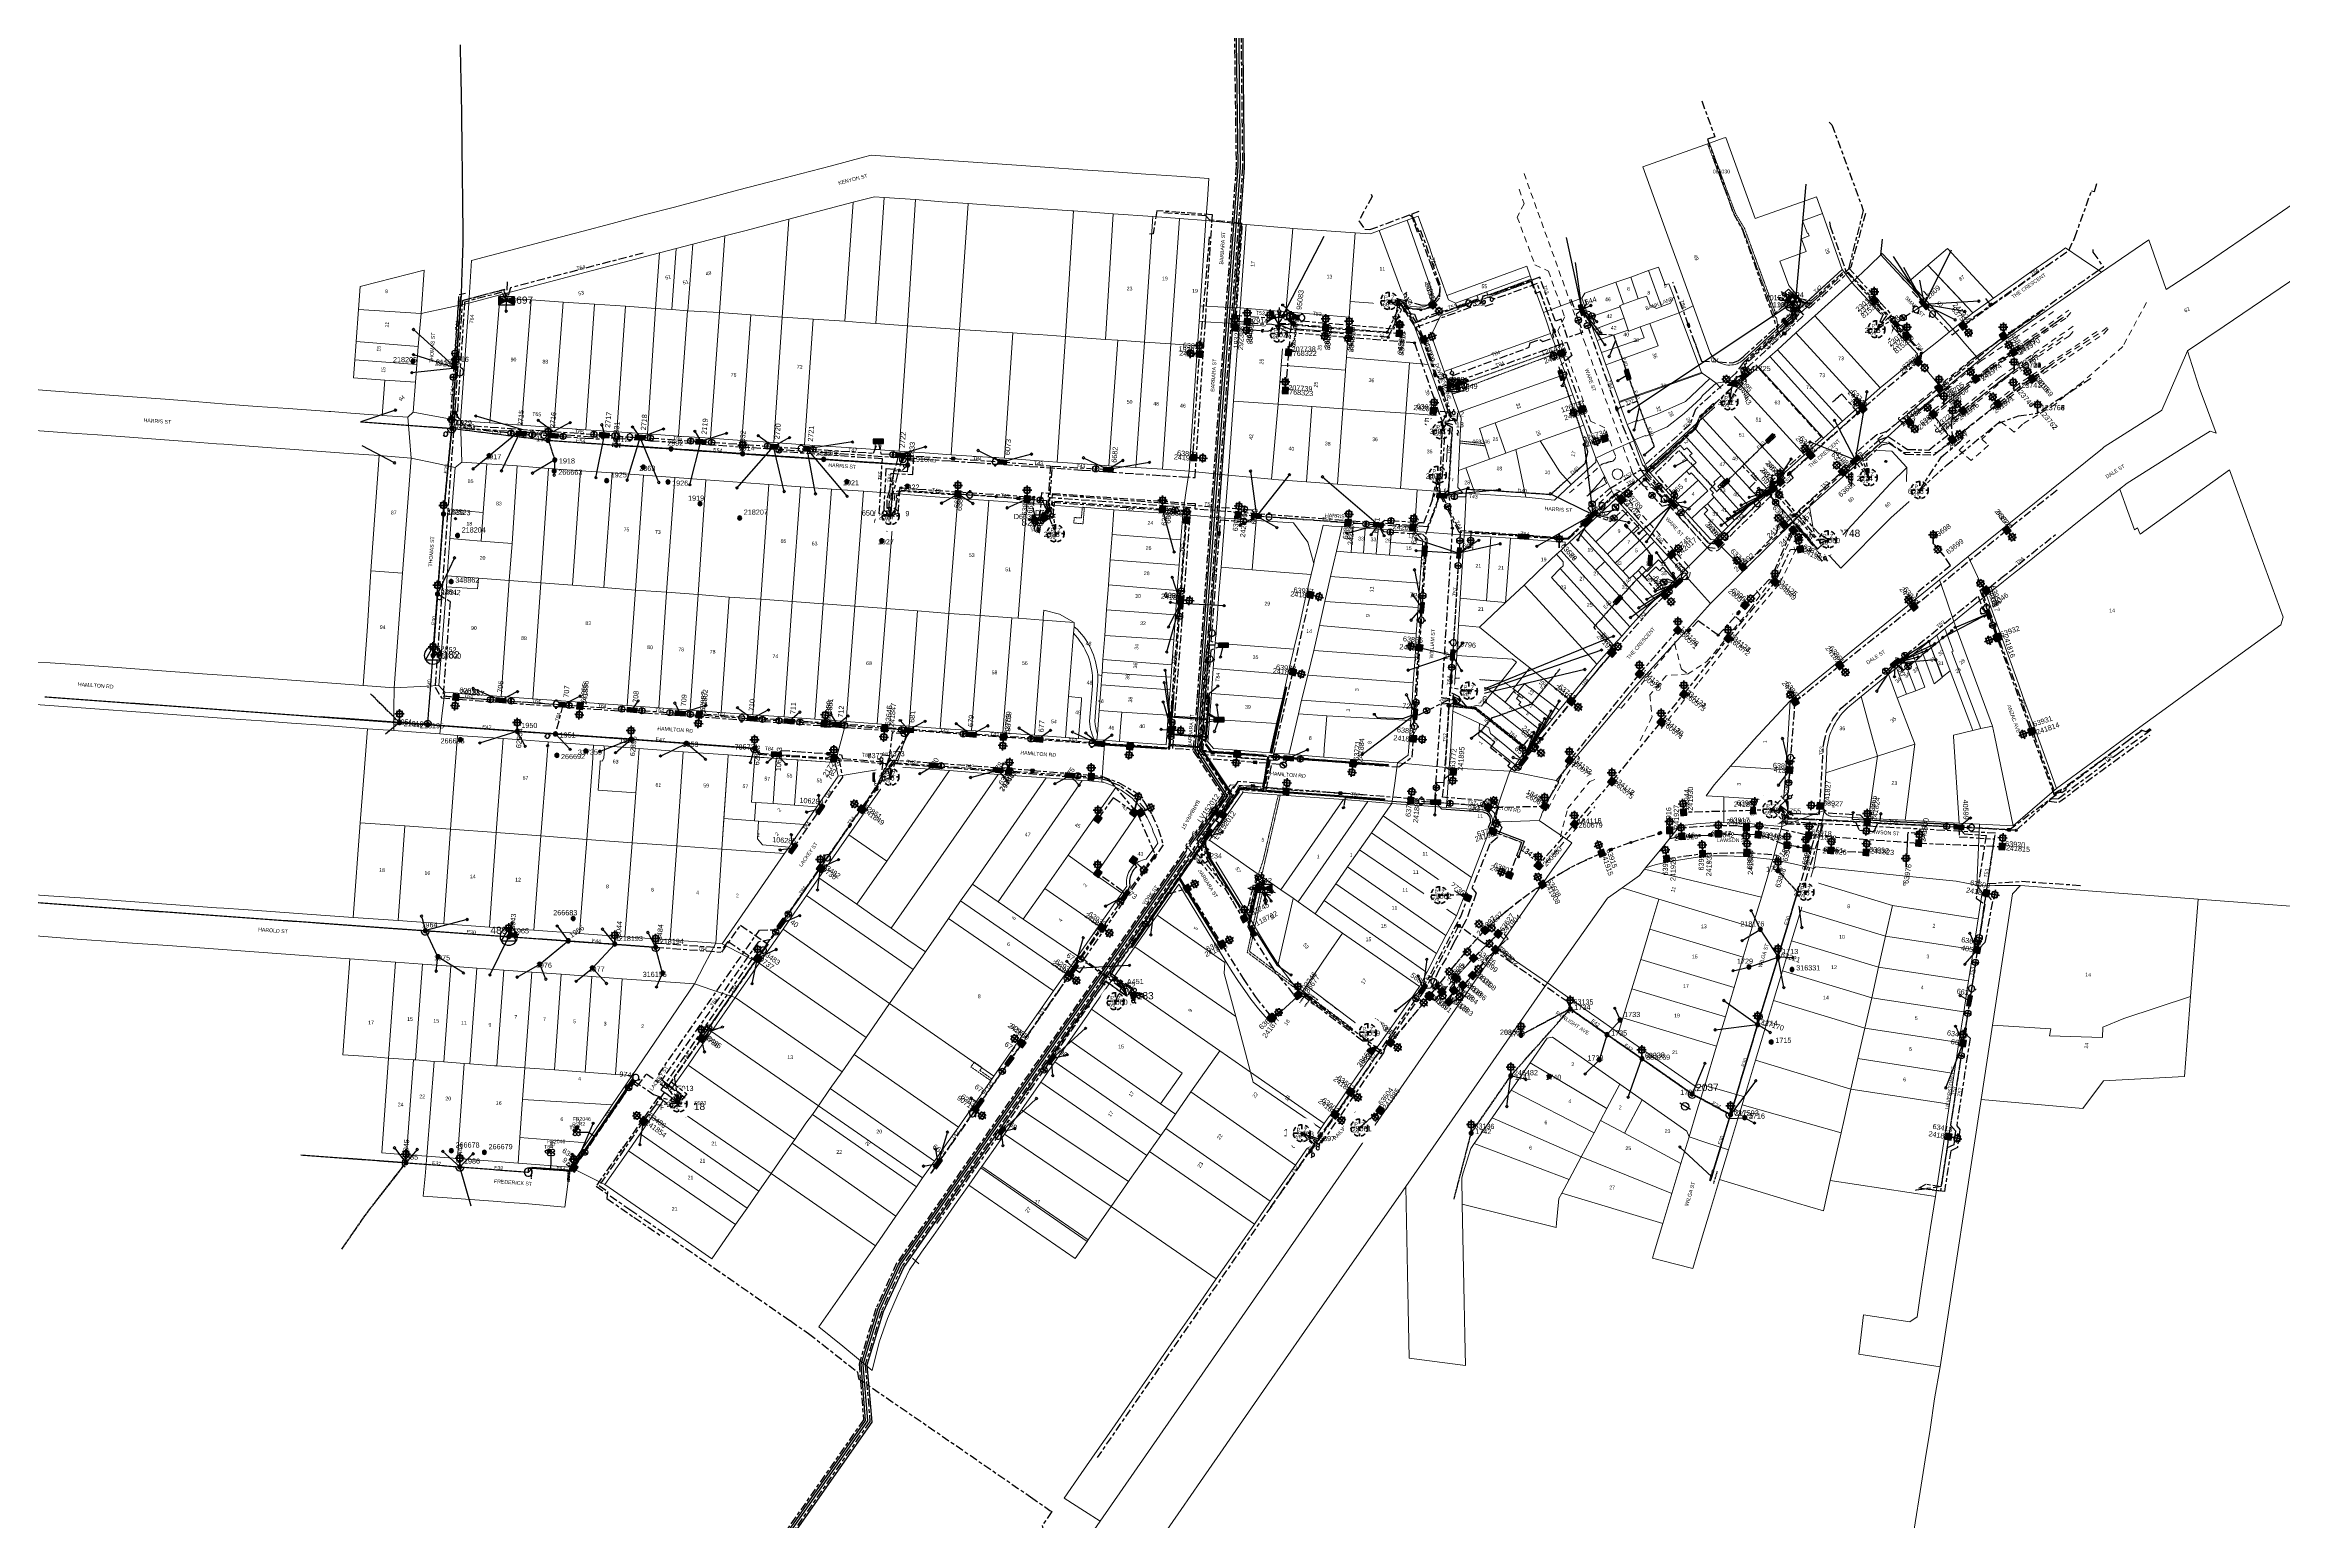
# Model space of a CAD drawing. Header units: metres. Extents: x 309980 to 311407, y 6249141 to 6251386.
# Drawn here: x 310122 to 311206, y 6249620 to 6250335 of the extents above; entities that cross this region are included whole.
import ezdxf
from ezdxf.enums import TextEntityAlignment as Align

# ---------------------------------------------------------------- set-up
doc = ezdxf.new("R2010")
doc.units = ezdxf.units.M
for name, pattern in [('Cable Exist OH', [1, 1, 0]), ('Cable Exist UG', [8.2, 4, -1.2, 1.8, -1.2]), ('Dash', [5, 3, -2]), ('DASHED', [0.75, 0.5, -0.25]), ('HIDDEN', [0.375, 0.25, -0.125]), ('HIDDEN2', [0.1875, 0.125, -0.0625])]:
    doc.linetypes.add(name, pattern=pattern)
doc.layers.get('0').update_dxf_attribs({"color": 6})
for name, color, linetype in [('_User_LV_Exist', 7, 'Continuous'), ('Duct_SP_EXT', 7, 'Continuous'), ('Equip_HV_EXT', 7, 'Continuous'), ('Equip_LV_EXT', 7, 'Continuous'), ('Equip_LV_NEW', 2, 'Continuous'), ('Equip_SL_EXT', 7, 'Continuous'), ('Equip_SP_HV_EXT', 7, 'Continuous'), ('Equip_SP_LV_EXT', 7, 'Continuous'), ('Equip_SP_SL_EXT', 7, 'Continuous'), ('Mains_HV_EXT', 7, 'Continuous'), ('Mains_LV_EXT', 7, 'Continuous'), ('Mains_LV_NEW_T84', 2, 'Continuous'), ('Mains_LV_SL_EXT', 7, 'Continuous'), ('Mains_SL_EXT', 7, 'Continuous'), ('Mains_TR_EXT', 7, 'Continuous'), ('Services_SP_EXT', 7, 'Continuous'), ('Sub_SP_EXT', 7, 'Continuous'), ('Sub_SP_TR_HV_LV_EXT', 7, 'Continuous'), ('SupportsOH_SP_TR_HV_LV_SL_EXT', 7, 'Continuous'), ('SupportsUG_LV_SL_MOD', 3, 'Continuous'), ('SupportsUG_SP_LV_EXT', 7, 'Continuous'), ('SupportsUG_SP_LV_NEW', 2, 'Continuous'), ('SupportsUG_SP_LV_SL_EXT', 7, 'Continuous'), ('SupportsUG_SP_SL_EXT', 7, 'Continuous'), ('Trench_SP_EXT', 7, 'Continuous'), ('UG_Details_SP_MISC', 7, 'Continuous')]:
    doc.layers.add(name, color=color, linetype=linetype)
for name, color, linetype, lineweight in [('Cadastre Buildings_SP_EXT', 9, 'Continuous', 5), ('Cadastre Developer_SP_EXT', 9, 'Continuous', 5), ('Cadastre Land Parcels_SP_EXT', 9, 'Continuous', 5), ('Cadastre Other Property_SP_EXT', 9, 'HIDDEN', 5), ('Cadastre Road Names_SP_HV_LV_SL_EXT', 9, 'Continuous', 5), ('Cadastre Roads_SP_EXT', 9, 'Continuous', 5)]:
    doc.layers.add(name, color=color, linetype=linetype, lineweight=lineweight)
doc.layers.add('UNKNOWN_FEATURES', color=1, linetype='DASHED', plot=False)
doc.styles.add('COLUMN_LABEL', font='arial.ttf')
doc.styles.add('HVSW_LABEL', font='arial.ttf')
doc.styles.add('iecARIAL', font='arial.ttf', dxfattribs={"height": 2})
doc.styles.add('IESYMBOL1', font='isocp.shx')
doc.styles.add('PILLAR_LABEL', font='arial.ttf')
doc.styles.add('PIT_LABEL', font='arial.ttf')
doc.styles.add('POLE_LABEL', font='arial.ttf')
doc.styles.add('SLCP_LABEL', font='arial.ttf', dxfattribs={"height": 3.5})
doc.styles.get("Standard").update_dxf_attribs({"font": 'arial.ttf'})
doc.styles.add('SWITCH_LABEL', font='arial.ttf', dxfattribs={"height": 2.5})
doc.linetypes.add('Cable New UG', pattern='A,7,-0.25,["x",Standard,S=2,R=0,X=0.2,Y=-0.8],-2.1', length=9.35)
doc.linetypes.add('Cable P UG', pattern='A,6,-0.5,["P",Standard,S=1.7,R=0,X=0.5,Y=-1],-2.9', length=9.4)

# ---------------------------------------------------------------- blocks, each defined once
blk = doc.blocks.new('SUB_POLE_EXT')
blk.add_wipeout([(0, 4.2), (0.4, 4.2), (0.8, 4.1), (1.2, 4), (1.6, 3.9), (2, 3.7), (2.3, 3.5), (2.7, 3.3), (3, 3), (3.3, 2.7), (3.5, 2.3), (3.8, 1.9), (3.9, 1.6), (4, 1.2), (4.2, 0.6), (4.2, 0), (4.2, -0.6), (4.1, -1.1), (3.9, -1.6), (3.6, -2.2), (3.2, -2.7), (3, -3), (2.7, -3.3), (2.4, -3.5), (2, -3.7), (1.6, -3.9), (1.3, -4), (0.8, -4.1), (0.4, -4.2), (0, -4.2), (-0.4, -4.2), (-0.8, -4.1), (-1.2, -4), (-1.6, -3.9), (-2, -3.7), (-2.4, -3.5), (-2.7, -3.3), (-3, -3), (-3.2, -2.7), (-3.5, -2.3), (-3.7, -2), (-3.9, -1.6), (-4, -1.2), (-4.2, -0.8), (-4.2, -0.1), (-4.2, 0.4), (-4.1, 0.8), (-4, 1.3), (-3.9, 1.6), (-3.7, 2), (-3.5, 2.4), (-3.3, 2.7), (-3, 3), (-2.7, 3.3), (-2.3, 3.5), (-2, 3.7), (-1.6, 3.9), (-1.2, 4), (-0.8, 4.2), (-0.4, 4.2)])
blk.add_line((2.2, 0.5), (2.2, 0.5, 0))
blk.add_lwpolyline([(-4.2, 0, 1), (4.2, 0, 1)], format="xyb", close=True)
blk.add_lwpolyline([(2.1, 0.5), (0, 4.2), (-3.7, -2.1), (3.7, -2.1)], close=True)
for tag, height, flags, p in [('STREET_CODE', 0.2, 9, (1.5, 0)), ('ASSET_NUM', 3.5, 8, (2, 2)), ('CONSTRUCTED_VOLTAGE', 0.2, 9, (1.5, -0.2)), ('NO_PHASES', 0.2, 9, (1.5, -0.4)), ('OPERATING_VOLTAGE', 0.2, 9, (1.5, -0.6)), ('OPERATED_BY', 0.2, 9, (1.5, -0.8)), ('MAINTAINED_BY', 0.2, 9, (1.5, -1)), ('ORIENTATION', 0.2, 9, (1.5, -1.2)), ('OWNED_BY', 0.2, 9, (1.5, -1.4)), ('SECONDARY_VOLTAGE', 0.2, 9, (1.5, -1.6)), ('STATE', 0.2, 9, (1.5, -1.8)), ('SUBSTATION_TYPE', 0.2, 9, (1.5, -2)), ('USAGE', 0.2, 9, (1.5, -2.2)), ('LEGEND', 0.2, 9, (1.5, -2.4)), ('LOCATION', 0.2, 9, (1.5, -2.6)), ('STREETNAME', 0.2, 9, (1.5, -2.8)), ('SUBURB', 0.2, 9, (1.5, -3)), ('NOTES', 0.2, 9, (1.5, -3.2)), ('Z', 0.2, 1, (1.5, -3.4))]:
    blk.add_attdef(tag, text='', height=height, dxfattribs=dict(flags=flags)).set_placement(p, align=Align.MIDDLE_LEFT)
blk = doc.blocks.new('SUB_PADMOUNT_EXT')
for points in [[(0, 0), (-3.84, 1.92), (-3.84, -1.92)], [(0, 0), (3.84, 1.92), (3.84, -1.92)]]:
    blk.add_hatch(color=256).paths.add_polyline_path(points)
for p, q in [((3.84, 1.92), (-3.84, -1.92)), ((-3.84, 1.92), (3.84, -1.92))]:
    blk.add_line(p, q)
blk.add_lwpolyline([(-3.84, -1.92), (3.84, -1.92), (3.84, 1.92), (-3.84, 1.92)], close=True)
for tag, height, flags, p in [('STREET_CODE', 0.2, 9, (1.5, 0)), ('ASSET_NUM', 3.5, 8, (2, 2)), ('CONSTRUCTED_VOLTAGE', 0.2, 9, (1.5, -0.2)), ('OPERATING_VOLTAGE', 0.2, 9, (1.5, -0.6)), ('ORIENTATION', 0.2, 9, (1.5, -0.8)), ('OWNED_BY', 0.2, 9, (1.5, -1)), ('OPERATED_BY', 0.2, 9, (1.5, -1.2)), ('SECONDARY_VOLTAGE', 0.2, 9, (1.5, -1.6)), ('STATE', 0.2, 9, (1.5, -1.8)), ('SUBSTATION_TYPE', 0.2, 9, (1.5, -2.2)), ('STREETNAME', 0.2, 9, (1.5, -3)), ('SUBURB', 0.2, 9, (1.5, -3.2)), ('Z', 0.2, 1, (1.5, -3.6)), ('NO_PHASES', 0.2, 9, (1.5, -0.4)), ('MAINTAINED_BY', 0.2, 9, (1.5, -1.4)), ('PARENT', 0.2, 9, (1.5, -2)), ('USAGE', 0.2, 9, (1.5, -2.4)), ('LEGEND', 0.2, 9, (1.5, -2.6)), ('LOCATION', 0.2, 9, (1.5, -2.8)), ('NOTES', 0.2, 9, (1.5, -3.4))]:
    blk.add_attdef(tag, text='', height=height, dxfattribs=dict(flags=flags)).set_placement(p, align=Align.MIDDLE_LEFT)
blk = doc.blocks.new('SUB_GROUND_EXT')
blk.add_lwpolyline([(-3.8, 0, 1), (3.8, 0, 1)], format="xyb", close=True)
blk.add_lwpolyline([(1.9, 0.5), (0, 3.8), (-3.3, -1.9), (3.3, -1.9)], close=True)
blk.add_text('G', height=2.5).set_placement((0, 0), align=Align.MIDDLE_CENTER)
for tag, height, flags, p in [('STREET_CODE', 0.2, 9, (1.5, 0)), ('ASSET_NUM', 2.5, 8, (2, 2)), ('CONSTRUCTED_VOLTAGE', 0.2, 9, (1.5, -0.2)), ('NO_PHASES', 0.2, 9, (1.5, -0.4)), ('OPERATING_VOLTAGE', 0.2, 9, (1.5, -0.6)), ('ORIENTATION', 0.2, 9, (1.5, -0.8)), ('OWNED_BY', 0.2, 9, (1.5, -1)), ('OPERATED_BY', 0.2, 9, (1.5, -1.2)), ('MAINTAINED_BY', 0.2, 9, (1.5, -1.4)), ('SECONDARY_VOLTAGE', 0.2, 9, (1.5, -1.6)), ('STATE', 0.2, 9, (1.5, -1.8)), ('PARENT', 0.2, 9, (1.5, -2)), ('SUBSTATION_TYPE', 0.2, 9, (1.5, -2.2)), ('USAGE', 0.2, 9, (1.5, -2.4)), ('LEGEND', 0.2, 9, (1.5, -2.6)), ('LOCATION', 0.2, 9, (1.5, -2.8)), ('STREETNAME', 0.2, 9, (1.5, -3)), ('SUBURB', 0.2, 9, (1.5, -3.2)), ('NOTES', 0.2, 9, (1.5, -3.4)), ('Z', 0.2, 1, (1.5, -3.6))]:
    blk.add_attdef(tag, text='', height=height, dxfattribs=dict(flags=flags)).set_placement(p, align=Align.MIDDLE_LEFT)
blk = doc.blocks.new('SUB_INDOOR_EXT')
h = blk.add_hatch(color=256)
h.paths.add_polyline_path([(3, 3), (0.2, 0), (3, -3)])
h.paths.add_polyline_path([(-3, -3), (-0.2, 0), (-3, 3)])
at = {"color": 7}
for p, q in [((-0.3, 0.8), (0.3, 0.8)), ((0, 0.8), (0, -0.8)), ((-0.3, -0.8), (0.3, -0.8))]:
    blk.add_line(p, q, dxfattribs=at)
blk.add_line((1.9, -2.3), (1.9, -2.3, 0))
for points in [[(-3, -3), (-0.2, 0), (-3, 3)], [(-3, -3), (3, -3), (3, 3), (-3, 3)], [(3, 3), (0.2, 0), (3, -3)]]:
    blk.add_lwpolyline(points, close=True)
for tag, height, flags, p in [('STREET_CODE', 0.2, 9, (1.5, 0)), ('ASSET_NUM', 2.5, 8, (2, 2)), ('CONSTRUCTED_VOLTAGE', 0.2, 9, (1.5, -0.2)), ('NO_PHASES', 0.2, 9, (1.5, -0.4)), ('OPERATING_VOLTAGE', 0.2, 9, (1.5, -0.6)), ('ORIENTATION', 0.2, 9, (1.5, -0.8)), ('OWNED_BY', 0.2, 9, (1.5, -1)), ('OPERATED_BY', 0.2, 9, (1.5, -1.2)), ('MAINTAINED_BY', 0.2, 9, (1.5, -1.4)), ('SECONDARY_VOLTAGE', 0.2, 9, (1.5, -1.6)), ('STATE', 0.2, 9, (1.5, -1.8)), ('PARENT', 0.2, 9, (1.5, -2)), ('SUBSTATION_TYPE', 0.2, 9, (1.5, -2.2)), ('USAGE', 0.2, 9, (1.5, -2.4)), ('LEGEND', 0.2, 9, (1.5, -2.6)), ('LOCATION', 0.2, 9, (1.5, -2.8)), ('STREETNAME', 0.2, 9, (1.5, -3)), ('SUBURB', 0.2, 9, (1.5, -3.2)), ('NOTES', 0.2, 9, (1.5, -3.4)), ('Z', 0.2, 1, (1.5, -3.6))]:
    blk.add_attdef(tag, text='', height=height, dxfattribs=dict(flags=flags)).set_placement(p, align=Align.MIDDLE_LEFT)
blk = doc.blocks.new('COLUMN_EXT')
blk.add_hatch(color=256).paths.add_polyline_path([(-1.5, 1.5), (-1.5, -1.5), (1.5, -1.5), (1.5, 1.5)])
blk.add_lwpolyline([(-1.5, -1.5), (1.5, -1.5), (1.5, 1.5), (-1.5, 1.5)], close=True)
for tag, height, style, flags, p in [('STRUCTURE_PLANT_NUMBER', 0.2, 'POLE_LABEL', 9, (1.8, 0)), ('ASSET_NUM', 2.5, 'COLUMN_LABEL', 8, (2, 2)), ('STREET_CODE', 0.2, 'COLUMN_LABEL', 9, (1.8, -0.2))]:
    blk.add_attdef(tag, text='', height=height, dxfattribs=dict(style=style, flags=flags)).set_placement(p, align=Align.MIDDLE_LEFT)
at = {"flags": 9}
for tag, p in [('COLUMN_TYPE', (1.8, -0.4)), ('OWNED_BY', (1.8, -0.6)), ('STATE', (1.8, -0.8)), ('USAGE', (1.8, -1)), ('LEGEND', (1.8, -1.2)), ('LOCATION', (1.8, -1.4)), ('STREETNAME', (1.8, -1.6)), ('SUBURB', (1.8, -1.8)), ('NOTES', (1.8, -2))]:
    blk.add_attdef(tag, text='', height=0.2, dxfattribs=at).set_placement(p, align=Align.MIDDLE_LEFT)
at = {"flags": 1}
blk.add_attdef('Z', (1.8, -2.4), '', height=0.2, dxfattribs=at)
blk = doc.blocks.new('CUBICLE_EXT')
blk.add_hatch(color=256).paths.add_polyline_path([(-2.475, 0.99), (-2.475, -0.99), (2.475, -0.99), (2.475, 0.99)])
blk.add_lwpolyline([(-2.475, -0.99), (2.475, -0.99), (2.475, 0.99), (-2.475, 0.99)], close=True)
at = {"flags": 1}
blk.add_attdef('Z', (0, 0), '', height=0.2, dxfattribs=at)
at = {"style": 'COLUMN_LABEL'}
for tag, height, flags, p in [('ASSET_NUM', 2.5, 8, (2, 2)), ('STREET_CODE', 0.2, 9, (0, -0.2))]:
    blk.add_attdef(tag, text='', height=height, dxfattribs=dict(at, flags=flags)).set_placement(p, align=Align.MIDDLE_LEFT)
at = {"flags": 9}
for tag, p in [('OWNED_BY', (0, -0.4)), ('STATE', (0, -0.6)), ('STREETNAME', (0, -1.6)), ('SUBURB', (0, -1.8)), ('USAGE', (0, -0.8)), ('LEGEND', (0, -1)), ('LOCATION', (0, -1.2)), ('PARENT', (0, -1.4)), ('NOTES', (0, -2))]:
    blk.add_attdef(tag, text='', height=0.2, dxfattribs=at).set_placement(p, align=Align.MIDDLE_LEFT)
blk = doc.blocks.new('PILLAR_EXT')
blk.add_hatch(color=256).paths.add_polyline_path([(-2.475, 0.99), (-2.475, -0.99), (2.475, -0.99), (2.475, 0.99)])
blk.add_lwpolyline([(-2.475, -0.99), (2.475, -0.99), (2.475, 0.99), (-2.475, 0.99)], close=True)
for tag, p, flags in [('OWNED_BY', (0, -0.2), 9), ('STATE', (0, -0.4), 9), ('SUPPORT_TYPE', (0, -0.6), 9), ('STREETNAME', (0, -1.8), 9), ('SUBURB', (0, -2), 1), ('USAGE', (0, -0.8), 9), ('LEGEND', (0, -1), 9), ('LOCATION', (0, -1.2), 9), ('NOTES', (0, -1.4), 9), ('PARENT', (0, -1.6), 9)]:
    blk.add_attdef(tag, p, '', height=0.2, dxfattribs=dict(flags=flags))
at = {"style": 'iecARIAL', "flags": 8}
blk.add_attdef('ASSET_NUM', (1.5, 3.5), '', height=2.5, dxfattribs=at)
blk = doc.blocks.new('DUCT_EXT')
blk.add_circle((0, 0.8), 0.8)
at = {"flags": 1}
blk.add_attdef('Z', (0, 0), '', height=0.2, dxfattribs=at)
at = {"flags": 9}
for tag, p in [('DUCT_CODE', (0, 0)), ('XSECT_TYPE', (0, -0.2)), ('FB_REFERENCE', (0, -0.4)), ('STATE', (0, -0.6)), ('NOTES', (0, -0.8))]:
    blk.add_attdef(tag, text='', height=0.2, dxfattribs=at).set_placement(p, align=Align.MIDDLE_LEFT)
blk = doc.blocks.new('LV_OH_LINKS_OPEN_EXT')
for p, q in [((-0.2, 5), (-0.2, 5.5)), ((-0.2, 3), (-0.2, 2.5)), ((0.2, 5), (0.2, 5.5)), ((0.2, 3), (0.2, 2.5))]:
    blk.add_line(p, q)
blk.add_lwpolyline([(0, 3, 1), (0, 5, 1)], format="xyb", close=True)
at = {"flags": 1}
blk.add_attdef('Z', (0, 0), '', height=0.2, dxfattribs=at)
at = {"flags": 9}
for tag, p in [('ACTUAL_STATUS', (0, 0)), ('CONSTRUCTED_VOLTAGE', (0, -0.2)), ('NO_PHASES', (0, -0.4)), ('OPERATING_VOLTAGE', (0, -0.6)), ('ORIENTATION', (0, -0.8)), ('OWNED_BY', (0, -1)), ('STATE', (0, -1.2)), ('SWITCH_TYPE', (0, -1.4)), ('USAGE', (0, -1.6)), ('LEGEND', (0, -1.8)), ('NOTES', (0, -2))]:
    blk.add_attdef(tag, text='', height=0.2, dxfattribs=at).set_placement(p, align=Align.MIDDLE_LEFT)
blk = doc.blocks.new('LV_OH_LINKS_DISTFUSE_EXT')
for p, q in [((0, 0), (0.96, 0)), ((3.84, 0), (4.8, 0))]:
    blk.add_line(p, q)
blk.add_lwpolyline([(3.84, -1.2), (3.84, 1.2), (0.96, -1.2), (0.96, 1.2)], close=True)
at = {"flags": 9}
for tag, p in [('ACTUAL_STATUS', (0, 0)), ('CONSTRUCTED_VOLTAGE', (0, -0.2)), ('OPERATING_VOLTAGE', (0, -0.6)), ('ORIENTATION', (0, -0.8)), ('OWNED_BY', (0, -1)), ('STATE', (0, -1.2)), ('SWITCH_TYPE', (0, -1.4)), ('NO_PHASES', (0, -0.4)), ('USAGE', (0, -1.6)), ('NOTES', (0, -1.8))]:
    blk.add_attdef(tag, text='', height=0.2, dxfattribs=at).set_placement(p, align=Align.MIDDLE_LEFT)
at = {"flags": 1}
blk.add_attdef('Z', (0, 0), '', height=0.2, dxfattribs=at)
blk = doc.blocks.new('SL_LANTERN_EXT')
at = {"lineweight": 40}
for p, q in [((-2.3, 4.2), (2.2, 4.2)), ((-1.5, 5.7), (-1.1, 5.3)), ((-1.5, 2.8), (-1.1, 3.2)), ((0, 2), (0, 6.5)), ((0, 0), (0, 2.7)), ((1.5, 5.7), (1.1, 5.3)), ((1.5, 2.8), (1.1, 3.2))]:
    blk.add_line(p, q, dxfattribs=at)
blk.add_circle((0, 4.2), 1.5, dxfattribs=at)
at = {"style": 'iecARIAL', "flags": 8}
blk.add_attdef('ASSET_NUM', (1.5, 1.5), '', height=2.5, dxfattribs=at)
for tag, p, height, flags in [('CONSTRUCTED_VOLTAGE', (1, -0.7), 0.2, 9), ('CONTROL_TYPE', (1, -0.9), 0.2, 9), ('LANTERN_PURPOSE', (1, -1.1), 0.2, 9), ('LANTERN_TYPE', (1, -1.3), 0.2, 9), ('NO_PHASES', (1, -1.5), 0.2, 9), ('OPERATING_VOLTAGE', (1, -1.7), 0.2, 9), ('ORIENTATION', (1, -1.9), 0.2, 9), ('OWNED_BY', (1, -2.1), 0.2, 9), ('STATE', (1, -2.3), 0.2, 9), ('USAGE', (1, -2.5), 0.2, 9), ('CEXIST', (1, -2.7), 0.2, 9), ('CNEW', (1, -2.9), 0.2, 9), ('CNUMBER', (1, -3.1), 0.2, 9), ('CREMOVE', (1, -3.3), 0.2, 9), ('CREPLACE', (1, -3.5), 0.2, 9), ('LKINGHEIGHT', (1, -3.7), 0.2, 9), ('LBRACKET', (1, -3.9), 0.2, 9), ('LBRACKETVOCAB', (1, -4.1), 0.2, 9), ('LCATEGORY', (1, -4.3), 0.2, 9), ('LCHARGE1', (1, -4.5), 0.2, 9), ('LCHARGE1PERCENT', (1, -4.7), 0.2, 9), ('LCHARGE2', (1, -4.9), 0.2, 9), ('LCHARGE2PERCENT', (1, -5.1), 0.2, 9), ('LCHARGE3', (1, -5.3), 0.2, 9), ('LCHARGE3PERCENT', (1, -5.5), 0.2, 9), ('LEXIST', (1, -5.7), 0.2, 9), ('LLAMP', (1, -5.9), 0.2, 9), ('LLAMPVOCAB', (1, -6.1), 0.2, 9), ('LMAST', (1, -6.3), 0.2, 9), ('LMASTVOCAB', (1, -6.5), 0.2, 9), ('LNEW', (1, -6.7), 0.2, 9), ('LANTNUMBER', (1, -6.9), 0.2, 9), ('LOUTREACH', (1, -7.3), 0.2, 9), ('LOUTREACHVOCAB', (1, -7.5), 0.2, 9), ('LRATECODE', (1, -7.7), 0.2, 9), ('LREMOVE', (1, -7.9), 0.2, 9), ('LREPLACE', (1, -8.1), 0.2, 9), ('LTYPE', (1, -8.3), 0.2, 9), ('LTYPEVOCAB', (1, -8.5), 0.2, 9), ('LEGEND', (1, -8.7), 0.2, 9), ('LOCATION', (1, -8.9), 0.2, 9), ('NOTES', (1, -9.1), 0.2, 9), ('STREETNAME', (1, -9.3), 0.2, 9), ('SUBURB', (1, -9.5), 0.2, 1), ('LNUMBER', (2.2, -3.3), 2.5, 8)]:
    blk.add_attdef(tag, p, '', height=height, dxfattribs=dict(flags=flags))
blk = doc.blocks.new('SL_NIGHTWATCH_EXT')
at = {"lineweight": 40}
h = blk.add_hatch(color=256, dxfattribs=at)
h.paths.add_polyline_path([(0.4, 2, 0.098491), (-0.4, 2), (-0.2, 1, -0.098491), (0.2, 1)])
h.paths.add_polyline_path([(0.6, 0.8, -0.098491), (0.8, 0.6), (1.7, 1.1, 0.098491), (1.1, 1.7)])
h.paths.add_polyline_path([(1, 0.2, -0.098491), (1, -0.2), (2, -0.4, 0.098491), (2, 0.4)])
h.paths.add_polyline_path([(0.8, -0.6, -0.098491), (0.6, -0.8), (1.1, -1.7, 0.098491), (1.7, -1.1)])
h.paths.add_polyline_path([(-0.2, -1), (-0.4, -2, 0.098491), (0.4, -2), (0.2, -1, -0.098491)])
h.paths.add_polyline_path([(-0.8, -0.6), (-1.7, -1.1, 0.098491), (-1.1, -1.7), (-0.6, -0.8, -0.098491)])
h.paths.add_polyline_path([(-1, 0.2), (-2, 0.4, 0.098491), (-2, -0.4), (-1, -0.2, -0.098491)])
h.paths.add_polyline_path([(-1.1, 1.7, 0.098491), (-1.7, 1.1), (-0.8, 0.6, -0.098491), (-0.6, 0.8)])
for p, q in [((-1.2, 1.6), (-1.2, 1.6, 0)), ((-1.1, 1.6), (-1.1, 1.6, 0)), ((1.1, 1.6), (1.1, 1.6, 0)), ((-0.9, -0.6), (-0.9, -0.6, 0)), ((0.8, -0.6), (0.8, -0.6, 0)), ((1.1, -1.6), (1.1, -1.6, 0)), ((2, -0.4), (2, -0.4, 0))]:
    blk.add_line(p, q, dxfattribs=at)
for points in [[(-1, 0.2, 0.098491), (-1, -0.2), (-2, -0.4, -0.098491), (-2, 0.4)], [(-0.6, 0.8, 0.098491), (-0.8, 0.6), (-1.7, 1.1, -0.098491), (-1.1, 1.7)], [(-0.2, 1, -0.098491), (0.2, 1), (0.4, 2, 0.098491), (-0.4, 2)], [(0.8, 0.6), (1.7, 1.1, 0.098491), (1.1, 1.7), (0.6, 0.8, -0.098491)], [(1, -0.2), (2, -0.4, 0.098491), (2, 0.4), (1, 0.2, -0.098491)], [(-0.8, -0.6, 0.098491), (-0.6, -0.8), (-1.1, -1.7, -0.098491), (-1.7, -1.1)], [(0.2, -1), (0.4, -2, -0.098491), (-0.4, -2), (-0.2, -1, 0.098491)], [(0.6, -0.8), (1.1, -1.7, 0.098491), (1.7, -1.1), (0.8, -0.6, -0.098491)]]:
    blk.add_lwpolyline(points, format="xyb", close=True, dxfattribs=at)
blk.add_circle((0, 0), 1, dxfattribs=at)
blk = doc.blocks.new('*U176')
at = {"lineweight": 40}
for p, q in [((0, 0), (3.1, -0.2)), ((3.2, 1.3), (3.6, 0.9)), ((4.7, 2), (4.4, -2.5)), ((6.1, 1.1), (5.7, 0.7)), ((2.3, -0.1), (6.8, -0.4)), ((3, -1.6), (3.5, -1.3)), ((5.9, -1.8), (5.6, -1.4))]:
    blk.add_line(p, q, dxfattribs=at)
blk.add_circle((4.6, -0.3), 1.5, dxfattribs=at)
at = {"style": 'iecARIAL', "flags": 8}
blk.add_attdef('ASSET_NUM', (1.5, 1.5), '', height=2.5, dxfattribs=at)
for tag, p, height, flags in [('CONSTRUCTED_VOLTAGE', (1, -0.7), 0.2, 9), ('CONTROL_TYPE', (1, -0.9), 0.2, 9), ('LANTERN_PURPOSE', (1, -1.1), 0.2, 9), ('LANTERN_TYPE', (1, -1.3), 0.2, 9), ('NO_PHASES', (1, -1.5), 0.2, 9), ('OPERATING_VOLTAGE', (1, -1.7), 0.2, 9), ('ORIENTATION', (1, -1.9), 0.2, 9), ('OWNED_BY', (1, -2.1), 0.2, 9), ('STATE', (1, -2.3), 0.2, 9), ('USAGE', (1, -2.5), 0.2, 9), ('CEXIST', (1, -2.7), 0.2, 9), ('CNEW', (1, -2.9), 0.2, 9), ('CNUMBER', (1, -3.1), 0.2, 9), ('CREMOVE', (1, -3.3), 0.2, 9), ('CREPLACE', (1, -3.5), 0.2, 9), ('LKINGHEIGHT', (1, -3.7), 0.2, 9), ('LBRACKET', (1, -3.9), 0.2, 9), ('LBRACKETVOCAB', (1, -4.1), 0.2, 9), ('LCATEGORY', (1, -4.3), 0.2, 9), ('LCHARGE1', (1, -4.5), 0.2, 9), ('LCHARGE1PERCENT', (1, -4.7), 0.2, 9), ('LCHARGE2', (1, -4.9), 0.2, 9), ('LCHARGE2PERCENT', (1, -5.1), 0.2, 9), ('LCHARGE3', (1, -5.3), 0.2, 9), ('LCHARGE3PERCENT', (1, -5.5), 0.2, 9), ('LEXIST', (1, -5.7), 0.2, 9), ('LLAMP', (1, -5.9), 0.2, 9), ('LLAMPVOCAB', (1, -6.1), 0.2, 9), ('LMAST', (1, -6.3), 0.2, 9), ('LMASTVOCAB', (1, -6.5), 0.2, 9), ('LNEW', (1, -6.7), 0.2, 9), ('LANTNUMBER', (1, -6.9), 0.2, 9), ('LOUTREACH', (1, -7.3), 0.2, 9), ('LOUTREACHVOCAB', (1, -7.5), 0.2, 9), ('LRATECODE', (1, -7.7), 0.2, 9), ('LREMOVE', (1, -7.9), 0.2, 9), ('LREPLACE', (1, -8.1), 0.2, 9), ('LTYPE', (1, -8.3), 0.2, 9), ('LTYPEVOCAB', (1, -8.5), 0.2, 9), ('LEGEND', (1, -8.7), 0.2, 9), ('LOCATION', (1, -8.9), 0.2, 9), ('NOTES', (1, -9.1), 0.2, 9), ('STREETNAME', (1, -9.3), 0.2, 9), ('SUBURB', (1, -9.5), 0.2, 1), ('LNUMBER', (2.2, -3.3), 2.5, 8)]:
    blk.add_attdef(tag, p, '', height=height, dxfattribs=dict(flags=flags))
blk = doc.blocks.new('*U145')
at = {"lineweight": 40}
for p, q in [((0, 0), (-0.4, -3.7)), ((1.7, -5.4), (-2.7, -5)), ((-2.1, -6.5), (-1.7, -6.1)), ((-1.8, -3.6), (-1.4, -4)), ((-0.3, -2.9), (-0.7, -7.4)), ((0.8, -6.8), (0.5, -6.3)), ((1.1, -3.9), (0.7, -4.2))]:
    blk.add_line(p, q, dxfattribs=at)
blk.add_circle((-0.5, -5.2), 1.5, dxfattribs=at)
at = {"style": 'iecARIAL', "flags": 8}
blk.add_attdef('ASSET_NUM', (1.5, 1.5), '', height=2.5, dxfattribs=at)
for tag, p, height, flags in [('CONSTRUCTED_VOLTAGE', (1, -0.7), 0.2, 9), ('CONTROL_TYPE', (1, -0.9), 0.2, 9), ('LANTERN_PURPOSE', (1, -1.1), 0.2, 9), ('LANTERN_TYPE', (1, -1.3), 0.2, 9), ('NO_PHASES', (1, -1.5), 0.2, 9), ('OPERATING_VOLTAGE', (1, -1.7), 0.2, 9), ('ORIENTATION', (1, -1.9), 0.2, 9), ('OWNED_BY', (1, -2.1), 0.2, 9), ('STATE', (1, -2.3), 0.2, 9), ('USAGE', (1, -2.5), 0.2, 9), ('CEXIST', (1, -2.7), 0.2, 9), ('CNEW', (1, -2.9), 0.2, 9), ('CNUMBER', (1, -3.1), 0.2, 9), ('CREMOVE', (1, -3.3), 0.2, 9), ('CREPLACE', (1, -3.5), 0.2, 9), ('LKINGHEIGHT', (1, -3.7), 0.2, 9), ('LBRACKET', (1, -3.9), 0.2, 9), ('LBRACKETVOCAB', (1, -4.1), 0.2, 9), ('LCATEGORY', (1, -4.3), 0.2, 9), ('LCHARGE1', (1, -4.5), 0.2, 9), ('LCHARGE1PERCENT', (1, -4.7), 0.2, 9), ('LCHARGE2', (1, -4.9), 0.2, 9), ('LCHARGE2PERCENT', (1, -5.1), 0.2, 9), ('LCHARGE3', (1, -5.3), 0.2, 9), ('LCHARGE3PERCENT', (1, -5.5), 0.2, 9), ('LEXIST', (1, -5.7), 0.2, 9), ('LLAMP', (1, -5.9), 0.2, 9), ('LLAMPVOCAB', (1, -6.1), 0.2, 9), ('LMAST', (1, -6.3), 0.2, 9), ('LMASTVOCAB', (1, -6.5), 0.2, 9), ('LNEW', (1, -6.7), 0.2, 9), ('LANTNUMBER', (1, -6.9), 0.2, 9), ('LOUTREACH', (1, -7.3), 0.2, 9), ('LOUTREACHVOCAB', (1, -7.5), 0.2, 9), ('LRATECODE', (1, -7.7), 0.2, 9), ('LREMOVE', (1, -7.9), 0.2, 9), ('LREPLACE', (1, -8.1), 0.2, 9), ('LTYPE', (1, -8.3), 0.2, 9), ('LTYPEVOCAB', (1, -8.5), 0.2, 9), ('LEGEND', (1, -8.7), 0.2, 9), ('LOCATION', (1, -8.9), 0.2, 9), ('NOTES', (1, -9.1), 0.2, 9), ('STREETNAME', (1, -9.3), 0.2, 9), ('SUBURB', (1, -9.5), 0.2, 1), ('LNUMBER', (2.2, -3.3), 2.5, 8)]:
    blk.add_attdef(tag, p, '', height=height, dxfattribs=dict(flags=flags))
blk = doc.blocks.new('*U178')
at = {"lineweight": 40}
for p, q in [((0, 8.3), (4.3, 7)), ((0, 0), (1.7, 6.2)), ((0.3, 6.6), (0.8, 6.9)), ((1.1, 9.4), (1.4, 9)), ((1.5, 5.5), (2.7, 9.8)), ((3.2, 5.9), (2.9, 6.3)), ((3.9, 8.7), (3.4, 8.4))]:
    blk.add_line(p, q, dxfattribs=at)
blk.add_circle((2.1, 7.7), 1.5, dxfattribs=at)
at = {"style": 'iecARIAL', "flags": 8}
blk.add_attdef('ASSET_NUM', (1.5, 1.5), '', height=2.5, dxfattribs=at)
for tag, p, height, flags in [('CONSTRUCTED_VOLTAGE', (1, -0.7), 0.2, 9), ('CONTROL_TYPE', (1, -0.9), 0.2, 9), ('LANTERN_PURPOSE', (1, -1.1), 0.2, 9), ('LANTERN_TYPE', (1, -1.3), 0.2, 9), ('NO_PHASES', (1, -1.5), 0.2, 9), ('OPERATING_VOLTAGE', (1, -1.7), 0.2, 9), ('ORIENTATION', (1, -1.9), 0.2, 9), ('OWNED_BY', (1, -2.1), 0.2, 9), ('STATE', (1, -2.3), 0.2, 9), ('USAGE', (1, -2.5), 0.2, 9), ('CEXIST', (1, -2.7), 0.2, 9), ('CNEW', (1, -2.9), 0.2, 9), ('CNUMBER', (1, -3.1), 0.2, 9), ('CREMOVE', (1, -3.3), 0.2, 9), ('CREPLACE', (1, -3.5), 0.2, 9), ('LKINGHEIGHT', (1, -3.7), 0.2, 9), ('LBRACKET', (1, -3.9), 0.2, 9), ('LBRACKETVOCAB', (1, -4.1), 0.2, 9), ('LCATEGORY', (1, -4.3), 0.2, 9), ('LCHARGE1', (1, -4.5), 0.2, 9), ('LCHARGE1PERCENT', (1, -4.7), 0.2, 9), ('LCHARGE2', (1, -4.9), 0.2, 9), ('LCHARGE2PERCENT', (1, -5.1), 0.2, 9), ('LCHARGE3', (1, -5.3), 0.2, 9), ('LCHARGE3PERCENT', (1, -5.5), 0.2, 9), ('LEXIST', (1, -5.7), 0.2, 9), ('LLAMP', (1, -5.9), 0.2, 9), ('LLAMPVOCAB', (1, -6.1), 0.2, 9), ('LMAST', (1, -6.3), 0.2, 9), ('LMASTVOCAB', (1, -6.5), 0.2, 9), ('LNEW', (1, -6.7), 0.2, 9), ('LANTNUMBER', (1, -6.9), 0.2, 9), ('LOUTREACH', (1, -7.3), 0.2, 9), ('LOUTREACHVOCAB', (1, -7.5), 0.2, 9), ('LRATECODE', (1, -7.7), 0.2, 9), ('LREMOVE', (1, -7.9), 0.2, 9), ('LREPLACE', (1, -8.1), 0.2, 9), ('LTYPE', (1, -8.3), 0.2, 9), ('LTYPEVOCAB', (1, -8.5), 0.2, 9), ('LEGEND', (1, -8.7), 0.2, 9), ('LOCATION', (1, -8.9), 0.2, 9), ('NOTES', (1, -9.1), 0.2, 9), ('STREETNAME', (1, -9.3), 0.2, 9), ('SUBURB', (1, -9.5), 0.2, 1), ('LNUMBER', (2.2, -3.3), 2.5, 8)]:
    blk.add_attdef(tag, p, '', height=height, dxfattribs=dict(flags=flags))
blk = doc.blocks.new('*U177')
at = {"lineweight": 40}
for p, q in [((0, 0), (3.9, -3.8)), ((3, -4.8), (3.5, -4.8)), ((3.4, -3.2), (6.6, -6.3)), ((6.6, -3.2), (3.5, -6.4)), ((5, -2.7), (5, -3.3)), ((5.1, -6.9), (5.1, -6.3)), ((7.1, -4.7), (6.5, -4.8))]:
    blk.add_line(p, q, dxfattribs=at)
blk.add_circle((5, -4.8), 1.5, dxfattribs=at)
at = {"style": 'iecARIAL', "flags": 8}
blk.add_attdef('ASSET_NUM', (1.5, 1.5), '', height=2.5, dxfattribs=at)
for tag, p, height, flags in [('CONSTRUCTED_VOLTAGE', (1, -0.7), 0.2, 9), ('CONTROL_TYPE', (1, -0.9), 0.2, 9), ('LANTERN_PURPOSE', (1, -1.1), 0.2, 9), ('LANTERN_TYPE', (1, -1.3), 0.2, 9), ('NO_PHASES', (1, -1.5), 0.2, 9), ('OPERATING_VOLTAGE', (1, -1.7), 0.2, 9), ('ORIENTATION', (1, -1.9), 0.2, 9), ('OWNED_BY', (1, -2.1), 0.2, 9), ('STATE', (1, -2.3), 0.2, 9), ('USAGE', (1, -2.5), 0.2, 9), ('CEXIST', (1, -2.7), 0.2, 9), ('CNEW', (1, -2.9), 0.2, 9), ('CNUMBER', (1, -3.1), 0.2, 9), ('CREMOVE', (1, -3.3), 0.2, 9), ('CREPLACE', (1, -3.5), 0.2, 9), ('LKINGHEIGHT', (1, -3.7), 0.2, 9), ('LBRACKET', (1, -3.9), 0.2, 9), ('LBRACKETVOCAB', (1, -4.1), 0.2, 9), ('LCATEGORY', (1, -4.3), 0.2, 9), ('LCHARGE1', (1, -4.5), 0.2, 9), ('LCHARGE1PERCENT', (1, -4.7), 0.2, 9), ('LCHARGE2', (1, -4.9), 0.2, 9), ('LCHARGE2PERCENT', (1, -5.1), 0.2, 9), ('LCHARGE3', (1, -5.3), 0.2, 9), ('LCHARGE3PERCENT', (1, -5.5), 0.2, 9), ('LEXIST', (1, -5.7), 0.2, 9), ('LLAMP', (1, -5.9), 0.2, 9), ('LLAMPVOCAB', (1, -6.1), 0.2, 9), ('LMAST', (1, -6.3), 0.2, 9), ('LMASTVOCAB', (1, -6.5), 0.2, 9), ('LNEW', (1, -6.7), 0.2, 9), ('LANTNUMBER', (1, -6.9), 0.2, 9), ('LOUTREACH', (1, -7.3), 0.2, 9), ('LOUTREACHVOCAB', (1, -7.5), 0.2, 9), ('LRATECODE', (1, -7.7), 0.2, 9), ('LREMOVE', (1, -7.9), 0.2, 9), ('LREPLACE', (1, -8.1), 0.2, 9), ('LTYPE', (1, -8.3), 0.2, 9), ('LTYPEVOCAB', (1, -8.5), 0.2, 9), ('LEGEND', (1, -8.7), 0.2, 9), ('LOCATION', (1, -8.9), 0.2, 9), ('NOTES', (1, -9.1), 0.2, 9), ('STREETNAME', (1, -9.3), 0.2, 9), ('SUBURB', (1, -9.5), 0.2, 1), ('LNUMBER', (2.2, -3.3), 2.5, 8)]:
    blk.add_attdef(tag, p, '', height=height, dxfattribs=dict(flags=flags))
blk = doc.blocks.new('*U143')
at = {"lineweight": 40}
for p, q in [((-5.3, -3.5), (-6.3, 0.8)), ((-4.7, 0.4), (-5, -0.1)), ((0, 0), (-4.4, -1)), ((-3.6, -0.8), (-8, -1.9)), ((-7.6, -0.3), (-7.1, -0.6)), ((-6.9, -3.1), (-6.6, -2.6)), ((-4.1, -2.4), (-4.5, -2.1))]:
    blk.add_line(p, q, dxfattribs=at)
blk.add_circle((-5.8, -1.3), 1.5, dxfattribs=at)
at = {"style": 'iecARIAL', "flags": 8}
blk.add_attdef('ASSET_NUM', (1.5, 1.5), '', height=2.5, dxfattribs=at)
for tag, p, height, flags in [('CONSTRUCTED_VOLTAGE', (1, -0.7), 0.2, 9), ('CONTROL_TYPE', (1, -0.9), 0.2, 9), ('LANTERN_PURPOSE', (1, -1.1), 0.2, 9), ('LANTERN_TYPE', (1, -1.3), 0.2, 9), ('NO_PHASES', (1, -1.5), 0.2, 9), ('OPERATING_VOLTAGE', (1, -1.7), 0.2, 9), ('ORIENTATION', (1, -1.9), 0.2, 9), ('OWNED_BY', (1, -2.1), 0.2, 9), ('STATE', (1, -2.3), 0.2, 9), ('USAGE', (1, -2.5), 0.2, 9), ('CEXIST', (1, -2.7), 0.2, 9), ('CNEW', (1, -2.9), 0.2, 9), ('CNUMBER', (1, -3.1), 0.2, 9), ('CREMOVE', (1, -3.3), 0.2, 9), ('CREPLACE', (1, -3.5), 0.2, 9), ('LKINGHEIGHT', (1, -3.7), 0.2, 9), ('LBRACKET', (1, -3.9), 0.2, 9), ('LBRACKETVOCAB', (1, -4.1), 0.2, 9), ('LCATEGORY', (1, -4.3), 0.2, 9), ('LCHARGE1', (1, -4.5), 0.2, 9), ('LCHARGE1PERCENT', (1, -4.7), 0.2, 9), ('LCHARGE2', (1, -4.9), 0.2, 9), ('LCHARGE2PERCENT', (1, -5.1), 0.2, 9), ('LCHARGE3', (1, -5.3), 0.2, 9), ('LCHARGE3PERCENT', (1, -5.5), 0.2, 9), ('LEXIST', (1, -5.7), 0.2, 9), ('LLAMP', (1, -5.9), 0.2, 9), ('LLAMPVOCAB', (1, -6.1), 0.2, 9), ('LMAST', (1, -6.3), 0.2, 9), ('LMASTVOCAB', (1, -6.5), 0.2, 9), ('LNEW', (1, -6.7), 0.2, 9), ('LANTNUMBER', (1, -6.9), 0.2, 9), ('LOUTREACH', (1, -7.3), 0.2, 9), ('LOUTREACHVOCAB', (1, -7.5), 0.2, 9), ('LRATECODE', (1, -7.7), 0.2, 9), ('LREMOVE', (1, -7.9), 0.2, 9), ('LREPLACE', (1, -8.1), 0.2, 9), ('LTYPE', (1, -8.3), 0.2, 9), ('LTYPEVOCAB', (1, -8.5), 0.2, 9), ('LEGEND', (1, -8.7), 0.2, 9), ('LOCATION', (1, -8.9), 0.2, 9), ('NOTES', (1, -9.1), 0.2, 9), ('STREETNAME', (1, -9.3), 0.2, 9), ('SUBURB', (1, -9.5), 0.2, 1), ('LNUMBER', (2.2, -3.3), 2.5, 8)]:
    blk.add_attdef(tag, p, '', height=height, dxfattribs=dict(flags=flags))
blk = doc.blocks.new('CCP_EXT')
blk.add_wipeout([(0, 0.6), (0.6, 0), (0, -0.6), (-0.6, 0)])
blk.add_lwpolyline([(-0.6, 0), (0, 0.6), (0.6, 0), (0, -0.6), (-0.6, 0)])
at = {"flags": 1}
blk.add_attdef('Z', (0, 0), '', height=0.2, dxfattribs=at)
at = {"flags": 9}
for tag, p in [('CCP_TYPE', (0, 0)), ('CONSTRUCTED_VOLTAGE', (0, -0.2)), ('NO_PHASES', (0, -0.4)), ('OPERATING_VOLTAGE', (0, -0.6)), ('ORIENTATION', (0, -0.8)), ('OWNED_BY', (0, -1)), ('USAGE', (0, -1.2)), ('LEGEND', (0, -1.4)), ('LIFE_SUPPORT', (0, -1.6)), ('STATE', (0, -1.8)), ('NOTES', (0, -2))]:
    blk.add_attdef(tag, text='', height=0.2, dxfattribs=at).set_placement(p, align=Align.MIDDLE_LEFT)
blk = doc.blocks.new('POLE_EXT')
blk.add_hatch(color=256).paths.add_polyline_path([(-1, 0, 1), (1, 0, 1)])
blk.add_lwpolyline([(-1, 0, 1), (1, 0, 1)], format="xyb", close=True)
for tag, height, flags, p in [('pNumber', 2.5, 8, (-17.8, 2.1)), ('OWNED_BY', 0.2, 9, (1.4, -0.4)), ('PARENT', 0.2, 9, (1.4, -0.6)), ('SPECIAL_USE', 0.2, 9, (1.4, -0.8)), ('STATE', 0.2, 9, (1.4, -1)), ('USAGE', 0.2, 9, (1.4, -1.2)), ('cLV', 0.2, 9, (1.4, -1.4)), ('hDepth', 0.2, 9, (1.4, -1.6)), ('hDia', 0.2, 9, (1.4, -1.8)), ('cHV', 0.2, 9, (1.4, -2)), ('LBRACKET', 0.2, 9, (1.4, -2.2)), ('LExisting', 0.2, 9, (1.4, -2.4)), ('LANTNUMBER', 0.2, 9, (1.4, -2.6)), ('LOther', 0.2, 9, (1.4, -2.8)), ('LRemove', 0.2, 9, (1.4, -3)), ('LEGEND', 0.2, 9, (1.4, -3.2)), ('cLinedev', 0.2, 9, (1.4, -3.4)), ('LOCATION', 0.2, 9, (1.4, -3.6)), ('pExisting', 0.2, 9, (1.4, -3.8)), ('PFNUMBER', 0.2, 9, (1.4, -4)), ('NEWPFNUMBER', 0.2, 9, (1.4, -4.2)), ('pFooting', 0.2, 9, (1.4, -4.4)), ('pNew', 0.2, 9, (1.4, -4.6)), ('pRelocate', 0.2, 9, (1.4, -5)), ('pRemove', 0.2, 9, (1.4, -5.2)), ('pReplace', 0.2, 9, (1.4, -5.4)), ('pStay', 0.2, 9, (1.4, -5.6)), ('pType', 0.2, 9, (1.4, -5.8)), ('cspan', 0.2, 9, (1.4, -6)), ('STREETNAME', 0.2, 9, (1.4, -6.2)), ('SUBURB', 0.2, 9, (1.4, -6.4)), ('NOTES', 0.2, 9, (1.4, -6.6)), ('MAINTAINED_BY', 0.2, 9, (1.4, -6.8)), ('OPERATED_BY', 0.2, 9, (1.4, -7))]:
    blk.add_attdef(tag, text='', height=height, dxfattribs=dict(flags=flags)).set_placement(p, align=Align.MIDDLE_LEFT)
at = {"style": 'POLE_LABEL'}
for tag, height, flags, p in [('STRUCTURE_PLANT_NUMBER', 0.2, 9, (1.4, 0)), ('ASSET_NUM', 2.5, 8, (2, 2)), ('STREET_CODE', 0.2, 9, (1.4, -0.2))]:
    blk.add_attdef(tag, text='', height=height, dxfattribs=dict(at, flags=flags)).set_placement(p, align=Align.MIDDLE_LEFT)
at = {"flags": 1}
blk.add_attdef('Z', (1.4, -7.3), '', height=0.2, dxfattribs=at)
blk = doc.blocks.new('HV_STJ_EXT')
h = blk.add_hatch(color=256)
edge = h.paths.add_edge_path()
edge.add_ellipse((-0.6, 0.1), major_axis=(0.226, 0.226), ratio=1, start_angle=45, end_angle=135)
edge.add_line((-0.9, 0.1), (-0.9, -0.1))
edge.add_ellipse((-0.6, -0.1), major_axis=(0.226, 0.226), ratio=1, start_angle=135, end_angle=225)
edge.add_line((-0.6, -0.5), (0.6, -0.5))
edge.add_ellipse((0.6, -0.1), major_axis=(-0.226, 0.226), ratio=1, start_angle=135, end_angle=225)
edge.add_line((0.9, -0.1), (0.9, 0.1))
edge.add_ellipse((0.6, 0.1), major_axis=(-0.226, 0.226), ratio=1, start_angle=225, end_angle=315)
edge.add_line((0.6, 0.5), (-0.6, 0.5))
blk.add_lwpolyline([(-0.9, 0.1), (-0.9, -0.1, 0.414214), (-0.6, -0.5), (0.6, -0.5, 0.414214), (0.9, -0.1), (0.9, 0.1, 0.414214), (0.6, 0.5), (-0.6, 0.5, 0.414214)], format="xyb", close=True)
for tag, flags, p in [('ORIENTATION', 9, (1.5, 0)), ('USAGE', 9, (1.5, -0.2)), ('LEGEND', 9, (1.5, -0.4)), ('NOTES', 9, (1.5, -0.6)), ('Z', 1, (1.5, -0.8))]:
    blk.add_attdef(tag, text='', height=0.2, dxfattribs=dict(flags=flags)).set_placement(p, align=Align.MIDDLE_LEFT)
blk = doc.blocks.new('LV_STJ_EXT')
h = blk.add_hatch(color=256)
edge = h.paths.add_edge_path()
edge.add_ellipse((-0.6, 0.1), major_axis=(0.226, 0.226), ratio=1, start_angle=45, end_angle=135)
edge.add_line((-0.9, 0.1), (-0.9, -0.1))
edge.add_ellipse((-0.6, -0.1), major_axis=(0.226, 0.226), ratio=1, start_angle=135, end_angle=225)
edge.add_line((-0.6, -0.5), (0.6, -0.5))
edge.add_ellipse((0.6, -0.1), major_axis=(-0.226, 0.226), ratio=1, start_angle=135, end_angle=225)
edge.add_line((0.9, -0.1), (0.9, 0.1))
edge.add_ellipse((0.6, 0.1), major_axis=(-0.226, 0.226), ratio=1, start_angle=225, end_angle=315)
edge.add_line((0.6, 0.5), (-0.6, 0.5))
blk.add_lwpolyline([(-0.9, 0.1), (-0.9, -0.1, 0.414214), (-0.6, -0.5), (0.6, -0.5, 0.414214), (0.9, -0.1), (0.9, 0.1, 0.414214), (0.6, 0.5), (-0.6, 0.5, 0.414214)], format="xyb", close=True)
at = {"flags": 1}
blk.add_attdef('Z', (0, 0), '', height=0.2, dxfattribs=at)
at = {"flags": 9}
for tag, p in [('ORIENTATION', (0, 0)), ('USAGE', (0, -0.2)), ('LEGEND', (0, -0.4)), ('NOTES', (0, -0.6))]:
    blk.add_attdef(tag, text='', height=0.2, dxfattribs=at).set_placement(p, align=Align.MIDDLE_LEFT)
blk = doc.blocks.new('SL_STJ_EXT')
h = blk.add_hatch(color=256)
edge = h.paths.add_edge_path()
edge.add_ellipse((-0.6, 0.1), major_axis=(0.226, 0.226), ratio=1, start_angle=45, end_angle=135)
edge.add_line((-0.9, 0.1), (-0.9, -0.1))
edge.add_ellipse((-0.6, -0.1), major_axis=(0.226, 0.226), ratio=1, start_angle=135, end_angle=225)
edge.add_line((-0.6, -0.5), (0.6, -0.5))
edge.add_ellipse((0.6, -0.1), major_axis=(-0.226, 0.226), ratio=1, start_angle=135, end_angle=225)
edge.add_line((0.9, -0.1), (0.9, 0.1))
edge.add_ellipse((0.6, 0.1), major_axis=(-0.226, 0.226), ratio=1, start_angle=225, end_angle=315)
edge.add_line((0.6, 0.5), (-0.6, 0.5))
blk.add_lwpolyline([(-0.9, 0.1), (-0.9, -0.1, 0.414214), (-0.6, -0.5), (0.6, -0.5, 0.414214), (0.9, -0.1), (0.9, 0.1, 0.414214), (0.6, 0.5), (-0.6, 0.5, 0.414214)], format="xyb", close=True)
at = {"flags": 1}
blk.add_attdef('Z', (0, 0), '', height=0.2, dxfattribs=at)
at = {"flags": 9}
for tag, p in [('ORIENTATION', (0, 0)), ('USAGE', (0, -0.2)), ('LEGEND', (0, -0.4)), ('NOTES', (0, -0.6))]:
    blk.add_attdef(tag, text='', height=0.2, dxfattribs=at).set_placement(p, align=Align.MIDDLE_LEFT)
blk = doc.blocks.new('LV_UG_LINKS_CLOSED_EXT')
blk.add_wipeout([(-1.1, 1.1), (-1.2, 0.9), (-1.3, 0.8), (-1.4, 0.6), (-1.4, 0.4), (-1.5, 0.2), (-1.5, 0), (-1.5, -0.1), (-1.5, -0.3), (-1.4, -0.5), (-1.3, -0.7), (-1.2, -0.8), (-1.1, -1), (-1, -1.1), (-0.8, -1.2), (-0.7, -1.3), (-0.5, -1.4), (-0.3, -1.5), (-0.1, -1.5), (0, -1.5), (0.2, -1.5), (0.4, -1.4), (0.6, -1.4), (0.8, -1.3), (0.9, -1.2), (1.1, -1.1), (1.2, -0.9), (1.3, -0.8), (1.4, -0.6), (1.4, -0.4), (1.5, -0.2), (1.5, 0), (1.5, 0.1), (1.5, 0.3), (1.4, 0.5), (1.3, 0.7), (1.2, 0.8), (1.1, 1), (1, 1.1), (0.8, 1.2), (0.7, 1.3), (0.5, 1.4), (0.3, 1.5), (0.1, 1.5), (0, 1.5), (-0.2, 1.5), (-0.4, 1.4), (-0.6, 1.4), (-0.8, 1.3), (-0.9, 1.2)])
for p, q in [((-0.2, -1.5), (-0.2, 1.5)), ((0.2, -1.5), (0.2, 1.5))]:
    blk.add_line(p, q)
blk.add_circle((0, 0), 1.5)
at = {"flags": 1}
blk.add_attdef('Z', (0, 0), '', height=0.2, dxfattribs=at)
at = {"flags": 9}
for tag, p in [('ACTUAL_STATUS', (0, 0)), ('CONSTRUCTED_VOLTAGE', (0, -0.2)), ('NO_PHASES', (0, -0.4)), ('OPERATING_VOLTAGE', (0, -0.6)), ('ORIENTATION', (0, -0.8)), ('STATE', (0, -1)), ('SWITCH_TYPE', (0, -1.2)), ('USAGE', (0, -1.4)), ('NOTES', (0, -1.6))]:
    blk.add_attdef(tag, text='', height=0.2, dxfattribs=at).set_placement(p, align=Align.MIDDLE_LEFT)
blk = doc.blocks.new('LV_UG_LINKS_OPEN_EXT')
for p, q in [((-0.2, 1.5), (-0.2, 2.2)), ((0.2, 1.5), (0.2, 2.2)), ((-0.2, -1.5), (-0.2, -2.2)), ((0.2, -1.5), (0.2, -2.2))]:
    blk.add_line(p, q)
at = {"flags": 1}
blk.add_attdef('Z', (0, 0), '', height=0.2, dxfattribs=at)
at = {"flags": 9}
for tag, p in [('ACTUAL_STATUS', (0, 0)), ('CONSTRUCTED_VOLTAGE', (0, -0.2)), ('NO_PHASES', (0, -0.4)), ('OPERATING_VOLTAGE', (0, -0.6)), ('ORIENTATION', (0, -0.8)), ('STATE', (0, -1)), ('SWITCH_TYPE', (0, -1.2)), ('USAGE', (0, -1.4)), ('NOTES', (0, -1.6))]:
    blk.add_attdef(tag, text='', height=0.2, dxfattribs=at).set_placement(p, align=Align.MIDDLE_LEFT)
blk.add_wipeout([(-0.2, 1.5), (-0.4, 1.4), (-0.6, 1.4), (-0.8, 1.3), (-0.9, 1.2), (-1.1, 1), (-1.2, 0.9), (-1.3, 0.7), (-1.4, 0.6), (-1.4, 0.4), (-1.5, 0.2), (-1.5, 0), (-1.5, -0.2), (-1.5, -0.3), (-1.4, -0.5), (-1.3, -0.7), (-1.2, -0.9), (-1.1, -1), (-1, -1.1), (-0.8, -1.2), (-0.7, -1.3), (-0.5, -1.4), (-0.3, -1.5), (-0.1, -1.5), (0.1, -1.5), (0.2, -1.5), (0.4, -1.4), (0.6, -1.4), (0.8, -1.3), (0.9, -1.2), (1.1, -1), (1.2, -0.9), (1.3, -0.7), (1.4, -0.6), (1.4, -0.4), (1.5, -0.2), (1.5, 0), (1.5, 0.2), (1.5, 0.3), (1.4, 0.5), (1.3, 0.7), (1.2, 0.9), (1.1, 1), (1, 1.1), (0.8, 1.2), (0.7, 1.3), (0.5, 1.4), (0.3, 1.5), (0.1, 1.5), (-0.1, 1.5)])
blk.add_lwpolyline([(0, -1.5, 1), (0, 1.5, 1)], format="xyb", close=True)
blk = doc.blocks.new('LV_UG_DFUSE_CLOSED_EXT')
for points in [[(1, 0), (0, 0)], [(5, -0.7), (2.2, 0.7)], [(5, 0.7), (2.2, -0.7)], [(6.2, 0), (7.2, 0)]]:
    blk.add_lwpolyline(points)
for centre in [(1.8, 0), (5.4, 0)]:
    blk.add_circle(centre, 0.8)
at = {"flags": 1}
blk.add_attdef('Z', (0, 0), '', height=0.2, dxfattribs=at)
at = {"flags": 9}
for tag, p in [('ACTUAL_STATUS', (0, 0)), ('CONSTRUCTED_VOLTAGE', (0, -0.2)), ('NO_PHASES', (0, -0.4)), ('OPERATING_VOLTAGE', (0, -0.6)), ('ORIENTATION', (0, -0.8)), ('STATE', (0, -1)), ('SWITCH_TYPE', (0, -1.2)), ('USAGE', (0, -1.4)), ('NOTES', (0, -1.6))]:
    blk.add_attdef(tag, text='', height=0.2, dxfattribs=at).set_placement(p, align=Align.MIDDLE_LEFT)
blk = doc.blocks.new('LV_UG_DFUSE_OPEN_EXT')
for points in [[(1, 0), (0, 0)], [(6.2, 0), (7.2, 0)]]:
    blk.add_lwpolyline(points)
for centre in [(1.8, 0), (5.4, 0)]:
    blk.add_circle(centre, 0.8)
at = {"flags": 1}
blk.add_attdef('Z', (0, 0), '', height=0.2, dxfattribs=at)
at = {"flags": 9}
for tag, p in [('ACTUAL_STATUS', (0, 0)), ('CONSTRUCTED_VOLTAGE', (0, -0.2)), ('NO_PHASES', (0, -0.4)), ('OPERATING_VOLTAGE', (0, -0.6)), ('ORIENTATION', (0, -0.8)), ('STATE', (0, -1)), ('SWITCH_TYPE', (0, -1.2)), ('USAGE', (0, -1.4)), ('NOTES', (0, -1.6))]:
    blk.add_attdef(tag, text='', height=0.2, dxfattribs=at).set_placement(p, align=Align.MIDDLE_LEFT)
blk = doc.blocks.new('SWG_HOLEC_SU_EXT')
blk.add_line((1.8, -2), (5.8, -2))
for points in [[(1, 0), (0, 0)], [(6.6, 0), (7.6, 0)]]:
    blk.add_lwpolyline(points)
for points in [[(1.8, -0.8, 1), (1.8, 0.8, 1)], [(5.8, -0.8, 1), (5.8, 0.8, 1)]]:
    blk.add_lwpolyline(points, format="xyb", close=True)
at = {"style": 'SWITCH_LABEL', "flags": 8}
blk.add_attdef('ASSET_NUM', text='', height=2.5, rotation=179.9544, dxfattribs=at).set_placement((-2.4, 0), align=Align.MIDDLE_LEFT)
at = {"flags": 1}
blk.add_attdef('Z', (0, 0), '', height=0.2, dxfattribs=at)
at = {"style": 'SWITCH_LABEL', "flags": 9}
blk.add_attdef('STREET_CODE', text='', height=0.2, dxfattribs=at).set_placement((0, -0.2), align=Align.MIDDLE_LEFT)
at = {"flags": 9}
for tag, p in [('ACTUAL_STATUS', (0, -0.4)), ('CONSTRUCTED_VOLTAGE', (0, -0.6)), ('NO_PHASES', (0, -0.8)), ('OPERATING_VOLTAGE', (0, -1)), ('ORIENTATION', (0, -1.2)), ('OWNED_BY', (0, -1.4)), ('PARENT', (0, -1.6)), ('STATE', (0, -1.8)), ('SWITCH_TYPE', (0, -2)), ('USAGE', (0, -2.2)), ('LOCATION', (0, -2.4)), ('STREETNAME', (0, -2.6)), ('SUBURB', (0, -2.8)), ('NOTES', (0, -3))]:
    blk.add_attdef(tag, text='', height=0.2, dxfattribs=at).set_placement(p, align=Align.MIDDLE_LEFT)
blk = doc.blocks.new('SWG_HOLEC_SU_NO_EXT')
blk.add_line((1.8, -2), (5.8, -2))
for points in [[(1, 0), (0, 0)], [(6.6, 0), (7.6, 0)]]:
    blk.add_lwpolyline(points)
for points in [[(1.8, -0.8, 1), (1.8, 0.8, 1)], [(5.8, -0.8, 1), (5.8, 0.8, 1)]]:
    blk.add_lwpolyline(points, format="xyb", close=True)
at = {"insert": (5.3, -3.6), "char_height": 1.4, "width": 3.886, "attachment_point": 1, "rotation": 180}
blk.add_mtext('{\\fArial|b0|i0|c0|p34;N/O}', dxfattribs=at)
at = {"style": 'SWITCH_LABEL', "flags": 8}
blk.add_attdef('ASSET_NUM', text='', height=2.5, rotation=179.9544, dxfattribs=at).set_placement((-2.4, 0), align=Align.MIDDLE_LEFT)
at = {"flags": 1}
blk.add_attdef('Z', (0, 0), '', height=0.2, dxfattribs=at)
at = {"style": 'SWITCH_LABEL', "flags": 9}
blk.add_attdef('STREET_CODE', text='', height=0.2, dxfattribs=at).set_placement((0, -0.2), align=Align.MIDDLE_LEFT)
at = {"flags": 9}
for tag, p in [('ACTUAL_STATUS', (0, -0.4)), ('CONSTRUCTED_VOLTAGE', (0, -0.6)), ('NO_PHASES', (0, -0.8)), ('OPERATING_VOLTAGE', (0, -1)), ('ORIENTATION', (0, -1.2)), ('OWNED_BY', (0, -1.4)), ('PARENT', (0, -1.6)), ('STATE', (0, -1.8)), ('SWITCH_TYPE', (0, -2)), ('USAGE', (0, -2.2)), ('LOCATION', (0, -2.4)), ('STREETNAME', (0, -2.6)), ('SUBURB', (0, -2.8)), ('NOTES', (0, -3))]:
    blk.add_attdef(tag, text='', height=0.2, dxfattribs=at).set_placement(p, align=Align.MIDDLE_LEFT)
blk = doc.blocks.new('HV_ABS_CLOSED_EXT')
blk.add_line((-3, 6.9), (3, 6.9))
blk.add_circle((0, 6.9), 1.8)
at = {"flags": 1}
blk.add_attdef('Z', (0, 0), '', height=0.2, dxfattribs=at)
at = {"style": 'HVSW_LABEL'}
for tag, height, flags, p in [('ASSET_NUM', 3.5, 8, (2, 2)), ('STREET_CODE', 0.2, 9, (0, -0.2))]:
    blk.add_attdef(tag, text='', height=height, dxfattribs=dict(at, flags=flags)).set_placement(p, align=Align.MIDDLE_LEFT)
at = {"flags": 9}
for tag, p in [('ACTUAL_STATUS', (0, -0.4)), ('CONSTRUCTED_VOLTAGE', (0, -0.6)), ('NO_PHASES', (0, -0.8)), ('OPERATING_VOLTAGE', (0, -1)), ('ORIENTATION', (0, -1.2)), ('OWNED_BY', (0, -1.4)), ('STATE', (0, -1.6)), ('SWITCH_TYPE', (0, -1.8)), ('USAGE', (0, -2)), ('LEGEND', (0, -2.2)), ('LOCATION', (0, -2.4)), ('STREETNAME', (0, -2.6)), ('SUBURB', (0, -2.8)), ('NOTES', (0, -3))]:
    blk.add_attdef(tag, text='', height=0.2, dxfattribs=at).set_placement(p, align=Align.MIDDLE_LEFT)
blk = doc.blocks.new('End Shackle_EXT')
blk.add_wipeout([(0, 0.3), (1.8, 0.3), (1.8, -0.3), (0, -0.3)])
blk.add_line((1.8, -1), (1.8, 1))
at = {"flags": 1}
blk.add_attdef('Z', (0, 0), '', height=0.2, dxfattribs=at)
at = {"flags": 9}
for tag, p in [('CONNECTOR_TYPE', (0, 0)), ('CONSTRUCTED_VOLTAGE', (0, -0.2)), ('NO_PHASES', (0, -0.4)), ('OPERATING_VOLTAGE', (0, -0.6)), ('ORIENTATION', (0, -0.8)), ('OWNED_BY', (0, -1)), ('STATE', (0, -1.2)), ('USAGE', (0, -1.4)), ('NOTES', (0, -1.6))]:
    blk.add_attdef(tag, text='', height=0.2, dxfattribs=at).set_placement(p, align=Align.MIDDLE_LEFT)
blk = doc.blocks.new('CABLE_LARGE_EXT')
h = blk.add_hatch(color=256)
edge = h.paths.add_edge_path()
edge.add_arc((0, 0.5), 0.55, 0, 360)
blk.add_circle((0, 0.5), 0.55)
at = {"flags": 1}
blk.add_attdef('Z', (0, 0), '', height=0.2, dxfattribs=at)
at = {"flags": 9}
for tag, p in [('COND_CODE', (0, 0)), ('FB_REFERENCE', (0, -0.2)), ('STATE', (0, -0.4)), ('XSECT_SIZE', (0, -0.6)), ('NOTES', (0, -0.8))]:
    blk.add_attdef(tag, text='', height=0.2, dxfattribs=at).set_placement(p, align=Align.MIDDLE_LEFT)
blk = doc.blocks.new('PIT_EXT')
blk.add_hatch(color=256).paths.add_polyline_path([(-2.5, 1), (2.5, 1), (2.5, -1), (-2.5, -1)])
at = {"lineweight": -3}
blk.add_lwpolyline([(-2.5, 1), (2.5, 1), (2.5, -1), (-2.5, -1)], close=True, dxfattribs=at)
at = {"flags": 1}
blk.add_attdef('Z', (0, 0), '', height=0.2, dxfattribs=at)
at = {"style": 'PIT_LABEL'}
for tag, height, flags, p in [('ASSET_NUM', 2.5, 8, (2, 2)), ('STREET_CODE', 0.2, 9, (0, -0.2))]:
    blk.add_attdef(tag, text='', height=height, dxfattribs=dict(at, flags=flags)).set_placement(p, align=Align.MIDDLE_LEFT)
at = {"flags": 9}
for tag, p in [('OWNED_BY', (0, -0.4)), ('STATE', (0, -0.6)), ('SUPPORT_TYPE', (0, -0.8)), ('USAGE', (0, -1)), ('LOCATION', (0, -1.2)), ('NOTES', (0, -1.4))]:
    blk.add_attdef(tag, text='', height=0.2, dxfattribs=at).set_placement(p, align=Align.MIDDLE_LEFT)
blk = doc.blocks.new('LV_UG_LINKS_BOX_SOLID_EXT')
for p, q in [((-1.7, 0.5), (1.7, 0.5)), ((-1.7, -0.5), (1.7, -0.5))]:
    blk.add_line(p, q)
blk.add_lwpolyline([(-2.4, -1), (2.4, -1), (2.4, 1), (-2.4, 1)], close=True)
for points in [[(-2.2, 0, 1), (-1.2, 0, 1)], [(1.2, 0, 1), (2.2, 0, 1)]]:
    blk.add_lwpolyline(points, format="xyb", close=True)
for tag, p, flags in [('ACTUAL_STATUS', (0, 0), 9), ('Z', (0, 0), 1), ('CONNECTOR_TYPE', (0, -0.2), 9), ('CONSTRUCTED_VOLTAGE', (0, -0.4), 9), ('NO_PHASES', (0, -0.6), 9), ('OPERATING_VOLTAGE', (0, -0.8), 9), ('ORIENTATION', (0, -1), 9), ('OWNED_BY', (0, -1.2), 9), ('STATE', (0, -1.4), 9), ('USAGE', (0, -1.6), 9), ('NOTES', (0, -1.8), 9)]:
    blk.add_attdef(tag, p, '', height=0.2, dxfattribs=dict(flags=flags))
blk = doc.blocks.new('SLCP_ZELL_EXT')
blk.add_wipeout([(-0.2, 7.5), (-0.7, 7.5), (-1.2, 7.4), (-1.6, 7.3), (-2.1, 7.2), (-2.5, 7.1), (-3, 6.9), (-3.4, 6.7), (-3.8, 6.5), (-4.2, 6.2), (-4.6, 5.9), (-5, 5.6), (-5.3, 5.3), (-5.6, 5), (-5.9, 4.6), (-6.2, 4.2), (-6.5, 3.8), (-6.7, 3.4), (-6.9, 3), (-7.1, 2.5), (-7.2, 2.1), (-7.3, 1.6), (-7.4, 1.2), (-7.5, 0.7), (-7.5, 0.2), (-7.5, -0.2), (-7.5, -0.7), (-7.4, -1.2), (-7.3, -1.6), (-7.2, -2.1), (-7.1, -2.5), (-6.9, -3), (-6.7, -3.4), (-6.5, -3.8), (-6.2, -4.2), (-5.9, -4.6), (-5.6, -5), (-5.3, -5.3), (-5, -5.6), (-4.6, -5.9), (-4.2, -6.2), (-3.8, -6.5), (-3.4, -6.7), (-3, -6.9), (-2.5, -7.1), (-2.1, -7.2), (-1.6, -7.3), (-1.2, -7.4), (-0.7, -7.5), (-0.2, -7.5), (0.2, -7.5), (0.7, -7.5), (1.2, -7.4), (1.6, -7.3), (2.1, -7.2), (2.5, -7.1), (3, -6.9), (3.4, -6.7), (3.8, -6.5), (4.2, -6.2), (4.6, -5.9), (5, -5.6), (5.3, -5.3), (5.6, -5), (5.9, -4.6), (6.2, -4.2), (6.5, -3.8), (6.7, -3.4), (6.9, -3), (7.1, -2.5), (7.2, -2.1), (7.3, -1.6), (7.4, -1.2), (7.5, -0.7), (7.5, -0.2), (7.5, 0.2), (7.5, 0.7), (7.4, 1.2), (7.3, 1.6), (7.2, 2.1), (7.1, 2.5), (6.9, 3), (6.7, 3.4), (6.5, 3.8), (6.2, 4.2), (5.9, 4.6), (5.6, 5), (5.3, 5.3), (5, 5.6), (4.6, 5.9), (4.2, 6.2), (3.8, 6.5), (3.4, 6.7), (3, 6.9), (2.5, 7.1), (2.1, 7.2), (1.6, 7.3), (1.2, 7.4), (0.7, 7.5), (0.2, 7.5)])
at = {"linetype": 'Dash', "lineweight": 40, "ltscale": 0.7}
for p, q in [((-4.1, 0), (4.1, 0)), ((0, 4.1), (0, -4.1))]:
    blk.add_line(p, q, dxfattribs=at)
blk.add_circle((0, 0), 4.11, dxfattribs=at)
at = {"lineweight": 40, "style": 'IESYMBOL1'}
for s, p in [('P', (-1.6, 0)), ('Z', (1.7, 0)), ('60', (-1.6, -3.3))]:
    blk.add_text(s, height=2, dxfattribs=at).set_placement(p, align=Align.BOTTOM_CENTER)
at = {"flags": 1}
blk.add_attdef('Z', (0, 0), '', height=0.2, dxfattribs=at)
at = {"style": 'SLCP_LABEL'}
for tag, height, flags, p in [('ASSET_NUM', 2.5, 8, (2, 2)), ('STREET_CODE', 0.2, 9, (0, -0.2))]:
    blk.add_attdef(tag, text='', height=height, dxfattribs=dict(at, flags=flags)).set_placement(p, align=Align.MIDDLE_LEFT)
at = {"flags": 9}
for tag, p in [('CONSTRUCTED_VOLTAGE', (0, -0.4)), ('CONTROL_TYPE', (0, -0.6)), ('NO_PHASES', (0, -0.8)), ('OPERATING_VOLTAGE', (0, -1)), ('ORIENTATION', (0, -1.2)), ('OWNED_BY', (0, -1.4)), ('USAGE', (0, -1.6)), ('LOCATION', (0, -1.8)), ('STATE', (0, -2)), ('NOTES', (0, -2.2))]:
    blk.add_attdef(tag, text='', height=0.2, dxfattribs=at).set_placement(p, align=Align.MIDDLE_LEFT)
blk = doc.blocks.new('CONNECTOR_NODE_EXT')
h = blk.add_hatch(color=256)
edge = h.paths.add_edge_path()
edge.add_arc((0, 0), 0.5, 0, 360)
blk.add_circle((0, 0), 0.5)
at = {"flags": 1}
blk.add_attdef('Z', (0, 0), '', height=0.2, dxfattribs=at)
at = {"flags": 9}
for tag, p in [('CONNECTOR_TYPE', (0, 0)), ('CONSTRUCTED_VOLTAGE', (0, -0.2)), ('NO_PHASES', (0, -0.4)), ('OPERATING_VOLTAGE', (0, -0.6)), ('ORIENTATION', (0, -0.8)), ('SUBTYPE', (0, -1)), ('USAGE', (0, -1.2)), ('NOTES', (0, -1.4))]:
    blk.add_attdef(tag, text='', height=0.2, dxfattribs=at).set_placement(p, align=Align.MIDDLE_LEFT)
blk = doc.blocks.new('PILLAR_DEL')
blk.add_hatch(color=256).paths.add_polyline_path([(-2.5, 1), (-2.5, -1), (2.5, -1), (2.5, 1)])
for p, q in [((2.5, -2.5), (-2.5, 2.5)), ((-2.5, -2.5), (2.5, 2.5))]:
    blk.add_line(p, q)
blk.add_lwpolyline([(-2.5, -1), (2.5, -1), (2.5, 1), (-2.5, 1)], close=True)
at = {"flags": 1}
blk.add_attdef('Z', (0, 0), '', height=0.2, dxfattribs=at)
at = {"style": 'PILLAR_LABEL'}
for tag, height, flags, p in [('ASSET_NUM', 2.5, 8, (2, 2)), ('STREET_CODE', 0.2, 9, (0, -0.2))]:
    blk.add_attdef(tag, text='', height=height, dxfattribs=dict(at, flags=flags)).set_placement(p, align=Align.MIDDLE_LEFT)
at = {"flags": 9}
for tag, p in [('OWNED_BY', (0, -0.4)), ('STATE', (0, -0.6)), ('SUPPORT_TYPE', (0, -0.8)), ('USAGE', (0, -1)), ('LEGEND', (0, -1.2)), ('PARENT', (0, -1.4)), ('SUBURB', (0, -1.6)), ('STREETNAME', (0, -1.8)), ('LOCATION', (0, -2)), ('NOTES', (0, -2.2))]:
    blk.add_attdef(tag, text='', height=0.2, dxfattribs=at).set_placement(p, align=Align.MIDDLE_LEFT)
blk = doc.blocks.new('PILLAR_NEW')
blk.add_wipeout([(-2.5, 1), (2.5, 1), (2.5, -1), (-2.5, -1)])
at = {"lineweight": -3}
blk.add_lwpolyline([(-2.5, 1), (2.5, 1), (2.5, -1), (-2.5, -1)], close=True, dxfattribs=at)
for tag, height, flags, p in [('STREET_CODE', 0.2, 9, (1.5, 2)), ('OWNED_BY', 0.2, 9, (1.5, 1.8)), ('OPERATED_BY', 0.2, 9, (1.5, 1.6)), ('MAINTAINED_BY', 0.2, 9, (1.5, 1.4)), ('STATE', 0.2, 9, (1.5, 1.2)), ('SUPPORT_TYPE', 0.2, 9, (1.5, 1)), ('USAGE', 0.2, 9, (1.5, 0.8)), ('LEGEND', 0.2, 9, (1.5, 0.6)), ('PARENT', 0.2, 9, (1.5, 0.4)), ('SUBURB', 0.2, 9, (1.5, 0.2)), ('STREETNAME', 0.2, 9, (1.5, 0)), ('ASSET_NUM', 2.5, 8, (2, 4)), ('LOCATION', 0.2, 9, (1.5, -0.2)), ('NOTES', 0.2, 9, (1.5, -0.4)), ('Z', 0.2, 1, (1.5, -0.6))]:
    blk.add_attdef(tag, text='', height=height, dxfattribs=dict(flags=flags)).set_placement(p, align=Align.MIDDLE_LEFT)

msp = doc.modelspace()

# ---------------------------------------------------------------- linework, layer by layer
at = {"layer": 'Cadastre Buildings_SP_EXT', "linetype": 'Continuous'}
for points in [[(310493.8, 6250202.4), (310509.2, 6250201.4), (310513.1, 6250259), (310495.4, 6250254.3), (310482, 6250250.8), (310478.8, 6250203.4), (310491.6, 6250202.5), (310493.8, 6250202.4)], [(310509.2, 6250201.4), (310516.6, 6250200.8), (310524.2, 6250200.3), (310528.1, 6250261.4), (310523.5, 6250261.7), (310513.1, 6250259), (310509.2, 6250201.4)], [(310539.4, 6250199.2), (310543.3, 6250260.3), (310528.1, 6250261.4), (310524.2, 6250200.3), (310539.4, 6250199.2)], [(310568.9, 6250258.4), (310556.3, 6250259.3), (310543.3, 6250260.3), (310539.4, 6250199.2), (310564.7, 6250197.4), (310568.9, 6250258.4)], [(310619.8, 6250254.8), (310619, 6250254.8), (310600.5, 6250256.2), (310581.6, 6250257.5), (310568.9, 6250258.4), (310564.7, 6250197.4), (310590.5, 6250195.7), (310596.7, 6250195.3), (310602.9, 6250194.9), (310615.9, 6250194), (310619.8, 6250254.8)], [(310639, 6250253.4), (310619.8, 6250254.8), (310615.9, 6250194), (310628.5, 6250193.1), (310635.3, 6250192.6), (310639, 6250253.4)], [(310478.8, 6250203.4), (310482, 6250250.8), (310460.7, 6250245.2), (310451.1, 6250242.7), (310448.5, 6250205.6), (310463.6, 6250204.5), (310478.8, 6250203.4)], [(310781.4, 6250208.9), (310787.4, 6250208.2), (310788.1, 6250208.2), (310788.7, 6250208.3), (310789.4, 6250208.4), (310790, 6250208.6), (310790.6, 6250208.9), (310791.2, 6250209.2), (310791.7, 6250209.7), (310792.1, 6250210.2), (310792.5, 6250210.7), (310792.8, 6250211.3), (310793.1, 6250211.9), (310793.2, 6250212.5), (310793.3, 6250213.2), (310793.3, 6250213.8), (310792.7, 6250217.9), (310781.4, 6250250.3), (310767.9, 6250245.3), (310779.4, 6250214.4), (310781.4, 6250208.9)], [(310290.7, 6250003.1), (310278, 6250004), (310276.5, 6249985), (310274.5, 6249958.5), (310296.1, 6249956.9), (310318.2, 6249955.3), (310320.4, 6249985.8), (310321.5, 6250000.8), (310313, 6250001.5), (310299.3, 6250002.5), (310290.7, 6250003.1)], [(310533.9, 6249767.9), (310483.6, 6249803.2), (310479.1, 6249796.8), (310473.4, 6249788.5), (310524, 6249753.6), (310533.9, 6249767.9)], [(310707.5, 6249764.1), (310656.7, 6249799.2), (310655.4, 6249797.3), (310647.1, 6249785.6), (310646.5, 6249784.7), (310638.1, 6249772.6), (310689, 6249737.5), (310698.2, 6249750.7), (310707.5, 6249764.1)], [(310859.9, 6249785.7), (310813.8, 6249803.1), (310812.2, 6249800.7), (310808.6, 6249788.9), (310807.9, 6249786.4), (310808.1, 6249773.8), (310853.5, 6249762.4), (310853.8, 6249764.7), (310854.7, 6249774.7), (310854.9, 6249776.4), (310856.3, 6249779), (310859.9, 6249785.7)]]:
    msp.add_lwpolyline(points, close=True, dxfattribs=at)
at = {"layer": 'Cadastre Developer_SP_EXT', "linetype": 'Dash'}
for points in [[(310835.6, 6250265.3), (310838, 6250258.3), (310834.7, 6250251.8), (310843.3, 6250228.7), (310849.8, 6250225.7), (310857.7, 6250203.5), (310854.4, 6250196.9), (310857.6, 6250188.7)], [(311040.7, 6250150.3), (311051.2, 6250158.6), (311059.4, 6250165.1), (311070.6, 6250174.1), (311083.6, 6250183.2), (311096.5, 6250192.1), (311099.9, 6250194.5)], [(311115.5, 6250196.4), (311077, 6250170.6), (311064.4, 6250160.7)], [(311068.9, 6250161.1), (311080.9, 6250170.5), (311118.9, 6250195.4), (311120.9, 6250197.7)], [(311019.9, 6250153.5), (311024.3, 6250149.9)], [(310860.1, 6250118.2), (310874.2, 6250130.7)], [(310868.4, 6250116.6), (310869.2, 6250117.3), (310869.9, 6250118.1), (310870.7, 6250118.9), (310871.4, 6250119.6), (310872.1, 6250120.4), (310872.8, 6250121.2), (310873.5, 6250122), (310874.2, 6250122.8), (310874.9, 6250123.6), (310875.5, 6250124.4), (310876.2, 6250125.2), (310876.8, 6250126.1), (310876.8, 6250125.8), (310876.9, 6250125.5), (310877, 6250125.2), (310877, 6250124.9), (310877.1, 6250124.6), (310877.2, 6250124.3), (310877.4, 6250124.1), (310877.5, 6250123.8), (310877.6, 6250123.5), (310877.8, 6250123.3), (310878, 6250123), (310878.1, 6250122.8), (310877.3, 6250122.4), (310876.4, 6250121.9), (310875.6, 6250121.4), (310874.8, 6250121), (310873.9, 6250120.5), (310873.1, 6250120), (310872.3, 6250119.4), (310871.5, 6250118.9), (310870.7, 6250118.3), (310870, 6250117.8), (310869.2, 6250117.2), (310868.4, 6250116.6)], [(310885.9, 6250127.4), (310885.5, 6250128.6), (310884.5, 6250129.6), (310883.2, 6250129.9), (310882, 6250129.5), (310881, 6250128.6), (310880.7, 6250127.3), (310881.1, 6250126), (310882, 6250125), (310883.3, 6250124.7), (310884.6, 6250125.1), (310885.5, 6250126.1), (310885.9, 6250127.4)], [(310891.2, 6250126.7), (310895.9, 6250121.7)], [(310933, 6250091.4), (310936.3, 6250094.8)], [(310952.4, 6250068.6), (310950.3, 6250071.2)], [(310958.6, 6250077.1), (310960.9, 6250075.1)], [(310942.9, 6250056.2), (310938.9, 6250059.7)], [(310911, 6250045.2), (310914.2, 6250032.9), (310917.3, 6250030.6), (310906.9, 6250029.7), (310899, 6250020.4), (310900, 6250009.8), (310893.9, 6249997.4)], [(310849.5, 6249965.1), (310856.1, 6249977.3), (310861.2, 6249985.4), (310864.9, 6249989.8), (310864.2, 6249990.7)], [(310855.6, 6249951.6), (310859.1, 6249965.3), (310869.8, 6249978.4), (310872.3, 6249979.5)], [(310845.4, 6249935.5), (310872.3, 6249966.1)], [(310831, 6249933.1), (310836.8, 6249949), (310822, 6249954.6)]]:
    msp.add_lwpolyline(points, dxfattribs=at)
for points in [[(311019.8, 6250154.8, 0.778285), (311019.9, 6250153.5)], [(311026.6, 6250151.2, -0.207445), (311030.1, 6250158.4)], [(311035.2, 6250154.3, -0.816623), (311034.1, 6250155.5)], [(311064.4, 6250160.7, 0.436812), (311064.1, 6250159.5)], [(311064.1, 6250159.5, 0.436821), (311065.3, 6250159.2)], [(311065.3, 6250159.2, 0.20112), (311068.9, 6250161.1)], [(311024.3, 6250149.9, 0.493234), (311026.6, 6250151.2)], [(311037.6, 6250149.1, 0.950491), (311038.3, 6250147.8)], [(310877.7, 6250132.7, -0.091901), (310880.6, 6250133.5)], [(310880.6, 6250133.5, 0.353094), (310882.3, 6250136.2)], [(310874.2, 6250130.7, -0.22431), (310877.7, 6250132.7)], [(310890, 6250129.6, 0.093865), (310891.2, 6250126.7)], [(310885.2, 6250118.7, 0.347698), (310880, 6250118.8)], [(310895.9, 6250121.7, 0.117053), (310897.8, 6250121.1)], [(310897.8, 6250121.1, -0.247692), (310901.7, 6250119.5)], [(310926.7, 6250091.8, 0.509472), (310933, 6250091.4)], [(310917.5, 6250077.1, 0.35044), (310917.5, 6250082.8)], [(310870.5, 6249941.7, 0.065804), (310830.6, 6249916.6)], [(310830.6, 6249916.6, 0.063922), (310809.2, 6249895.2)]]:
    msp.add_lwpolyline(points, format="xyb", dxfattribs=at)
at = {"layer": 'Cadastre Land Parcels_SP_EXT', "linetype": 'Continuous'}
for points in [[(311276, 6250266.2), (311276.5, 6250266.2), (311406.8, 6250355), (311377.5, 6250372.2), (311374, 6250369.9), (311254.3, 6250287.9), (311241.7, 6250279.3), (311228.6, 6250270.4), (311218.2, 6250263.4), (311207.9, 6250256.4), (311197.5, 6250249.3), (311166.3, 6250228.1), (311149, 6250216.8), (311140.5, 6250240.8), (311117.6, 6250225.1), (311067.8, 6250190.3), (311058.5, 6250182.5), (311040.9, 6250168), (311028.8, 6250158.1), (311021.1, 6250151.8), (311006.9, 6250139), (311016.1, 6250138.4), (311023.3, 6250130.5), (311023.2, 6250124), (311026.1, 6250120.9), (311028.9, 6250118), (311015.6, 6250106.1), (311014.5, 6250105), (310991.4, 6250081.8), (310984.5, 6250089.4), (310980.6, 6250093.8), (310982.2, 6250095.2), (310978.1, 6250100), (310976.2, 6250111.6), (310969.6, 6250105.5), (310944.8, 6250081), (310928.3, 6250064.6), (310913.8, 6250048.6), (310893.7, 6250026.6), (310889.8, 6250022), (310853.5, 6249979), (310854.9, 6249978.1), (310854.4, 6249977.4), (310854, 6249976.7), (310853.5, 6249976), (310853.1, 6249975.3), (310852.7, 6249974.6), (310852.2, 6249973.9), (310851.8, 6249973.2), (310851.4, 6249972.5), (310851, 6249971.8), (310850.6, 6249971), (310850.2, 6249970.3), (310849.9, 6249969.6), (310849.5, 6249968.8), (310849.1, 6249968.1), (310848.8, 6249967.4), (310848.4, 6249966.6), (310848, 6249965.9), (310847.7, 6249965.1), (310847.4, 6249964.4), (310847, 6249963.6), (310846.7, 6249962.9), (310846.4, 6249962.1), (310846.1, 6249961.3), (310845.8, 6249960.6), (310845.4, 6249959.6), (310861.2, 6249948.8), (310851.6, 6249935.7), (310825.2, 6249897.5), (310849.3, 6249880.9), (310878.4, 6249921.9), (310885.5, 6249926.9), (310894, 6249933), (310896.4, 6249936), (310896.8, 6249936.6), (310905.5, 6249947.2), (310913.4, 6249957), (310921.4, 6249957.9), (310928.1, 6249958.4), (310934.8, 6249958.6), (310934.7, 6249971.1), (310926.2, 6249971.5), (310930, 6249976.8), (310938, 6249985.9), (310948.5, 6249997.6), (310949.2, 6249998.4), (310966.9, 6250017.5), (310968.3, 6250018.7), (311039.2, 6250076.2), (311053.1, 6250087.4), (311118.1, 6250139.8), (311118.9, 6250140.5), (311146.2, 6250157.9), (311146.9, 6250158.3), (311158.8, 6250185.9), (311159.3, 6250187), (311177, 6250199), (311276, 6250266.2)], [(310944.7, 6250265.4), (310935.7, 6250290.4), (310934.5, 6250290), (310928.3, 6250287.8), (310895.6, 6250276.1), (310909.1, 6250238.6), (310912, 6250230.7), (310917.3, 6250216), (310919.9, 6250208.9), (310927.8, 6250186.9), (310928.1, 6250186.1), (310928.6, 6250185.3), (310929.1, 6250184.5), (310929.6, 6250183.8), (310930.2, 6250183.1), (310930.9, 6250182.5), (310931.6, 6250181.9), (310932.4, 6250181.4), (310933.2, 6250181), (310934.1, 6250180.7), (310934.9, 6250180.4), (310935.8, 6250180.2), (310936.7, 6250180.1), (310937.6, 6250180.1), (310938.6, 6250180.2), (310939.5, 6250180.3), (310940.3, 6250180.5), (310941.2, 6250180.8), (310942, 6250181.2), (310942.8, 6250181.6), (310943.6, 6250182.2), (310944.3, 6250182.7), (310973.9, 6250209.8), (310969.6, 6250214.4), (310969.7, 6250214.6), (310966.2, 6250218.7), (310961.9, 6250230.5), (310974.6, 6250235.1), (310972.4, 6250241.3), (310976.1, 6250242.7), (310975.6, 6250244.1), (310975.2, 6250243.9), (310972.9, 6250250.1), (310982.5, 6250253.5), (310979.6, 6250261.7), (310949.9, 6250251.1), (310944.7, 6250265.4)], [(310658.3, 6250252.1), (310639, 6250253.4), (310635.3, 6250192.6), (310641.3, 6250192.2), (310654.2, 6250191.3), (310658.3, 6250252.1)], [(310982.5, 6250253.5), (310972.9, 6250250.1), (310975.2, 6250243.9), (310975.6, 6250244.1), (310976.1, 6250242.7), (310972.4, 6250241.3), (310974.6, 6250235.1), (310961.9, 6250230.5), (310966.2, 6250218.7), (310969.7, 6250214.6), (310969.6, 6250214.4), (310973.9, 6250209.8), (310992.1, 6250226.4), (310982.5, 6250253.5)], [(310448.5, 6250205.6), (310451.1, 6250242.7), (310435.5, 6250238.7), (310433.1, 6250206.5), (310448.5, 6250205.6)], [(310671.1, 6250251.1), (310658.3, 6250252.1), (310654.2, 6250191.3), (310667, 6250190.4), (310671.1, 6250251.1)], [(310684, 6250250.2), (310671.1, 6250251.1), (310667, 6250190.4), (310679.9, 6250189.5), (310680.7, 6250201.3), (310681.2, 6250208.9), (310684, 6250250.2)], [(310726, 6250246.3), (310724.6, 6250246.5), (310703.5, 6250248.3), (310700.6, 6250207.8), (310722.6, 6250205.9), (310726, 6250246.3)], [(310756.3, 6250244.2), (310726, 6250246.3), (310722.6, 6250205.9), (310753.4, 6250203.3), (310753.9, 6250210.9), (310756.3, 6250244.2)], [(310779.4, 6250214.4), (310767.9, 6250245.3), (310763.7, 6250243.7), (310756.3, 6250244.2), (310753.9, 6250210.9), (310778, 6250209.2), (310776.4, 6250213.3), (310779.4, 6250214.4)], [(310417.4, 6250207.6), (310419.4, 6250234.6), (310342.3, 6250214.1), (310342.1, 6250212.8), (310357.2, 6250211.8), (310372.8, 6250210.7), (310387.9, 6250209.7), (310403, 6250208.7), (310417.4, 6250207.6)], [(310425.3, 6250207.1), (310427.4, 6250236.7), (310419.4, 6250234.6), (310417.4, 6250207.6), (310425.3, 6250207.1)], [(310433.1, 6250206.5), (310435.5, 6250238.7), (310427.4, 6250236.7), (310425.3, 6250207.1), (310433, 6250206.5), (310433.1, 6250206.5)], [(311065.3, 6250212.5), (311043.1, 6250236.7), (311033.6, 6250228.6), (311055.3, 6250205.5), (311065.3, 6250212.5)], [(310303.9, 6250205.2), (310305.5, 6250226.2), (310275.1, 6250218.3), (310274.4, 6250218.2), (310273.6, 6250207.1), (310303.9, 6250205.2)], [(310800.6, 6250213.8), (310801.4, 6250211.7), (310804.9, 6250210.1), (310841, 6250223.3), (310839.3, 6250228.1), (310800.6, 6250213.8)], [(310886.2, 6250209.6), (310882.5, 6250220.3), (310867.4, 6250215), (310866, 6250212.6), (310869.4, 6250203.2), (310884.5, 6250208.3), (310884.3, 6250208.9), (310886.2, 6250209.6)], [(310893.3, 6250212.2), (310889.7, 6250222.8), (310882.5, 6250220.3), (310886.2, 6250209.6), (310893.3, 6250212.2)], [(310904.6, 6250208.5), (310898.3, 6250225.9), (310889.7, 6250222.8), (310893.3, 6250212.2), (310897.3, 6250213.6), (310899, 6250209.3), (310902.1, 6250207.6), (310904.6, 6250208.5)], [(310910.5, 6250213.3), (310908.1, 6250219.5), (310906.4, 6250219), (310903.2, 6250227.6), (310898.3, 6250225.9), (310904.6, 6250208.5), (310909, 6250210.2), (310910.5, 6250213.3)], [(311051.7, 6250202.5), (311055.3, 6250205.5), (311045.3, 6250216.1), (311033.6, 6250228.6), (311030.9, 6250226.3), (311030, 6250225.5), (311024.2, 6250220.5), (311028.3, 6250216.1), (311045.6, 6250197.5), (311051.7, 6250202.5)], [(310357.2, 6250211.8), (310342.1, 6250212.8), (310337.2, 6250152.1), (310352.6, 6250151), (310357.2, 6250211.8)], [(310372.8, 6250210.7), (310357.2, 6250211.8), (310352.6, 6250151), (310368.2, 6250149.9), (310372.8, 6250210.7)], [(310778, 6250209.2), (310753.9, 6250210.9), (310753.4, 6250203.3), (310752.9, 6250195.8), (310752, 6250183.8), (310767.3, 6250182.5), (310782.6, 6250181.2), (310791.6, 6250180.5), (310781.4, 6250208.9), (310778, 6250209.2)], [(310781.4, 6250208.9), (310779.4, 6250214.4), (310776.4, 6250213.3), (310778, 6250209.2), (310781.4, 6250208.9)], [(310303.9, 6250205.2), (310273.6, 6250207.1), (310272.5, 6250191.5), (310302.6, 6250189.2), (310303.9, 6250205.2)], [(310463.6, 6250204.5), (310448.5, 6250205.6), (310444.1, 6250144.7), (310459.3, 6250143.7), (310463.6, 6250204.5)], [(310474.8, 6250142.6), (310489.6, 6250141.6), (310493.8, 6250202.4), (310491.6, 6250202.5), (310478.8, 6250203.4), (310474.8, 6250142.6)], [(310697.3, 6250162.6), (310718.9, 6250161.2), (310720.4, 6250180.1), (310721.9, 6250198.2), (310700, 6250200.1), (310697.3, 6250162.6)], [(310752, 6250183.8), (310752.9, 6250195.8), (310721.9, 6250198.2), (310720.4, 6250180.1), (310751.6, 6250177.7), (310752, 6250183.8)], [(310871.5, 6250197.3), (310886.5, 6250202.8), (310884.5, 6250208.3), (310869.4, 6250203.2), (310871.5, 6250197.3)], [(310873.4, 6250192), (310888.5, 6250197.1), (310886.5, 6250202.8), (310871.5, 6250197.3), (310873.4, 6250192)], [(310875.5, 6250186.2), (310896.2, 6250193.4), (310894.2, 6250198.6), (310888.7, 6250196.6), (310888.5, 6250197.1), (310873.4, 6250192), (310875.5, 6250186.2)], [(310877.6, 6250180.2), (310902.9, 6250189.4), (310899, 6250200.3), (310894.2, 6250198.6), (310896.2, 6250193.4), (310875.5, 6250186.2), (310877.6, 6250180.2)], [(310884, 6250162.5), (310923.9, 6250176.5), (310913.2, 6250205.5), (310899, 6250200.3), (310902.9, 6250189.4), (310877.6, 6250180.2), (310884, 6250162.5)], [(311010.5, 6250169.1), (310978.8, 6250204), (310969.7, 6250195.8), (311001.4, 6250161), (311010.5, 6250169.1)], [(310302.6, 6250189.2), (310272.5, 6250191.5), (310272.3, 6250189.1), (310271.8, 6250182.7), (310301.9, 6250180.5), (310302.6, 6250189.2)], [(310654.2, 6250191.3), (310641.3, 6250192.2), (310636.9, 6250131.4), (310650, 6250130.5), (310654.2, 6250191.3)], [(310667, 6250190.4), (310654.2, 6250191.3), (310650, 6250130.5), (310662.9, 6250129.7), (310667, 6250190.4)], [(310679.9, 6250189.5), (310667, 6250190.4), (310662.9, 6250129.7), (310675.8, 6250128.8), (310679.9, 6250189.5)], [(310988.4, 6250149.6), (310992.2, 6250153), (310960.7, 6250187.6), (310957, 6250184.3), (310988.4, 6250149.6)], [(311001.4, 6250161), (310969.7, 6250195.8), (310960.7, 6250187.6), (310992.2, 6250153), (311001.4, 6250161)], [(310301.9, 6250180.5), (310271.8, 6250182.7), (310271.2, 6250174), (310286.4, 6250172.9), (310301.3, 6250171.8), (310301.9, 6250180.5)], [(310751.6, 6250177.7), (310720.4, 6250180.1), (310718.9, 6250161.2), (310735.2, 6250160.1), (310750.3, 6250159), (310751.6, 6250177.4), (310751.6, 6250177.7)], [(310782.6, 6250181.2), (310767.3, 6250182.5), (310752, 6250183.8), (310751.6, 6250177.7), (310751.6, 6250177.4), (310750.3, 6250159), (310765.6, 6250157.9), (310780.8, 6250156.8), (310782.6, 6250181.2)], [(310792.8, 6250177.1), (310791.6, 6250180.5), (310782.6, 6250181.2), (310780.8, 6250156.8), (310791.4, 6250156), (310800.7, 6250155.3), (310792.8, 6250177.1)], [(310884.1, 6250162.1), (310924.3, 6250176.2), (310923.9, 6250176.5), (310884, 6250162.5), (310884.1, 6250162.1)], [(310983, 6250144.8), (310951.5, 6250179.3), (310945.4, 6250173.9), (310942.4, 6250171), (310973.8, 6250136.7), (310983, 6250144.8)], [(310285.1, 6250155.8), (310297.6, 6250154.9), (310300.1, 6250157.3), (310301.3, 6250171.8), (310286.4, 6250172.9), (310285.1, 6250155.8)], [(310861.6, 6250165.7), (310860.1, 6250170.2), (310858.1, 6250175.7), (310806.4, 6250157.3), (310807.5, 6250154.4), (310807.1, 6250146.2), (310806.3, 6250129.1), (310809.9, 6250130.4), (310821.3, 6250134.6), (310816.5, 6250149.4), (310824.1, 6250152.1), (310861.6, 6250165.7)], [(310834.1, 6250139.3), (310845.8, 6250143.5), (310867, 6250151.1), (310861.6, 6250165.7), (310824.1, 6250152.1), (310829.2, 6250137.5), (310834.1, 6250139.3)], [(310927.9, 6250173.6), (310924.3, 6250176.2), (310884.1, 6250162.1), (310888, 6250151.3), (310888.5, 6250151.6), (310893, 6250153.4), (310893, 6250153), (310902.5, 6250156.4), (310916.2, 6250162.5), (310927.9, 6250173.6)], [(310931, 6250171.4), (310928.6, 6250173.1), (310927.9, 6250173.6), (310916.2, 6250162.5), (310902.5, 6250156.4), (310893, 6250153), (310893, 6250153.4), (310888.5, 6250151.6), (310888, 6250151.3), (310891.5, 6250143.9), (310896.9, 6250146), (310897, 6250145.7), (310907.3, 6250150.2), (310915.6, 6250156.7), (310923.6, 6250164.2), (310924.4, 6250165.4), (310931, 6250171.4)], [(310936.4, 6250165.5), (310931, 6250171.4), (310924.4, 6250165.4), (310923.6, 6250164.2), (310915.6, 6250156.7), (310907.3, 6250150.2), (310897, 6250145.7), (310896.9, 6250146), (310891.5, 6250143.9), (310897.7, 6250130.1), (310915.5, 6250146.4), (310919.9, 6250150.4), (310924.4, 6250154.5), (310932.3, 6250161.6), (310933.2, 6250162.5), (310936.4, 6250165.5)], [(310942.4, 6250171), (310945.4, 6250173.9), (310939, 6250172.7), (310931, 6250171.4), (310936.4, 6250165.5), (310942.4, 6250171)], [(310973.8, 6250136.7), (310942.4, 6250171), (310936.4, 6250165.5), (310933.2, 6250162.5), (310964.6, 6250128.5), (310973.8, 6250136.7)], [(310718.9, 6250161.2), (310697.3, 6250162.6), (310694.7, 6250126.9), (310715.8, 6250124.9), (310718.9, 6250161.2)], [(310735.2, 6250160.1), (310718.9, 6250161.2), (310715.8, 6250124.9), (310716.8, 6250124.8), (310732.7, 6250123.6), (310735.2, 6250160.1)], [(310750.3, 6250159), (310735.2, 6250160.1), (310732.7, 6250123.6), (310747.7, 6250122.5), (310750.3, 6250159)], [(310780.8, 6250156.8), (310765.6, 6250157.9), (310750.3, 6250159), (310747.7, 6250122.5), (310778.2, 6250120.3), (310780.8, 6250156.8)], [(310791.4, 6250156), (310780.8, 6250156.8), (310778.2, 6250120.3), (310786.3, 6250119.7), (310788.7, 6250119.5), (310799.6, 6250118.7), (310801.6, 6250152.9), (310800.7, 6250155.3), (310791.4, 6250156)], [(310964.6, 6250128.5), (310933.2, 6250162.5), (310932.3, 6250161.6), (310924.4, 6250154.5), (310955.6, 6250120.4), (310964.6, 6250128.5)], [(310829.2, 6250137.5), (310824.1, 6250152.1), (310816.5, 6250149.4), (310821.3, 6250134.6), (310829.2, 6250137.5)], [(310872.8, 6250135.1), (310867, 6250151.1), (310845.8, 6250143.5), (310855.3, 6250128.5), (310860.8, 6250122.3), (310872.7, 6250133.2), (310872.8, 6250135.1)], [(310891.5, 6250143.9), (310888, 6250151.3), (310891.1, 6250143.5), (310895.4, 6250131.8), (310898.3, 6250128.7), (310897.7, 6250130.1), (310891.5, 6250143.9)], [(310933.4, 6250126.7), (310915.5, 6250146.4), (310897.7, 6250130.1), (310898.3, 6250128.7), (310899.1, 6250127.9), (310913.6, 6250141.3), (310915.6, 6250139.1), (310916.8, 6250140.1), (310919.4, 6250137.3), (310918.2, 6250136.3), (310921.3, 6250132.9), (310916.7, 6250128.7), (310918.1, 6250127.1), (310919, 6250127.9), (310922.3, 6250124.4), (310927, 6250119.3), (310916.1, 6250109.3), (310919.1, 6250105.9), (310925.3, 6250111.6), (310926.8, 6250113), (310930.1, 6250116.1), (310928.9, 6250117.4), (310929.7, 6250118.2), (310928, 6250120.1), (310930.5, 6250122.7), (310929.9, 6250123.4), (310933.4, 6250126.7)], [(310951.3, 6250116.1), (310926.8, 6250142.7), (310919.9, 6250150.4), (310915.5, 6250146.4), (310933.4, 6250126.7), (310935.2, 6250124.7), (310946.9, 6250111.8), (310951.3, 6250116.1)], [(310955.6, 6250120.4), (310924.4, 6250154.5), (310919.9, 6250150.4), (310926.8, 6250142.7), (310951.3, 6250116.1), (310955, 6250119.9), (310955.6, 6250120.4)], [(310299.1, 6250135.1), (310283.6, 6250136.3), (310279.6, 6250080.5), (310295, 6250079.3), (310299.1, 6250135.1)], [(310335.7, 6250132.3), (310323.6, 6250133.2), (310320.5, 6250130.6), (310318.9, 6250110), (310334, 6250108.8), (310335.7, 6250132.3)], [(310834.1, 6250139.3), (310829.2, 6250137.5), (310821.3, 6250134.6), (310809.9, 6250130.4), (310814.4, 6250117.8), (310838.9, 6250116.1), (310834.1, 6250139.3)], [(310860.8, 6250122.3), (310855.3, 6250128.5), (310845.8, 6250143.5), (310834.1, 6250139.3), (310838.9, 6250116.1), (310852.7, 6250114.8), (310860.8, 6250122.3)], [(310916.7, 6250128.7), (310921.3, 6250132.9), (310918.2, 6250136.3), (310919.4, 6250137.3), (310916.8, 6250140.1), (310915.6, 6250139.1), (310913.6, 6250141.3), (310899.1, 6250127.9), (310906.7, 6250119.5), (310916.7, 6250128.7)], [(311023.3, 6250130.5), (311016.1, 6250138.4), (311006.9, 6250139), (310976.2, 6250111.6), (310978.1, 6250100), (310982.2, 6250095.2), (310980.6, 6250093.8), (310984.5, 6250089.4), (311015.3, 6250122.7), (311023.3, 6250130.5)], [(310350.5, 6250131.3), (310335.7, 6250132.3), (310334, 6250108.8), (310333, 6250094.9), (310348, 6250093.8), (310350.5, 6250131.3)], [(310411.6, 6250126.8), (310396.4, 6250127.9), (310392.4, 6250072.4), (310407.7, 6250071.2), (310411.6, 6250126.8)], [(310426.8, 6250125.7), (310411.6, 6250126.8), (310407.7, 6250071.2), (310422.8, 6250070.1), (310426.8, 6250125.7)], [(310468.4, 6250066.7), (310483.7, 6250065.6), (310487.6, 6250121.2), (310472.4, 6250122.3), (310468.4, 6250066.7)], [(310814.4, 6250117.8), (310809.9, 6250130.4), (310806.3, 6250129.1), (310805.9, 6250120.8), (310808.3, 6250118.2), (310810, 6250118.1), (310814.4, 6250117.8)], [(310922.3, 6250124.4), (310919, 6250127.9), (310918.1, 6250127.1), (310916.7, 6250128.7), (310906.7, 6250119.5), (310911.4, 6250114.4), (310922.3, 6250124.4)], [(310916.1, 6250109.3), (310927, 6250119.3), (310922.3, 6250124.4), (310911.4, 6250114.4), (310916.1, 6250109.3)], [(310943.5, 6250108.4), (310931.8, 6250121.4), (310935.2, 6250124.7), (310933.4, 6250126.7), (310929.9, 6250123.4), (310930.5, 6250122.7), (310928, 6250120.1), (310929.7, 6250118.2), (310928.9, 6250117.4), (310930.1, 6250116.1), (310940, 6250105.1), (310943.5, 6250108.4)], [(310946.9, 6250111.8), (310935.2, 6250124.7), (310931.8, 6250121.4), (310943.5, 6250108.4), (310946.9, 6250111.8)], [(311014.5, 6250105), (311015.6, 6250106.1), (311028.9, 6250118), (311026.1, 6250120.9), (311023.2, 6250124), (311023.3, 6250130.5), (311015.3, 6250122.7), (310984.5, 6250089.4), (310991.4, 6250081.8), (311014.5, 6250105)], [(311205.6, 6250058.1), (311193.2, 6250092), (311179.6, 6250129.4), (311136.3, 6250098.2), (311135.1, 6250101.3), (311133.6, 6250100.3), (311130.4, 6250109.2), (311126.6, 6250119.5), (311126.3, 6250120), (311107.7, 6250105.3), (311103.5, 6250101.9), (311099.3, 6250098.5), (311078.6, 6250082), (311075, 6250079.2), (311070.2, 6250075.3), (311061.9, 6250068.7), (311070.3, 6250045.5), (311077.4, 6250025.7), (311079.6, 6250019.7), (311086.4, 6250001.1), (311095.9, 6249975.1), (311113.4, 6249988), (311125.7, 6249997), (311132.5, 6250002), (311138, 6250006), (311150.3, 6250015), (311161.7, 6250023.3), (311204.5, 6250054.4), (311205.6, 6250058.1)], [(310502.7, 6250120.1), (310487.6, 6250121.2), (310483.7, 6250065.6), (310498.6, 6250064.5), (310502.7, 6250120.1)], [(310578.9, 6250114.5), (310563.8, 6250115.6), (310559.5, 6250059.9), (310574.7, 6250058.8), (310578.9, 6250114.5)], [(310597.2, 6250113.2), (310578.9, 6250114.5), (310574.7, 6250058.8), (310590, 6250057.7), (310593, 6250057.5), (310597.2, 6250113.2)], [(310888.1, 6250109), (310882.4, 6250115.3), (310867, 6250100.9), (310872.8, 6250094.6), (310888.1, 6250109)], [(310930.4, 6250095.5), (310933.8, 6250098.9), (310925.3, 6250108.1), (310927, 6250109.8), (310925.3, 6250111.6), (310919.1, 6250105.9), (310928.5, 6250095.7), (310930.4, 6250095.5)], [(310936.9, 6250102), (310926.8, 6250113), (310925.3, 6250111.6), (310927, 6250109.8), (310925.3, 6250108.1), (310933.8, 6250098.9), (310936.9, 6250102)], [(310940, 6250105.1), (310930.1, 6250116.1), (310926.8, 6250113), (310936.9, 6250102), (310940, 6250105.1)], [(310334, 6250108.8), (310318.9, 6250110), (310317.9, 6250096.1), (310333, 6250094.9), (310334, 6250108.8)], [(310672.8, 6250107.7), (310639.4, 6250110.1), (310638.5, 6250098.1), (310671.9, 6250095.5), (310672.8, 6250107.7)], [(310724.8, 6249994), (310728.8, 6250011.2), (310730.3, 6250017.9), (310733.4, 6250029.9), (310736.2, 6250041.9), (310739, 6250054), (310741.5, 6250065.7), (310744.3, 6250077.7), (310747.2, 6250090), (310749.9, 6250101.9), (310744.9, 6250102.2), (310740.7, 6250102.6), (310739.5, 6250097.3), (310737.6, 6250090), (310736.6, 6250085.9), (310736.2, 6250084), (310735, 6250078.7), (310732.1, 6250066.7), (310729.4, 6250054.6), (310726.6, 6250042.7), (310726.5, 6250042.5), (310723.7, 6250030.3), (310721, 6250018.5), (310718.2, 6250006.6), (310715.2, 6249993.7), (310714.9, 6249992.4), (310724.2, 6249991.7), (310724.8, 6249994)], [(310755.1, 6250101.5), (310749.9, 6250101.9), (310747.2, 6250090), (310754.3, 6250089.4), (310755.1, 6250101.5)], [(310761.1, 6250101.1), (310755.1, 6250101.5), (310754.3, 6250089.4), (310760.2, 6250089), (310761.1, 6250101.1)], [(310767.4, 6250100.6), (310761.1, 6250101.1), (310760.2, 6250089), (310766.4, 6250088.5), (310767.4, 6250100.6)], [(310773.3, 6250094.2), (310773.8, 6250100.2), (310767.4, 6250100.6), (310766.4, 6250088.5), (310772.8, 6250088), (310773.3, 6250094.2)], [(310897.6, 6250062.8), (310901.5, 6250066.6), (310890.7, 6250078.3), (310889, 6250076.8), (310885.9, 6250080.4), (310882.2, 6250084.2), (310878.4, 6250088.5), (310872.8, 6250094.6), (310867, 6250100.9), (310864.7, 6250098.7), (310877.2, 6250085), (310897.6, 6250062.8)], [(310893.7, 6250102.9), (310888.1, 6250109), (310872.8, 6250094.6), (310878.4, 6250088.5), (310893.7, 6250102.9)], [(310897.7, 6250098.5), (310893.7, 6250102.9), (310878.4, 6250088.5), (310882.2, 6250084.2), (310897.7, 6250098.5)], [(310346.6, 6250075.8), (310348, 6250093.8), (310333, 6250094.9), (310317.9, 6250096.1), (310316.6, 6250078), (310331.7, 6250076.9), (310346.6, 6250075.8)], [(310671.9, 6250095.5), (310638.5, 6250098.1), (310637.6, 6250085.8), (310671, 6250083.2), (310671.9, 6250095.5)], [(310788.8, 6250093.2), (310773.3, 6250094.2), (310772.8, 6250088), (310788.4, 6250086.9), (310788.8, 6250093.2)], [(310784.9, 6250099.5), (310773.8, 6250100.2), (310773.3, 6250094.2), (310788.8, 6250093.2), (310789, 6250095.3), (310784.9, 6250099.5)], [(310821.9, 6250096.9), (310809.1, 6250097.8), (310807.1, 6250067.2), (310819.8, 6250066), (310821.9, 6250096.9)], [(310831.4, 6250096.3), (310821.9, 6250096.9), (310819.8, 6250066), (310829.1, 6250065.1), (310831.4, 6250096.3)], [(310857.8, 6250092.3), (310858, 6250094.4), (310831.4, 6250096.3), (310829.1, 6250065.1), (310838.1, 6250073.6), (310844.9, 6250080.1), (310853.8, 6250088.5), (310855.9, 6250090.4), (310857.8, 6250092.3)], [(310889.3, 6250053.4), (310855.9, 6250090.4), (310853.8, 6250088.5), (310857, 6250084.9), (310856.9, 6250082.9), (310855.5, 6250081.6), (310885.3, 6250048.9), (310889.3, 6250053.4)], [(310889.3, 6250053.4), (310893.6, 6250058.2), (310872.7, 6250080.8), (310860.1, 6250094.4), (310857.8, 6250092.3), (310855.9, 6250090.4), (310889.3, 6250053.4)], [(310877.2, 6250085), (310864.7, 6250098.7), (310860.1, 6250094.4), (310872.7, 6250080.8), (310877.2, 6250085)], [(310885.9, 6250080.4), (310901.2, 6250094.7), (310897.7, 6250098.5), (310882.2, 6250084.2), (310885.9, 6250080.4)], [(310907.9, 6250087.3), (310901.2, 6250094.7), (310885.9, 6250080.4), (310889, 6250076.8), (310890.7, 6250078.3), (310893.2, 6250080.7), (310895.2, 6250082.7), (310897.6, 6250080.1), (310903.2, 6250085.8), (310904.8, 6250084.2), (310907.9, 6250087.3)], [(310275.9, 6250025), (310290.9, 6250023.8), (310295, 6250079.3), (310279.6, 6250080.5), (310278, 6250053.5), (310275.9, 6250025)], [(310671, 6250083.2), (310637.6, 6250085.8), (310636.8, 6250073.7), (310670.1, 6250070.9), (310671, 6250083.2)], [(310735, 6250078.7), (310720.1, 6250079.9), (310706.3, 6250081), (310691.3, 6250082.2), (310690.3, 6250069.6), (310689.4, 6250057.2), (310688.5, 6250045.4), (310726.5, 6250042.5), (310726.6, 6250042.7), (310729.4, 6250054.6), (310732.1, 6250066.7), (310735, 6250078.7)], [(310855.5, 6250081.6), (310856.9, 6250082.9), (310857, 6250084.9), (310853.8, 6250088.5), (310844.9, 6250080.1), (310838.1, 6250073.6), (310843.5, 6250067.7), (310873.2, 6250035.3), (310881.4, 6250044.5), (310851.3, 6250077.3), (310855.5, 6250081.6)], [(310881.4, 6250044.5), (310885.3, 6250048.9), (310855.5, 6250081.6), (310851.3, 6250077.3), (310881.4, 6250044.5)], [(310893.6, 6250058.2), (310897.6, 6250062.8), (310877.2, 6250085), (310872.7, 6250080.8), (310893.6, 6250058.2)], [(310898.2, 6250078.8), (310896.5, 6250077.1), (310893.2, 6250080.7), (310890.7, 6250078.3), (310901.5, 6250066.6), (310905.5, 6250070.5), (310898.2, 6250078.8)], [(310914.8, 6250079.7), (310907.9, 6250087.3), (310904.8, 6250084.2), (310903.2, 6250085.8), (310897.6, 6250080.1), (310895.2, 6250082.7), (310893.2, 6250080.7), (310896.5, 6250077.1), (310898.2, 6250078.8), (310901.9, 6250082.5), (310903.7, 6250080.5), (310905.3, 6250082.2), (310911, 6250076), (310914.8, 6250079.7)], [(310911, 6250076), (310905.3, 6250082.2), (310903.7, 6250080.5), (310901.9, 6250082.5), (310898.2, 6250078.8), (310905.5, 6250070.5), (310911, 6250076)], [(310331.7, 6250076.9), (310316.6, 6250078), (310316.2, 6250072.8), (310331.3, 6250071.7), (310331.7, 6250076.9)], [(310342.7, 6250019.7), (310358, 6250018.5), (310361.9, 6250074.6), (310346.6, 6250075.8), (310342.7, 6250019.7)], [(310377.2, 6250073.5), (310361.9, 6250074.6), (310358, 6250018.5), (310403.7, 6250015.2), (310407.7, 6250071.2), (310392.4, 6250072.4), (310377.2, 6250073.5)], [(310403.7, 6250015.2), (310419, 6250014.1), (310422.8, 6250070.1), (310407.7, 6250071.2), (310403.7, 6250015.2)], [(310438.1, 6250069), (310422.8, 6250070.1), (310419, 6250014.1), (310434.2, 6250013), (310438.1, 6250069)], [(310453.2, 6250067.8), (310438.1, 6250069), (310434.2, 6250013), (310449.3, 6250011.9), (310453.2, 6250067.8)], [(310670.1, 6250070.9), (310636.8, 6250073.7), (310636.6, 6250071.4), (310635.9, 6250061.6), (310669.3, 6250059.2), (310670.1, 6250070.9)], [(310787.5, 6250074.5), (310744.3, 6250077.7), (310741.5, 6250065.7), (310786.7, 6250062.7), (310787.5, 6250074.5)], [(310865.7, 6250026), (310873.2, 6250035.3), (310843.5, 6250067.7), (310838.1, 6250073.6), (310829.1, 6250065.1), (310816.4, 6250053.2), (310835, 6250038.1), (310835.7, 6250037.5), (310840.8, 6250033.5), (310859.6, 6250018.5), (310865.7, 6250026)], [(310483.7, 6250065.6), (310468.4, 6250066.7), (310464.5, 6250010.8), (310479.7, 6250009.7), (310483.7, 6250065.6)], [(310529.1, 6250062.2), (310514, 6250063.3), (310509.8, 6250007.5), (310524.8, 6250006.4), (310529.1, 6250062.2)], [(310590, 6250057.7), (310574.7, 6250058.8), (310570.5, 6250003.1), (310585.7, 6250002), (310590, 6250057.7)], [(310605.1, 6250056.6), (310593, 6250057.5), (310590, 6250057.7), (310585.7, 6250002), (310600.9, 6250000.9), (310605.1, 6250056.6)], [(310613, 6250059.5), (310605.5, 6250061.5), (310605.2, 6250057.9), (310605.1, 6250056.6), (310620.2, 6250055.5), (310613, 6250059.5)], [(310669.3, 6250059.2), (310635.9, 6250061.6), (310635, 6250049.2), (310668.4, 6250047.1), (310669.3, 6250059.2)], [(310786.7, 6250062.7), (310741.5, 6250065.7), (310739, 6250054), (310785.7, 6250050), (310786.7, 6250062.7)], [(310816.4, 6250053.2), (310829.1, 6250065.1), (310819.8, 6250066), (310807.1, 6250067.2), (310806.3, 6250054.1), (310816.4, 6250053.2)], [(310617.5, 6250019.6), (310619.8, 6250050.3), (310620.1, 6250053.4), (310620.2, 6250055.5), (310605.1, 6250056.6), (310600.9, 6250000.9), (310616, 6249999.8), (310617.5, 6250019.6)], [(310630, 6249998.7), (310629.4, 6249999.9), (310628.9, 6250001.2), (310628.5, 6250002.4), (310628.1, 6250003.7), (310627.9, 6250005), (310627.7, 6250006.3), (310627.6, 6250007.6), (310629, 6250024.8), (310629.1, 6250026.4), (310629.1, 6250028.1), (310629, 6250029.7), (310628.9, 6250031.3), (310628.6, 6250033), (310628.3, 6250034.6), (310627.9, 6250036.2), (310627.4, 6250037.8), (310626.9, 6250039.3), (310626.2, 6250040.8), (310625.5, 6250042.3), (310624.7, 6250043.8), (310623.9, 6250045.2), (310623, 6250046.5), (310622, 6250047.8), (310620.9, 6250049.1), (310619.8, 6250050.3), (310617.5, 6250019.6), (310623.8, 6250019), (310623.7, 6250017.9), (310622.2, 6249999.3), (310630, 6249998.7)], [(310631.6, 6250030.1), (310631.4, 6250031.7), (310631.2, 6250033.4), (310630.9, 6250035), (310630.5, 6250036.6), (310630.1, 6250038.2), (310629.5, 6250039.8), (310628.9, 6250041.3), (310628.3, 6250042.8), (310627.5, 6250044.3), (310626.7, 6250045.7), (310625.8, 6250047.1), (310624.8, 6250048.5), (310623.8, 6250049.8), (310622.7, 6250051), (310621.6, 6250052.2), (310620.1, 6250053.4), (310619.8, 6250050.3), (310620.9, 6250049.1), (310622, 6250047.8), (310623, 6250046.5), (310623.9, 6250045.2), (310624.7, 6250043.8), (310625.5, 6250042.3), (310626.2, 6250040.8), (310626.9, 6250039.3), (310627.4, 6250037.8), (310627.9, 6250036.2), (310628.3, 6250034.6), (310628.6, 6250033), (310628.9, 6250031.3), (310629, 6250029.7), (310629.1, 6250028.1), (310629.1, 6250026.4), (310629, 6250024.8), (310627.6, 6250007.6), (310627.7, 6250006.3), (310627.9, 6250005), (310628.1, 6250003.7), (310628.5, 6250002.4), (310628.9, 6250001.2), (310629.4, 6249999.9), (310630, 6249998.7), (310631.2, 6249998.7), (310631.4, 6250001.3), (310631, 6250002.8), (310630.6, 6250004.4), (310630.4, 6250006), (310630.2, 6250007.6), (310631.5, 6250025.1), (310631.6, 6250026.7), (310631.6, 6250028.4), (310631.6, 6250030.1)], [(310667.5, 6250034.9), (310668.4, 6250047.1), (310635, 6250049.2), (310634.1, 6250037.5), (310667.5, 6250034.9)], [(311044.4, 6250032.1), (311037.9, 6250049.4), (311034, 6250046.2), (311040.7, 6250029.1), (311044.4, 6250032.1)], [(311059.2, 6250004.1), (311045.1, 6250041.3), (311045.8, 6250041.5), (311045, 6250043.8), (311041.8, 6250052.5), (311037.9, 6250049.4), (311044.4, 6250032.1), (311053.4, 6250008.4), (311055.4, 6250003.2), (311059.2, 6250004.1)], [(311064.8, 6250005.3), (311046.1, 6250055.9), (311041.8, 6250052.5), (311045, 6250043.8), (311045.8, 6250041.5), (311045.1, 6250041.3), (311059.2, 6250004.1), (311064.8, 6250005.3)], [(310667.5, 6250034.9), (310634.1, 6250037.5), (310633.7, 6250031.3), (310667.1, 6250029), (310667.5, 6250034.9)], [(310726.5, 6250042.5), (310688.5, 6250045.4), (310687.5, 6250033.2), (310723.7, 6250030.3), (310726.5, 6250042.5)], [(311027.7, 6250022.4), (311022.3, 6250036.7), (311018.4, 6250033.5), (311023.2, 6250020.7), (311027.7, 6250022.4)], [(311027.7, 6250022.4), (311032.1, 6250024.1), (311026.2, 6250039.9), (311022.3, 6250036.7), (311027.7, 6250022.4)], [(311040.5, 6250028.9), (311034, 6250046.2), (311030.1, 6250043.1), (311036.6, 6250025.7), (311040.5, 6250028.9)], [(311040.7, 6250029.1), (311034, 6250046.2), (311040.5, 6250028.9), (311040.7, 6250029.1)], [(310632.3, 6250012.8), (310633.2, 6250025.2), (310633.5, 6250029.8), (310631.6, 6250030.1), (310631.6, 6250028.4), (310631.6, 6250026.7), (310631.5, 6250025.1), (310630.2, 6250007.6), (310630.4, 6250006), (310630.6, 6250004.4), (310631, 6250002.8), (310631.4, 6250001.3), (310632.3, 6250012.8)], [(310666.6, 6250022.9), (310633.2, 6250025.2), (310632.3, 6250012.8), (310643.2, 6250012.1), (310665.7, 6250010.6), (310666.6, 6250022.9)], [(310667.1, 6250029), (310633.7, 6250031.3), (310633.5, 6250029.8), (310633.2, 6250025.2), (310666.6, 6250022.9), (310667.1, 6250029)], [(310784.4, 6250026.2), (310733.4, 6250029.9), (310730.3, 6250017.9), (310783.6, 6250014.2), (310784.4, 6250026.2)], [(310822.8, 6250021.7), (310820, 6250023.8), (310804.4, 6250024.9), (310804.1, 6250020), (310811.5, 6250019.5), (310811.3, 6250015.7), (310817.4, 6250015), (310819.1, 6250017.2), (310822.8, 6250021.7)], [(310859.6, 6250018.5), (310840.8, 6250033.5), (310832.7, 6250023.4), (310833.6, 6250022.8), (310834.9, 6250021.7), (310838.2, 6250025.8), (310840.8, 6250023.7), (310841, 6250023.8), (310855.1, 6250013), (310859.6, 6250018.5)], [(310855.1, 6250013), (310841, 6250023.8), (310840.8, 6250023.7), (310838.2, 6250025.8), (310834.9, 6250021.7), (310835.6, 6250021.1), (310835.8, 6250021), (310837.4, 6250019.8), (310851.5, 6250008.5), (310855.1, 6250013)], [(311018.7, 6250019), (311014.5, 6250030.4), (311001.3, 6250019.6), (311006.7, 6249999.5), (311009.1, 6249990.8), (311027.2, 6249996.6), (311026.6, 6249998.3), (311026, 6249999.9), (311018.7, 6250019)], [(311023.2, 6250020.7), (311018.4, 6250033.5), (311014.5, 6250030.4), (311018.7, 6250019), (311023.2, 6250020.7)], [(310622.2, 6249999.3), (310623.7, 6250017.9), (310623.8, 6250019), (310617.5, 6250019.6), (310616, 6249999.8), (310622.2, 6249999.3)], [(310721, 6250018.5), (310686.7, 6250021.1), (310685.7, 6250008.6), (310718.2, 6250006.6), (310721, 6250018.5)], [(310783.6, 6250014.2), (310730.3, 6250017.9), (310728.8, 6250011.2), (310742.5, 6250010.2), (310783.2, 6250008), (310783.6, 6250014.2)], [(310828.7, 6249996), (310836.2, 6249989.7), (310841.5, 6249996.2), (310843, 6249998.1), (310819.1, 6250017.2), (310817.4, 6250015), (310811.3, 6250015.7), (310803.8, 6250016.2), (310803.8, 6250015.8), (310803.6, 6250012.5), (310812.1, 6250008.6), (310816.5, 6250006.6), (310821, 6250004.5), (310821.7, 6250001.7), (310828.7, 6249996)], [(310811.3, 6250015.7), (310811.5, 6250019.5), (310804.1, 6250020), (310803.8, 6250016.2), (310811.3, 6250015.7)], [(310828.8, 6250016.9), (310822.8, 6250021.7), (310819.1, 6250017.2), (310843, 6249998.1), (310846.7, 6250002.7), (310833.6, 6250013.2), (310833.6, 6250013.1), (310828.7, 6250016.8), (310828.8, 6250016.9)], [(310834.9, 6250021.7), (310833.6, 6250022.8), (310828.8, 6250016.9), (310828.7, 6250016.8), (310833.6, 6250013.1), (310833.6, 6250013.2), (310846.7, 6250002.7), (310848.7, 6250005.1), (310835.5, 6250015.7), (310836.5, 6250016.9), (310834.3, 6250018.6), (310835.5, 6250020.1), (310835.8, 6250021), (310835.6, 6250021.1), (310834.9, 6250021.7)], [(310848.7, 6250005.1), (310851.5, 6250008.5), (310837.4, 6250019.8), (310835.8, 6250021), (310835.5, 6250020.1), (310834.3, 6250018.6), (310836.5, 6250016.9), (310835.5, 6250015.7), (310848.7, 6250005.1)], [(310949.2, 6249998.4), (310948.5, 6249997.6), (310938, 6249985.9), (310964.7, 6249984.1), (310965.7, 6249998.7), (310966.9, 6250017.5), (310949.2, 6249998.4)], [(311006.7, 6249999.5), (311001.3, 6250019.6), (310995.8, 6250015.1), (310994.6, 6250014.1), (310993.4, 6250012.9), (310992.4, 6250011.8), (310991.3, 6250010.6), (310990.4, 6250009.3), (310989.5, 6250008), (310988.6, 6250006.6), (310987.9, 6250005.2), (310987.2, 6250003.7), (310986.6, 6250002.3), (310986, 6250000.8), (310985.6, 6249999.2), (310985.6, 6249999.1), (310985.2, 6249997.7), (310984.9, 6249996.1), (310984.7, 6249994.5), (310984.6, 6249992.9), (310984.1, 6249982.7), (311009.1, 6249990.8), (311006.7, 6249999.5)], [(310642.1, 6249997.9), (310642.6, 6250004.9), (310643.2, 6250012.1), (310632.3, 6250012.8), (310631.4, 6250001.3), (310631.2, 6249998.7), (310635, 6249998.4), (310642.1, 6249997.9)], [(310665.7, 6250010.6), (310643.2, 6250012.1), (310642.6, 6250004.9), (310642.1, 6249997.9), (310664.7, 6249996.2), (310665.7, 6250010.6)], [(310742.5, 6250010.2), (310728.8, 6250011.2), (310724.8, 6249994), (310724.2, 6249991.7), (310741, 6249990.3), (310741.3, 6249994.3), (310742.5, 6250010.2)], [(310741.3, 6249994.3), (310741, 6249990.3), (310776.8, 6249987.5), (310781.9, 6249991.2), (310782.2, 6249995.1), (310783.2, 6250008), (310742.5, 6250010.2), (310741.3, 6249994.3)], [(310816.5, 6250006.6), (310812.1, 6250008.6), (310803.6, 6250012.5), (310802.5, 6249995.4), (310801.8, 6249985.1), (310831.1, 6249983.5), (310833, 6249985.8), (310833.7, 6249986.6), (310822.3, 6249995.8), (310816.1, 6250000.8), (310816.5, 6250006.6)], [(310816.5, 6250006.6), (310816.1, 6250000.8), (310822.3, 6249995.8), (310833.7, 6249986.6), (310836.2, 6249989.7), (310828.7, 6249996), (310821.7, 6250001.7), (310821, 6250004.5), (310816.5, 6250006.6)], [(310365.5, 6249997.7), (310343.7, 6249999.2), (310342.7, 6249986.3), (310340.3, 6249953.7), (310362, 6249952.1), (310364.6, 6249986.7), (310365.5, 6249997.7)], [(310409.5, 6249994.5), (310392.5, 6249995.8), (310392.8, 6249994.4), (310392.5, 6249989.7), (310391.7, 6249988.3), (310390.7, 6249988.4), (310390.6, 6249987.2), (310389.7, 6249974.2), (310407.9, 6249972.9), (310409, 6249987.6), (310409.5, 6249994.5)], [(310430.9, 6249992.9), (310409.5, 6249994.5), (310409, 6249987.6), (310407.9, 6249972.9), (310406.2, 6249948.8), (310427.7, 6249947.3), (310430.5, 6249988), (310430.9, 6249992.9)], [(310452.6, 6249991.3), (310430.9, 6249992.9), (310430.5, 6249988), (310427.7, 6249947.3), (310449.6, 6249945.7), (310452.4, 6249988.5), (310452.6, 6249991.3)], [(311022.5, 6249959.7), (311027.2, 6249996.6), (311009.1, 6249990.8), (311004.8, 6249960.6), (311022.5, 6249959.7)], [(310466, 6249968.3), (310464, 6249968.5), (310465.6, 6249990.3), (310452.6, 6249991.3), (310452.4, 6249988.5), (310450.6, 6249960.5), (310465.4, 6249959.4), (310466, 6249968.3)], [(310475.9, 6249989.6), (310474.4, 6249989.7), (310465.6, 6249990.3), (310464, 6249968.5), (310466, 6249968.3), (310474.4, 6249967.8), (310475.9, 6249989.6)], [(310486.3, 6249988.9), (310483.2, 6249989.1), (310475.9, 6249989.6), (310474.4, 6249967.8), (310484.7, 6249967), (310486.3, 6249988.9)], [(310505.9, 6249981), (310504.5, 6249987.6), (310486.3, 6249988.9), (310484.7, 6249967), (310495.5, 6249966.1), (310505.9, 6249981)], [(310963.7, 6249969.1), (310964.7, 6249984.1), (310938, 6249985.9), (310930, 6249976.8), (310926.2, 6249971.5), (310934.7, 6249971.1), (310963.7, 6249969.1)], [(311004.8, 6249960.6), (311009.1, 6249990.8), (310984.1, 6249982.7), (310983.2, 6249965.5), (310983.2, 6249965), (310983.3, 6249964.5), (310983.3, 6249964.4), (310983.5, 6249964), (310983.7, 6249963.5), (310984, 6249963.1), (310984.4, 6249962.7), (310984.8, 6249962.3), (310985.2, 6249962.1), (310985.7, 6249961.9), (310986.2, 6249961.7), (310986.7, 6249961.6), (311004.8, 6249960.6)], [(310624.1, 6249978.9), (310606.6, 6249980.2), (310570.9, 6249928.7), (310583.3, 6249920.2), (310624.1, 6249978.9)], [(310633.5, 6249978.2), (310627.6, 6249978.7), (310624.1, 6249978.9), (310583.3, 6249920.2), (310586.4, 6249918.1), (310595.5, 6249911.8), (310605.9, 6249926.6), (310617.2, 6249942.7), (310640.3, 6249975.6), (310640.1, 6249975.8), (310638.5, 6249976.5), (310636.9, 6249977.2), (310635.2, 6249977.8), (310633.5, 6249978.2)], [(310652.6, 6249965.5), (310651.6, 6249966.7), (310650.5, 6249968), (310649.4, 6249969.1), (310648.2, 6249970.3), (310646.9, 6249971.3), (310645.6, 6249972.3), (310644.3, 6249973.3), (310642.9, 6249974.2), (310641.5, 6249975), (310640.3, 6249975.6), (310617.2, 6249942.7), (310630.5, 6249933.3), (310652.6, 6249965.5)], [(310685.7, 6249950), (310697.5, 6249941.8), (310699.6, 6249940.3), (310703.5, 6249937.6), (310708.8, 6249933.9), (310709.3, 6249933.6), (310712.1, 6249931.7), (310720.2, 6249926), (310750.6, 6249969.7), (310738.9, 6249970.6), (310718.3, 6249972), (310701.9, 6249973.2), (310693.6, 6249961.3), (310685.7, 6249950)], [(310963.7, 6249969.1), (310934.7, 6249971.1), (310934.8, 6249958.6), (310937.3, 6249958.5), (310947.1, 6249958.1), (310951.2, 6249957.7), (310962.8, 6249956.7), (310963.4, 6249964.8), (310963.7, 6249969.1)], [(310482.1, 6249946.7), (310469.3, 6249947.8), (310466.8, 6249950.7), (310467.4, 6249959.3), (310465.4, 6249959.4), (310450.6, 6249960.5), (310449.6, 6249945.7), (310479.9, 6249943.5), (310482.1, 6249946.7)], [(310495.5, 6249966.1), (310484.7, 6249967), (310474.4, 6249967.8), (310466, 6249968.3), (310465.4, 6249959.4), (310467.4, 6249959.3), (310489.6, 6249957.6), (310495.5, 6249966.1)], [(310657.2, 6249957.5), (310656.4, 6249959.2), (310655.6, 6249960.8), (310654.6, 6249962.4), (310653.7, 6249964), (310652.6, 6249965.5), (310630.5, 6249933.3), (310643.2, 6249924.3), (310645.6, 6249927.8), (310645.5, 6249928.8), (310645.5, 6249929.7), (310645.5, 6249930.6), (310645.7, 6249931.6), (310645.9, 6249932.5), (310646.1, 6249933.4), (310646.5, 6249934.3), (310646.9, 6249935.1), (310647.4, 6249935.9), (310647.9, 6249936.7), (310648.6, 6249937.4), (310649.2, 6249938.1), (310649.9, 6249938.7), (310650.7, 6249939.2), (310651.5, 6249939.7), (310652.4, 6249940.1), (310653.3, 6249940.4), (310654.2, 6249940.7), (310655.1, 6249940.9), (310658.4, 6249945.4), (310660.7, 6249948.6), (310660.1, 6249950.5), (310659.3, 6249952.3), (310658.5, 6249954.1), (310657.9, 6249955.8), (310657.2, 6249957.5)], [(310762.3, 6249968.7), (310750.6, 6249969.7), (310720.2, 6249926), (310726.2, 6249921.9), (310728.6, 6249920.1), (310762.3, 6249968.7)], [(310774, 6249967.8), (310762.3, 6249968.7), (310728.6, 6249920.1), (310736.8, 6249914.3), (310741.2, 6249920.8), (310746.9, 6249928.9), (310752.6, 6249937.1), (310758.4, 6249945.4), (310764.1, 6249953.6), (310769.8, 6249961.9), (310774, 6249967.8)], [(310812.6, 6249932), (310769.8, 6249961.9), (310764.1, 6249953.6), (310808.9, 6249922.5), (310812.6, 6249932)], [(310822.3, 6249957.4), (310822.5, 6249958), (310822.6, 6249958.6), (310822.7, 6249958.8), (310822.7, 6249959.2), (310822.7, 6249959.9), (310822.6, 6249960.5), (310822.4, 6249961.1), (310822.2, 6249961.7), (310821.9, 6249962.2), (310821.5, 6249962.8), (310821.1, 6249963.2), (310820.6, 6249963.6), (310820.1, 6249964), (310819.5, 6249964.3), (310818.9, 6249964.5), (310818.3, 6249964.6), (310817.6, 6249964.7), (310800.4, 6249965.9), (310774, 6249967.8), (310769.8, 6249961.9), (310812.6, 6249932), (310822.3, 6249957.4)], [(310296.1, 6249956.9), (310274.5, 6249958.5), (310271, 6249912.6), (310292.9, 6249911.1), (310296.1, 6249956.9)], [(310318.2, 6249955.3), (310296.1, 6249956.9), (310292.9, 6249911.1), (310315, 6249909.5), (310318.2, 6249955.3)], [(310380.7, 6249904.8), (310402.6, 6249903.2), (310406.2, 6249948.8), (310384.2, 6249950.4), (310380.7, 6249904.8)], [(310484, 6249949.4), (310489.6, 6249957.6), (310467.4, 6249959.3), (310466.8, 6249950.7), (310469.3, 6249947.8), (310482.1, 6249946.7), (310484, 6249949.4)], [(310697.5, 6249941.8), (310685.7, 6249950), (310685.2, 6249949.4), (310687.1, 6249942.2), (310699.4, 6249922.1), (310704.6, 6249913.4), (310709.3, 6249933.6), (310708.8, 6249933.9), (310703.5, 6249937.6), (310699.6, 6249940.3), (310697.5, 6249941.8)], [(310808.9, 6249922.5), (310764.1, 6249953.6), (310758.4, 6249945.4), (310805.3, 6249913.4), (310808.9, 6249922.5)], [(310427.7, 6249947.3), (310406.2, 6249948.8), (310402.6, 6249903.2), (310424.5, 6249901.7), (310427.7, 6249947.3)], [(310449.6, 6249945.7), (310427.7, 6249947.3), (310424.5, 6249901.7), (310446.6, 6249900.1), (310449.6, 6249945.7)], [(310479.9, 6249943.5), (310449.6, 6249945.7), (310446.6, 6249900.1), (310449.7, 6249899.9), (310479.9, 6249943.5)], [(310643.2, 6249924.3), (310630.5, 6249933.3), (310617.2, 6249942.7), (310605.9, 6249926.6), (310632.2, 6249908.6), (310643.2, 6249924.3)], [(310805.3, 6249913.4), (310758.4, 6249945.4), (310752.6, 6249937.1), (310800.2, 6249903.8), (310805.3, 6249913.4)], [(310958.5, 6249940.7), (310946.4, 6249942), (310936.4, 6249942.5), (310929.7, 6249942.4), (310923, 6249941.9), (310909.7, 6249939.9), (310902, 6249938.3), (310896.8, 6249936.6), (310896.4, 6249936), (310953, 6249922.5), (310957.4, 6249937.1), (310958.5, 6249940.7)], [(310583.3, 6249920.2), (310570.9, 6249928.7), (310565.2, 6249920.6), (310616.1, 6249885.4), (310621.9, 6249893.8), (310595.5, 6249911.8), (310586.4, 6249918.1), (310583.3, 6249920.2)], [(310693.3, 6249891.8), (310670.8, 6249928.7), (310660.3, 6249913.7), (310693.2, 6249890.7), (310693.3, 6249891.8)], [(310719, 6249890), (310726.2, 6249921.8), (310726.2, 6249921.9), (310720.2, 6249926), (310712.1, 6249931.7), (310709.3, 6249933.6), (310704.6, 6249913.4), (310708.4, 6249906.8), (310708.5, 6249906.7), (310711.8, 6249901.1), (310715.3, 6249895.6), (310719, 6249890)], [(310795.7, 6249895.2), (310746.9, 6249928.9), (310741.2, 6249920.8), (310791, 6249886), (310795.7, 6249895.2)], [(310800.2, 6249903.8), (310752.6, 6249937.1), (310746.9, 6249928.9), (310795.7, 6249895.2), (310800.2, 6249903.8)], [(310953, 6249922.5), (310896.4, 6249936), (310894, 6249933), (310885.5, 6249926.9), (310894.4, 6249924.2), (310903.3, 6249921.5), (310948.5, 6249907.9), (310953, 6249922.5)], [(311016.5, 6249918.4), (310976.4, 6249930.5), (310972, 6249915.9), (311013.1, 6249903.5), (311016.5, 6249918.4)], [(311057.3, 6249928.3), (311047.2, 6249930.2), (311019.8, 6249933), (310979.3, 6249937.1), (310978.1, 6249936.3), (310976.4, 6249930.5), (311016.5, 6249918.4), (311057.9, 6249912), (311059.8, 6249924.7), (311057.3, 6249928.3)], [(311160.8, 6249874.3), (311164.5, 6249921.5), (311113.3, 6249925.3), (311078.4, 6249928), (311074.6, 6249924), (311064.9, 6249860.4), (311093.1, 6249858.6), (311092.5, 6249855.2), (311118.1, 6249854.4), (311118.3, 6249859.4), (311128.5, 6249863.7), (311160.8, 6249874.3)], [(310616.1, 6249885.4), (310565.2, 6249920.6), (310559.4, 6249912.1), (310610.2, 6249877), (310616.1, 6249885.4)], [(310632.2, 6249908.6), (310605.9, 6249926.6), (310595.5, 6249911.8), (310621.9, 6249893.8), (310632.2, 6249908.6)], [(310728.6, 6249920.1), (310726.2, 6249921.9), (310726.2, 6249921.8), (310719, 6249890), (310720.9, 6249887.3), (310725.3, 6249881.5), (310730.1, 6249875.9), (310732.6, 6249879.5), (310743.2, 6249894.9), (310750.1, 6249905), (310736.8, 6249914.3), (310728.6, 6249920.1)], [(310791, 6249886), (310741.2, 6249920.8), (310736.8, 6249914.3), (310750.1, 6249905), (310787.4, 6249879.2), (310791, 6249886)], [(310948.5, 6249907.9), (310903.3, 6249921.5), (310898.9, 6249906.9), (310944.1, 6249893.3), (310948.5, 6249907.9)], [(311057.9, 6249912), (311016.5, 6249918.4), (311013.1, 6249903.5), (311055.6, 6249897), (311057.9, 6249912)], [(311241.1, 6249915.7), (311164.5, 6249921.5), (311160.8, 6249874.3), (311157.8, 6249835.5), (311118.6, 6249833.4), (311108.6, 6249820.1), (311059.4, 6249824.4), (311039.5, 6249694.9), (311036.8, 6249679.5), (311034.6, 6249664.6), (311032.2, 6249649.9), (311029.9, 6249634.5), (311027.4, 6249619.4), (311025.2, 6249604.5), (311023.4, 6249592.6), (311043.7, 6249589.3), (311045.6, 6249600.9), (311060.7, 6249598.3), (311058.7, 6249586.8), (311058.6, 6249586.2), (311058.5, 6249585.6), (311056.7, 6249572.9), (311244.1, 6249541.4), (311246.3, 6249542.7), (311249.7, 6249544.8), (311251.7, 6249545.5), (311254.3, 6249545.9), (311257.7, 6249546.2), (311261.8, 6249546.6), (311264.4, 6249547), (311267.2, 6249548.3), (311274.3, 6249549.6), (311280.1, 6249550.4), (311285.8, 6249549.8), (311290, 6249549.8), (311294.6, 6249550.5), (311298.2, 6249550.9), (311300.9, 6249550.9), (311302.8, 6249551.5), (311289.9, 6249597.5), (311237.5, 6249783.9), (311241.1, 6249915.7)], [(310610.2, 6249877), (310559.4, 6249912.1), (310553.7, 6249903.9), (310548.2, 6249896), (310542.2, 6249887.4), (310530.8, 6249871), (310581.3, 6249835.7), (310587.3, 6249844.2), (310592.9, 6249852.3), (310598.7, 6249860.6), (310604.4, 6249868.7), (310610.2, 6249877)], [(310944.1, 6249893.3), (310898.9, 6249906.9), (310894.5, 6249892.3), (310939.7, 6249878.7), (310944.1, 6249893.3)], [(311013.1, 6249903.5), (310972, 6249915.9), (310967.6, 6249901.3), (311009.7, 6249888.6), (311013.1, 6249903.5)], [(310698.4, 6249864.6), (310649.6, 6249898.4), (310639.4, 6249883.7), (310690.7, 6249848), (310705.6, 6249837.6), (310698.4, 6249864.6)], [(310787.4, 6249879.2), (310750.1, 6249905), (310743.2, 6249894.9), (310732.6, 6249879.5), (310768.7, 6249852.2), (310780.4, 6249869), (310787.4, 6249879.2)], [(311009.7, 6249888.6), (310967.6, 6249901.3), (310963.2, 6249886.7), (311006.4, 6249873.7), (311009.7, 6249888.6)], [(311055.6, 6249897), (311013.1, 6249903.5), (311009.7, 6249888.6), (311053.2, 6249881.9), (311055.6, 6249897)], [(310291.5, 6249890.9), (310269.5, 6249892.5), (310266.1, 6249846.1), (310273.6, 6249845.6), (310280.8, 6249845.1), (310288.2, 6249844.5), (310291.5, 6249890.9)], [(310304.7, 6249890), (310291.5, 6249890.9), (310288.2, 6249844.5), (310300.3, 6249843.6), (310301.3, 6249843.6), (310304.7, 6249890)], [(310318.3, 6249889), (310304.7, 6249890), (310301.3, 6249843.6), (310310.2, 6249842.9), (310314.9, 6249842.6), (310318.3, 6249889)], [(310330.9, 6249888.1), (310318.3, 6249889), (310314.9, 6249842.6), (310324.8, 6249841.9), (310327.6, 6249841.7), (310330.9, 6249888.1)], [(310344, 6249887.1), (310330.9, 6249888.1), (310327.6, 6249841.7), (310339.5, 6249840.8), (310340.7, 6249840.8), (310344, 6249887.1)], [(310357.5, 6249886.1), (310344, 6249887.1), (310340.7, 6249840.8), (310354.2, 6249839.8), (310357.5, 6249886.1)], [(310371.7, 6249885.1), (310357.5, 6249886.1), (310354.2, 6249839.8), (310368.5, 6249838.8), (310371.7, 6249885.1)], [(310368.5, 6249838.8), (310383.4, 6249837.7), (310386.6, 6249884), (310371.7, 6249885.1), (310368.5, 6249838.8)], [(310383.4, 6249837.7), (310398.1, 6249836.6), (310401.3, 6249882.9), (310386.6, 6249884), (310383.4, 6249837.7)], [(310730.1, 6249875.9), (310714.9, 6249862.1), (310709.4, 6249868.4), (310705.8, 6249873), (310704.2, 6249875.1), (310699.4, 6249882), (310696.7, 6249886.3), (310693.3, 6249891.8), (310693.2, 6249890.7), (310692.8, 6249885.5), (310698.4, 6249864.6), (310705.6, 6249837.6), (310741.3, 6249812.8), (310743, 6249815.3), (310744.4, 6249817.2), (310756.4, 6249834.7), (310765, 6249847), (310766.9, 6249849.8), (310768.7, 6249852.2), (310732.6, 6249879.5), (310730.1, 6249875.9)], [(310939.7, 6249878.7), (310894.5, 6249892.3), (310890.2, 6249878.1), (310935.5, 6249864.5), (310939.7, 6249878.7)], [(311006.4, 6249873.7), (310963.2, 6249886.7), (310958.8, 6249872.3), (311003, 6249859), (311006.4, 6249873.7)], [(311053.2, 6249881.9), (311009.7, 6249888.6), (311006.4, 6249873.7), (311050.9, 6249866.9), (311053.2, 6249881.9)], [(310436.4, 6249880.4), (310401.3, 6249882.9), (310398.1, 6249836.6), (310406.2, 6249836), (310436.4, 6249880.4)], [(310507.8, 6249837.9), (310456, 6249873.8), (310444.5, 6249857.3), (310496.3, 6249821.3), (310502.1, 6249829.7), (310507.8, 6249837.9)], [(310935.5, 6249864.5), (310890.2, 6249878.1), (310885.9, 6249863.9), (310931.2, 6249850.2), (310935.5, 6249864.5)], [(311050.9, 6249866.9), (311006.4, 6249873.7), (311003, 6249859), (311048.6, 6249852), (311050.9, 6249866.9)], [(311160.8, 6249874.3), (311128.5, 6249863.7), (311118.3, 6249859.4), (311118.1, 6249854.4), (311092.5, 6249855.2), (311093.1, 6249858.6), (311064.9, 6249860.4), (311059.4, 6249824.4), (311108.6, 6249820.1), (311118.6, 6249833.4), (311157.8, 6249835.5), (311160.8, 6249874.3)], [(310628.6, 6249868.1), (310626.6, 6249865.3), (310618.1, 6249853), (310661.9, 6249822.3), (310672.4, 6249837.2), (310628.6, 6249868.1)], [(310925.5, 6249831.2), (310931.2, 6249850.2), (310885.9, 6249863.9), (310883.8, 6249856.7), (310922, 6249830), (310925.5, 6249831.2)], [(310664.5, 6249810.4), (310669.2, 6249817.3), (310661.9, 6249822.3), (310618.1, 6249853), (310610.8, 6249842.7), (310662.1, 6249807), (310664.5, 6249810.4)], [(310884.4, 6249831.8), (310851.8, 6249854.6), (310849.2, 6249854.1), (310840.9, 6249842.2), (310878.1, 6249820.1), (310884.4, 6249831.8)], [(311048.6, 6249852), (311003, 6249859), (310999.7, 6249844.2), (311046.3, 6249837), (311048.6, 6249852)], [(310300.3, 6249843.6), (310288.2, 6249844.5), (310284.9, 6249798.6), (310296.9, 6249797.7), (310300.3, 6249843.6)], [(310301.3, 6249843.6), (310300.3, 6249843.6), (310296.9, 6249797.7), (310306.8, 6249796.9), (310310.2, 6249842.9), (310301.3, 6249843.6)], [(310314.9, 6249842.6), (310310.2, 6249842.9), (310306.8, 6249796.9), (310321.6, 6249795.8), (310324.8, 6249841.9), (310314.9, 6249842.6)], [(310321.6, 6249795.8), (310336.5, 6249794.7), (310350.9, 6249793.6), (310351.8, 6249806), (310353.1, 6249824.5), (310354.2, 6249839.8), (310340.7, 6249840.8), (310339.5, 6249840.8), (310327.6, 6249841.7), (310324.8, 6249841.9), (310321.6, 6249795.8)], [(310662.1, 6249807), (310610.8, 6249842.7), (310604, 6249832.8), (310655.4, 6249797.3), (310656.7, 6249799.2), (310662.1, 6249807)], [(310739.6, 6249810.3), (310706.9, 6249832.8), (310705.6, 6249837.6), (310690.7, 6249848), (310676.7, 6249828.1), (310727.3, 6249792.6), (310739.6, 6249810.3)], [(310878.1, 6249820.1), (310840.9, 6249842.2), (310831.7, 6249828.9), (310871.9, 6249808.3), (310875, 6249814.2), (310878.1, 6249820.1)], [(311046.3, 6249837), (310999.7, 6249844.2), (310996.3, 6249829.5), (311044, 6249822.1), (311046.3, 6249837)], [(310368.5, 6249838.8), (310354.2, 6249839.8), (310353.1, 6249824.5), (310396.5, 6249821.8), (310406.2, 6249836), (310398.1, 6249836.6), (310383.4, 6249837.7), (310368.5, 6249838.8)], [(310552.5, 6249794.6), (310502.1, 6249829.7), (310496.3, 6249821.3), (310546.8, 6249786.4), (310552.5, 6249794.6)], [(310741.3, 6249812.8), (310705.6, 6249837.6), (310706.9, 6249832.8), (310739.6, 6249810.3), (310741.3, 6249812.8)], [(310895.2, 6249824.3), (310884.4, 6249831.8), (310878.1, 6249820.1), (310875, 6249814.2), (310886.6, 6249808.1), (310895.2, 6249824.3)], [(310396.5, 6249821.8), (310353.1, 6249824.5), (310351.8, 6249806), (310384, 6249803.5), (310396.5, 6249821.8)], [(310473.4, 6249788.5), (310421.5, 6249824.3), (310415.7, 6249816), (310467.5, 6249780.1), (310473.4, 6249788.5)], [(310493.4, 6249817.2), (310543.9, 6249782.1), (310546.8, 6249786.4), (310496.3, 6249821.3), (310493.4, 6249817.2)], [(310715.1, 6249775.1), (310727.3, 6249792.6), (310676.7, 6249828.1), (310669.2, 6249817.3), (310664.5, 6249810.4), (310715.1, 6249775.1)], [(310871.9, 6249808.3), (310831.7, 6249828.9), (310822.5, 6249815.6), (310865.7, 6249796.6), (310871.9, 6249808.3)], [(310917.9, 6249806.3), (310916.9, 6249809.1), (310895.2, 6249824.3), (310886.6, 6249808.1), (310914, 6249793.5), (310917.9, 6249806.3)], [(310467.5, 6249780.1), (310415.7, 6249816), (310410, 6249807.8), (310461.8, 6249771.8), (310467.5, 6249780.1)], [(310543.9, 6249782.1), (310493.4, 6249817.2), (310490.3, 6249812.9), (310484.9, 6249805.1), (310483.6, 6249803.2), (310533.9, 6249767.9), (310543.9, 6249782.1)], [(310707.5, 6249764.1), (310715.1, 6249775.1), (310664.5, 6249810.4), (310662.1, 6249807), (310656.7, 6249799.2), (310707.5, 6249764.1)], [(310865.7, 6249796.6), (310822.5, 6249815.6), (310813.8, 6249803.1), (310859.9, 6249785.7), (310865.7, 6249796.6)], [(310886.6, 6249808.1), (310875, 6249814.2), (310871.9, 6249808.3), (310865.7, 6249796.6), (310909.6, 6249778.9), (310914, 6249793.5), (310886.6, 6249808.1)], [(310384, 6249803.5), (310351.8, 6249806), (310350.9, 6249793.6), (310376, 6249791.7), (310384, 6249803.5)], [(310456.2, 6249763.8), (310404.3, 6249799.6), (310392.9, 6249783.3), (310428.6, 6249758.5), (310444.7, 6249747.3), (310456.2, 6249763.8)], [(310461.8, 6249771.8), (310410, 6249807.8), (310404.3, 6249799.6), (310456.2, 6249763.8), (310461.8, 6249771.8)], [(310626.4, 6249755.7), (310575, 6249791.3), (310569.1, 6249782.9), (310620.6, 6249747.4), (310626.4, 6249755.7)], [(310575, 6249791.3), (310626.4, 6249755.7), (310626.9, 6249756.4), (310575.5, 6249792), (310575, 6249791.3)], [(310909.6, 6249778.9), (310865.7, 6249796.6), (310859.9, 6249785.7), (310856.3, 6249779), (310905.2, 6249764.3), (310909.6, 6249778.9)]]:
    msp.add_lwpolyline(points, close=True, dxfattribs=at)
at = {"layer": 'Cadastre Other Property_SP_EXT', "linetype": 'HIDDEN2'}
for points in [[(310959.5, 6250205.2), (310959.8, 6250205.4), (310944.8, 6250246.3), (310940.4, 6250253.6), (310927.8, 6250287.6), (310926.9, 6250287.3), (310939.7, 6250253.2), (310944, 6250245.8), (310959.1, 6250204.8), (310959.5, 6250205.2)], [(310805.5, 6250208.6), (310805.9, 6250207.6), (310842, 6250220.8), (310841.6, 6250221.8), (310820.5, 6250214), (310819.9, 6250215.7), (310815.2, 6250213.9), (310815.8, 6250212.3), (310805.5, 6250208.6)], [(310781.4, 6250209), (310779.4, 6250214.5), (310776.4, 6250213.4), (310778, 6250209.2), (310781.4, 6250209)], [(310781.4, 6250209), (310779.4, 6250214.5), (310776.4, 6250213.4), (310778, 6250209.2), (310781.4, 6250209)], [(310973.8, 6250209.8), (310969.6, 6250214.4), (310958.8, 6250204.5), (310960.3, 6250202.8), (310961, 6250198), (310973.8, 6250209.8)], [(310523.7, 6250139.3), (310526.4, 6250139.2), (310526.7, 6250143.7), (310524, 6250143.8), (310523.7, 6250139.3)], [(310807, 6250143.4), (310807, 6250142.4), (310819.3, 6250141), (310818.9, 6250142.1), (310807, 6250143.4)], [(310624.1, 6250111.3), (310623.7, 6250106.1), (310620.2, 6250106.3), (310620, 6250103.6), (310624.5, 6250103.3), (310624.7, 6250106), (310625.1, 6250111.2), (310624.1, 6250111.3)], [(310803.8, 6250016.3), (310811.3, 6250015.8), (310811.5, 6250019.5), (310804.1, 6250020.1), (310803.8, 6250016.3)], [(310719, 6249971.9), (310711.7, 6249940.4), (310709.4, 6249933.5), (310710.9, 6249932.5), (310720, 6249971.8), (310719, 6249971.9)], [(310960.9, 6249969.4), (310960.6, 6249964.4), (310963.3, 6249964.2), (310963.6, 6249969.2), (310960.9, 6249969.4)], [(310708.7, 6249934), (310707.7, 6249929.5), (310712.1, 6249928.6), (310712.7, 6249931.2), (310708.7, 6249934)], [(310580.3, 6249834.4), (310574.5, 6249838.5), (310575.5, 6249839.9), (310571.8, 6249842.5), (310570.2, 6249840.2), (310579.7, 6249833.6), (310580.3, 6249834.4)], [(310733.1, 6249809), (310730.5, 6249805.3), (310734.2, 6249802.7), (310736.8, 6249806.4), (310733.1, 6249809)]]:
    msp.add_lwpolyline(points, close=True, dxfattribs=at)
at = {"layer": 'Cadastre Roads_SP_EXT', "linetype": 'Continuous'}
for points in [[(310703.5, 6250248.3), (310692.1, 6250249.4), (310684, 6250250.2), (310681.2, 6250208.9), (310692.6, 6250208.2), (310700.6, 6250207.8), (310703.5, 6250248.3)], [(310996.8, 6250220.2), (310994.6, 6250223.1), (310992.1, 6250226.4), (310944.3, 6250182.7), (310943.6, 6250182.2), (310942.8, 6250181.6), (310942, 6250181.2), (310941.2, 6250180.8), (310940.3, 6250180.5), (310939.5, 6250180.3), (310938.6, 6250180.2), (310937.6, 6250180.1), (310936.7, 6250180.1), (310935.8, 6250180.2), (310934.9, 6250180.4), (310934.1, 6250180.7), (310933.2, 6250181), (310932.4, 6250181.4), (310931.6, 6250181.9), (310930.9, 6250182.5), (310930.2, 6250183.1), (310929.6, 6250183.8), (310929.1, 6250184.5), (310928.6, 6250185.3), (310928.1, 6250186.1), (310927.8, 6250186.9), (310919.9, 6250208.9), (310916, 6250206.9), (310913.2, 6250205.5), (310923.9, 6250176.5), (310924.3, 6250176.2), (310927.9, 6250173.6), (310928.6, 6250173.1), (310931, 6250171.4), (310939, 6250172.7), (310945.4, 6250173.9), (310951.5, 6250179.3), (310957, 6250184.3), (310960.7, 6250187.6), (310969.7, 6250195.8), (310978.8, 6250204), (310996.8, 6250220.2)], [(310904.6, 6250208.5), (310902.1, 6250207.6), (310899, 6250209.3), (310897.3, 6250213.6), (310893.3, 6250212.2), (310886.2, 6250209.6), (310884.3, 6250208.9), (310884.5, 6250208.3), (310886.5, 6250202.8), (310888.5, 6250197.1), (310888.7, 6250196.6), (310894.2, 6250198.6), (310899, 6250200.3), (310913.2, 6250205.5), (310911.9, 6250209.3), (310910.5, 6250213.3), (310909, 6250210.2), (310904.6, 6250208.5)], [(311168.9, 6250158.5), (311164.9, 6250169.3), (311159.3, 6250187), (311158.8, 6250185.9), (311146.9, 6250158.3), (311146.2, 6250157.9), (311118.9, 6250140.5), (311118.1, 6250139.8), (311053.1, 6250087.4), (311057.6, 6250077.7), (311061.9, 6250068.7), (311070.2, 6250075.3), (311075, 6250079.2), (311078.6, 6250082), (311099.3, 6250098.5), (311103.5, 6250101.9), (311107.7, 6250105.3), (311126.3, 6250120), (311130, 6250122.9), (311157.2, 6250140), (311170.2, 6250148.2), (311173.1, 6250147.2), (311168.9, 6250158.5)], [(310016.8, 6250043.3), (309994.5, 6250044.9), (309987.6, 6250034.5), (309979.8, 6250022.7), (310002.1, 6250023.2), (310011.3, 6250023.4), (310014, 6250023.4), (310020.4, 6250022.9), (310035.7, 6250021.7), (310057.7, 6250020.1), (310079.6, 6250018.5), (310101.6, 6250016.9), (310124, 6250015.2), (310145.9, 6250013.6), (310168, 6250012), (310190.1, 6250010.4), (310211.7, 6250008.8), (310226.6, 6250007.8), (310241.2, 6250006.7), (310255.6, 6250005.7), (310278, 6250004), (310290.7, 6250003.1), (310290.8, 6250013.5), (310290.9, 6250023.8), (310275.9, 6250025), (310260.7, 6250026.1), (310245.5, 6250027.2), (310230.3, 6250028.3), (310214.8, 6250029.4), (310200.3, 6250030.5), (310184.9, 6250031.6), (310169.7, 6250032.7), (310154.6, 6250033.8), (310138.9, 6250034.9), (310124.4, 6250036), (310109.8, 6250036.6), (310094.8, 6250037.7), (310079.5, 6250038.8), (310064.1, 6250039.9), (310049.2, 6250041), (310032.9, 6250042.2), (310016.8, 6250043.3)], [(310934.8, 6249958.6), (310928.1, 6249958.4), (310921.4, 6249957.9), (310913.4, 6249957), (310905.5, 6249947.2), (310896.8, 6249936.6), (310902, 6249938.3), (310909.7, 6249939.9), (310923, 6249941.9), (310929.7, 6249942.4), (310936.4, 6249942.5), (310946.4, 6249942), (310958.5, 6249940.7), (310960.6, 6249948.6), (310962.8, 6249956.7), (310951.2, 6249957.7), (310947.1, 6249958.1), (310937.3, 6249958.5), (310934.8, 6249958.6)]]:
    msp.add_lwpolyline(points, close=True, dxfattribs=at)
msp.add_lwpolyline([(310634.3, 6249978.2), (310633.5, 6249978.2), (310635.2, 6249977.8), (310636.9, 6249977.2), (310638.5, 6249976.5), (310640.1, 6249975.8), (310640.3, 6249975.6), (310641.5, 6249975), (310642.9, 6249974.2), (310644.3, 6249973.3), (310645.6, 6249972.3), (310646.9, 6249971.3), (310648.2, 6249970.3), (310649.4, 6249969.1), (310650.5, 6249968), (310651.6, 6249966.7), (310652.6, 6249965.5), (310653.7, 6249964), (310654.6, 6249962.4), (310655.6, 6249960.8), (310656.4, 6249959.2), (310657.2, 6249957.5), (310657.3, 6249957.5)], dxfattribs=at)
at = {"layer": 'Duct_SP_EXT'}
for p, q in [((310357.7, 6249791.6), (310357.6, 6249791.4)), ((310357.6, 6249791.2), (310357.6, 6249791.4)), ((310357.6, 6249791.2), (310375.2, 6249789.8)), ((310357.7, 6249791.6), (310375.2, 6249790.3)), ((310375.2, 6249790.3), (310375.2, 6249790.1)), ((310375.2, 6249789.8), (310375.2, 6249790.1))]:
    msp.add_line(p, q, dxfattribs=at)
for points in [[(310380.9, 6249808.6), (310385, 6249808.6), (310387.8, 6249806.8)], [(310366.8, 6249797.1), (310366.8, 6249794.4), (310366.6, 6249791.1)]]:
    msp.add_lwpolyline(points, dxfattribs=at)
at = {"layer": 'Mains_HV_EXT', "linetype": 'Cable Exist UG'}
for points in [[(310924.1, 6250308.1), (310930.4, 6250290.7), (310926.9, 6250289.5), (310939.4, 6250253.6), (310943.8, 6250245.6), (310961.3, 6250195.7), (310970.1, 6250203.6), (310968, 6250209.9)], [(310964.1, 6250195.5), (310973.5, 6250204.4), (310969.6, 6250209.1), (310968, 6250209.9)], [(310968, 6250209.9), (310964.4, 6250215.5), (310964.4, 6250215.5), (310966, 6250216.9), (310969.3, 6250213.7), (310970.8, 6250212.5)], [(310789.2, 6250193.4), (310798.1, 6250168.5)], [(310803.7, 6250170.3), (310798.2, 6250168.4)], [(310803.7, 6250170.3), (310804, 6250168.5), (310798.8, 6250166.6)], [(311072.9, 6249955.1), (311116.8, 6249987.9), (311137.1, 6250003.4)], [(310734.7, 6249873.4), (310732.2, 6249875.2)]]:
    msp.add_lwpolyline(points, dxfattribs=at)
at = {"layer": 'Mains_HV_EXT', "linetype": 'Continuous'}
msp.add_lwpolyline([(310321, 6250180.9, 0.336548), (310320.2, 6250180.7)], format="xyb", dxfattribs=at)
at = {"layer": 'Mains_LV_EXT', "linetype": 'Cable Exist UG'}
for points in [[(310917.7, 6250199.4), (310910.1, 6250220.3)], [(310970.8, 6250212.5), (310977.1, 6250211.3), (310992.4, 6250225.2)], [(310963.7, 6250201.9), (310972.1, 6250209.6), (310970.8, 6250212.5)], [(310968, 6250209.6), (310967.9, 6250202.9), (310965, 6250200.4)], [(310968.1, 6250209.7), (310969.7, 6250202.9), (310967.9, 6250201.2)], [(310920.8, 6250190.7), (310917.7, 6250199.4)], [(310803.7, 6250170.3), (310800.2, 6250174.2), (310797.1, 6250173.1), (310796.6, 6250174.5), (310794.9, 6250175.4)], [(310688, 6249957.1), (310690.2, 6249960.2), (310689.5, 6249962.3), (310690.8, 6249964.2), (310693.5, 6249964.9), (310700.7, 6249975.2), (310713.2, 6249974.3), (310715.9, 6249987.1), (310720.1, 6249986.8)], [(310711.5, 6249929.6), (310712.2, 6249926.7)], [(310377.9, 6249791.3), (310377, 6249789.7), (310357.6, 6249791), (310355.9, 6249789.2)]]:
    msp.add_lwpolyline(points, dxfattribs=at)
at = {"layer": 'Mains_LV_EXT', "linetype": 'Cable Exist OH'}
for points in [[(310920.8, 6250190.7), (310921.8, 6250187.9)], [(310921.8, 6250187.9), (310922.8, 6250185.1)], [(310991.9, 6250166.1), (310989.6, 6250164.1)], [(310989.6, 6250164.1), (310987.4, 6250162.2)], [(310955.2, 6250142.5), (310959.4, 6250146.7)], [(310955.2, 6250142.5), (310957.3, 6250144.6)], [(310957.3, 6250144.6), (310959.4, 6250146.7)], [(310868.1, 6250135.2), (310867.4, 6250132.3)], [(310917, 6250134.3), (310921.3, 6250129.9)], [(310943.8, 6250131.3), (310945.9, 6250133.4)], [(310945.9, 6250133.4), (310948.1, 6250135.5)], [(310948.1, 6250135.5), (310955.2, 6250142.5)], [(310923.3, 6250127.7), (310921.3, 6250129.9)], [(310925.3, 6250125.5), (310923.3, 6250127.7)], [(310925.3, 6250125.5), (310931.3, 6250118.9), (310933.2, 6250120.8)], [(310933.2, 6250120.8), (310935.3, 6250123)], [(310935.3, 6250123), (310937.5, 6250125.1)], [(310937.5, 6250125.1), (310943.8, 6250131.3)], [(310885.5, 6250068.6), (310883.5, 6250066.4)], [(310890.9, 6250074.5), (310885.5, 6250068.6)], [(310893, 6250076.6), (310890.9, 6250074.5)], [(310895.2, 6250078.7), (310893, 6250076.6)], [(310875.8, 6250057.7), (310873.8, 6250055.5)], [(310881.5, 6250064.2), (310875.8, 6250057.7)], [(310883.5, 6250066.4), (310881.5, 6250064.2)], [(310873.8, 6250055.5), (310871.8, 6250053.2)], [(310851.7, 6250028.4), (310853.6, 6250030.7)], [(310853.6, 6250030.7), (310855.5, 6250033)], [(310293.5, 6250007), (310279.5, 6250020.9)], [(310293.5, 6250007), (310255.8, 6250009.7)], [(310307.2, 6250006), (310293.5, 6250007)], [(310432.4, 6249996.9), (310405.6, 6249998.9)], [(310821.5, 6249999.4), (310819.1, 6250001.3)], [(310823.8, 6249997.5), (310821.5, 6249999.4)], [(310878.3, 6249855.8), (310895, 6249844.2)], [(310895, 6249844.2), (310919.4, 6249827.1)], [(310919.4, 6249827.1), (310938, 6249817.1)], [(310804.1, 6249776.1), (310812.4, 6249808.1)], [(310938, 6249817.1), (310928.2, 6249784.9)], [(310322.7, 6249791.8), (310355.9, 6249789.2)]]:
    msp.add_lwpolyline(points, dxfattribs=at)
at = {"layer": 'Mains_LV_EXT', "linetype": 'Continuous'}
for points in [[(310320.7, 6250176.9, 2.288225), (310322.8, 6250178.8)], [(310316.8, 6250149.7, 1.040444), (310320.8, 6250149.3)], [(310537.6, 6250131.9, 0.453923), (310538.2, 6250130.4)], [(310311.8, 6250067.3, 1.25708), (310313.6, 6250068.3)], [(310309.2, 6250005.8, 0.999999), (310305.2, 6250006.1)], [(310463.4, 6249994.6, 0.734425), (310466.9, 6249993.2)], [(310971, 6249926.7, 1.024333), (310969.9, 6249922.9)], [(310304, 6249906.3, 1.021802), (310308, 6249906.1)], [(310415.6, 6249898.4, 1.027077), (310419.5, 6249898.1)], [(310917.8, 6249828.2, 1.063391), (310921.2, 6249826.2)], [(310936.2, 6249818.1, 0.622947), (310937.4, 6249815.2)], [(310320.7, 6249792, 0.977357), (310324.8, 6249791.7)], [(310353.9, 6249789.4, 1.331638), (310357.6, 6249790.1)]]:
    msp.add_lwpolyline(points, format="xyb", dxfattribs=at)
at = {"layer": 'Mains_LV_NEW_T84', "color": 2, "linetype": 'Cable New UG', "lineweight": 0, "flags": 128}
msp.add_lwpolyline([(310684.2, 6249951.2), (310688, 6249957)], dxfattribs=at)
at = {"layer": 'Mains_SL_EXT', "linetype": 'Cable Exist UG'}
for points in [[(310685.6, 6250242.3), (310680.8, 6250185.5)], [(311113.4, 6250236.2), (311113.5, 6250234.8), (311118.6, 6250227.6), (311118, 6250227.2), (311118, 6250227.2), (311116.2, 6250226), (311071.5, 6250194.6), (311070.1, 6250194.2)], [(310704, 6250201.2), (310702.6, 6250201), (310698.9, 6250201.3), (310698.7, 6250199.6), (310698, 6250198.3)], [(310742, 6250198.3), (310753.4, 6250197.2)], [(311075.1, 6250186.4), (311098.8, 6250203.1)], [(311038.9, 6250168.9), (311039.9, 6250169.2), (311039.9, 6250169.2), (311057.5, 6250183.7), (311066.9, 6250191.5), (311069.2, 6250193.1), (311070, 6250194.3)], [(310678.2, 6250135.3), (310677.8, 6250138.1), (310680.8, 6250185.5)], [(311050.5, 6250158), (311065.5, 6250170), (311075.3, 6250177.4)], [(311056.8, 6250173.5), (311075.1, 6250186.4)], [(311084.1, 6250173.5), (311093.4, 6250180.5), (311093.9, 6250180.8)], [(311038.9, 6250169), (311023.5, 6250156.2), (311024.6, 6250152.5)], [(311041.3, 6250160.9), (311041.6, 6250161.1), (311041.8, 6250161.3), (311056.8, 6250173.5)], [(311067.5, 6250161.4), (311071.7, 6250164.8), (311075.3, 6250167.6)], [(311075.3, 6250167.6), (311079.7, 6250171.1), (311084.1, 6250173.5)], [(311112.5, 6250173.6), (311086.7, 6250156.8)], [(311036.1, 6250156.3), (311041.3, 6250160.9)], [(311045.6, 6250153.9), (311050.5, 6250158)], [(311045.6, 6250153.9), (311044.8, 6250153.2), (311045.4, 6250144.1)], [(311096.1, 6250119.5), (311071.8, 6250100.2)], [(310968.4, 6250100.2), (310967.1, 6250098.8), (310957.9, 6250077.8), (310959.6, 6250075)], [(310959.6, 6250075), (310967, 6250090.8), (310971.8, 6250091)], [(311026.8, 6250063.1), (311028.7, 6250070.4), (311044.5, 6250083.1), (311041.3, 6250087.8)], [(310726.1, 6250031.5), (310734.6, 6250068.9)], [(310936.8, 6250047.7), (310959.6, 6250075)], [(310959.6, 6250075), (310956.7, 6250076.3), (310945, 6250063.8)], [(310932, 6250049.3), (310941.9, 6250060.2)], [(310893.9, 6250030.6), (310912.5, 6250051.7)], [(310915.4, 6250020.8), (310936.8, 6250047.7)], [(310932, 6250049.3), (310922.4, 6250056.2), (310917.9, 6250051.5)], [(310990.9, 6250034.6), (310969.3, 6250017)], [(310904.4, 6250007.3), (310915.4, 6250020.8)], [(310880.6, 6249978.5), (310904.4, 6250007.3)], [(311076.3, 6249954.8), (311092.1, 6249969), (311096.9, 6249968.4), (311141.1, 6250000.9)], [(311083.7, 6250002.7), (311084.8, 6250001.3), (311095.1, 6249972.8), (311096.7, 6249974), (311098.5, 6249974.7)], [(310649.1, 6249963.5), (310639, 6249970.6), (310631.7, 6249960.3)], [(310692, 6249962.2), (310693.2, 6249963.4), (310700.9, 6249974.5), (310721.4, 6249972.9), (310722.8, 6249973.6)], [(310880.6, 6249978.5), (310862.4, 6249957.8)], [(310649.1, 6249963.5), (310650.8, 6249962.3), (310652.3, 6249963.4)], [(310820.8, 6249965.9), (310848, 6249966.5)], [(310820.8, 6249965.9), (310823.6, 6249963.3), (310824.7, 6249958.6), (310823.1, 6249954.2)], [(310823.1, 6249954.2), (310836.8, 6249949), (310831, 6249933.1)], [(310862.4, 6249957.8), (310844.9, 6249937.9)], [(310889.7, 6249948.9), (310880, 6249945.4)], [(310889.7, 6249948.9), (310903.8, 6249953.5)], [(310908.5, 6249954.8), (310908.6, 6249950.9), (310914.4, 6249951.9)], [(310923, 6249952.3), (310918.7, 6249951.9)], [(310923, 6249952.3), (310928.2, 6249952.6)], [(310975.8, 6249952.5), (310974.5, 6249946.1)], [(310975.8, 6249952.5), (311029.1, 6249948.6)], [(311029.1, 6249948.6), (311029.5, 6249953.3), (311023.8, 6249953.6)], [(310846.9, 6249928.6), (310856.6, 6249934.6), (310864.7, 6249938.9), (310875.6, 6249943.7)], [(310907.1, 6249941.1), (310924.5, 6249943.5)], [(310924.5, 6249943.5), (310945.9, 6249944.1)], [(310945.9, 6249944.1), (310960.5, 6249942.8), (310958.6, 6249936.1), (310961, 6249935.3)], [(310970.6, 6249946.8), (310965.3, 6249947.6)], [(310970.6, 6249946.8), (310974.5, 6249946.1)], [(310974.5, 6249946.1), (310986.5, 6249945.1)], [(310986.5, 6249945.1), (311003.6, 6249944.1)], [(310819.1, 6249906.4), (310827.3, 6249913.9), (310837.4, 6249922), (310846.9, 6249928.6)], [(311061.8, 6249924.4), (311062.6, 6249929), (311078.9, 6249930.1), (311108.1, 6249928.1)], [(310674.9, 6249926.7), (310691.7, 6249899.5)], [(310691.7, 6249899.5), (310702, 6249883), (310707.8, 6249874.3), (310715.9, 6249864)], [(310824.2, 6249897), (310813.1, 6249884.5)], [(310813.5, 6249892.9), (310825.5, 6249904.7)], [(310825.5, 6249904.7), (310829, 6249901.4), (310824.2, 6249897)], [(310804.9, 6249883.5), (310813.5, 6249892.9)], [(310813.1, 6249884.5), (310808.4, 6249879.7)], [(310804, 6249877.3), (310804.9, 6249883.5)], [(311043.6, 6249806.4), (311040, 6249782.3), (311027.5, 6249780.4)], [(310355.9, 6249789.2), (310357.8, 6249791.1), (310376.8, 6249789.7), (310377.9, 6249791.3)]]:
    msp.add_lwpolyline(points, dxfattribs=at)
at = {"layer": 'Mains_SL_EXT', "linetype": 'Cable Exist OH'}
for points in [[(311036.2, 6250093.7), (311041.3, 6250087.8)], [(310255.8, 6250009.7), (310293.5, 6250007)], [(310293.5, 6250007), (310307.2, 6250006)], [(311023.8, 6249953.6), (311023, 6249937)], [(310938, 6249817.1), (310928.2, 6249785), (310928.2, 6249785)], [(310322.7, 6249791.8), (310355.9, 6249789.2)]]:
    msp.add_lwpolyline(points, dxfattribs=at)
at = {"layer": 'Mains_SL_EXT', "linetype": 'Continuous'}
msp.add_lwpolyline([(310357.7, 6249790, 0.766721), (310353.8, 6249789.3)], format="xyb", dxfattribs=at)
at = {"layer": 'Services_SP_EXT'}
for points in [[(310974.4, 6250267.8), (310969.5, 6250211.2)], [(310968, 6250209.9), (310963, 6250211.9)], [(310968, 6250209.9), (310963.7, 6250214.6)], [(310293.5, 6250007), (310286.7, 6250001.3)], [(310312.1, 6249893.6), (310306, 6249906.2)], [(310952.4, 6249906.8), (310961, 6249893.3)], [(310361.4, 6249889.9), (310375.2, 6249901.3)], [(310386.9, 6249888.1), (310397.7, 6249899.7)], [(310328.2, 6249772.7), (310322.7, 6249791.8)]]:
    msp.add_lwpolyline(points, dxfattribs=at)
at = {"layer": 'Trench_SP_EXT', "linetype": 'Cable Exist UG'}
msp.add_lwpolyline([(310355.9, 6249789.2), (310356, 6249790.7), (310356, 6249790.7, -0.324219), (310356.8, 6249791.3), (310356.8, 6249791.3), (310357.6, 6249791.4)], format="xyb", dxfattribs=at)
msp.add_lwpolyline([(310375, 6249790.1), (310376.7, 6249790), (310376.7, 6249790), (310377.7, 6249791.4)], dxfattribs=at)
at = {"layer": 'UG_Details_SP_MISC'}
for p, q in [((310722.7, 6250024.2), (310723, 6250024.1)), ((310723.2, 6250024), (310723, 6250024.1)), ((310686.5, 6249992.7), (310686.7, 6249992.8)), ((310686.9, 6249993), (310686.7, 6249992.8)), ((310687.8, 6249992.9), (310687.7, 6249992.7)), ((310687.7, 6249992.4), (310687.7, 6249992.7)), ((310683.4, 6249991.6), (310683.6, 6249991.7)), ((310695.3, 6249973.6), (310683.4, 6249991.6)), ((310683.8, 6249991.9), (310683.6, 6249991.7)), ((310695.7, 6249973.9), (310683.8, 6249991.9)), ((310772.2, 6249986.7), (310772.2, 6249986.5)), ((310772.2, 6249986.2), (310772.2, 6249986.5)), ((310699.9, 6249974.6), (310691.8, 6249962.3)), ((310700.3, 6249974.3), (310692.2, 6249962.1)), ((310695.3, 6249973.5), (310695.5, 6249973.7)), ((310695.3, 6249973.5), (310695.5, 6249973.7)), ((310695.3, 6249973.5), (310695.5, 6249973.7)), ((310695.3, 6249973.5), (310695.5, 6249973.7)), ((310695.3, 6249973.5), (310695.5, 6249973.7)), ((310695.3, 6249973.5), (310695.5, 6249973.7)), ((310695.3, 6249973.5), (310695.5, 6249973.7)), ((310695.3, 6249973.6), (310695.5, 6249973.7)), ((310695.3, 6249973.5), (310695.3, 6249973.6)), ((310695.3, 6249973.5), (310695.3, 6249973.5)), ((310695.3, 6249973.5), (310695.3, 6249973.5)), ((310695.3, 6249973.5), (310695.3, 6249973.5)), ((310695.3, 6249973.5), (310695.3, 6249973.5)), ((310695.3, 6249973.5), (310695.3, 6249973.5)), ((310695.3, 6249973.5), (310695.3, 6249973.5)), ((310695.6, 6249973.9), (310695.5, 6249973.7)), ((310695.6, 6249973.9), (310695.5, 6249973.7)), ((310695.6, 6249973.9), (310695.5, 6249973.7)), ((310695.6, 6249973.9), (310695.5, 6249973.7)), ((310695.6, 6249973.9), (310695.5, 6249973.7)), ((310695.6, 6249973.9), (310695.5, 6249973.7)), ((310695.6, 6249973.9), (310695.5, 6249973.7)), ((310695.7, 6249973.9), (310695.5, 6249973.7)), ((310695.6, 6249973.9), (310695.6, 6249973.9)), ((310695.6, 6249973.9), (310695.6, 6249973.9)), ((310695.6, 6249973.9), (310695.6, 6249973.9)), ((310695.6, 6249973.9), (310695.6, 6249973.9)), ((310695.6, 6249973.9), (310695.6, 6249973.9)), ((310695.6, 6249973.9), (310695.6, 6249973.9)), ((310695.6, 6249973.9), (310695.7, 6249973.9)), ((310700.4, 6249975), (310699.9, 6249974.6)), ((310699.9, 6249974.6), (310700.1, 6249974.5)), ((310700.3, 6249974.3), (310700.1, 6249974.5)), ((310700.7, 6249974.6), (310700.3, 6249974.3)), ((310701.2, 6249975.4), (310700.4, 6249975)), ((310700.4, 6249975), (310700.5, 6249974.8)), ((310700.7, 6249974.6), (310700.5, 6249974.8)), ((310701.3, 6249974.9), (310700.7, 6249974.6)), ((310701.5, 6249975.4), (310701.2, 6249975.4)), ((310701.2, 6249975.4), (310701.2, 6249975.2)), ((310701.3, 6249974.9), (310701.2, 6249975.2)), ((310701.5, 6249974.9), (310701.3, 6249974.9)), ((310702, 6249975.3), (310701.5, 6249975.4)), ((310701.5, 6249975.4), (310701.5, 6249975.1)), ((310701.5, 6249974.9), (310701.5, 6249975.1)), ((310702, 6249974.9), (310701.5, 6249974.9)), ((310711, 6249974.4), (310702, 6249975.3)), ((310702, 6249975.3), (310702, 6249975.1)), ((310702, 6249974.9), (310702, 6249975.1)), ((310711, 6249973.9), (310702, 6249974.9)), ((310711, 6249974.4), (310711, 6249974.2)), ((310711, 6249973.9), (310711, 6249974.2)), ((310711.5, 6249973.9), (310711.7, 6249973.8)), ((310711.5, 6249973.9), (310711.5, 6249973.9)), ((310711.5, 6249973.9), (310711.5, 6249973.9)), ((310711.5, 6249973.9), (310711.5, 6249973.9)), ((310711.5, 6249973.9), (310711.5, 6249973.9)), ((310711.5, 6249973.9), (310711.5, 6249973.9)), ((310711.5, 6249973.9), (310711.5, 6249973.9)), ((310711.5, 6249973.9), (310711.5, 6249973.9)), ((310711.5, 6249973.9), (310711.7, 6249973.8)), ((310711.5, 6249973.9), (310711.7, 6249973.8)), ((310711.5, 6249973.9), (310711.7, 6249973.8)), ((310711.5, 6249973.9), (310711.7, 6249973.8)), ((310711.5, 6249973.9), (310711.7, 6249973.8)), ((310711.5, 6249973.9), (310711.7, 6249973.8)), ((310711.5, 6249973.9), (310711.7, 6249973.8)), ((310711.9, 6249973.8), (310711.7, 6249973.8)), ((310711.9, 6249973.8), (310711.7, 6249973.8)), ((310711.9, 6249973.8), (310711.7, 6249973.8)), ((310711.9, 6249973.8), (310711.7, 6249973.8)), ((310711.9, 6249973.8), (310711.7, 6249973.8)), ((310711.9, 6249973.8), (310711.7, 6249973.8)), ((310711.9, 6249973.8), (310711.7, 6249973.8)), ((310711.9, 6249973.8), (310711.7, 6249973.8)), ((310711.9, 6249973.8), (310711.9, 6249973.8)), ((310711.9, 6249973.8), (310711.9, 6249973.8)), ((310711.9, 6249973.8), (310711.9, 6249973.8)), ((310711.9, 6249973.8), (310711.9, 6249973.8)), ((310711.9, 6249973.8), (310711.9, 6249973.8)), ((310711.9, 6249973.8), (310711.9, 6249973.8)), ((310711.9, 6249973.8), (310711.9, 6249973.8)), ((310713.3, 6249974.2), (310713.3, 6249974)), ((310713.3, 6249973.7), (310713.3, 6249974)), ((310691.8, 6249962.3), (310692, 6249962.2)), ((310691.8, 6249962.3), (310692, 6249962.2)), ((310692.2, 6249962.1), (310692, 6249962.2)), ((310692.2, 6249962.1), (310692, 6249962.2)), ((310770.4, 6249970.1), (310770.4, 6249969.8)), ((310770.4, 6249969.6), (310770.4, 6249969.8)), ((310709, 6249928.3), (310709.3, 6249928.2)), ((310709.5, 6249928.2), (310709.3, 6249928.2)), ((310700.2, 6249917.6), (310700.4, 6249917.7)), ((310700.6, 6249917.8), (310700.4, 6249917.7)), ((310704.6, 6249909.4), (310704.8, 6249909.3)), ((310705.1, 6249909.2), (310704.8, 6249909.3)), ((310647.8, 6249898.4), (310648, 6249898.2)), ((310648.1, 6249898.1), (310648, 6249898.2)), ((310690.7, 6249898.8), (310690.9, 6249898.9)), ((310691.1, 6249899), (310690.9, 6249898.9))]:
    msp.add_line(p, q, dxfattribs=at)
at = {"layer": 'UNKNOWN_FEATURES'}
for points in [[(310943, 6250176.5), (310943.3, 6250176.2), (310944.3, 6250175)], [(310933.4, 6250166.7), (310935.6, 6250164.4)], [(310937.5, 6250171.5), (310938.8, 6250170.1)], [(310939.9, 6250173.7), (310940.3, 6250173.3), (310942.4, 6250171)], [(310730, 6249876.1), (310727.5, 6249872.6)], [(310729.4, 6249871.2), (310732.1, 6249875)], [(310731.8, 6249869.4), (310734.6, 6249873.3)], [(310732.2, 6249875.2), (310734.1, 6249875.6), (310738.2, 6249872.6)], [(310734.6, 6249873.2), (310735, 6249871.4), (310736.6, 6249870.2)], [(310740.9, 6249873.2), (310747.7, 6249868.1)], [(310357.4, 6249786), (310357.6, 6249789.9), (310357.6, 6249790.9)], [(310375, 6249784.7), (310375.1, 6249787.5), (310375.2, 6249789.6)], [(310375.9, 6249791.4), (310375.7, 6249787.5), (310375.6, 6249784.6)], [(310929.3, 6249790.3), (310928.3, 6249786.9), (310927.8, 6249785.4)], [(310931.5, 6249789.6), (310930.5, 6249786.3), (310929.7, 6249783.8)]]:
    msp.add_lwpolyline(points, dxfattribs=at)

# ---------------------------------------------------------------- block references
at = {"layer": 'Duct_SP_EXT'}
for name, p in [('DUCT_EXT', (310378.4, 6249808.6)), ('DUCT_EXT', (310378.4, 6249806.9)), ('CABLE_LARGE_EXT', (310378.4, 6249808.6)), ('DUCT_EXT', (310379.3, 6249810.1)), ('CABLE_LARGE_EXT', (310379.1, 6249810.2)), ('CABLE_LARGE_EXT', (310379.7, 6249810.7)), ('DUCT_EXT', (310380.1, 6249808.6)), ('DUCT_EXT', (310380.1, 6249806.9)), ('DUCT_EXT', (310364.9, 6249798.4)), ('DUCT_EXT', (310366, 6249798.8)), ('DUCT_EXT', (310366, 6249797.1)), ('CABLE_LARGE_EXT', (310366.3, 6249799.1)), ('DUCT_EXT', (310367.7, 6249798.8)), ('DUCT_EXT', (310367.7, 6249797.1))]:
    msp.add_blockref(name, p, dxfattribs=at)
at = {"layer": 'Equip_HV_EXT'}
ref = msp.add_blockref('SWG_HOLEC_SU_EXT', (310967.1, 6250211.5), dxfattribs=dict(at, rotation=304.7073623132222))
ref.add_attrib('ASSET_NUM', '40152', dxfattribs={"layer": '0', "height": 2.5, "rotation": 359.8962, "style": 'SWITCH_LABEL'}).set_placement((310964.7, 6250212.8), align=Align.MIDDLE_RIGHT)
ref = msp.add_blockref('SWG_HOLEC_SU_EXT', (310968.6, 6250208.2), dxfattribs=dict(at, rotation=107.9691397472732))
ref.add_attrib('ASSET_NUM', '11187', dxfattribs={"layer": '0', "height": 2.5, "style": 'SWITCH_LABEL'}).set_placement((310966.2, 6250209.4), align=Align.MIDDLE_RIGHT)
ref = msp.add_blockref('SWG_HOLEC_SU_EXT', (310969.6, 6250209.1), dxfattribs=dict(at, rotation=131.3785153466474))
ref.add_attrib('ASSET_NUM', '11188', dxfattribs={"layer": '0', "height": 2.5, "style": 'SWITCH_LABEL'}).set_placement((310967.2, 6250210.3), align=Align.MIDDLE_LEFT)
ref = msp.add_blockref('SWG_HOLEC_SU_NO_EXT', (310972, 6250211), dxfattribs=dict(at, rotation=162.149681705423))
ref.add_attrib('ASSET_NUM', '2594', dxfattribs={"layer": '0', "height": 2.5, "style": 'SWITCH_LABEL'}).set_placement((310969.6, 6250212.2), align=Align.BOTTOM_CENTER)
for name, p in [('CONNECTOR_NODE_EXT', (310788, 6250206.9)), ('CONNECTOR_NODE_EXT', (310771.7, 6250196)), ('CONNECTOR_NODE_EXT', (310772.2, 6250193.6)), ('CONNECTOR_NODE_EXT', (310785, 6250190.9)), ('HV_STJ_EXT', (310789.2, 6250193.4)), ('HV_STJ_EXT', (310964.1, 6250195.5)), ('HV_STJ_EXT', (310320.3, 6250157.1)), ('HV_STJ_EXT', (310896.6, 6250124.7)), ('CONNECTOR_NODE_EXT', (310536.3, 6250120.7)), ('HV_STJ_EXT', (310600, 6249983.8)), ('HV_STJ_EXT', (310749.1, 6249972.8)), ('HV_STJ_EXT', (311072.9, 6249955.1)), ('CONNECTOR_NODE_EXT', (311061.8, 6249924.4)), ('HV_STJ_EXT', (310806.3, 6249908.6))]:
    msp.add_blockref(name, p, dxfattribs=at)
for p, rotation in [((310711.8, 6250196.7), 174.8596322865854), ((310798.2, 6250168.3), 289.7880805283597), ((310798.8, 6250166.6), 109.7880805189451), ((310659.1, 6249941.8), 54.58692551820745), ((310706.3, 6249904.1), 119.4842164641226), ((310732.2, 6249875.2), 323.1923413780383), ((310734.7, 6249873.4), 323.1923515030803)]:
    msp.add_blockref('HV_STJ_EXT', p, dxfattribs=dict(at, rotation=rotation))
ref = msp.add_blockref('SWG_HOLEC_SU_EXT', (310803.5, 6250151.2), dxfattribs=dict(at, rotation=85.6604644166015))
ref.add_attrib('ASSET_NUM', '8213', dxfattribs={"layer": '0', "height": 2.5, "style": 'SWITCH_LABEL'}).set_placement((310801.1, 6250152.5), align=Align.TOP_LEFT)
ref = msp.add_blockref('SWG_HOLEC_SU_EXT', (310803.6, 6250153.3), dxfattribs=dict(at, rotation=288.6437907215666))
ref.add_attrib('ASSET_NUM', '8212', dxfattribs={"layer": '0', "height": 2.5, "style": 'SWITCH_LABEL'}).set_placement((310801.2, 6250154.5), align=Align.BOTTOM_LEFT)
ref = msp.add_blockref('SWG_HOLEC_SU_NO_EXT', (310805.5, 6250018.1), dxfattribs=dict(at, rotation=353.0765508380667))
ref.add_attrib('ASSET_NUM', '65939', dxfattribs={"layer": '0', "height": 2.5, "style": 'SWITCH_LABEL'}).set_placement((310803.1, 6250019.4), align=Align.MIDDLE_LEFT)
ref = msp.add_blockref('SWG_HOLEC_SU_EXT', (310806, 6250016.6), dxfattribs=dict(at, rotation=4.308664899896729))
ref.add_attrib('ASSET_NUM', '65938', dxfattribs={"layer": '0', "height": 2.5, "style": 'SWITCH_LABEL'}).set_placement((310803.6, 6250017.9), align=Align.MIDDLE_LEFT)
ref = msp.add_blockref('SWG_HOLEC_SU_EXT', (310806.6, 6250019.4), dxfattribs=dict(at, rotation=333.0604719527709))
ref.add_attrib('ASSET_NUM', '65940', dxfattribs={"layer": '0', "height": 2.5, "style": 'SWITCH_LABEL'}).set_placement((310804.2, 6250020.7), align=Align.MIDDLE_LEFT)
ref = msp.add_blockref('SWG_HOLEC_SU_EXT', (310530.3, 6249987.8), dxfattribs=dict(at, rotation=234.0653317611535))
ref.add_attrib('ASSET_NUM', '8372', dxfattribs={"layer": '0', "height": 2.5, "style": 'SWITCH_LABEL'}).set_placement((310527.9, 6249989), align=Align.BOTTOM_RIGHT)
ref = msp.add_blockref('SWG_HOLEC_SU_NO_EXT', (310532.6, 6249988.7), dxfattribs=dict(at, rotation=175.4333418582847))
ref.add_attrib('ASSET_NUM', '8373', dxfattribs={"layer": '0', "height": 2.5, "style": 'SWITCH_LABEL'}).set_placement((310530.3, 6249989.9), align=Align.BOTTOM_LEFT)
ref = msp.add_blockref('SWG_HOLEC_SU_EXT', (310525.6, 6249977.5), dxfattribs=dict(at, rotation=54.07675710694657))
ref.add_attrib('ASSET_NUM', '8374', dxfattribs={"layer": '0', "height": 2.5, "style": 'SWITCH_LABEL'}).set_placement((310523.2, 6249978.8), align=Align.TOP_LEFT)
ref = msp.add_blockref('SWG_HOLEC_SU_EXT', (310963.6, 6249959), dxfattribs=dict(at, rotation=175.7291609323632))
ref.add_attrib('ASSET_NUM', '11754', dxfattribs={"layer": '0', "height": 2.5, "style": 'SWITCH_LABEL'}).set_placement((310961.2, 6249960.2), align=Align.TOP_CENTER)
ref = msp.add_blockref('SWG_HOLEC_SU_EXT', (310964.9, 6249960.9), dxfattribs=dict(at, rotation=175.7291609323632))
ref.add_attrib('ASSET_NUM', '11755', dxfattribs={"layer": '0', "height": 2.5, "style": 'SWITCH_LABEL'}).set_placement((310962.5, 6249962.1), align=Align.BOTTOM_LEFT)
ref = msp.add_blockref('SWG_HOLEC_SU_EXT', (310736, 6249802.3), dxfattribs=dict(at, rotation=54.25182754434762))
ref.add_attrib('ASSET_NUM', 'C507', dxfattribs={"layer": '0', "height": 2.5, "style": 'SWITCH_LABEL'}).set_placement((310733.6, 6249803.6), align=Align.TOP_RIGHT)
ref = msp.add_blockref('SWG_HOLEC_SU_EXT', (310738.1, 6249804.3), dxfattribs=dict(at, rotation=234.3379414422491))
ref.add_attrib('ASSET_NUM', 'C508', dxfattribs={"layer": '0', "height": 2.5, "style": 'SWITCH_LABEL'}).set_placement((310735.7, 6249805.5), align=Align.BOTTOM_CENTER)
ref = msp.add_blockref('SWG_HOLEC_SU_NO_EXT', (310739.2, 6249802.3), dxfattribs=dict(at, rotation=234.4159728372053))
ref.add_attrib('ASSET_NUM', '26897', dxfattribs={"layer": '0', "height": 2.5, "style": 'SWITCH_LABEL'}).set_placement((310736.8, 6249803.5), align=Align.BOTTOM_LEFT)
at = {"layer": 'Equip_LV_EXT'}
for name, p, rotation in [('LV_UG_DFUSE_CLOSED_EXT', (310967.4, 6250210.1), 157.5620658020181), ('LV_UG_DFUSE_CLOSED_EXT', (310967.5, 6250210.5), 132.7063501620622), ('LV_UG_DFUSE_CLOSED_EXT', (310968, 6250209), 268.9857716624817), ('LV_UG_DFUSE_CLOSED_EXT', (310968.2, 6250209.2), 283.9958382137183), ('LV_STJ_EXT', (310917.7, 6250199.4), 108.0176180398707), ('LV_STJ_EXT', (310963.7, 6250201.9), 41.24059263669905), ('LV_STJ_EXT', (310965, 6250200.4), 221.2467743748961), ('LV_STJ_EXT', (310967.9, 6250201.2), 221.4171429205497), ('LV_STJ_EXT', (310852.6, 6250196.7), 289.747274769297), ('LV_STJ_EXT', (310794.8, 6250175.5), 289.3751623654415), ('LV_UG_DFUSE_OPEN_EXT', (310803.2, 6250170.8), 130.9185958133658), ('LV_STJ_EXT', (310945, 6250177.8), 41.92641694063055), ('LV_STJ_EXT', (310797.1, 6250168.9), 289.7875628710295), ('LV_STJ_EXT', (310940.2, 6250171.4), 40.61981222476562), ('LV_STJ_EXT', (310999.8, 6250157.1), 219.9762632006136), ('LV_UG_LINKS_BOX_SOLID_EXT', (310957.3, 6250144.6), 43.51050590791647), ('LV_STJ_EXT', (310561.6, 6250134.9), 354.7209760507326), ('LV_UG_LINKS_BOX_SOLID_EXT', (310935.3, 6250123), 43.55752482538991), ('LV_STJ_EXT', (310966.5, 6250127.7), 220.2343670454676), ('LV_STJ_EXT', (310690.5, 6250098.6), 84.5980369622022), ('LV_UG_LINKS_BOX_SOLID_EXT', (310883.5, 6250066.4), 47.44108732819566), ('LV_STJ_EXT', (310501.2, 6249991.9), 175.9858243652897), ('LV_STJ_EXT', (310687.3, 6249992.5), 353.4234540089658), ('LV_UG_DFUSE_CLOSED_EXT', (310526.6, 6249981.3), 84.89326456649417), ('LV_UG_DFUSE_CLOSED_EXT', (310526.8, 6249981.2), 66.37609604799621), ('LV_UG_DFUSE_CLOSED_EXT', (310527.1, 6249981), 44.42841646794575), ('LV_STJ_EXT', (310707.8, 6249987.7), 174.6963453168928), ('LV_UG_DFUSE_CLOSED_EXT', (310526.3, 6249979.8), 247.6569938242552), ('LV_STJ_EXT', (310706.7, 6249976.3), 174.6963453168928), ('LV_UG_DFUSE_CLOSED_EXT', (310961.4, 6249966.6), 202.9639599408642), ('LV_UG_DFUSE_CLOSED_EXT', (310962.4, 6249966.2), 286.0714392927512), ('LV_UG_DFUSE_CLOSED_EXT', (310962.5, 6249966.2), 300.1680331161141), ('LV_UG_DFUSE_CLOSED_EXT', (310962.7, 6249966.4), 322.1359151238927), ('LV_UG_DFUSE_CLOSED_EXT', (310711.8, 6249927.3), 125.1153983108363), ('LV_UG_DFUSE_CLOSED_EXT', (310712, 6249927.4), 98.77865417055003), ('LV_UG_DFUSE_CLOSED_EXT', (310730.9, 6249807.6), 318.9166354634469), ('LV_UG_DFUSE_CLOSED_EXT', (310731.1, 6249807.9), 340.0450625887652)]:
    msp.add_blockref(name, p, dxfattribs=dict(at, rotation=rotation))
for name, p in [('LV_UG_DFUSE_CLOSED_EXT', (310806.5, 6250018.2)), ('LV_UG_DFUSE_CLOSED_EXT', (310806.7, 6250018.5)), ('LV_UG_DFUSE_CLOSED_EXT', (310807.1, 6250018.8)), ('LV_UG_DFUSE_CLOSED_EXT', (310807.5, 6250018.9)), ('CONNECTOR_NODE_EXT', (310835.3, 6249942)), ('CONNECTOR_NODE_EXT', (310711.5, 6249929.6))]:
    msp.add_blockref(name, p, dxfattribs=at)
at = {"layer": 'Equip_SL_EXT'}
for p, rotation in [((310868.5, 6250104.4), 42.35307414570025), ((310941.9, 6250060.2), 46.83084180354055), ((310917.9, 6250051.5), 224.9058465568283), ((310511.6, 6249957.2), 54.20680943187301), ((310903.8, 6249953.5), 16.85978332297418), ((310918.7, 6249951.9), 184.5068925429039), ((310928.2, 6249952.6), 2.647665255004059), ((310880, 6249945.4), 198.587657762698), ((310965.3, 6249947.6), 170.6999374872046), ((310974.5, 6249946.1), 348.1737418529318)]:
    msp.add_blockref('SL_STJ_EXT', p, dxfattribs=dict(at, rotation=rotation))
for name, p in [('SL_STJ_EXT', (310968.9, 6250107.4)), ('CONNECTOR_NODE_EXT', (310932, 6250049.3)), ('SL_STJ_EXT', (310801.6, 6250015.3)), ('CONNECTOR_NODE_EXT', (310889.7, 6249948.9)), ('CONNECTOR_NODE_EXT', (310923, 6249952.3)), ('CONNECTOR_NODE_EXT', (311076.3, 6249954.8)), ('CONNECTOR_NODE_EXT', (310970.6, 6249946.8))]:
    msp.add_blockref(name, p, dxfattribs=at)
at = {"layer": 'Equip_SP_HV_EXT'}
ref = msp.add_blockref('HV_ABS_CLOSED_EXT', (310919.4, 6249827.1), dxfattribs=dict(at, rotation=150.5287218508518))
ref.add_attrib('ASSET_NUM', '2037', dxfattribs={"layer": '0', "height": 3.5, "rotation": 0.9465, "style": 'HVSW_LABEL'}).set_placement((310921.4, 6249827.4), align=Align.BOTTOM_LEFT)
at = {"layer": 'Equip_SP_LV_EXT'}
for p, rotation in [((310318.8, 6250149.5), 133.2960292975193), ((310369, 6250001.5), 104.8590225059233), ((310951.1, 6249860.7), 338.9589343903882)]:
    msp.add_blockref('LV_OH_LINKS_OPEN_EXT', p, dxfattribs=dict(at, rotation=rotation))
at = {"layer": 'Equip_SP_SL_EXT'}
ref = msp.add_blockref('SL_LANTERN_EXT', (310793.9, 6250209.3), dxfattribs=dict(at, rotation=224.2735921771856))
ref.add_attrib('ASSET_NUM', '63904', dxfattribs={"layer": '0', "height": 2.5, "rotation": 288.1929, "style": 'iecARIAL'}).set_placement((310795.4, 6250210.8), align=Align.TOP_RIGHT)
ref = msp.add_blockref('SL_LANTERN_EXT', (311007.6, 6250211.4), dxfattribs=at)
ref.add_attrib('ASSET_NUM', '230137', dxfattribs={"layer": '0', "height": 2.5, "rotation": 41.6817, "style": 'iecARIAL'}).set_placement((311009.1, 6250212.9), align=Align.BOTTOM_RIGHT)
ref = msp.add_blockref('SL_LANTERN_EXT', (311007.6, 6250211.5), dxfattribs=at)
ref.add_attrib('ASSET_NUM', '232411', dxfattribs={"layer": '0', "height": 2.5, "rotation": 41.4724, "style": 'iecARIAL'}).set_placement((311009.1, 6250213), align=Align.MIDDLE_RIGHT)
ref = msp.add_blockref('SL_LANTERN_EXT', (310698, 6250198.3), dxfattribs=at)
ref.add_attrib('ASSET_NUM', '193240', dxfattribs={"layer": '0', "height": 2.5, "rotation": 85.1811, "style": 'iecARIAL'}).set_placement((310699.5, 6250199.8), align=Align.MIDDLE_RIGHT)
ref = msp.add_blockref('SL_LANTERN_EXT', (310704, 6250201.2), dxfattribs=dict(at, rotation=173.9315376811291))
ref.add_attrib('ASSET_NUM', '63895', dxfattribs={"layer": '0', "height": 2.5, "rotation": 86.6769, "style": 'iecARIAL'}).set_placement((310705.5, 6250202.7), align=Align.MIDDLE_RIGHT)
ref = msp.add_blockref('SL_LANTERN_EXT', (310704, 6250201.2), dxfattribs=at)
ref.add_attrib('ASSET_NUM', '245532', dxfattribs={"layer": '0', "height": 2.5, "rotation": 86.1383, "style": 'iecARIAL'}).set_placement((310705.5, 6250202.7), align=Align.MIDDLE_RIGHT)
ref = msp.add_blockref('SL_LANTERN_EXT', (310715, 6250200.2), dxfattribs=dict(at, rotation=173.9315376811291))
ref.add_attrib('ASSET_NUM', '63896', dxfattribs={"layer": '0', "height": 2.5, "rotation": 84.0402, "style": 'iecARIAL'}).set_placement((310716.5, 6250201.7), align=Align.MIDDLE_RIGHT)
ref = msp.add_blockref('SL_LANTERN_EXT', (310715, 6250200.2), dxfattribs=at)
ref.add_attrib('ASSET_NUM', '246533', dxfattribs={"layer": '0', "height": 2.5, "rotation": 83.7851, "style": 'iecARIAL'}).set_placement((310716.5, 6250201.7), align=Align.MIDDLE_RIGHT)
ref = msp.add_blockref('SL_LANTERN_EXT', (310725.2, 6250199.8), dxfattribs=dict(at, rotation=173.9240346378236))
ref.add_attrib('ASSET_NUM', '63897', dxfattribs={"layer": '0', "height": 2.5, "rotation": 84.0402, "style": 'iecARIAL'}).set_placement((310726.7, 6250201.3), align=Align.MIDDLE_RIGHT)
ref = msp.add_blockref('SL_LANTERN_EXT', (310725.2, 6250199.8), dxfattribs=at)
ref.add_attrib('ASSET_NUM', '245534', dxfattribs={"layer": '0', "height": 2.5, "rotation": 86.5393, "style": 'iecARIAL'}).set_placement((310726.7, 6250201.3), align=Align.MIDDLE_RIGHT)
ref = msp.add_blockref('SL_LANTERN_EXT', (310742, 6250198.3), dxfattribs=dict(at, rotation=172.2522620695155))
ref.add_attrib('ASSET_NUM', '63900', dxfattribs={"layer": '0', "height": 2.5, "rotation": 84.0327, "style": 'iecARIAL'}).set_placement((310743.5, 6250199.8), align=Align.MIDDLE_RIGHT)
ref = msp.add_blockref('SL_LANTERN_EXT', (310742, 6250198.3), dxfattribs=at)
ref.add_attrib('ASSET_NUM', '245535', dxfattribs={"layer": '0', "height": 2.5, "rotation": 85.2944, "style": 'iecARIAL'}).set_placement((310743.5, 6250199.8), align=Align.MIDDLE_RIGHT)
ref = msp.add_blockref('SL_LANTERN_EXT', (310753.4, 6250197.2), dxfattribs=dict(at, rotation=171.1898345860947))
ref.add_attrib('ASSET_NUM', '63901', dxfattribs={"layer": '0', "height": 2.5, "rotation": 84.0327, "style": 'iecARIAL'}).set_placement((310754.9, 6250198.7), align=Align.MIDDLE_RIGHT)
ref = msp.add_blockref('SL_LANTERN_EXT', (310753.4, 6250197.2), dxfattribs=at)
ref.add_attrib('ASSET_NUM', '245536', dxfattribs={"layer": '0', "height": 2.5, "rotation": 84.1168, "style": 'iecARIAL'}).set_placement((310754.9, 6250198.7), align=Align.MIDDLE_RIGHT)
ref = msp.add_blockref('SL_LANTERN_EXT', (310777.6, 6250195.5), dxfattribs=dict(at, rotation=355.7553922351482))
ref.add_attrib('ASSET_NUM', '63902', dxfattribs={"layer": '0', "height": 2.5, "rotation": 84.7112, "style": 'iecARIAL'}).set_placement((310779.1, 6250197), align=Align.MIDDLE_RIGHT)
ref = msp.add_blockref('SL_LANTERN_EXT', (310777.6, 6250195.5), dxfattribs=at)
ref.add_attrib('ASSET_NUM', '245537', dxfattribs={"layer": '0', "height": 2.5, "rotation": 84.2475, "style": 'iecARIAL'}).set_placement((310779.1, 6250197), align=Align.MIDDLE_RIGHT)
ref = msp.add_blockref('SL_LANTERN_EXT', (311023.4, 6250194.3), dxfattribs=at)
ref.add_attrib('ASSET_NUM', '230138', dxfattribs={"layer": '0', "height": 2.5, "rotation": 39.7157, "style": 'iecARIAL'}).set_placement((311024.9, 6250195.8), align=Align.BOTTOM_RIGHT)
ref = msp.add_blockref('SL_LANTERN_EXT', (311023.4, 6250194.3), dxfattribs=at)
ref.add_attrib('ASSET_NUM', '232412', dxfattribs={"layer": '0', "height": 2.5, "rotation": 39.9739, "style": 'iecARIAL'}).set_placement((311024.9, 6250195.8), align=Align.MIDDLE_RIGHT)
ref = msp.add_blockref('SL_LANTERN_EXT', (311050.6, 6250199.1), dxfattribs=dict(at, rotation=219.2127560130452))
ref.add_attrib('ASSET_NUM', '63752', dxfattribs={"layer": '0', "height": 2.5, "rotation": 311.686, "style": 'iecARIAL'}).set_placement((311052.1, 6250200.6), align=Align.MIDDLE_RIGHT)
ref = msp.add_blockref('SL_LANTERN_EXT', (311070.1, 6250194.3), dxfattribs=at)
ref.add_attrib('ASSET_NUM', '246839', dxfattribs={"layer": '0', "height": 2.5, "rotation": 305.2331, "style": 'iecARIAL'}).set_placement((311071.6, 6250195.8), align=Align.BOTTOM_LEFT)
ref = msp.add_blockref('SL_LANTERN_EXT', (310680.8, 6250185.4), dxfattribs=at)
ref.add_attrib('ASSET_NUM', '193239', dxfattribs={"layer": '0', "height": 2.5, "rotation": 353.991, "style": 'iecARIAL'}).set_placement((310682.3, 6250186.9), align=Align.MIDDLE_RIGHT)
ref = msp.add_blockref('SL_LANTERN_EXT', (310680.8, 6250185.5), dxfattribs=dict(at, rotation=85.04521687944943))
ref.add_attrib('ASSET_NUM', '63894', dxfattribs={"layer": '0', "height": 2.5, "rotation": 354.9122, "style": 'iecARIAL'}).set_placement((310682.3, 6250187), align=Align.BOTTOM_RIGHT)
ref = msp.add_blockref('SL_LANTERN_EXT', (310724, 6250186.3), dxfattribs=at)
ref.add_attrib('ASSET_NUM', '207738', dxfattribs={"layer": '0', "height": 2.5, "rotation": 0.6632, "style": 'iecARIAL'}).set_placement((310725.5, 6250187.8), align=Align.MIDDLE_LEFT)
ref = msp.add_blockref('SL_LANTERN_EXT', (310789.4, 6250192.6), dxfattribs=dict(at, rotation=288.4460111474281))
ref.add_attrib('ASSET_NUM', '63903', dxfattribs={"layer": '0', "height": 2.5, "rotation": 288.446, "style": 'iecARIAL'}).set_placement((310790.9, 6250194.1), align=Align.TOP_LEFT)
ref = msp.add_blockref('SL_LANTERN_EXT', (310856.4, 6250186), dxfattribs=dict(at, rotation=108.3067343622072))
ref.add_attrib('ASSET_NUM', '126732', dxfattribs={"layer": '0', "height": 2.5, "rotation": 18.3498, "style": 'iecARIAL'}).set_placement((310857.9, 6250187.5), align=Align.BOTTOM_RIGHT)
ref = msp.add_blockref('SL_LANTERN_EXT', (311075.1, 6250186.4), dxfattribs=dict(at, rotation=33.419445896118))
ref.add_attrib('ASSET_NUM', '63829', dxfattribs={"layer": '0', "height": 2.5, "rotation": 33.4194, "style": 'iecARIAL'}).set_placement((311076.6, 6250187.9), align=Align.TOP_LEFT)
ref = msp.add_blockref('SL_LANTERN_EXT', (310320.8, 6250178.8), dxfattribs=at)
ref.add_attrib('ASSET_NUM', '222522', dxfattribs={"layer": '0', "height": 2.5, "rotation": 355.9144, "style": 'iecARIAL'}).set_placement((310322.3, 6250180.3), align=Align.MIDDLE_RIGHT)
ref = msp.add_blockref('SL_LANTERN_EXT', (310938.7, 6250170.1), dxfattribs=dict(at, rotation=41.54871651145196))
ref.add_attrib('ASSET_NUM', '63888', dxfattribs={"layer": '0', "height": 2.5, "rotation": 311.5124, "style": 'iecARIAL'}).set_placement((310940.2, 6250171.6), align=Align.MIDDLE_LEFT)
ref = msp.add_blockref('SL_LANTERN_EXT', (311028.9, 6250181.7), dxfattribs=dict(at, rotation=226.7195762883038))
ref.add_attrib('ASSET_NUM', '63939', dxfattribs={"layer": '0', "height": 2.5, "rotation": 38.2373, "style": 'iecARIAL'}).set_placement((311030.4, 6250183.2), align=Align.BOTTOM_RIGHT)
ref = msp.add_blockref('SL_LANTERN_EXT', (311056.8, 6250173.5), dxfattribs=dict(at, rotation=36.68676045927192))
ref.add_attrib('ASSET_NUM', '63830', dxfattribs={"layer": '0', "height": 2.5, "rotation": 36.6863, "style": 'iecARIAL'}).set_placement((311058.3, 6250175), align=Align.TOP_LEFT)
ref = msp.add_blockref('SL_LANTERN_EXT', (311075.3, 6250177.4), dxfattribs=at)
ref.add_attrib('ASSET_NUM', '123725', dxfattribs={"layer": '0', "height": 2.5, "rotation": 33.5677, "style": 'iecARIAL'}).set_placement((311076.8, 6250178.9), align=Align.MIDDLE_LEFT)
ref = msp.add_blockref('SL_LANTERN_EXT', (311075.3, 6250177.4), dxfattribs=at)
ref.add_attrib('ASSET_NUM', '123707', dxfattribs={"layer": '0', "height": 2.5, "rotation": 33.9335, "style": 'iecARIAL'}).set_placement((311076.8, 6250178.9), align=Align.TOP_LEFT)
ref = msp.add_blockref('SL_LANTERN_EXT', (311075.3, 6250177.4), dxfattribs=at)
ref.add_attrib('ASSET_NUM', '123708', (311076.8, 6250178.9), dxfattribs={"layer": '0', "height": 2.5, "style": 'iecARIAL'})
ref = msp.add_blockref('SL_LANTERN_EXT', (311075.3, 6250177.4), dxfattribs=at)
ref.add_attrib('ASSET_NUM', '123709', (311076.8, 6250178.9), dxfattribs={"layer": '0', "height": 2.5, "style": 'iecARIAL'})
ref = msp.add_blockref('SL_LANTERN_EXT', (311075.3, 6250177.4), dxfattribs=at)
ref.add_attrib('ASSET_NUM', '123710', (311076.8, 6250178.9), dxfattribs={"layer": '0', "height": 2.5, "style": 'iecARIAL'})
ref = msp.add_blockref('SL_LANTERN_EXT', (311075.3, 6250177.4), dxfattribs=at)
ref.add_attrib('ASSET_NUM', '123711', (311076.8, 6250178.9), dxfattribs={"layer": '0', "height": 2.5, "style": 'iecARIAL'})
ref = msp.add_blockref('SL_LANTERN_EXT', (311075.3, 6250177.4), dxfattribs=at)
ref.add_attrib('ASSET_NUM', '123712', (311076.8, 6250178.9), dxfattribs={"layer": '0', "height": 2.5, "style": 'iecARIAL'})
ref = msp.add_blockref('SL_LANTERN_EXT', (311075.3, 6250177.4), dxfattribs=at)
ref.add_attrib('ASSET_NUM', '123713', (311076.8, 6250178.9), dxfattribs={"layer": '0', "height": 2.5, "style": 'iecARIAL'})
ref = msp.add_blockref('SL_LANTERN_EXT', (311075.3, 6250177.4), dxfattribs=at)
ref.add_attrib('ASSET_NUM', '123714', (311076.8, 6250178.9), dxfattribs={"layer": '0', "height": 2.5, "style": 'iecARIAL'})
ref = msp.add_blockref('SL_LANTERN_EXT', (311075.3, 6250177.4), dxfattribs=at)
ref.add_attrib('ASSET_NUM', '123715', (311076.8, 6250178.9), dxfattribs={"layer": '0', "height": 2.5, "style": 'iecARIAL'})
ref = msp.add_blockref('SL_LANTERN_EXT', (311075.3, 6250177.4), dxfattribs=at)
ref.add_attrib('ASSET_NUM', '123716', (311076.8, 6250178.9), dxfattribs={"layer": '0', "height": 2.5, "style": 'iecARIAL'})
ref = msp.add_blockref('SL_LANTERN_EXT', (311075.3, 6250177.4), dxfattribs=at)
ref.add_attrib('ASSET_NUM', '123717', (311076.8, 6250178.9), dxfattribs={"layer": '0', "height": 2.5, "style": 'iecARIAL'})
ref = msp.add_blockref('SL_LANTERN_EXT', (311075.3, 6250177.4), dxfattribs=at)
ref.add_attrib('ASSET_NUM', '123718', (311076.8, 6250178.9), dxfattribs={"layer": '0', "height": 2.5, "style": 'iecARIAL'})
ref = msp.add_blockref('SL_LANTERN_EXT', (311075.3, 6250177.4), dxfattribs=at)
ref.add_attrib('ASSET_NUM', '123719', (311076.8, 6250178.9), dxfattribs={"layer": '0', "height": 2.5, "style": 'iecARIAL'})
ref = msp.add_blockref('SL_LANTERN_EXT', (311075.3, 6250177.4), dxfattribs=at)
ref.add_attrib('ASSET_NUM', '123720', (311076.8, 6250178.9), dxfattribs={"layer": '0', "height": 2.5, "style": 'iecARIAL'})
ref = msp.add_blockref('SL_LANTERN_EXT', (311075.3, 6250177.4), dxfattribs=at)
ref.add_attrib('ASSET_NUM', '123721', (311076.8, 6250178.9), dxfattribs={"layer": '0', "height": 2.5, "style": 'iecARIAL'})
ref = msp.add_blockref('SL_LANTERN_EXT', (311075.3, 6250177.4), dxfattribs=at)
ref.add_attrib('ASSET_NUM', '123722', (311076.8, 6250178.9), dxfattribs={"layer": '0', "height": 2.5, "style": 'iecARIAL'})
ref = msp.add_blockref('SL_LANTERN_EXT', (311075.3, 6250177.4), dxfattribs=at)
ref.add_attrib('ASSET_NUM', '123723', (311076.8, 6250178.9), dxfattribs={"layer": '0', "height": 2.5, "style": 'iecARIAL'})
ref = msp.add_blockref('SL_LANTERN_EXT', (311075.3, 6250177.4), dxfattribs=at)
ref.add_attrib('ASSET_NUM', '123724', (311076.8, 6250178.9), dxfattribs={"layer": '0', "height": 2.5, "style": 'iecARIAL'})
ref = msp.add_blockref('SL_LANTERN_EXT', (311084.1, 6250173.5), dxfattribs=dict(at, rotation=33.25437948371117))
ref.add_attrib('ASSET_NUM', '63815', dxfattribs={"layer": '0', "height": 2.5, "rotation": 309.89, "style": 'iecARIAL'}).set_placement((311085.6, 6250175), align=Align.MIDDLE_LEFT)
ref = msp.add_blockref('SL_LANTERN_EXT', (310722.4, 6250167.8), dxfattribs=at)
ref.add_attrib('ASSET_NUM', '207739', dxfattribs={"layer": '0', "height": 2.5, "rotation": 356.3965, "style": 'iecARIAL'}).set_placement((310723.9, 6250169.3), align=Align.MIDDLE_LEFT)
ref = msp.add_blockref('SL_LANTERN_EXT', (311002.1, 6250158.9), dxfattribs=dict(at, rotation=40.30721710472636))
ref.add_attrib('ASSET_NUM', '63749', dxfattribs={"layer": '0', "height": 2.5, "rotation": 311.266, "style": 'iecARIAL'}).set_placement((311003.6, 6250160.4), align=Align.MIDDLE_RIGHT)
ref = msp.add_blockref('SL_LANTERN_EXT', (311038.9, 6250169), dxfattribs=at)
ref.add_attrib('ASSET_NUM', '246840', dxfattribs={"layer": '0', "height": 2.5, "rotation": 308.2665, "style": 'iecARIAL'}).set_placement((311040.4, 6250170.5), align=Align.BOTTOM_LEFT)
ref = msp.add_blockref('SL_LANTERN_EXT', (311041.3, 6250160.9), dxfattribs=dict(at, rotation=0.2151865776284154))
ref.add_attrib('ASSET_NUM', '123705', dxfattribs={"layer": '0', "height": 2.5, "rotation": 38.1281, "style": 'iecARIAL'}).set_placement((311042.8, 6250162.4), align=Align.BOTTOM_LEFT)
ref = msp.add_blockref('SL_LANTERN_EXT', (311041.3, 6250160.9), dxfattribs=dict(at, rotation=0.2151865776284154))
ref.add_attrib('ASSET_NUM', '123706', dxfattribs={"layer": '0', "height": 2.5, "rotation": 38.1281, "style": 'iecARIAL'}).set_placement((311042.8, 6250162.4), align=Align.TOP_LEFT)
ref = msp.add_blockref('SL_LANTERN_EXT', (311067.5, 6250161.4), dxfattribs=dict(at, rotation=37.19896653898249))
ref.add_attrib('ASSET_NUM', '63818', dxfattribs={"layer": '0', "height": 2.5, "rotation": 37.0822, "style": 'iecARIAL'}).set_placement((311069, 6250162.9), align=Align.TOP_CENTER)
ref = msp.add_blockref('SL_LANTERN_EXT', (311075.3, 6250167.6), dxfattribs=dict(at, rotation=5.937989075645064))
ref.add_attrib('ASSET_NUM', '123744', dxfattribs={"layer": '0', "height": 2.5, "rotation": 309.89, "style": 'iecARIAL'}).set_placement((311076.8, 6250169.1), align=Align.MIDDLE_LEFT)
ref = msp.add_blockref('SL_LANTERN_EXT', (311075.3, 6250167.6), dxfattribs=dict(at, rotation=5.937989075645064))
ref.add_attrib('ASSET_NUM', '123743', (311076.8, 6250169.1), dxfattribs={"layer": '0', "height": 2.5, "style": 'iecARIAL'})
ref = msp.add_blockref('SL_LANTERN_EXT', (311075.3, 6250167.6), dxfattribs=dict(at, rotation=5.937989075645064))
ref.add_attrib('ASSET_NUM', '123742', (311076.8, 6250169.1), dxfattribs={"layer": '0', "height": 2.5, "style": 'iecARIAL'})
ref = msp.add_blockref('SL_LANTERN_EXT', (311075.3, 6250167.6), dxfattribs=dict(at, rotation=5.937989075645064))
ref.add_attrib('ASSET_NUM', '123741', (311076.8, 6250169.1), dxfattribs={"layer": '0', "height": 2.5, "style": 'iecARIAL'})
ref = msp.add_blockref('SL_LANTERN_EXT', (311075.3, 6250167.6), dxfattribs=dict(at, rotation=5.937989075645064))
ref.add_attrib('ASSET_NUM', '123740', dxfattribs={"layer": '0', "height": 2.5, "rotation": 309.89, "style": 'iecARIAL'}).set_placement((311076.8, 6250169.1), align=Align.MIDDLE_LEFT)
ref = msp.add_blockref('SL_LANTERN_EXT', (310318.8, 6250149.5), dxfattribs=at)
ref.add_attrib('ASSET_NUM', '62830', dxfattribs={"layer": '0', "height": 2.5, "rotation": 354.8502, "style": 'iecARIAL'}).set_placement((310320.3, 6250151), align=Align.MIDDLE_LEFT)
ref = msp.add_blockref('SL_LANTERN_EXT', (310794.1, 6250157.9), dxfattribs=dict(at, rotation=354.7018683629935))
ref.add_attrib('ASSET_NUM', '63677', dxfattribs={"layer": '0', "height": 2.5, "rotation": 354.7019, "style": 'iecARIAL'}).set_placement((310795.6, 6250159.4), align=Align.MIDDLE_RIGHT)
ref = msp.add_blockref('SL_LANTERN_EXT', (310866.1, 6250158.6), dxfattribs=dict(at, rotation=108.3067343622072))
ref.add_attrib('ASSET_NUM', '126733', dxfattribs={"layer": '0', "height": 2.5, "rotation": 18.7523, "style": 'iecARIAL'}).set_placement((310867.6, 6250160.1), align=Align.BOTTOM_RIGHT)
ref = msp.add_blockref('SL_LANTERN_EXT', (311024.6, 6250152.5), dxfattribs=dict(at, rotation=218.8367047135073))
ref.add_attrib('ASSET_NUM', '125371', dxfattribs={"layer": '0', "height": 2.5, "rotation": 38.9092, "style": 'iecARIAL'}).set_placement((311026.1, 6250154), align=Align.BOTTOM_CENTER)
ref = msp.add_blockref('SL_LANTERN_EXT', (311036.1, 6250156.3), dxfattribs=dict(at, rotation=40.08412734735239))
ref.add_attrib('ASSET_NUM', '63833', dxfattribs={"layer": '0', "height": 2.5, "rotation": 40.084, "style": 'iecARIAL'}).set_placement((311037.6, 6250157.8), align=Align.MIDDLE_RIGHT)
ref = msp.add_blockref('SL_LANTERN_EXT', (311045.6, 6250153.9), dxfattribs=dict(at, rotation=1.598443113596875))
ref.add_attrib('ASSET_NUM', '123727', dxfattribs={"layer": '0', "height": 2.5, "rotation": 38.5522, "style": 'iecARIAL'}).set_placement((311047.1, 6250155.4), align=Align.BOTTOM_RIGHT)
ref = msp.add_blockref('SL_LANTERN_EXT', (311045.6, 6250153.9), dxfattribs=dict(at, rotation=1.598443113596875))
ref.add_attrib('ASSET_NUM', '123726', dxfattribs={"layer": '0', "height": 2.5, "rotation": 38.5522, "style": 'iecARIAL'}).set_placement((311047.1, 6250155.4), align=Align.MIDDLE_RIGHT)
ref = msp.add_blockref('SL_LANTERN_EXT', (311045.6, 6250153.9), dxfattribs=dict(at, rotation=1.598443113596875))
ref.add_attrib('ASSET_NUM', '123728', dxfattribs={"layer": '0', "height": 2.5, "rotation": 38.5522, "style": 'iecARIAL'}).set_placement((311047.1, 6250155.4), align=Align.TOP_RIGHT)
ref = msp.add_blockref('SL_LANTERN_EXT', (311050.5, 6250158), dxfattribs=dict(at, rotation=38.53750508322623))
ref.add_attrib('ASSET_NUM', '63821', dxfattribs={"layer": '0', "height": 2.5, "rotation": 37.7274, "style": 'iecARIAL'}).set_placement((311052, 6250159.5), align=Align.TOP_CENTER)
ref = msp.add_blockref('SL_LANTERN_EXT', (311086.7, 6250156.8), dxfattribs=at)
ref.add_attrib('ASSET_NUM', '123762', dxfattribs={"layer": '0', "height": 2.5, "rotation": 309.89, "style": 'iecARIAL'}).set_placement((311088.2, 6250158.3), align=Align.MIDDLE_LEFT)
ref = msp.add_blockref('SL_LANTERN_EXT', (311086.7, 6250156.8), dxfattribs=at)
ref.add_attrib('ASSET_NUM', '123763', (311088.2, 6250158.3), dxfattribs={"layer": '0', "height": 2.5, "style": 'iecARIAL'})
ref = msp.add_blockref('SL_LANTERN_EXT', (311086.7, 6250156.8), dxfattribs=at)
ref.add_attrib('ASSET_NUM', '123764', (311088.2, 6250158.3), dxfattribs={"layer": '0', "height": 2.5, "style": 'iecARIAL'})
ref = msp.add_blockref('SL_LANTERN_EXT', (311086.7, 6250156.8), dxfattribs=at)
ref.add_attrib('ASSET_NUM', '123765', (311088.2, 6250158.3), dxfattribs={"layer": '0', "height": 2.5, "style": 'iecARIAL'})
ref = msp.add_blockref('SL_LANTERN_EXT', (311086.7, 6250156.8), dxfattribs=at)
ref.add_attrib('ASSET_NUM', '123766', (311088.2, 6250158.3), dxfattribs={"layer": '0', "height": 2.5, "style": 'iecARIAL'})
ref = msp.add_blockref('SL_LANTERN_EXT', (311086.7, 6250156.8), dxfattribs=at)
ref.add_attrib('ASSET_NUM', '123767', dxfattribs={"layer": '0', "height": 2.5, "rotation": 309.89, "style": 'iecARIAL'}).set_placement((311088.2, 6250158.3), align=Align.MIDDLE_LEFT)
ref = msp.add_blockref('SL_LANTERN_EXT', (310365.4, 6250143.7), dxfattribs=at)
ref.add_attrib('ASSET_NUM', '237415', dxfattribs={"layer": '0', "height": 2.5, "style": 'iecARIAL'}).set_placement((310366.9, 6250145.2), align=Align.BOTTOM_RIGHT)
ref = msp.add_blockref('SL_LANTERN_EXT', (310398.5, 6250141.4), dxfattribs=at)
ref.add_attrib('ASSET_NUM', '62831', dxfattribs={"layer": '0', "height": 2.5, "rotation": 84.8652, "style": 'iecARIAL'}).set_placement((310400, 6250142.9), align=Align.BOTTOM_LEFT)
ref = msp.add_blockref('SL_LANTERN_EXT', (310459.6, 6250137.2), dxfattribs=at)
ref.add_attrib('ASSET_NUM', '62832', dxfattribs={"layer": '0', "height": 2.5, "rotation": 84.8668, "style": 'iecARIAL'}).set_placement((310461.1, 6250138.7), align=Align.BOTTOM_LEFT)
ref = msp.add_blockref('SL_LANTERN_EXT', (310877, 6250144.6), dxfattribs=dict(at, rotation=109.3471529616193))
ref.add_attrib('ASSET_NUM', '126734', dxfattribs={"layer": '0', "height": 2.5, "rotation": 18.7523, "style": 'iecARIAL'}).set_placement((310878.5, 6250146.1), align=Align.BOTTOM_RIGHT)
ref = msp.add_blockref('SL_LANTERN_EXT', (310976.8, 6250136.5), dxfattribs=dict(at, rotation=40.83442922192847))
ref.add_attrib('ASSET_NUM', '63938', dxfattribs={"layer": '0', "height": 2.5, "rotation": 310.7979, "style": 'iecARIAL'}).set_placement((310978.3, 6250138), align=Align.MIDDLE_RIGHT)
ref = msp.add_blockref('SL_LANTERN_EXT', (311045.4, 6250144.1), dxfattribs=dict(at, rotation=307.0459946181691))
ref.add_attrib('ASSET_NUM', '63973', dxfattribs={"layer": '0', "height": 2.5, "rotation": 37.4671, "style": 'iecARIAL'}).set_placement((311046.9, 6250145.6), align=Align.TOP_CENTER)
ref = msp.add_blockref('SL_LANTERN_EXT', (310539.6, 6250131.8), dxfattribs=at)
ref.add_attrib('ASSET_NUM', '62833', dxfattribs={"layer": '0', "height": 2.5, "rotation": 85.1927, "style": 'iecARIAL'}).set_placement((310541.1, 6250133.3), align=Align.MIDDLE_LEFT)
ref = msp.add_blockref('SL_LANTERN_EXT', (310678.2, 6250135.3), dxfattribs=dict(at, rotation=267.0598466916115))
ref.add_attrib('ASSET_NUM', '63893', dxfattribs={"layer": '0', "height": 2.5, "rotation": 354.6749, "style": 'iecARIAL'}).set_placement((310679.7, 6250136.8), align=Align.MIDDLE_RIGHT)
ref = msp.add_blockref('SL_LANTERN_EXT', (310962.1, 6250123.5), dxfattribs=at)
ref.add_attrib('ASSET_NUM', '246841', dxfattribs={"layer": '0', "height": 2.5, "rotation": 313.8969, "style": 'iecARIAL'}).set_placement((310963.6, 6250125), align=Align.MIDDLE_RIGHT)
ref = msp.add_blockref('SL_LANTERN_EXT', (310992.3, 6250128.6), dxfattribs=dict(at, rotation=43.38145398548938))
ref.add_attrib('ASSET_NUM', '63748', dxfattribs={"layer": '0', "height": 2.5, "rotation": 310.228, "style": 'iecARIAL'}).set_placement((310993.8, 6250130.1), align=Align.MIDDLE_RIGHT)
ref = msp.add_blockref('SL_LANTERN_EXT', (310563.9, 6250117.7), dxfattribs=at)
ref.add_attrib('ASSET_NUM', '63848', dxfattribs={"layer": '0', "height": 2.5, "rotation": 84.5329, "style": 'iecARIAL'}).set_placement((310565.4, 6250119.2), align=Align.MIDDLE_RIGHT)
ref = msp.add_blockref('SL_LANTERN_EXT', (310958.7, 6250120.6), dxfattribs=dict(at, rotation=220.676644990468))
ref.add_attrib('ASSET_NUM', '63747', dxfattribs={"layer": '0', "height": 2.5, "rotation": 311.3244, "style": 'iecARIAL'}).set_placement((310960.2, 6250122.1), align=Align.MIDDLE_RIGHT)
ref = msp.add_blockref('SL_LANTERN_EXT', (310996.5, 6250121.8), dxfattribs=at)
ref.add_attrib('ASSET_NUM', '63681', dxfattribs={"layer": '0', "height": 2.5, "rotation": 40.7084, "style": 'iecARIAL'}).set_placement((310998, 6250123.3), align=Align.MIDDLE_RIGHT)
ref = msp.add_blockref('SL_LANTERN_EXT', (310314.8, 6250108), dxfattribs=at)
ref.add_attrib('ASSET_NUM', '222523', dxfattribs={"layer": '0', "height": 2.5, "rotation": 355.4261, "style": 'iecARIAL'}).set_placement((310316.3, 6250109.5), align=Align.MIDDLE_LEFT)
ref = msp.add_blockref('SL_LANTERN_EXT', (310597.4, 6250115.3), dxfattribs=at)
ref.add_attrib('ASSET_NUM', '63849', dxfattribs={"layer": '0', "height": 2.5, "rotation": 84.5872, "style": 'iecARIAL'}).set_placement((310598.9, 6250116.8), align=Align.BOTTOM_RIGHT)
ref = msp.add_blockref('SL_LANTERN_EXT', (310663, 6250110.5), dxfattribs=at)
ref.add_attrib('ASSET_NUM', '63850', dxfattribs={"layer": '0', "height": 2.5, "rotation": 84.8101, "style": 'iecARIAL'}).set_placement((310664.5, 6250112), align=Align.MIDDLE_RIGHT)
ref = msp.add_blockref('SL_LANTERN_EXT', (310674.6, 6250105), dxfattribs=at)
ref.add_attrib('ASSET_NUM', '193241', dxfattribs={"layer": '0', "height": 2.5, "rotation": 355.2482, "style": 'iecARIAL'}).set_placement((310676.1, 6250106.5), align=Align.BOTTOM_RIGHT)
ref = msp.add_blockref('SL_LANTERN_EXT', (310699.6, 6250107.6), dxfattribs=dict(at, rotation=354.8766386796447))
ref.add_attrib('ASSET_NUM', '63851', dxfattribs={"layer": '0', "height": 2.5, "rotation": 84.2346, "style": 'iecARIAL'}).set_placement((310701.1, 6250109.1), align=Align.BOTTOM_RIGHT)
ref = msp.add_blockref('SL_LANTERN_EXT', (310885.4, 6250115.1), dxfattribs=dict(at, rotation=311.2260764218073))
ref.add_attrib('ASSET_NUM', '63789', dxfattribs={"layer": '0', "height": 2.5, "rotation": 311.2313, "style": 'iecARIAL'}).set_placement((310886.9, 6250116.6), align=Align.BOTTOM_LEFT)
ref = msp.add_blockref('SL_LANTERN_EXT', (310963.9, 6250102.9), dxfattribs=dict(at, rotation=41.86084218634851))
ref.add_attrib('ASSET_NUM', '63937', dxfattribs={"layer": '0', "height": 2.5, "rotation": 310.8644, "style": 'iecARIAL'}).set_placement((310965.4, 6250104.4), align=Align.MIDDLE_RIGHT)
ref = msp.add_blockref('SL_LANTERN_EXT', (310752.8, 6250103.8), dxfattribs=dict(at, rotation=354.9581714833486))
ref.add_attrib('ASSET_NUM', '63852', dxfattribs={"layer": '0', "height": 2.5, "rotation": 84.828, "style": 'iecARIAL'}).set_placement((310754.3, 6250105.3), align=Align.BOTTOM_RIGHT)
ref = msp.add_blockref('SL_LANTERN_EXT', (310784.2, 6250101.6), dxfattribs=dict(at, rotation=355.0666151142873))
ref.add_attrib('ASSET_NUM', '63853', dxfattribs={"layer": '0', "height": 2.5, "rotation": 83.4163, "style": 'iecARIAL'}).set_placement((310785.7, 6250103.1), align=Align.MIDDLE_RIGHT)
ref = msp.add_blockref('SL_LANTERN_EXT', (310932.1, 6250094.2), dxfattribs=dict(at, rotation=314.3124181728136))
ref.add_attrib('ASSET_NUM', '63936', dxfattribs={"layer": '0', "height": 2.5, "rotation": 311.3423, "style": 'iecARIAL'}).set_placement((310933.6, 6250095.7), align=Align.MIDDLE_RIGHT)
ref = msp.add_blockref('SL_LANTERN_EXT', (310968.4, 6250100.2), dxfattribs=dict(at, rotation=216.2368586979764))
ref.add_attrib('ASSET_NUM', '63957', dxfattribs={"layer": '0', "height": 2.5, "rotation": 43.7056, "style": 'iecARIAL'}).set_placement((310969.9, 6250101.7), align=Align.MIDDLE_LEFT)
ref = msp.add_blockref('SL_LANTERN_EXT', (311036.2, 6250093.7), dxfattribs=at)
ref.add_attrib('ASSET_NUM', '63698', dxfattribs={"layer": '0', "height": 2.5, "rotation": 36.6314, "style": 'iecARIAL'}).set_placement((311037.7, 6250095.2), align=Align.BOTTOM_LEFT)
ref = msp.add_blockref('SL_LANTERN_EXT', (311071.8, 6250100.2), dxfattribs=dict(at, rotation=217.4445445952943))
ref.add_attrib('ASSET_NUM', '63874', dxfattribs={"layer": '0', "height": 2.5, "rotation": 307.966, "style": 'iecARIAL'}).set_placement((311073.3, 6250101.7), align=Align.MIDDLE_RIGHT)
ref = msp.add_blockref('SL_LANTERN_EXT', (310855.1, 6250091.7), dxfattribs=at)
ref.add_attrib('ASSET_NUM', '63678', dxfattribs={"layer": '0', "height": 2.5, "rotation": 311.5453, "style": 'iecARIAL'}).set_placement((310856.6, 6250093.2), align=Align.MIDDLE_LEFT)
ref = msp.add_blockref('SL_LANTERN_EXT', (310855.1, 6250091.7), dxfattribs=at)
ref.add_attrib('ASSET_NUM', '63679', dxfattribs={"layer": '0', "height": 2.5, "rotation": 311.5453, "style": 'iecARIAL'}).set_placement((310856.6, 6250093.2), align=Align.MIDDLE_LEFT)
ref = msp.add_blockref('SL_LANTERN_EXT', (310855.1, 6250091.7), dxfattribs=at)
ref.add_attrib('ASSET_NUM', '63680', dxfattribs={"layer": '0', "height": 2.5, "rotation": 310.94, "style": 'iecARIAL'}).set_placement((310856.6, 6250093.2), align=Align.MIDDLE_LEFT)
ref = msp.add_blockref('SL_LANTERN_EXT', (310909.6, 6250088.5), dxfattribs=dict(at, rotation=311.8678346251947))
ref.add_attrib('ASSET_NUM', '63745', dxfattribs={"layer": '0', "height": 2.5, "rotation": 43.389, "style": 'iecARIAL'}).set_placement((310911.1, 6250090), align=Align.MIDDLE_LEFT)
ref = msp.add_blockref('SL_LANTERN_EXT', (310943.9, 6250082.3), dxfattribs=dict(at, rotation=41.16756325424026))
ref.add_attrib('ASSET_NUM', '63746', dxfattribs={"layer": '0', "height": 2.5, "rotation": 314.7143, "style": 'iecARIAL'}).set_placement((310945.4, 6250083.8), align=Align.MIDDLE_RIGHT)
ref = msp.add_blockref('SL_LANTERN_EXT', (310971.8, 6250091), dxfattribs=dict(at, rotation=11.27353576613046))
ref.add_attrib('ASSET_NUM', '63875', dxfattribs={"layer": '0', "height": 2.5, "rotation": 333.6952, "style": 'iecARIAL'}).set_placement((310973.3, 6250092.5), align=Align.MIDDLE_LEFT)
ref = msp.add_blockref('SL_LANTERN_EXT', (311041.3, 6250087.8), dxfattribs=dict(at, rotation=43.59253891287018))
ref.add_attrib('ASSET_NUM', '63699', dxfattribs={"layer": '0', "height": 2.5, "rotation": 38.4336, "style": 'iecARIAL'}).set_placement((311042.8, 6250089.3), align=Align.MIDDLE_LEFT)
ref = msp.add_blockref('SL_LANTERN_EXT', (310959.6, 6250075), dxfattribs=at)
ref.add_attrib('ASSET_NUM', '134125', dxfattribs={"layer": '0', "height": 2.5, "rotation": 318.9207, "style": 'iecARIAL'}).set_placement((310961.1, 6250076.5), align=Align.MIDDLE_LEFT)
ref = msp.add_blockref('SL_LANTERN_EXT', (310959.6, 6250075), dxfattribs=at)
ref.add_attrib('ASSET_NUM', '134126', dxfattribs={"layer": '0', "height": 2.5, "rotation": 318.9207, "style": 'iecARIAL'}).set_placement((310961.1, 6250076.5), align=Align.MIDDLE_LEFT)
ref = msp.add_blockref('SL_LANTERN_EXT', (310311.9, 6250069.3), dxfattribs=at)
ref.add_attrib('ASSET_NUM', '62842', dxfattribs={"layer": '0', "height": 2.5, "rotation": 354.6374, "style": 'iecARIAL'}).set_placement((310313.4, 6250070.8), align=Align.MIDDLE_LEFT)
ref = msp.add_blockref('SL_LANTERN_EXT', (310671.8, 6250066.5), dxfattribs=dict(at, rotation=264.619494846565))
ref.add_attrib('ASSET_NUM', '63892', dxfattribs={"layer": '0', "height": 2.5, "rotation": 354.7601, "style": 'iecARIAL'}).set_placement((310673.3, 6250068), align=Align.MIDDLE_RIGHT)
ref = msp.add_blockref('SL_LANTERN_EXT', (310734.6, 6250068.9), dxfattribs=dict(at, rotation=256.7184459583545))
ref.add_attrib('ASSET_NUM', '63977', dxfattribs={"layer": '0', "height": 2.5, "rotation": 354.8959, "style": 'iecARIAL'}).set_placement((310736.1, 6250070.4), align=Align.MIDDLE_RIGHT)
ref = msp.add_blockref('SL_LANTERN_EXT', (310906.3, 6250068.6), dxfattribs=dict(at, rotation=223.4376558486579))
ref.add_attrib('ASSET_NUM', '63744', dxfattribs={"layer": '0', "height": 2.5, "rotation": 309.9292, "style": 'iecARIAL'}).set_placement((310907.8, 6250070.1), align=Align.MIDDLE_RIGHT)
ref = msp.add_blockref('SL_LANTERN_EXT', (310945, 6250063.8), dxfattribs=dict(at, rotation=318.9206722462098))
ref.add_attrib('ASSET_NUM', '63960', dxfattribs={"layer": '0', "height": 2.5, "rotation": 319.5935, "style": 'iecARIAL'}).set_placement((310946.5, 6250065.3), align=Align.MIDDLE_RIGHT)
ref = msp.add_blockref('SL_LANTERN_EXT', (311026.8, 6250063.1), dxfattribs=dict(at, rotation=38.00228974602867))
ref.add_attrib('ASSET_NUM', '63862', dxfattribs={"layer": '0', "height": 2.5, "rotation": 307.966, "style": 'iecARIAL'}).set_placement((311028.3, 6250064.6), align=Align.MIDDLE_RIGHT)
ref = msp.add_blockref('SL_LANTERN_EXT', (311061.6, 6250071.1), dxfattribs=dict(at, rotation=37.61313317374846))
ref.add_attrib('ASSET_NUM', '63933', dxfattribs={"layer": '0', "height": 2.5, "rotation": 288.7146, "style": 'iecARIAL'}).set_placement((311063.1, 6250072.6), align=Align.MIDDLE_LEFT)
ref = msp.add_blockref('SL_LANTERN_EXT', (311061.6, 6250071.1), dxfattribs=dict(at, rotation=37.61313317374846))
ref.add_attrib('ASSET_NUM', '63956', dxfattribs={"layer": '0', "height": 2.5, "rotation": 288.7146, "style": 'iecARIAL'}).set_placement((311063.1, 6250072.6), align=Align.BOTTOM_LEFT)
ref = msp.add_blockref('SL_LANTERN_EXT', (310912.5, 6250051.7), dxfattribs=at)
ref.add_attrib('ASSET_NUM', '134128', dxfattribs={"layer": '0', "height": 2.5, "rotation": 313.3527, "style": 'iecARIAL'}).set_placement((310914, 6250053.2), align=Align.MIDDLE_LEFT)
ref = msp.add_blockref('SL_LANTERN_EXT', (310912.5, 6250051.7), dxfattribs=at)
ref.add_attrib('ASSET_NUM', '134129', dxfattribs={"layer": '0', "height": 2.5, "rotation": 313.3527, "style": 'iecARIAL'}).set_placement((310914, 6250053.2), align=Align.MIDDLE_LEFT)
ref = msp.add_blockref('SL_LANTERN_EXT', (310787.4, 6250043.3), dxfattribs=dict(at, rotation=80.2092711698508))
ref.add_attrib('ASSET_NUM', '63856', dxfattribs={"layer": '0', "height": 2.5, "rotation": 355.0011, "style": 'iecARIAL'}).set_placement((310788.9, 6250044.8), align=Align.BOTTOM_RIGHT)
ref = msp.add_blockref('SL_LANTERN_EXT', (310880.6, 6250040.7), dxfattribs=dict(at, rotation=317.3633456753398))
ref.add_attrib('ASSET_NUM', '63743', dxfattribs={"layer": '0', "height": 2.5, "rotation": 311.4484, "style": 'iecARIAL'}).set_placement((310882.1, 6250042.2), align=Align.MIDDLE_RIGHT)
ref = msp.add_blockref('SL_LANTERN_EXT', (310936.8, 6250047.7), dxfattribs=at)
ref.add_attrib('ASSET_NUM', '134123', dxfattribs={"layer": '0', "height": 2.5, "rotation": 320.9215, "style": 'iecARIAL'}).set_placement((310938.3, 6250049.2), align=Align.MIDDLE_LEFT)
ref = msp.add_blockref('SL_LANTERN_EXT', (310936.8, 6250047.7), dxfattribs=at)
ref.add_attrib('ASSET_NUM', '134124', dxfattribs={"layer": '0', "height": 2.5, "rotation": 320.4739, "style": 'iecARIAL'}).set_placement((310938.3, 6250049.2), align=Align.MIDDLE_LEFT)
ref = msp.add_blockref('SL_LANTERN_EXT', (311067.2, 6250048.2), dxfattribs=dict(at, rotation=108.6418691995181))
ref.add_attrib('ASSET_NUM', '63932', dxfattribs={"layer": '0', "height": 2.5, "rotation": 18.8487, "style": 'iecARIAL'}).set_placement((311068.7, 6250049.7), align=Align.MIDDLE_LEFT)
for name, p, rotation in [('SL_NIGHTWATCH_EXT', (311067.2, 6250048.2), 108.6418691995181), ('SL_LANTERN_EXT', (310647.2, 6249995.5), 174.2124507029705), ('SL_LANTERN_EXT', (310699, 6249991.7), 174.4682536220758), ('SL_LANTERN_EXT', (310722.8, 6249973.6), 354.922056953119), ('*U145', (310652.5, 6249963.4), 123.1707146988092), ('SL_LANTERN_EXT', (310692, 6249962.2), 61.99594329247199), ('SL_LANTERN_EXT', (310674.9, 6249926.7), 300.5975001470623), ('SL_NIGHTWATCH_EXT', (310792.2, 6249874.5), 139.1871587147597), ('SL_NIGHTWATCH_EXT', (310715.9, 6249864), 308.500879973097)]:
    msp.add_blockref(name, p, dxfattribs=dict(at, rotation=rotation))
ref = msp.add_blockref('SL_LANTERN_EXT', (310893.9, 6250030.6), dxfattribs=at)
ref.add_attrib('ASSET_NUM', '134130', dxfattribs={"layer": '0', "height": 2.5, "rotation": 319.254, "style": 'iecARIAL'}).set_placement((310895.4, 6250032.1), align=Align.MIDDLE_LEFT)
ref = msp.add_blockref('SL_LANTERN_EXT', (310893.9, 6250030.6), dxfattribs=at)
ref.add_attrib('ASSET_NUM', '134131', dxfattribs={"layer": '0', "height": 2.5, "rotation": 319.254, "style": 'iecARIAL'}).set_placement((310895.4, 6250032.1), align=Align.MIDDLE_LEFT)
ref = msp.add_blockref('SL_LANTERN_EXT', (310990.9, 6250034.6), dxfattribs=dict(at, rotation=219.6260222855619))
ref.add_attrib('ASSET_NUM', '63861', dxfattribs={"layer": '0', "height": 2.5, "rotation": 307.966, "style": 'iecARIAL'}).set_placement((310992.4, 6250036.1), align=Align.MIDDLE_RIGHT)
ref = msp.add_blockref('SL_LANTERN_EXT', (310380.9, 6250015), dxfattribs=dict(at, rotation=174.6424236972273))
ref.add_attrib('ASSET_NUM', '62855', dxfattribs={"layer": '0', "height": 2.5, "rotation": 84.9916, "style": 'iecARIAL'}).set_placement((310382.4, 6250016.5), align=Align.MIDDLE_LEFT)
ref = msp.add_blockref('SL_LANTERN_EXT', (310726.1, 6250031.5), dxfattribs=dict(at, rotation=255.7501563791511))
ref.add_attrib('ASSET_NUM', '63978', dxfattribs={"layer": '0', "height": 2.5, "rotation": 354.3287, "style": 'iecARIAL'}).set_placement((310727.6, 6250033), align=Align.MIDDLE_RIGHT)
ref = msp.add_blockref('SL_LANTERN_EXT', (310861, 6250017.2), dxfattribs=dict(at, rotation=229.7051775076169))
ref.add_attrib('ASSET_NUM', '63741', dxfattribs={"layer": '0', "height": 2.5, "rotation": 320.2459, "style": 'iecARIAL'}).set_placement((310862.6, 6250018.7), align=Align.MIDDLE_RIGHT)
ref = msp.add_blockref('SL_LANTERN_EXT', (310915.4, 6250020.8), dxfattribs=at)
ref.add_attrib('ASSET_NUM', '134121', dxfattribs={"layer": '0', "height": 2.5, "rotation": 319.6208, "style": 'iecARIAL'}).set_placement((310916.9, 6250022.3), align=Align.MIDDLE_LEFT)
ref = msp.add_blockref('SL_LANTERN_EXT', (310915.4, 6250020.8), dxfattribs=at)
ref.add_attrib('ASSET_NUM', '134122', dxfattribs={"layer": '0', "height": 2.5, "rotation": 319.6208, "style": 'iecARIAL'}).set_placement((310916.9, 6250022.3), align=Align.MIDDLE_LEFT)
ref = msp.add_blockref('SL_LANTERN_EXT', (310969.3, 6250017), dxfattribs=dict(at, rotation=33.96866686830762))
ref.add_attrib('ASSET_NUM', '63860', dxfattribs={"layer": '0', "height": 2.5, "rotation": 303.932, "style": 'iecARIAL'}).set_placement((310970.8, 6250018.5), align=Align.MIDDLE_RIGHT)
ref = msp.add_blockref('SL_LANTERN_EXT', (310320.8, 6250019.3), dxfattribs=dict(at, rotation=174.6409230934782))
ref.add_attrib('ASSET_NUM', '62853', dxfattribs={"layer": '0', "height": 2.5, "rotation": 354.7134, "style": 'iecARIAL'}).set_placement((310322.3, 6250020.8), align=Align.BOTTOM_LEFT)
ref = msp.add_blockref('SL_LANTERN_EXT', (310438.6, 6250010.8), dxfattribs=dict(at, rotation=174.6391223689792))
ref.add_attrib('ASSET_NUM', '62857', dxfattribs={"layer": '0', "height": 2.5, "rotation": 84.9049, "style": 'iecARIAL'}).set_placement((310440.1, 6250012.3), align=Align.MIDDLE_LEFT)
ref = msp.add_blockref('SL_LANTERN_EXT', (310499.2, 6250006.4), dxfattribs=dict(at, rotation=353.6905614763149))
ref.add_attrib('ASSET_NUM', '62859', dxfattribs={"layer": '0', "height": 2.5, "rotation": 84.6963, "style": 'iecARIAL'}).set_placement((310500.7, 6250007.9), align=Align.MIDDLE_LEFT)
ref = msp.add_blockref('SL_LANTERN_EXT', (310528.4, 6250004.2), dxfattribs=dict(at, rotation=174.6421235764775))
ref.add_attrib('ASSET_NUM', '63645', dxfattribs={"layer": '0', "height": 2.5, "rotation": 84.6641, "style": 'iecARIAL'}).set_placement((310529.9, 6250005.7), align=Align.MIDDLE_LEFT)
ref = msp.add_blockref('SL_LANTERN_EXT', (310528.4, 6250004.2), dxfattribs=dict(at, rotation=174.6421235764775))
ref.add_attrib('ASSET_NUM', '63646', dxfattribs={"layer": '0', "height": 2.5, "rotation": 84.6641, "style": 'iecARIAL'}).set_placement((310529.9, 6250005.7), align=Align.MIDDLE_LEFT)
ref = msp.add_blockref('SL_LANTERN_EXT', (310293.5, 6250007), dxfattribs=at)
ref.add_attrib('ASSET_NUM', '62851', dxfattribs={"layer": '0', "height": 2.5, "rotation": 359.9954, "style": 'iecARIAL'}).set_placement((310295, 6250008.5), align=Align.TOP_CENTER)
ref = msp.add_blockref('SL_LANTERN_EXT', (310350.5, 6250002.8), dxfattribs=at)
ref.add_attrib('ASSET_NUM', '62854', dxfattribs={"layer": '0', "height": 2.5, "rotation": 84.7184, "style": 'iecARIAL'}).set_placement((310352, 6250004.3), align=Align.MIDDLE_RIGHT)
ref = msp.add_blockref('SL_LANTERN_EXT', (310405.6, 6249998.9), dxfattribs=at)
ref.add_attrib('ASSET_NUM', '62856', dxfattribs={"layer": '0', "height": 2.5, "rotation": 84.7229, "style": 'iecARIAL'}).set_placement((310407.1, 6250000.4), align=Align.MIDDLE_RIGHT)
ref = msp.add_blockref('SL_LANTERN_EXT', (310586, 6250000), dxfattribs=dict(at, rotation=174.6446247656829))
ref.add_attrib('ASSET_NUM', '63769', dxfattribs={"layer": '0', "height": 2.5, "rotation": 84.6263, "style": 'iecARIAL'}).set_placement((310587.5, 6250001.5), align=Align.MIDDLE_LEFT)
for name, p in [('*U176', (310667.2, 6250003.4)), ('SL_LANTERN_EXT', (310628.4, 6249980.8)), ('*U178', (310649.1, 6249963.5)), ('SL_LANTERN_EXT', (310631.7, 6249960.3)), ('SL_LANTERN_EXT', (310631.6, 6249934)), ('*U177', (310648.9, 6249940.4)), ('*U143', (310683.8, 6249946.7)), ('SL_NIGHTWATCH_EXT', (310617.8, 6249884.5))]:
    msp.add_blockref(name, p, dxfattribs=at)
ref = msp.add_blockref('SL_LANTERN_EXT', (310784.5, 6249999.2), dxfattribs=dict(at, rotation=264.80797069414))
ref.add_attrib('ASSET_NUM', '63857', dxfattribs={"layer": '0', "height": 2.5, "rotation": 354.8455, "style": 'iecARIAL'}).set_placement((310786, 6250000.7), align=Align.BOTTOM_RIGHT)
ref = msp.add_blockref('SL_LANTERN_EXT', (310843, 6249995), dxfattribs=dict(at, rotation=229.5980343999274))
ref.add_attrib('ASSET_NUM', '63773', dxfattribs={"layer": '0', "height": 2.5, "rotation": 318.8792, "style": 'iecARIAL'}).set_placement((310844.5, 6249996.5), align=Align.MIDDLE_RIGHT)
ref = msp.add_blockref('SL_LANTERN_EXT', (310904.4, 6250007.3), dxfattribs=at)
ref.add_attrib('ASSET_NUM', '134119', dxfattribs={"layer": '0', "height": 2.5, "rotation": 319.6208, "style": 'iecARIAL'}).set_placement((310905.9, 6250008.8), align=Align.MIDDLE_LEFT)
ref = msp.add_blockref('SL_LANTERN_EXT', (310904.4, 6250007.3), dxfattribs=at)
ref.add_attrib('ASSET_NUM', '134120', dxfattribs={"layer": '0', "height": 2.5, "rotation": 319.6208, "style": 'iecARIAL'}).set_placement((310905.9, 6250008.8), align=Align.MIDDLE_LEFT)
ref = msp.add_blockref('SL_LANTERN_EXT', (311083.7, 6250002.7), dxfattribs=dict(at, rotation=108.7839263544375))
ref.add_attrib('ASSET_NUM', '63931', dxfattribs={"layer": '0', "height": 2.5, "rotation": 18.8487, "style": 'iecARIAL'}).set_placement((311085.2, 6250004.2), align=Align.BOTTOM_LEFT)
ref = msp.add_blockref('SL_LANTERN_EXT', (310465.4, 6249994.5), dxfattribs=at)
ref.add_attrib('ASSET_NUM', '62858', dxfattribs={"layer": '0', "height": 2.5, "rotation": 87.2134, "style": 'iecARIAL'}).set_placement((310466.9, 6249996), align=Align.MIDDLE_RIGHT)
ref = msp.add_blockref('SL_LANTERN_EXT', (310503.8, 6249989.6), dxfattribs=at)
ref.add_attrib('ASSET_NUM', '217265', dxfattribs={"layer": '0', "height": 2.5, "rotation": 58.6458, "style": 'iecARIAL'}).set_placement((310505.3, 6249991.1), align=Align.MIDDLE_RIGHT)
ref = msp.add_blockref('SL_LANTERN_EXT', (310755.2, 6249987.1), dxfattribs=dict(at, rotation=172.3846152962531))
ref.add_attrib('ASSET_NUM', '63771', dxfattribs={"layer": '0', "height": 2.5, "rotation": 84.6822, "style": 'iecARIAL'}).set_placement((310756.7, 6249988.6), align=Align.MIDDLE_LEFT)
ref = msp.add_blockref('SL_LANTERN_EXT', (310803.8, 6249983.1), dxfattribs=dict(at, rotation=174.8901233560871))
ref.add_attrib('ASSET_NUM', '63772', dxfattribs={"layer": '0', "height": 2.5, "rotation": 85.2176, "style": 'iecARIAL'}).set_placement((310805.3, 6249984.6), align=Align.BOTTOM_LEFT)
ref = msp.add_blockref('SL_LANTERN_EXT', (310860, 6249988.7), dxfattribs=at)
ref.add_attrib('ASSET_NUM', '134132', dxfattribs={"layer": '0', "height": 2.5, "rotation": 319.7388, "style": 'iecARIAL'}).set_placement((310861.5, 6249990.2), align=Align.MIDDLE_LEFT)
ref = msp.add_blockref('SL_LANTERN_EXT', (310860, 6249988.7), dxfattribs=at)
ref.add_attrib('ASSET_NUM', '134133', dxfattribs={"layer": '0', "height": 2.5, "rotation": 319.4356, "style": 'iecARIAL'}).set_placement((310861.5, 6249990.2), align=Align.MIDDLE_LEFT)
ref = msp.add_blockref('SL_LANTERN_EXT', (310588.5, 6249983.5), dxfattribs=dict(at, rotation=355.4674763958109))
ref.add_attrib('ASSET_NUM', '63802', dxfattribs={"layer": '0', "height": 2.5, "rotation": 54.1762, "style": 'iecARIAL'}).set_placement((310590, 6249985), align=Align.MIDDLE_RIGHT)
ref = msp.add_blockref('SL_LANTERN_EXT', (310880.6, 6249978.5), dxfattribs=at)
ref.add_attrib('ASSET_NUM', '134117', dxfattribs={"layer": '0', "height": 2.5, "rotation": 319.6208, "style": 'iecARIAL'}).set_placement((310882.1, 6249980), align=Align.MIDDLE_LEFT)
ref = msp.add_blockref('SL_LANTERN_EXT', (310880.6, 6249978.5), dxfattribs=at)
ref.add_attrib('ASSET_NUM', '134118', dxfattribs={"layer": '0', "height": 2.5, "rotation": 319.6208, "style": 'iecARIAL'}).set_placement((310882.1, 6249980), align=Align.MIDDLE_LEFT)
ref = msp.add_blockref('SL_LANTERN_EXT', (310966.7, 6249984), dxfattribs=at)
ref.add_attrib('ASSET_NUM', '63859', dxfattribs={"layer": '0', "height": 2.5, "rotation": 354.9685, "style": 'iecARIAL'}).set_placement((310968.2, 6249985.5), align=Align.MIDDLE_RIGHT)
ref = msp.add_blockref('SL_LANTERN_EXT', (310517.2, 6249965.1), dxfattribs=dict(at, rotation=54.03273939697138))
ref.add_attrib('ASSET_NUM', '62861', dxfattribs={"layer": '0', "height": 2.5, "rotation": 325.2684, "style": 'iecARIAL'}).set_placement((310518.7, 6249966.6), align=Align.MIDDLE_LEFT)
ref = msp.add_blockref('SL_LANTERN_EXT', (310783.2, 6249969.3), dxfattribs=dict(at, rotation=353.4090482129739))
ref.add_attrib('ASSET_NUM', '63799', dxfattribs={"layer": '0', "height": 2.5, "rotation": 84.7962, "style": 'iecARIAL'}).set_placement((310784.7, 6249970.8), align=Align.BOTTOM_RIGHT)
ref = msp.add_blockref('SL_LANTERN_EXT', (310820.8, 6249965.9), dxfattribs=dict(at, rotation=321.6571732431637))
ref.add_attrib('ASSET_NUM', '63798', dxfattribs={"layer": '0', "height": 2.5, "rotation": 16.8594, "style": 'iecARIAL'}).set_placement((310822.3, 6249967.4), align=Align.MIDDLE_RIGHT)
ref = msp.add_blockref('SL_LANTERN_EXT', (310848, 6249966.5), dxfattribs=at)
ref.add_attrib('ASSET_NUM', '134134', dxfattribs={"layer": '0', "height": 2.5, "rotation": 330.3127, "style": 'iecARIAL'}).set_placement((310849.5, 6249968), align=Align.MIDDLE_RIGHT)
ref = msp.add_blockref('SL_LANTERN_EXT', (310848, 6249966.5), dxfattribs=at)
ref.add_attrib('ASSET_NUM', '184090', dxfattribs={"layer": '0', "height": 2.5, "rotation": 330.3127, "style": 'iecARIAL'}).set_placement((310849.5, 6249968), align=Align.MIDDLE_RIGHT)
ref = msp.add_blockref('SL_LANTERN_EXT', (310915.3, 6249963.5), dxfattribs=dict(at, rotation=4.405372446510952))
ref.add_attrib('ASSET_NUM', '63944', dxfattribs={"layer": '0', "height": 2.5, "rotation": 89.7869, "style": 'iecARIAL'}).set_placement((310916.8, 6249965), align=Align.MIDDLE_LEFT)
ref = msp.add_blockref('SL_LANTERN_EXT', (310949.2, 6249964.4), dxfattribs=dict(at, rotation=355.2415855114385))
ref.add_attrib('ASSET_NUM', '63945', dxfattribs={"layer": '0', "height": 2.5, "rotation": 358.4639, "style": 'iecARIAL'}).set_placement((310950.7, 6249965.9), align=Align.BOTTOM_RIGHT)
ref = msp.add_blockref('SL_LANTERN_EXT', (311004.2, 6249958.7), dxfattribs=at)
ref.add_attrib('ASSET_NUM', '209566', dxfattribs={"layer": '0', "height": 2.5, "rotation": 80.3835, "style": 'iecARIAL'}).set_placement((311005.7, 6249960.2), align=Align.MIDDLE_LEFT)
ref = msp.add_blockref('SL_LANTERN_EXT', (310823.1, 6249954.2), dxfattribs=dict(at, rotation=338.2828623812702))
ref.add_attrib('ASSET_NUM', '63797', dxfattribs={"layer": '0', "height": 2.5, "rotation": 16.8594, "style": 'iecARIAL'}).set_placement((310824.6, 6249955.7), align=Align.MIDDLE_RIGHT)
ref = msp.add_blockref('SL_LANTERN_EXT', (310862.4, 6249957.8), dxfattribs=at)
ref.add_attrib('ASSET_NUM', '134115', dxfattribs={"layer": '0', "height": 2.5, "style": 'iecARIAL'}).set_placement((310863.9, 6249959.3), align=Align.MIDDLE_LEFT)
ref = msp.add_blockref('SL_LANTERN_EXT', (310862.4, 6249957.8), dxfattribs=at)
ref.add_attrib('ASSET_NUM', '134116', dxfattribs={"layer": '0', "height": 2.5, "style": 'iecARIAL'}).set_placement((310863.9, 6249959.3), align=Align.MIDDLE_LEFT)
ref = msp.add_blockref('SL_LANTERN_EXT', (310908.5, 6249954.8), dxfattribs=at)
ref.add_attrib('ASSET_NUM', '63916', dxfattribs={"layer": '0', "height": 2.5, "rotation": 89.7869, "style": 'iecARIAL'}).set_placement((310910, 6249956.3), align=Align.BOTTOM_LEFT)
ref = msp.add_blockref('SL_LANTERN_EXT', (310945.7, 6249956.2), dxfattribs=dict(at, rotation=178.3914320638592))
ref.add_attrib('ASSET_NUM', '63917', dxfattribs={"layer": '0', "height": 2.5, "rotation": 359.7507, "style": 'iecARIAL'}).set_placement((310947.2, 6249957.7), align=Align.BOTTOM_RIGHT)
ref = msp.add_blockref('SL_LANTERN_EXT', (310981.3, 6249966.6), dxfattribs=dict(at, rotation=86.07863266136567))
ref.add_attrib('ASSET_NUM', '63927', dxfattribs={"layer": '0', "height": 2.5, "rotation": 357.1577, "style": 'iecARIAL'}).set_placement((310982.8, 6249968.1), align=Align.MIDDLE_LEFT)
ref = msp.add_blockref('SL_LANTERN_EXT', (311004.2, 6249958.7), dxfattribs=dict(at, rotation=174.1346193885142))
ref.add_attrib('ASSET_NUM', '63926', dxfattribs={"layer": '0', "height": 2.5, "rotation": 80.7538, "style": 'iecARIAL'}).set_placement((311005.7, 6249960.2), align=Align.MIDDLE_LEFT)
ref = msp.add_blockref('SL_LANTERN_EXT', (310875.6, 6249943.7), dxfattribs=dict(at, rotation=19.97203549871572))
ref.add_attrib('ASSET_NUM', '63915', dxfattribs={"layer": '0', "height": 2.5, "rotation": 288.7184, "style": 'iecARIAL'}).set_placement((310877.1, 6249945.2), align=Align.BOTTOM_LEFT)
ref = msp.add_blockref('SL_LANTERN_EXT', (310914.4, 6249951.9), dxfattribs=dict(at, rotation=4.405372446510952))
ref.add_attrib('ASSET_NUM', '63946', dxfattribs={"layer": '0', "height": 2.5, "rotation": 4.4054, "style": 'iecARIAL'}).set_placement((310915.9, 6249953.4), align=Align.TOP_CENTER)
ref = msp.add_blockref('SL_LANTERN_EXT', (310924.5, 6249943.5), dxfattribs=dict(at, rotation=2.878758232373483))
ref.add_attrib('ASSET_NUM', '63954', dxfattribs={"layer": '0', "height": 2.5, "rotation": 88.5013, "style": 'iecARIAL'}).set_placement((310926, 6249945), align=Align.BOTTOM_RIGHT)
ref = msp.add_blockref('SL_LANTERN_EXT', (310932.1, 6249953.1), dxfattribs=dict(at, rotation=359.7506996971408))
ref.add_attrib('ASSET_NUM', '63947', dxfattribs={"layer": '0', "height": 2.5, "rotation": 358.4639, "style": 'iecARIAL'}).set_placement((310933.6, 6249954.6), align=Align.TOP_CENTER)
ref = msp.add_blockref('SL_LANTERN_EXT', (310945.9, 6249944.1), dxfattribs=dict(at, rotation=358.4650824451172))
ref.add_attrib('ASSET_NUM', '63953', dxfattribs={"layer": '0', "height": 2.5, "rotation": 88.5013, "style": 'iecARIAL'}).set_placement((310947.4, 6249945.6), align=Align.MIDDLE_RIGHT)
ref = msp.add_blockref('SL_LANTERN_EXT', (310951.4, 6249952.7), dxfattribs=dict(at, rotation=352.8305154475508))
ref.add_attrib('ASSET_NUM', '63948', dxfattribs={"layer": '0', "height": 2.5, "rotation": 353.5719, "style": 'iecARIAL'}).set_placement((310952.9, 6249954.2), align=Align.TOP_LEFT)
ref = msp.add_blockref('SL_LANTERN_EXT', (310965.3, 6249947.6), dxfattribs=at)
ref.add_attrib('ASSET_NUM', '63949', dxfattribs={"layer": '0', "height": 2.5, "rotation": 75.0561, "style": 'iecARIAL'}).set_placement((310966.8, 6249949.1), align=Align.MIDDLE_RIGHT)
ref = msp.add_blockref('SL_LANTERN_EXT', (310974.5, 6249946.1), dxfattribs=at)
ref.add_attrib('ASSET_NUM', '63950', dxfattribs={"layer": '0', "height": 2.5, "rotation": 76.3509, "style": 'iecARIAL'}).set_placement((310976, 6249947.6), align=Align.MIDDLE_RIGHT)
ref = msp.add_blockref('SL_LANTERN_EXT', (310975.8, 6249952.5), dxfattribs=dict(at, rotation=354.7127727502373))
ref.add_attrib('ASSET_NUM', '63918', dxfattribs={"layer": '0', "height": 2.5, "rotation": 354.7128, "style": 'iecARIAL'}).set_placement((310977.3, 6249954), align=Align.MIDDLE_LEFT)
ref = msp.add_blockref('SL_LANTERN_EXT', (310986.5, 6249945.1), dxfattribs=dict(at, rotation=355.1265392240035))
ref.add_attrib('ASSET_NUM', '63951', dxfattribs={"layer": '0', "height": 2.5, "rotation": 355.8016, "style": 'iecARIAL'}).set_placement((310988, 6249946.6), align=Align.TOP_CENTER)
ref = msp.add_blockref('SL_LANTERN_EXT', (311003.6, 6249944.1), dxfattribs=dict(at, rotation=355.8016108306221))
ref.add_attrib('ASSET_NUM', '63952', dxfattribs={"layer": '0', "height": 2.5, "rotation": 355.8016, "style": 'iecARIAL'}).set_placement((311005.1, 6249945.6), align=Align.MIDDLE_LEFT)
ref = msp.add_blockref('SL_LANTERN_EXT', (311029.1, 6249948.6), dxfattribs=dict(at, rotation=355.842427252599))
ref.add_attrib('ASSET_NUM', '63919', dxfattribs={"layer": '0', "height": 2.5, "rotation": 81.6281, "style": 'iecARIAL'}).set_placement((311030.6, 6249950.1), align=Align.MIDDLE_LEFT)
ref = msp.add_blockref('SL_LANTERN_EXT', (311069.5, 6249946.9), dxfattribs=dict(at, rotation=355.842427252599))
ref.add_attrib('ASSET_NUM', '63920', dxfattribs={"layer": '0', "height": 2.5, "rotation": 355.8424, "style": 'iecARIAL'}).set_placement((311071, 6249948.4), align=Align.MIDDLE_LEFT)
ref = msp.add_blockref('SL_LANTERN_EXT', (310497.3, 6249936.5), dxfattribs=at)
ref.add_attrib('ASSET_NUM', '63482', dxfattribs={"layer": '0', "height": 2.5, "rotation": 324.1297, "style": 'iecARIAL'}).set_placement((310498.8, 6249938), align=Align.MIDDLE_LEFT)
ref = msp.add_blockref('SL_LANTERN_EXT', (310831, 6249933.1), dxfattribs=dict(at, rotation=68.77066901864427))
ref.add_attrib('ASSET_NUM', '63807', dxfattribs={"layer": '0', "height": 2.5, "rotation": 337.91, "style": 'iecARIAL'}).set_placement((310832.5, 6249934.6), align=Align.MIDDLE_RIGHT)
ref = msp.add_blockref('SL_LANTERN_EXT', (310844.9, 6249937.9), dxfattribs=at)
ref.add_attrib('ASSET_NUM', '134113', dxfattribs={"layer": '0', "height": 2.5, "rotation": 323.7957, "style": 'iecARIAL'}).set_placement((310846.4, 6249939.4), align=Align.MIDDLE_RIGHT)
ref = msp.add_blockref('SL_LANTERN_EXT', (310844.9, 6249937.9), dxfattribs=at)
ref.add_attrib('ASSET_NUM', '134114', dxfattribs={"layer": '0', "height": 2.5, "rotation": 322.1413, "style": 'iecARIAL'}).set_placement((310846.4, 6249939.4), align=Align.MIDDLE_RIGHT)
ref = msp.add_blockref('SL_LANTERN_EXT', (310907.1, 6249941.1), dxfattribs=dict(at, rotation=9.040237226392263))
ref.add_attrib('ASSET_NUM', '63955', dxfattribs={"layer": '0', "height": 2.5, "rotation": 88.5013, "style": 'iecARIAL'}).set_placement((310908.6, 6249942.6), align=Align.BOTTOM_RIGHT)
ref = msp.add_blockref('SL_LANTERN_EXT', (310961, 6249935.3), dxfattribs=at)
ref.add_attrib('ASSET_NUM', '63858', dxfattribs={"layer": '0', "height": 2.5, "rotation": 72.1291, "style": 'iecARIAL'}).set_placement((310962.5, 6249936.8), align=Align.TOP_RIGHT)
ref = msp.add_blockref('SL_LANTERN_EXT', (311023, 6249937), dxfattribs=at)
ref.add_attrib('ASSET_NUM', '63976', dxfattribs={"layer": '0', "height": 2.5, "rotation": 80.0607, "style": 'iecARIAL'}).set_placement((311024.5, 6249938.5), align=Align.MIDDLE_RIGHT)
ref = msp.add_blockref('SL_LANTERN_EXT', (310846.9, 6249928.6), dxfattribs=dict(at, rotation=31.86281960699744))
ref.add_attrib('ASSET_NUM', '63608', dxfattribs={"layer": '0', "height": 2.5, "rotation": 299.8067, "style": 'iecARIAL'}).set_placement((310848.4, 6249930.1), align=Align.BOTTOM_LEFT)
ref = msp.add_blockref('SL_LANTERN_EXT', (311061.8, 6249924.4), dxfattribs=dict(at, rotation=259.9882815358067))
ref.add_attrib('ASSET_NUM', '63609', dxfattribs={"layer": '0', "height": 2.5, "rotation": 350.1447, "style": 'iecARIAL'}).set_placement((311063.3, 6249925.9), align=Align.BOTTOM_RIGHT)
ref = msp.add_blockref('SL_LANTERN_EXT', (310702.6, 6249912.1), dxfattribs=at)
ref.add_attrib('ASSET_NUM', '193245', dxfattribs={"layer": '0', "height": 2.5, "rotation": 28.1022, "style": 'iecARIAL'}).set_placement((310704.1, 6249913.6), align=Align.MIDDLE_LEFT)
ref = msp.add_blockref('SL_LANTERN_EXT', (310397.7, 6249899.7), dxfattribs=at)
ref.add_attrib('ASSET_NUM', '63044', dxfattribs={"layer": '0', "height": 2.5, "rotation": 84.7343, "style": 'iecARIAL'}).set_placement((310399.2, 6249901.2), align=Align.MIDDLE_LEFT)
ref = msp.add_blockref('SL_LANTERN_EXT', (310417.5, 6249898.2), dxfattribs=at)
ref.add_attrib('ASSET_NUM', '63484', dxfattribs={"layer": '0', "height": 2.5, "rotation": 84.7384, "style": 'iecARIAL'}).set_placement((310419.1, 6249899.7), align=Align.MIDDLE_LEFT)
ref = msp.add_blockref('SL_LANTERN_EXT', (310633.8, 6249907.5), dxfattribs=dict(at, rotation=233.8456433722774))
ref.add_attrib('ASSET_NUM', '62930', dxfattribs={"layer": '0', "height": 2.5, "rotation": 324.0844, "style": 'iecARIAL'}).set_placement((310635.3, 6249909), align=Align.MIDDLE_RIGHT)
ref = msp.add_blockref('SL_LANTERN_EXT', (310819.1, 6249906.4), dxfattribs=dict(at, rotation=43.67657272282266))
ref.add_attrib('ASSET_NUM', '63607', dxfattribs={"layer": '0', "height": 2.5, "rotation": 46.1346, "style": 'iecARIAL'}).set_placement((310820.6, 6249907.9), align=Align.MIDDLE_LEFT)
ref = msp.add_blockref('SL_LANTERN_EXT', (310825.5, 6249904.7), dxfattribs=dict(at, rotation=48.65657636500893))
ref.add_attrib('ASSET_NUM', '63627', dxfattribs={"layer": '0', "height": 2.5, "rotation": 55.3725, "style": 'iecARIAL'}).set_placement((310827, 6249906.2), align=Align.MIDDLE_LEFT)
ref = msp.add_blockref('SL_LANTERN_EXT', (310466.9, 6249892.9), dxfattribs=at)
ref.add_attrib('ASSET_NUM', '63483', dxfattribs={"layer": '0', "height": 2.5, "rotation": 324.1376, "style": 'iecARIAL'}).set_placement((310468.4, 6249894.4), align=Align.BOTTOM_LEFT)
ref = msp.add_blockref('SL_LANTERN_EXT', (310691.7, 6249899.5), dxfattribs=dict(at, rotation=300.5975001470623))
ref.add_attrib('ASSET_NUM', '63600', dxfattribs={"layer": '0', "height": 2.5, "rotation": 23.1701, "style": 'iecARIAL'}).set_placement((310693.2, 6249901), align=Align.MIDDLE_RIGHT)
ref = msp.add_blockref('SL_LANTERN_EXT', (310813.5, 6249892.9), dxfattribs=dict(at, rotation=44.23579772000667))
ref.add_attrib('ASSET_NUM', '63626', dxfattribs={"layer": '0', "height": 2.5, "rotation": 323.9475, "style": 'iecARIAL'}).set_placement((310815, 6249894.4), align=Align.BOTTOM_LEFT)
ref = msp.add_blockref('SL_LANTERN_EXT', (310824.2, 6249897), dxfattribs=dict(at, rotation=45.01010925456919))
ref.add_attrib('ASSET_NUM', '63632', dxfattribs={"layer": '0', "height": 2.5, "rotation": 316.0169, "style": 'iecARIAL'}).set_placement((310825.7, 6249898.5), align=Align.MIDDLE_LEFT)
ref = msp.add_blockref('SL_LANTERN_EXT', (310961, 6249893.3), dxfattribs=at)
ref.add_attrib('ASSET_NUM', '63221', dxfattribs={"layer": '0', "height": 2.5, "rotation": 342.1154, "style": 'iecARIAL'}).set_placement((310962.5, 6249894.8), align=Align.MIDDLE_LEFT)
ref = msp.add_blockref('SL_LANTERN_EXT', (311057.5, 6249896.8), dxfattribs=at)
ref.add_attrib('ASSET_NUM', '63611', dxfattribs={"layer": '0', "height": 2.5, "rotation": 350.1471, "style": 'iecARIAL'}).set_placement((311059, 6249898.3), align=Align.BOTTOM_RIGHT)
ref = msp.add_blockref('SL_LANTERN_EXT', (310617.8, 6249884.5), dxfattribs=dict(at, rotation=233.9833987964498))
ref.add_attrib('ASSET_NUM', '62931', dxfattribs={"layer": '0', "height": 2.5, "rotation": 324.2184, "style": 'iecARIAL'}).set_placement((310619.3, 6249886), align=Align.MIDDLE_RIGHT)
ref = msp.add_blockref('SL_LANTERN_EXT', (310728.5, 6249874.9), dxfattribs=at)
ref.add_attrib('ASSET_NUM', '193246', dxfattribs={"layer": '0', "height": 2.5, "rotation": 54.1444, "style": 'iecARIAL'}).set_placement((310730, 6249876.4), align=Align.MIDDLE_LEFT)
ref = msp.add_blockref('SL_LANTERN_EXT', (310798.2, 6249876.5), dxfattribs=dict(at, rotation=44.23879892750498))
ref.add_attrib('ASSET_NUM', '63624', dxfattribs={"layer": '0', "height": 2.5, "rotation": 323.9248, "style": 'iecARIAL'}).set_placement((310799.7, 6249878), align=Align.MIDDLE_RIGHT)
ref = msp.add_blockref('SL_LANTERN_EXT', (310804.9, 6249883.5), dxfattribs=dict(at, rotation=47.15897382335502))
ref.add_attrib('ASSET_NUM', '63625', dxfattribs={"layer": '0', "height": 2.5, "rotation": 46.6854, "style": 'iecARIAL'}).set_placement((310806.4, 6249885), align=Align.BOTTOM_CENTER)
ref = msp.add_blockref('SL_LANTERN_EXT', (310808.4, 6249879.7), dxfattribs=dict(at, rotation=43.77761337526557))
ref.add_attrib('ASSET_NUM', '63630', dxfattribs={"layer": '0', "height": 2.5, "rotation": 321.0889, "style": 'iecARIAL'}).set_placement((310809.9, 6249881.2), align=Align.MIDDLE_LEFT)
ref = msp.add_blockref('SL_LANTERN_EXT', (310808.4, 6249879.7), dxfattribs=dict(at, rotation=43.77761337526557))
ref.add_attrib('ASSET_NUM', '63633', dxfattribs={"layer": '0', "height": 2.5, "rotation": 321.0889, "style": 'iecARIAL'}).set_placement((310809.9, 6249881.2), align=Align.MIDDLE_LEFT)
ref = msp.add_blockref('SL_LANTERN_EXT', (310813.1, 6249884.5), dxfattribs=dict(at, rotation=317.3902565025746))
ref.add_attrib('ASSET_NUM', '63631', dxfattribs={"layer": '0', "height": 2.5, "rotation": 320.8152, "style": 'iecARIAL'}).set_placement((310814.6, 6249886), align=Align.MIDDLE_LEFT)
ref = msp.add_blockref('SL_LANTERN_EXT', (310792.2, 6249874.5), dxfattribs=dict(at, rotation=139.1871587147597))
ref.add_attrib('ASSET_NUM', '63606', dxfattribs={"layer": '0', "height": 2.5, "rotation": 322.2223, "style": 'iecARIAL'}).set_placement((310793.7, 6249876), align=Align.TOP_LEFT)
ref = msp.add_blockref('SL_LANTERN_EXT', (310801.6, 6249871.7), dxfattribs=dict(at, rotation=46.22859949888078))
ref.add_attrib('ASSET_NUM', '63629', dxfattribs={"layer": '0', "height": 2.5, "rotation": 324.1165, "style": 'iecARIAL'}).set_placement((310803.1, 6249873.2), align=Align.MIDDLE_LEFT)
ref = msp.add_blockref('SL_LANTERN_EXT', (310804, 6249877.3), dxfattribs=dict(at, rotation=221.4277471870438))
ref.add_attrib('ASSET_NUM', '63628', dxfattribs={"layer": '0', "height": 2.5, "rotation": 323.9248, "style": 'iecARIAL'}).set_placement((310805.5, 6249878.8), align=Align.MIDDLE_LEFT)
ref = msp.add_blockref('SL_LANTERN_EXT', (310860.4, 6249868.3), dxfattribs=at)
ref.add_attrib('ASSET_NUM', '63135', dxfattribs={"layer": '0', "height": 2.5, "rotation": 358.8083, "style": 'iecARIAL'}).set_placement((310861.9, 6249869.8), align=Align.BOTTOM_LEFT)
ref = msp.add_blockref('SL_LANTERN_EXT', (310715.9, 6249864), dxfattribs=dict(at, rotation=308.500879973097))
ref.add_attrib('ASSET_NUM', '63601', dxfattribs={"layer": '0', "height": 2.5, "rotation": 41.738, "style": 'iecARIAL'}).set_placement((310717.4, 6249865.5), align=Align.MIDDLE_RIGHT)
ref = msp.add_blockref('SL_LANTERN_EXT', (310951.1, 6249860.7), dxfattribs=at)
ref.add_attrib('ASSET_NUM', '227170', dxfattribs={"layer": '0', "height": 2.5, "rotation": 343.2443, "style": 'iecARIAL'}).set_placement((310952.6, 6249862.2), align=Align.MIDDLE_LEFT)
ref = msp.add_blockref('SL_LANTERN_EXT', (310439.7, 6249854.1), dxfattribs=at)
ref.add_attrib('ASSET_NUM', '63485', dxfattribs={"layer": '0', "height": 2.5, "rotation": 324.1376, "style": 'iecARIAL'}).set_placement((310441.2, 6249855.6), align=Align.MIDDLE_LEFT)
ref = msp.add_blockref('SL_LANTERN_EXT', (310594.8, 6249851.5), dxfattribs=dict(at, rotation=54.14878608690589))
ref.add_attrib('ASSET_NUM', '62932', dxfattribs={"layer": '0', "height": 2.5, "rotation": 324.1128, "style": 'iecARIAL'}).set_placement((310596.3, 6249853), align=Align.BOTTOM_RIGHT)
ref = msp.add_blockref('SL_LANTERN_EXT', (310764.2, 6249848.2), dxfattribs=at)
ref.add_attrib('ASSET_NUM', '193247', dxfattribs={"layer": '0', "height": 2.5, "rotation": 54.6599, "style": 'iecARIAL'}).set_placement((310765.7, 6249849.7), align=Align.MIDDLE_RIGHT)
ref = msp.add_blockref('SL_LANTERN_EXT', (310773.4, 6249852.1), dxfattribs=dict(at, rotation=233.9264758942315))
ref.add_attrib('ASSET_NUM', '63605', dxfattribs={"layer": '0', "height": 2.5, "rotation": 322.0309, "style": 'iecARIAL'}).set_placement((310774.9, 6249853.6), align=Align.BOTTOM_RIGHT)
ref = msp.add_blockref('SL_LANTERN_EXT', (310836.5, 6249855.6), dxfattribs=at)
ref.add_attrib('ASSET_NUM', '208686', dxfattribs={"layer": '0', "height": 2.5, "rotation": 0.4094, "style": 'iecARIAL'}).set_placement((310838, 6249857.1), align=Align.MIDDLE_RIGHT)
ref = msp.add_blockref('SL_LANTERN_EXT', (310836.5, 6249855.6), dxfattribs=at)
ref.add_attrib('ASSET_NUM', '63634', dxfattribs={"layer": '0', "height": 2.5, "rotation": 0.9249, "style": 'iecARIAL'}).set_placement((310838, 6249857.1), align=Align.MIDDLE_RIGHT)
ref = msp.add_blockref('SL_LANTERN_EXT', (311050.6, 6249851.7), dxfattribs=at)
ref.add_attrib('ASSET_NUM', '63412', dxfattribs={"layer": '0', "height": 2.5, "rotation": 350.1339, "style": 'iecARIAL'}).set_placement((311052.1, 6249853.2), align=Align.BOTTOM_RIGHT)
ref = msp.add_blockref('SL_LANTERN_EXT', (310831.6, 6249835.9), dxfattribs=at)
ref.add_attrib('ASSET_NUM', '246482', dxfattribs={"layer": '0', "height": 2.5, "rotation": 0.1636, "style": 'iecARIAL'}).set_placement((310833.1, 6249837.4), align=Align.MIDDLE_LEFT)
ref = msp.add_blockref('SL_LANTERN_EXT', (310895, 6249844.2), dxfattribs=at)
ref.add_attrib('ASSET_NUM', '62938', dxfattribs={"layer": '0', "height": 2.5, "rotation": 1.5378, "style": 'iecARIAL'}).set_placement((310896.5, 6249845.7), align=Align.MIDDLE_LEFT)
ref = msp.add_blockref('SL_LANTERN_EXT', (310754.1, 6249827.9), dxfattribs=dict(at, rotation=234.1401618681111))
ref.add_attrib('ASSET_NUM', '63602', dxfattribs={"layer": '0', "height": 2.5, "rotation": 321.6819, "style": 'iecARIAL'}).set_placement((310755.6, 6249829.4), align=Align.MIDDLE_RIGHT)
ref = msp.add_blockref('SL_LANTERN_EXT', (310768.3, 6249819.3), dxfattribs=dict(at, rotation=144.0451132520149))
ref.add_attrib('ASSET_NUM', '63604', dxfattribs={"layer": '0', "height": 2.5, "rotation": 54.1542, "style": 'iecARIAL'}).set_placement((310769.8, 6249820.8), align=Align.BOTTOM_LEFT)
ref = msp.add_blockref('SL_LANTERN_EXT', (310411.7, 6249814), dxfattribs=dict(at, rotation=51.34265707599126))
ref.add_attrib('ASSET_NUM', '63486', dxfattribs={"layer": '0', "height": 2.5, "rotation": 323.939, "style": 'iecARIAL'}).set_placement((310413.2, 6249815.5), align=Align.BOTTOM_LEFT)
ref = msp.add_blockref('SL_LANTERN_EXT', (310572.1, 6249819.1), dxfattribs=dict(at, rotation=233.7673118565718))
ref.add_attrib('ASSET_NUM', '62933', dxfattribs={"layer": '0', "height": 2.5, "rotation": 324.0732, "style": 'iecARIAL'}).set_placement((310573.6, 6249820.6), align=Align.MIDDLE_RIGHT)
ref = msp.add_blockref('SL_LANTERN_EXT', (310746.6, 6249817), dxfattribs=dict(at, rotation=229.4151608230306))
ref.add_attrib('ASSET_NUM', '63603', dxfattribs={"layer": '0', "height": 2.5, "rotation": 320.4037, "style": 'iecARIAL'}).set_placement((310748.1, 6249818.5), align=Align.MIDDLE_RIGHT)
ref = msp.add_blockref('SL_LANTERN_EXT', (310938, 6249817.1), dxfattribs=at)
ref.add_attrib('ASSET_NUM', '63075', dxfattribs={"layer": '0', "height": 2.5, "rotation": 346.0667, "style": 'iecARIAL'}).set_placement((310939.5, 6249818.6), align=Align.MIDDLE_LEFT)
ref = msp.add_blockref('SL_LANTERN_EXT', (310812.4, 6249808.1), dxfattribs=at)
ref.add_attrib('ASSET_NUM', '63136', dxfattribs={"layer": '0', "height": 2.5, "rotation": 358.7173, "style": 'iecARIAL'}).set_placement((310813.9, 6249809.6), align=Align.BOTTOM_LEFT)
ref = msp.add_blockref('SL_LANTERN_EXT', (311043.6, 6249806.4), dxfattribs=dict(at, rotation=260.136541186223))
ref.add_attrib('ASSET_NUM', '63413', dxfattribs={"layer": '0', "height": 2.5, "rotation": 350.1911, "style": 'iecARIAL'}).set_placement((311045.1, 6249807.9), align=Align.BOTTOM_RIGHT)
ref = msp.add_blockref('SL_LANTERN_EXT', (310296.6, 6249793.8), dxfattribs=at)
ref.add_attrib('ASSET_NUM', '63045', dxfattribs={"layer": '0', "height": 2.5, "rotation": 84.7442, "style": 'iecARIAL'}).set_placement((310298.1, 6249795.3), align=Align.BOTTOM_LEFT)
ref = msp.add_blockref('SL_LANTERN_EXT', (310322.7, 6249791.8), dxfattribs=at)
ref.add_attrib('ASSET_NUM', '63444', dxfattribs={"layer": '0', "height": 2.5, "rotation": 84.8859, "style": 'iecARIAL'}).set_placement((310324.2, 6249793.3), align=Align.BOTTOM_LEFT)
ref = msp.add_blockref('SL_LANTERN_EXT', (310377.9, 6249791.3), dxfattribs=at)
ref.add_attrib('ASSET_NUM', '63487', dxfattribs={"layer": '0', "height": 2.5, "rotation": 324.0416, "style": 'iecARIAL'}).set_placement((310379.4, 6249792.8), align=Align.BOTTOM_RIGHT)
at = {"layer": 'Services_SP_EXT'}
for p in [(310421.3, 6250149.2), (310512.8, 6250142.9), (310573.7, 6250138.8), (310599.5, 6250137), (310624.7, 6250135.2), (310357.9, 6250127.8), (310368.4, 6250126.8), (310434.1, 6250122.2), (310456.9, 6250120.6), (310510.2, 6250116.6), (310332.4, 6249997.1), (310376.1, 6249994), (310369.8, 6249908.5), (310950.2, 6249833.5)]:
    msp.add_blockref('CCP_EXT', p, dxfattribs=at)
at = {"layer": 'Sub_SP_EXT'}
ref = msp.add_blockref('SUB_PADMOUNT_EXT', (310345.3, 6250211.3), dxfattribs=at)
ref.add_attrib('ASSET_NUM', '5697', dxfattribs={"layer": '0', "height": 3.5}).set_placement((310347.3, 6250211.6), align=Align.MIDDLE_LEFT)
ref = msp.add_blockref('SUB_PADMOUNT_EXT', (310719.1, 6250200.1), dxfattribs=at)
ref.add_attrib('ASSET_NUM', '18147', dxfattribs={"layer": '0', "height": 3.5}).set_placement((310721.1, 6250200.4), align=Align.BOTTOM_CENTER)
ref = msp.add_blockref('SUB_INDOOR_EXT', (310803.8, 6250170.3), dxfattribs=at)
ref.add_attrib('ASSET_NUM', '22249', dxfattribs={"layer": '0', "height": 2.5}).set_placement((310805.8, 6250171.1), align=Align.TOP_LEFT)
ref = msp.add_blockref('SUB_PADMOUNT_EXT', (310798.5, 6250152.6), dxfattribs=at)
ref.add_attrib('ASSET_NUM', '5585', dxfattribs={"layer": '0', "height": 3.5}).set_placement((310800.5, 6250152.8), align=Align.MIDDLE_RIGHT)
ref = msp.add_blockref('SUB_PADMOUNT_EXT', (310531.3, 6250107.1), dxfattribs=at)
ref.add_attrib('ASSET_NUM', '7146', dxfattribs={"layer": '0', "height": 3.5}).set_placement((310533.3, 6250107.4), align=Align.TOP_RIGHT)
ref = msp.add_blockref('SUB_PADMOUNT_EXT', (310603.5, 6250105.5), dxfattribs=at)
ref.add_attrib('ASSET_NUM', '8252', dxfattribs={"layer": '0', "height": 3.5}).set_placement((310605.5, 6250105.8), align=Align.TOP_RIGHT)
ref = msp.add_blockref('SUB_PADMOUNT_EXT', (310985.2, 6250095.7), dxfattribs=at)
ref.add_attrib('ASSET_NUM', '18748', dxfattribs={"layer": '0', "height": 3.5}).set_placement((310987.2, 6250095.9), align=Align.BOTTOM_LEFT)
ref = msp.add_blockref('SUB_PADMOUNT_EXT', (310807.5, 6250017.9), dxfattribs=at)
ref.add_attrib('ASSET_NUM', '7166', dxfattribs={"layer": '0', "height": 3.5}).set_placement((310809.5, 6250018.1), align=Align.MIDDLE_LEFT)
ref = msp.add_blockref('SUB_PADMOUNT_EXT', (310526.5, 6249980.5), dxfattribs=at)
ref.add_attrib('ASSET_NUM', '5677', dxfattribs={"layer": '0', "height": 3.5}).set_placement((310528.5, 6249980.8), align=Align.TOP_CENTER)
ref = msp.add_blockref('SUB_PADMOUNT_EXT', (310962.1, 6249966.9), dxfattribs=at)
ref.add_attrib('ASSET_NUM', '3621', dxfattribs={"layer": '0', "height": 3.5}).set_placement((310964.1, 6249967.1), align=Align.BOTTOM_RIGHT)
msp.add_blockref('SUB_PADMOUNT_EXT', (310712.2, 6249926.7), dxfattribs=at)
ref = msp.add_blockref('SUB_PADMOUNT_EXT', (310645.8, 6249874.4), dxfattribs=at)
ref.add_attrib('ASSET_NUM', '7183', dxfattribs={"layer": '0', "height": 3.5}).set_placement((310647.8, 6249874.7), align=Align.MIDDLE_LEFT)
ref = msp.add_blockref('SUB_PADMOUNT_EXT', (310428.6, 6249822.5), dxfattribs=at)
ref.add_attrib('ASSET_NUM', '8318', dxfattribs={"layer": '0', "height": 3.5}).set_placement((310430.6, 6249822.8), align=Align.TOP_LEFT)
ref = msp.add_blockref('SUB_PADMOUNT_EXT', (310730.4, 6249808.1), dxfattribs=at)
ref.add_attrib('ASSET_NUM', '1762', dxfattribs={"layer": '0', "height": 3.5}).set_placement((310732.4, 6249808.4), align=Align.MIDDLE_RIGHT)
at = {"layer": 'Sub_SP_TR_HV_LV_EXT'}
ref = msp.add_blockref('SUB_GROUND_EXT', (310968, 6250209.9), dxfattribs=at)
ref.add_attrib('ASSET_NUM', '2180', dxfattribs={"layer": '0', "height": 2.5}).set_placement((310970, 6250210.7), align=Align.TOP_LEFT)
ref = msp.add_blockref('SUB_POLE_EXT', (310309.7, 6250039.5), dxfattribs=at)
ref.add_attrib('ASSET_NUM', '2182', dxfattribs={"layer": '0', "height": 3.5}).set_placement((310311.7, 6250039.8), align=Align.MIDDLE_LEFT)
ref = msp.add_blockref('SUB_POLE_EXT', (310346.4, 6249903.3), dxfattribs=at)
ref.add_attrib('ASSET_NUM', '4894', dxfattribs={"layer": '0', "height": 3.5}).set_placement((310348.4, 6249903.6), align=Align.BOTTOM_RIGHT)
at = {"layer": 'SupportsOH_SP_TR_HV_LV_SL_EXT'}
ref = msp.add_blockref('POLE_EXT', (310320.8, 6250178.8), dxfattribs=at)
ref.add_attrib('ASSET_NUM', '811798', dxfattribs={"layer": '0', "height": 2.5, "style": 'POLE_LABEL'}).set_placement((310322.8, 6250179.6), align=Align.BOTTOM_RIGHT)
ref = msp.add_blockref('POLE_EXT', (310365.4, 6250143.7), dxfattribs=dict(at, rotation=359.983993560009))
ref.add_attrib('ASSET_NUM', '1911', dxfattribs={"layer": '0', "height": 2.5, "rotation": 359.9687, "style": 'POLE_LABEL'}).set_placement((310367.4, 6250144.5), align=Align.MIDDLE_RIGHT)
ref = msp.add_blockref('POLE_EXT', (310498.9, 6250134.5), dxfattribs=at)
ref.add_attrib('ASSET_NUM', '218206', dxfattribs={"layer": '0', "height": 2.5, "style": 'POLE_LABEL'}).set_placement((310500.9, 6250135.3), align=Align.BOTTOM_CENTER)
ref = msp.add_blockref('POLE_EXT', (310539.4, 6250121.5), dxfattribs=dict(at, rotation=359.9930972227539))
ref.add_attrib('ASSET_NUM', '1922', dxfattribs={"layer": '0', "height": 2.5, "rotation": 0.0153, "style": 'POLE_LABEL'}).set_placement((310541.4, 6250122.3), align=Align.TOP_CENTER)
ref = msp.add_blockref('POLE_EXT', (310458.2, 6250106.1), dxfattribs=at)
ref.add_attrib('ASSET_NUM', '218207', dxfattribs={"layer": '0', "height": 2.5, "style": 'POLE_LABEL'}).set_placement((310460.2, 6250106.9), align=Align.BOTTOM_LEFT)
ref = msp.add_blockref('POLE_EXT', (310527, 6250095), dxfattribs=dict(at, rotation=0.01300523249264532))
ref.add_attrib('ASSET_NUM', '1927', dxfattribs={"layer": '0', "height": 2.5, "rotation": 0.0344, "style": 'POLE_LABEL'}).set_placement((310529, 6250095.8), align=Align.TOP_CENTER)
ref = msp.add_blockref('POLE_EXT', (310311.9, 6250069.3), dxfattribs=at)
ref.add_attrib('ASSET_NUM', '1931', dxfattribs={"layer": '0', "height": 2.5, "style": 'POLE_LABEL'}).set_placement((310313.9, 6250070), align=Align.MIDDLE_LEFT)
ref = msp.add_blockref('POLE_EXT', (310318.5, 6250075.3), dxfattribs=at)
ref.add_attrib('ASSET_NUM', '348862', dxfattribs={"layer": '0', "height": 2.5, "style": 'POLE_LABEL'}).set_placement((310320.5, 6250076), align=Align.MIDDLE_LEFT)
ref = msp.add_blockref('POLE_EXT', (310293.5, 6250007), dxfattribs=at)
ref.add_attrib('ASSET_NUM', '218196', dxfattribs={"layer": '0', "height": 2.5, "rotation": 359.9129, "style": 'POLE_LABEL'}).set_placement((310295.5, 6250007.7), align=Align.TOP_LEFT)
ref = msp.add_blockref('POLE_EXT', (310307.2, 6250006), dxfattribs=at)
ref.add_attrib('ASSET_NUM', '218195', dxfattribs={"layer": '0', "height": 2.5, "rotation": 359.9889, "style": 'POLE_LABEL'}).set_placement((310309.2, 6250006.7), align=Align.TOP_CENTER)
ref = msp.add_blockref('POLE_EXT', (310350.5, 6250002.8), dxfattribs=at)
ref.add_attrib('ASSET_NUM', '1950', dxfattribs={"layer": '0', "height": 2.5, "rotation": 0.0321, "style": 'POLE_LABEL'}).set_placement((310352.5, 6250003.6), align=Align.BOTTOM_LEFT)
ref = msp.add_blockref('POLE_EXT', (310323, 6249998.7), dxfattribs=at)
ref.add_attrib('ASSET_NUM', '266693', dxfattribs={"layer": '0', "height": 2.5, "rotation": 0.1406, "style": 'POLE_LABEL'}).set_placement((310325, 6249999.4), align=Align.TOP_RIGHT)
ref = msp.add_blockref('POLE_EXT', (310961, 6249935.3), dxfattribs=at)
ref.add_attrib('ASSET_NUM', '1726', dxfattribs={"layer": '0', "height": 2.5, "rotation": 0.0153, "style": 'POLE_LABEL'}).set_placement((310963, 6249936), align=Align.MIDDLE_RIGHT)
ref = msp.add_blockref('POLE_EXT', (310860.4, 6249868.3), dxfattribs=at)
ref.add_attrib('ASSET_NUM', '1734', dxfattribs={"layer": '0', "height": 2.5, "style": 'POLE_LABEL'}).set_placement((310862.4, 6249869.1), align=Align.MIDDLE_LEFT)
ref = msp.add_blockref('POLE_EXT', (310836.5, 6249855.6), dxfattribs=dict(at, rotation=359.9678870797681))
ref.add_attrib('ASSET_NUM', '1739', dxfattribs={"layer": '0', "height": 2.5, "rotation": 359.9618, "style": 'POLE_LABEL'}).set_placement((310838.5, 6249856.3), align=Align.MIDDLE_RIGHT)
ref = msp.add_blockref('POLE_EXT', (310878.2, 6249855.8), dxfattribs=at)
ref.add_attrib('ASSET_NUM', '1735', dxfattribs={"layer": '0', "height": 2.5, "rotation": 359.9855, "style": 'POLE_LABEL'}).set_placement((310880.2, 6249856.6), align=Align.MIDDLE_LEFT)
ref = msp.add_blockref('POLE_EXT', (310895.1, 6249844.2), dxfattribs=at)
ref.add_attrib('ASSET_NUM', '883269', dxfattribs={"layer": '0', "height": 2.5, "rotation": 0.0122, "style": 'POLE_LABEL'}).set_placement((310897.1, 6249844.9), align=Align.MIDDLE_LEFT)
ref = msp.add_blockref('POLE_EXT', (310850.2, 6249835.6), dxfattribs=at)
ref.add_attrib('ASSET_NUM', '1740', dxfattribs={"layer": '0', "height": 2.5, "rotation": 0.0008, "style": 'POLE_LABEL'}).set_placement((310852.2, 6249836.4), align=Align.TOP_CENTER)
ref = msp.add_blockref('POLE_EXT', (310919.4, 6249827.1), dxfattribs=at)
ref.add_attrib('ASSET_NUM', '1737', dxfattribs={"layer": '0', "height": 2.5, "rotation": 359.9748, "style": 'POLE_LABEL'}).set_placement((310921.4, 6249827.9), align=Align.MIDDLE_RIGHT)
ref = msp.add_blockref('POLE_EXT', (310812.4, 6249808.1), dxfattribs=at)
ref.add_attrib('ASSET_NUM', '1742', dxfattribs={"layer": '0', "height": 2.5, "rotation": 359.9931, "style": 'POLE_LABEL'}).set_placement((310814.4, 6249808.9), align=Align.MIDDLE_LEFT)
at = {"layer": 'SupportsUG_SP_LV_EXT'}
ref = msp.add_blockref('PILLAR_EXT', (310727.5, 6250203.4), dxfattribs=dict(at, rotation=355.9973992747858))
ref.add_attrib('ASSET_NUM', '95083', dxfattribs={"layer": '0', "height": 2.5, "rotation": 83.288, "style": 'iecARIAL'}).set_placement((310729, 6250206.9), align=Align.MIDDLE_LEFT)
ref = msp.add_blockref('PILLAR_EXT', (310866, 6250206.9), dxfattribs=dict(at, rotation=108.5148180820898))
ref.add_attrib('ASSET_NUM', '644', dxfattribs={"layer": '0', "height": 2.5, "rotation": 18.6236, "style": 'iecARIAL'}).set_placement((310867.5, 6250210.4), align=Align.MIDDLE_LEFT)
ref = msp.add_blockref('PILLAR_EXT', (311031.8, 6250209.5), dxfattribs=dict(at, rotation=131.6131113915393))
ref.add_attrib('ASSET_NUM', '2809', dxfattribs={"layer": '0', "height": 2.5, "rotation": 41.7222, "style": 'iecARIAL'}).set_placement((311033.3, 6250213), align=Align.MIDDLE_LEFT)
ref = msp.add_blockref('PILLAR_EXT', (311018, 6250200.2), dxfattribs=dict(at, rotation=311.5090902888974))
ref.add_attrib('ASSET_NUM', '698', dxfattribs={"layer": '0', "height": 2.5, "rotation": 41.5453, "style": 'iecARIAL'}).set_placement((311019.5, 6250203.7), align=Align.MIDDLE_RIGHT)
ref = msp.add_blockref('PILLAR_EXT', (310319.9, 6250181.1), dxfattribs=dict(at, rotation=84.91216336200644))
ref.add_attrib('ASSET_NUM', '716', dxfattribs={"layer": '0', "height": 2.5, "rotation": 354.8762, "style": 'iecARIAL'}).set_placement((310321.4, 6250184.6), align=Align.TOP_LEFT)
ref = msp.add_blockref('PILLAR_EXT', (310944.3, 6250175), dxfattribs=dict(at, rotation=223.6258260295237))
ref.add_attrib('ASSET_NUM', '141725', dxfattribs={"layer": '0', "height": 2.5, "style": 'iecARIAL'}).set_placement((310945.8, 6250178.5), align=Align.MIDDLE_LEFT)
ref = msp.add_blockref('PILLAR_EXT', (310939.9, 6250171.5), dxfattribs=dict(at, rotation=41.54871651145196))
ref.add_attrib('ASSET_NUM', '27095', dxfattribs={"layer": '0', "height": 2.5, "rotation": 311.5124, "style": 'iecARIAL'}).set_placement((310941.4, 6250175), align=Align.MIDDLE_LEFT)
ref = msp.add_blockref('PILLAR_EXT', (310352.4, 6250147), dxfattribs=dict(at, rotation=174.6645327645257))
ref.add_attrib('ASSET_NUM', '2715', dxfattribs={"layer": '0', "height": 2.5, "rotation": 84.7732, "style": 'iecARIAL'}).set_placement((310353.9, 6250150.5), align=Align.BOTTOM_LEFT)
ref = msp.add_blockref('PILLAR_EXT', (310368, 6250146), dxfattribs=dict(at, rotation=174.7777779129876))
ref.add_attrib('ASSET_NUM', '2716', dxfattribs={"layer": '0', "height": 2.5, "rotation": 84.8865, "style": 'iecARIAL'}).set_placement((310369.5, 6250149.5), align=Align.BOTTOM_LEFT)
ref = msp.add_blockref('PILLAR_EXT', (310392.7, 6250146.3), dxfattribs=dict(at, rotation=174.8938248453354))
ref.add_attrib('ASSET_NUM', '2717', dxfattribs={"layer": '0', "height": 2.5, "rotation": 85.0025, "style": 'iecARIAL'}).set_placement((310394.2, 6250149.8), align=Align.MIDDLE_LEFT)
ref = msp.add_blockref('PILLAR_EXT', (310410, 6250145.1), dxfattribs=dict(at, rotation=174.9264379668167))
ref.add_attrib('ASSET_NUM', '2718', dxfattribs={"layer": '0', "height": 2.5, "rotation": 85.0351, "style": 'iecARIAL'}).set_placement((310411.5, 6250148.6), align=Align.MIDDLE_LEFT)
ref = msp.add_blockref('PILLAR_EXT', (310439.4, 6250143.1), dxfattribs=dict(at, rotation=174.8153932893797))
ref.add_attrib('ASSET_NUM', '2119', dxfattribs={"layer": '0', "height": 2.5, "rotation": 84.9241, "style": 'iecARIAL'}).set_placement((310440.9, 6250146.6), align=Align.MIDDLE_LEFT)
ref = msp.add_blockref('PILLAR_EXT', (310474.6, 6250140.7), dxfattribs=dict(at, rotation=174.8073900693844))
ref.add_attrib('ASSET_NUM', '2720', dxfattribs={"layer": '0', "height": 2.5, "rotation": 85.0128, "style": 'iecARIAL'}).set_placement((310476.2, 6250144.2), align=Align.MIDDLE_LEFT)
ref = msp.add_blockref('PILLAR_EXT', (310490.9, 6250139.6), dxfattribs=dict(at, rotation=174.9057296350789))
ref.add_attrib('ASSET_NUM', '2721', dxfattribs={"layer": '0', "height": 2.5, "rotation": 85.0144, "style": 'iecARIAL'}).set_placement((310492.4, 6250143.1), align=Align.MIDDLE_LEFT)
for p in [(310525.3, 6250143.2), (310692.5, 6250044.5), (310690.3, 6250008.4), (310795.2, 6249968.4)]:
    msp.add_blockref('CUBICLE_EXT', p, dxfattribs=at)
ref = msp.add_blockref('PILLAR_EXT', (310535.3, 6250136.6), dxfattribs=dict(at, rotation=174.9532487538017))
ref.add_attrib('ASSET_NUM', '2722', dxfattribs={"layer": '0', "height": 2.5, "rotation": 85.1927, "style": 'iecARIAL'}).set_placement((310536.8, 6250140.1), align=Align.MIDDLE_LEFT)
ref = msp.add_blockref('PILLAR_EXT', (310585, 6250133.2), dxfattribs=dict(at, rotation=174.7679742109064))
ref.add_attrib('ASSET_NUM', '6073', dxfattribs={"layer": '0', "height": 2.5, "rotation": 84.8766, "style": 'iecARIAL'}).set_placement((310586.5, 6250136.7), align=Align.TOP_LEFT)
ref = msp.add_blockref('PILLAR_EXT', (310636.7, 6250129.5), dxfattribs=dict(at, rotation=174.8457054851127))
ref.add_attrib('ASSET_NUM', '6682', dxfattribs={"layer": '0', "height": 2.5, "rotation": 84.9544, "style": 'iecARIAL'}).set_placement((310638.2, 6250133), align=Align.TOP_LEFT)
ref = msp.add_blockref('PILLAR_EXT', (310998.4, 6250134.2), dxfattribs=dict(at, rotation=40.70837850699968))
ref.add_attrib('ASSET_NUM', '6074', dxfattribs={"layer": '0', "height": 2.5, "rotation": 310.6722, "style": 'iecARIAL'}).set_placement((310999.9, 6250137.7), align=Align.MIDDLE_LEFT)
ref = msp.add_blockref('PILLAR_EXT', (310798.2, 6250116.9), dxfattribs=dict(at, rotation=174.6236161302382))
ref.add_attrib('ASSET_NUM', '2745', dxfattribs={"layer": '0', "height": 2.5, "rotation": 84.7323, "style": 'iecARIAL'}).set_placement((310799.7, 6250120.4), align=Align.BOTTOM_LEFT)
ref = msp.add_blockref('PILLAR_EXT', (310910, 6250113.1), dxfattribs=dict(at, rotation=131.2749753467302))
ref.add_attrib('ASSET_NUM', '665', dxfattribs={"layer": '0', "height": 2.5, "rotation": 41.3837, "style": 'iecARIAL'}).set_placement((310911.5, 6250116.6), align=Align.BOTTOM_LEFT)
ref = msp.add_blockref('PILLAR_EXT', (310956.8, 6250118.9), dxfattribs=dict(at, rotation=217.1485254957114))
ref.add_attrib('ASSET_NUM', '697', dxfattribs={"layer": '0', "height": 2.5, "rotation": 311.3244, "style": 'iecARIAL'}).set_placement((310958.3, 6250122.4), align=Align.TOP_RIGHT)
ref = msp.add_blockref('PILLAR_EXT', (310871.4, 6250107.8), dxfattribs=dict(at, rotation=41.99689692627167))
ref.add_attrib('ASSET_NUM', '659', dxfattribs={"layer": '0', "height": 2.5, "rotation": 311.9602, "style": 'iecARIAL'}).set_placement((310872.9, 6250111.3), align=Align.MIDDLE_LEFT)
ref = msp.add_blockref('PILLAR_EXT', (310708.4, 6250107), dxfattribs=dict(at, rotation=354.872537029397))
ref.add_attrib('ASSET_NUM', '6680', dxfattribs={"layer": '0', "height": 2.5, "rotation": 84.9088, "style": 'iecARIAL'}).set_placement((310709.9, 6250110.5), align=Align.BOTTOM_RIGHT)
ref = msp.add_blockref('PILLAR_EXT', (310767.5, 6250102.7), dxfattribs=dict(at, rotation=354.6496473525229))
ref.add_attrib('ASSET_NUM', '6681', dxfattribs={"layer": '0', "height": 2.5, "rotation": 84.7737, "style": 'iecARIAL'}).set_placement((310769, 6250106.2), align=Align.BOTTOM_RIGHT)
ref = msp.add_blockref('PILLAR_EXT', (310806.5, 6250089.1), dxfattribs=dict(at, rotation=85.2773102593181))
ref.add_attrib('ASSET_NUM', '664', dxfattribs={"layer": '0', "height": 2.5, "rotation": 355.2412, "style": 'iecARIAL'}).set_placement((310808, 6250092.6), align=Align.MIDDLE_LEFT)
ref = msp.add_blockref('PILLAR_EXT', (310912.4, 6250074.7), dxfattribs=dict(at, rotation=223.4470596321528))
ref.add_attrib('ASSET_NUM', '658', dxfattribs={"layer": '0', "height": 2.5, "rotation": 311.5105, "style": 'iecARIAL'}).set_placement((310913.9, 6250078.2), align=Align.BOTTOM_RIGHT)
ref = msp.add_blockref('PILLAR_EXT', (310671.7, 6250064.6), dxfattribs=dict(at, rotation=264.619494846565))
ref.add_attrib('ASSET_NUM', '40556', dxfattribs={"layer": '0', "height": 2.5, "rotation": 355.2407, "style": 'iecARIAL'}).set_placement((310673.2, 6250068.1), align=Align.MIDDLE_RIGHT)
ref = msp.add_blockref('PILLAR_EXT', (310788.6, 6250062.6), dxfattribs=dict(at, rotation=264.8381928369664))
ref.add_attrib('ASSET_NUM', '7201', dxfattribs={"layer": '0', "height": 2.5, "rotation": 355.0181, "style": 'iecARIAL'}).set_placement((310790.1, 6250066.1), align=Align.BOTTOM_RIGHT)
ref = msp.add_blockref('PILLAR_EXT', (311062.9, 6250059.8), dxfattribs=dict(at, rotation=289.8642534274624))
ref.add_attrib('ASSET_NUM', '44046', dxfattribs={"layer": '0', "height": 2.5, "rotation": 37.6126, "style": 'iecARIAL'}).set_placement((311064.4, 6250063.3), align=Align.MIDDLE_LEFT)
ref = msp.add_blockref('PILLAR_EXT', (310803.4, 6250039.7), dxfattribs=dict(at, rotation=85.21728610935196))
ref.add_attrib('ASSET_NUM', '18796', dxfattribs={"layer": '0', "height": 2.5, "rotation": 355.179, "style": 'iecARIAL'}).set_placement((310804.9, 6250043.2), align=Align.BOTTOM_LEFT)
ref = msp.add_blockref('PILLAR_EXT', (311017.9, 6250035.8), dxfattribs=dict(at, rotation=38.97677261012005))
ref.add_attrib('ASSET_NUM', '41300', dxfattribs={"layer": '0', "height": 2.5, "rotation": 289.4794, "style": 'iecARIAL'}).set_placement((311019.4, 6250039.3), align=Align.TOP_LEFT)
ref = msp.add_blockref('PILLAR_EXT', (310342.6, 6250017.8), dxfattribs=dict(at, rotation=174.6452248242259))
ref.add_attrib('ASSET_NUM', '706', dxfattribs={"layer": '0', "height": 2.5, "rotation": 84.7539, "style": 'iecARIAL'}).set_placement((310344.1, 6250021.3), align=Align.BOTTOM_LEFT)
ref = msp.add_blockref('PILLAR_EXT', (310372.6, 6250015.6), dxfattribs=dict(at, rotation=174.6420235362279))
ref.add_attrib('ASSET_NUM', '707', dxfattribs={"layer": '0', "height": 2.5, "rotation": 84.7507, "style": 'iecARIAL'}).set_placement((310374.1, 6250019.1), align=Align.MIDDLE_LEFT)
ref = msp.add_blockref('PILLAR_EXT', (310406.1, 6250013.1), dxfattribs=dict(at, rotation=174.6429238984771))
ref.add_attrib('ASSET_NUM', '708', dxfattribs={"layer": '0', "height": 2.5, "rotation": 84.7515, "style": 'iecARIAL'}).set_placement((310407.6, 6250016.6), align=Align.MIDDLE_LEFT)
ref = msp.add_blockref('PILLAR_EXT', (310429.4, 6250011.4), dxfattribs=dict(at, rotation=174.6440243412267))
ref.add_attrib('ASSET_NUM', '709', dxfattribs={"layer": '0', "height": 2.5, "rotation": 84.7516, "style": 'iecARIAL'}).set_placement((310430.9, 6250014.9), align=Align.MIDDLE_LEFT)
ref = msp.add_blockref('PILLAR_EXT', (310464.3, 6250008.9), dxfattribs=dict(at, rotation=174.6449247034759))
ref.add_attrib('ASSET_NUM', '710', dxfattribs={"layer": '0', "height": 2.5, "rotation": 84.7478, "style": 'iecARIAL'}).set_placement((310465.8, 6250012.4), align=Align.BOTTOM_LEFT)
ref = msp.add_blockref('PILLAR_EXT', (310482.3, 6250007.6), dxfattribs=dict(at, rotation=174.6402228117288))
ref.add_attrib('ASSET_NUM', '711', dxfattribs={"layer": '0', "height": 2.5, "rotation": 84.7516, "style": 'iecARIAL'}).set_placement((310483.8, 6250011.1), align=Align.MIDDLE_LEFT)
ref = msp.add_blockref('PILLAR_EXT', (310505.5, 6250005.9), dxfattribs=dict(at, rotation=174.6426237777272))
ref.add_attrib('ASSET_NUM', '712', dxfattribs={"layer": '0', "height": 2.5, "rotation": 84.7489, "style": 'iecARIAL'}).set_placement((310507, 6250009.4), align=Align.MIDDLE_LEFT)
ref = msp.add_blockref('PILLAR_EXT', (310785.3, 6250011), dxfattribs=dict(at, rotation=264.6597510589196))
ref.add_attrib('ASSET_NUM', '7202', dxfattribs={"layer": '0', "height": 2.5, "rotation": 354.8455, "style": 'iecARIAL'}).set_placement((310786.8, 6250014.5), align=Align.MIDDLE_RIGHT)
ref = msp.add_blockref('PILLAR_EXT', (310540, 6250003.4), dxfattribs=dict(at, rotation=174.6421235764775))
ref.add_attrib('ASSET_NUM', '681', dxfattribs={"layer": '0', "height": 2.5, "rotation": 84.7504, "style": 'iecARIAL'}).set_placement((310541.5, 6250006.9), align=Align.MIDDLE_LEFT)
ref = msp.add_blockref('PILLAR_EXT', (310570.4, 6250001.2), dxfattribs=dict(at, rotation=174.6438242607263))
ref.add_attrib('ASSET_NUM', '679', dxfattribs={"layer": '0', "height": 2.5, "rotation": 84.7525, "style": 'iecARIAL'}).set_placement((310571.9, 6250004.7), align=Align.BOTTOM_LEFT)
ref = msp.add_blockref('PILLAR_EXT', (310602.6, 6249998.8), dxfattribs=dict(at, rotation=174.6410231337284))
ref.add_attrib('ASSET_NUM', '677', dxfattribs={"layer": '0', "height": 2.5, "rotation": 84.7497, "style": 'iecARIAL'}).set_placement((310604.1, 6250002.3), align=Align.MIDDLE_LEFT)
ref = msp.add_blockref('PILLAR_EXT', (310476, 6249991.6), dxfattribs=dict(at, rotation=176.1238978192078))
ref.add_attrib('ASSET_NUM', '106283', dxfattribs={"layer": '0', "height": 2.5, "rotation": 87.1945, "style": 'iecARIAL'}).set_placement((310477.5, 6249995.1), align=Align.MIDDLE_RIGHT)
for p, rotation in [((310632.5, 6249996.6), 174.6410231337284), ((310724, 6249989.7), 173.8593086206696)]:
    msp.add_blockref('PILLAR_EXT', p, dxfattribs=dict(at, rotation=rotation))
ref = msp.add_blockref('PILLAR_EXT', (310837.7, 6249988.6), dxfattribs=dict(at, rotation=229.9338695189877))
ref.add_attrib('ASSET_NUM', '657', dxfattribs={"layer": '0', "height": 2.5, "rotation": 319.9701, "style": 'iecARIAL'}).set_placement((310839.2, 6249992.1), align=Align.TOP_RIGHT)
ref = msp.add_blockref('PILLAR_EXT', (310552.3, 6249986.2), dxfattribs=dict(at, rotation=354.6725566665474))
ref.add_attrib('ASSET_NUM', '680', dxfattribs={"layer": '0', "height": 2.5, "rotation": 58.3085, "style": 'iecARIAL'}).set_placement((310553.8, 6249989.7), align=Align.MIDDLE_RIGHT)
ref = msp.add_blockref('PILLAR_EXT', (310583.4, 6249984), dxfattribs=dict(at, rotation=354.5783186543133))
ref.add_attrib('ASSET_NUM', '678', dxfattribs={"layer": '0', "height": 2.5, "rotation": 54.1762, "style": 'iecARIAL'}).set_placement((310584.9, 6249987.5), align=Align.MIDDLE_RIGHT)
ref = msp.add_blockref('PILLAR_EXT', (310618.2, 6249981.4), dxfattribs=dict(at, rotation=354.7020684434933))
ref.add_attrib('ASSET_NUM', '675', dxfattribs={"layer": '0', "height": 2.5, "rotation": 54.15, "style": 'iecARIAL'}).set_placement((310619.7, 6249984.9), align=Align.MIDDLE_RIGHT)
ref = msp.add_blockref('PILLAR_EXT', (310497.3, 6249965.1), dxfattribs=dict(at, rotation=55.30899277832893))
ref.add_attrib('ASSET_NUM', '106284', dxfattribs={"layer": '0', "height": 2.5, "rotation": 356.0933, "style": 'iecARIAL'}).set_placement((310498.8, 6249968.6), align=Align.MIDDLE_RIGHT)
ref = msp.add_blockref('PILLAR_EXT', (311048.6, 6249956.4), dxfattribs=dict(at, rotation=175.779781298835))
ref.add_attrib('ASSET_NUM', '40599', dxfattribs={"layer": '0', "height": 2.5, "rotation": 272.4966, "style": 'iecARIAL'}).set_placement((311050.1, 6249959.9), align=Align.BOTTOM_RIGHT)
ref = msp.add_blockref('PILLAR_EXT', (310484.1, 6249946), dxfattribs=dict(at, rotation=55.31342686658268))
ref.add_attrib('ASSET_NUM', '106285', dxfattribs={"layer": '0', "height": 2.5, "rotation": 355.6718, "style": 'iecARIAL'}).set_placement((310485.6, 6249949.5), align=Align.MIDDLE_RIGHT)
ref = msp.add_blockref('PILLAR_EXT', (310684, 6249951.3), dxfattribs=dict(at, rotation=55.14086146732656))
ref.add_attrib('ASSET_NUM', '694', dxfattribs={"layer": '0', "height": 2.5, "rotation": 4.5506, "style": 'iecARIAL'}).set_placement((310677.1, 6249952.9), align=Align.MIDDLE_LEFT)
ref = msp.add_blockref('PILLAR_EXT', (310644.8, 6249923.2), dxfattribs=dict(at, rotation=233.8388406352813))
ref.add_attrib('ASSET_NUM', '673', dxfattribs={"layer": '0', "height": 2.5, "rotation": 323.5879, "style": 'iecARIAL'}).set_placement((310646.3, 6249926.7), align=Align.TOP_LEFT)
ref = msp.add_blockref('PILLAR_EXT', (310478.5, 6249909.6), dxfattribs=dict(at, rotation=53.91569230453752))
ref.add_attrib('ASSET_NUM', '9740', dxfattribs={"layer": '0', "height": 2.5, "rotation": 323.8793, "style": 'iecARIAL'}).set_placement((310480, 6249913.1), align=Align.MIDDLE_LEFT)
ref = msp.add_blockref('PILLAR_EXT', (310706.6, 6249906), dxfattribs=dict(at, rotation=117.4073584661202))
ref.add_attrib('ASSET_NUM', '118762', dxfattribs={"layer": '0', "height": 2.5, "rotation": 27.4074, "style": 'iecARIAL'}).set_placement((310708.1, 6249909.5), align=Align.MIDDLE_LEFT)
ref = msp.add_blockref('PILLAR_EXT', (310620.1, 6249887.8), dxfattribs=dict(at, rotation=234.0792373558952))
ref.add_attrib('ASSET_NUM', '672', dxfattribs={"layer": '0', "height": 2.5, "rotation": 324.1155, "style": 'iecARIAL'}).set_placement((310621.6, 6249891.3), align=Align.MIDDLE_RIGHT)
ref = msp.add_blockref('PILLAR_EXT', (310789, 6249878.1), dxfattribs=dict(at, rotation=234.1952840458298))
ref.add_attrib('ASSET_NUM', '5607', dxfattribs={"layer": '0', "height": 2.5, "rotation": 324.605, "style": 'iecARIAL'}).set_placement((310790.5, 6249881.6), align=Align.TOP_RIGHT)
ref = msp.add_blockref('PILLAR_EXT', (311053.7, 6249872.2), dxfattribs=dict(at, rotation=260.1548985720877))
ref.add_attrib('ASSET_NUM', '6632', dxfattribs={"layer": '0', "height": 2.5, "rotation": 350.1911, "style": 'iecARIAL'}).set_placement((311055.2, 6249875.7), align=Align.MIDDLE_RIGHT)
ref = msp.add_blockref('PILLAR_EXT', (310762.8, 6249852.5), dxfattribs=dict(at, rotation=325.2568198295853))
ref.add_attrib('ASSET_NUM', '5098', dxfattribs={"layer": '0', "height": 2.5, "rotation": 56.4682, "style": 'iecARIAL'}).set_placement((310764.3, 6249856), align=Align.BOTTOM_LEFT)
ref = msp.add_blockref('PILLAR_EXT', (310588.9, 6249843.1), dxfattribs=dict(at, rotation=233.7503050140812))
ref.add_attrib('ASSET_NUM', '671', dxfattribs={"layer": '0', "height": 2.5, "rotation": 323.8049, "style": 'iecARIAL'}).set_placement((310590.4, 6249846.6), align=Align.BOTTOM_RIGHT)
ref = msp.add_blockref('PILLAR_EXT', (310609.2, 6249843.9), dxfattribs=dict(at, rotation=54.0047281269872))
ref.add_attrib('ASSET_NUM', '696', dxfattribs={"layer": '0', "height": 2.5, "rotation": 323.9684, "style": 'iecARIAL'}).set_placement((310610.7, 6249847.4), align=Align.BOTTOM_LEFT)
ref = msp.add_blockref('PILLAR_EXT', (310406.2, 6249832.6), dxfattribs=dict(at, rotation=234.4841002474169))
ref.add_attrib('ASSET_NUM', '9741', dxfattribs={"layer": '0', "height": 2.5, "rotation": 354.7757, "style": 'iecARIAL'}).set_placement((310407.7, 6249836.1), align=Align.MIDDLE_RIGHT)
ref = msp.add_blockref('PILLAR_EXT', (310574.4, 6249822.5), dxfattribs=dict(at, rotation=234.0009058401896))
ref.add_attrib('ASSET_NUM', '670', dxfattribs={"layer": '0', "height": 2.5, "rotation": 323.9079, "style": 'iecARIAL'}).set_placement((310575.9, 6249826), align=Align.BOTTOM_RIGHT)
ref = msp.add_blockref('PILLAR_EXT', (310584.8, 6249808.8), dxfattribs=dict(at, rotation=54.02773738447419))
ref.add_attrib('ASSET_NUM', '669', dxfattribs={"layer": '0', "height": 2.5, "rotation": 323.9914, "style": 'iecARIAL'}).set_placement((310586.3, 6249812.3), align=Align.BOTTOM_LEFT)
ref = msp.add_blockref('PILLAR_EXT', (310554.1, 6249793.5), dxfattribs=dict(at, rotation=233.9025662744951))
ref.add_attrib('ASSET_NUM', '668', dxfattribs={"layer": '0', "height": 2.5, "rotation": 323.9698, "style": 'iecARIAL'}).set_placement((310555.6, 6249797), align=Align.BOTTOM_RIGHT)
at = {"layer": 'SupportsUG_SP_LV_SL_EXT'}
ref = msp.add_blockref('COLUMN_EXT', (310793.9, 6250209.3), dxfattribs=dict(at, rotation=224.2735921771856))
ref.add_attrib('ASSET_NUM', '242159', dxfattribs={"layer": '0', "height": 2.5, "rotation": 288.1929, "style": 'COLUMN_LABEL'}).set_placement((310795.9, 6250210.1), align=Align.TOP_RIGHT)
ref = msp.add_blockref('COLUMN_EXT', (311007.6, 6250211.5), dxfattribs=dict(at, rotation=311.5090903291322))
ref.add_attrib('ASSET_NUM', '815289', dxfattribs={"layer": '0', "height": 2.5, "rotation": 40.9974, "style": 'COLUMN_LABEL'}).set_placement((311009.6, 6250212.2), align=Align.TOP_RIGHT)
ref = msp.add_blockref('COLUMN_EXT', (311050.6, 6250199.1), dxfattribs=dict(at, rotation=219.2127560130452))
ref.add_attrib('ASSET_NUM', '241976', dxfattribs={"layer": '0', "height": 2.5, "rotation": 311.686, "style": 'COLUMN_LABEL'}).set_placement((311052.6, 6250199.9), align=Align.BOTTOM_RIGHT)
ref = msp.add_blockref('COLUMN_EXT', (310698, 6250198.3), dxfattribs=dict(at, rotation=354.083730564536))
ref.add_attrib('ASSET_NUM', '292385', dxfattribs={"layer": '0', "height": 2.5, "rotation": 87.2409, "style": 'COLUMN_LABEL'}).set_placement((310700, 6250199.1), align=Align.TOP_RIGHT)
ref = msp.add_blockref('COLUMN_EXT', (310704, 6250201.2), dxfattribs=dict(at, rotation=173.9315377038228))
ref.add_attrib('ASSET_NUM', '884810', dxfattribs={"layer": '0', "height": 2.5, "rotation": 86.4596, "style": 'COLUMN_LABEL'}).set_placement((310706, 6250201.9), align=Align.MIDDLE_RIGHT)
ref = msp.add_blockref('COLUMN_EXT', (310715, 6250200.2), dxfattribs=dict(at, rotation=173.9315377038228))
ref.add_attrib('ASSET_NUM', '884811', dxfattribs={"layer": '0', "height": 2.5, "rotation": 84.0402, "style": 'COLUMN_LABEL'}).set_placement((310717, 6250201), align=Align.MIDDLE_RIGHT)
ref = msp.add_blockref('COLUMN_EXT', (310725.2, 6250199.8), dxfattribs=dict(at, rotation=173.9240346898259))
ref.add_attrib('ASSET_NUM', '884812', dxfattribs={"layer": '0', "height": 2.5, "rotation": 84.0402, "style": 'COLUMN_LABEL'}).set_placement((310727.2, 6250200.5), align=Align.MIDDLE_RIGHT)
ref = msp.add_blockref('COLUMN_EXT', (310742, 6250198.3), dxfattribs=dict(at, rotation=266.2723923483226))
ref.add_attrib('ASSET_NUM', '884813', dxfattribs={"layer": '0', "height": 2.5, "rotation": 84.0327, "style": 'COLUMN_LABEL'}).set_placement((310744, 6250199), align=Align.MIDDLE_RIGHT)
ref = msp.add_blockref('COLUMN_EXT', (310753.4, 6250197.2), dxfattribs=dict(at, rotation=265.1176724041705))
ref.add_attrib('ASSET_NUM', '884814', dxfattribs={"layer": '0', "height": 2.5, "rotation": 84.0327, "style": 'COLUMN_LABEL'}).set_placement((310755.4, 6250198), align=Align.MIDDLE_RIGHT)
ref = msp.add_blockref('COLUMN_EXT', (310724, 6250186.3), dxfattribs=dict(at, rotation=262.4258552011169))
ref.add_attrib('ASSET_NUM', '768322', dxfattribs={"layer": '0', "height": 2.5, "style": 'COLUMN_LABEL'}).set_placement((310726, 6250187.1), align=Align.TOP_LEFT)
ref = msp.add_blockref('COLUMN_EXT', (310777.6, 6250195.5), dxfattribs=dict(at, rotation=355.7553922721918))
ref.add_attrib('ASSET_NUM', '884815', dxfattribs={"layer": '0', "height": 2.5, "rotation": 84.7112, "style": 'COLUMN_LABEL'}).set_placement((310779.6, 6250196.3), align=Align.MIDDLE_RIGHT)
ref = msp.add_blockref('COLUMN_EXT', (310789.4, 6250192.6), dxfattribs=dict(at, rotation=288.4460111474281))
ref.add_attrib('ASSET_NUM', '242009', dxfattribs={"layer": '0', "height": 2.5, "rotation": 288.446, "style": 'COLUMN_LABEL'}).set_placement((310791.4, 6250193.3), align=Align.TOP_LEFT)
ref = msp.add_blockref('COLUMN_EXT', (310856.4, 6250186), dxfattribs=dict(at, rotation=108.3067343622072))
ref.add_attrib('ASSET_NUM', '242012', dxfattribs={"layer": '0', "height": 2.5, "rotation": 18.3498, "style": 'COLUMN_LABEL'}).set_placement((310858.4, 6250186.8), align=Align.TOP_RIGHT)
ref = msp.add_blockref('COLUMN_EXT', (311023.4, 6250194.3), dxfattribs=dict(at, rotation=311.5090903291322))
ref.add_attrib('ASSET_NUM', '815290', dxfattribs={"layer": '0', "height": 2.5, "rotation": 41.5453, "style": 'COLUMN_LABEL'}).set_placement((311025.4, 6250195.1), align=Align.TOP_RIGHT)
ref = msp.add_blockref('COLUMN_EXT', (311070.1, 6250194.3), dxfattribs=dict(at, rotation=214.964216528564))
ref.add_attrib('ASSET_NUM', '887893', dxfattribs={"layer": '0', "height": 2.5, "rotation": 305.2331, "style": 'COLUMN_LABEL'}).set_placement((311072.1, 6250195), align=Align.MIDDLE_LEFT)
ref = msp.add_blockref('COLUMN_EXT', (311075.1, 6250186.4), dxfattribs=dict(at, rotation=33.419445896118))
ref.add_attrib('ASSET_NUM', '241970', dxfattribs={"layer": '0', "height": 2.5, "rotation": 33.4194, "style": 'COLUMN_LABEL'}).set_placement((311077.1, 6250187.1), align=Align.TOP_LEFT)
ref = msp.add_blockref('COLUMN_EXT', (310680.8, 6250185.5), dxfattribs=dict(at, rotation=85.04521687944943))
ref.add_attrib('ASSET_NUM', '241999', dxfattribs={"layer": '0', "height": 2.5, "rotation": 355.0092, "style": 'COLUMN_LABEL'}).set_placement((310682.8, 6250186.2), align=Align.TOP_RIGHT)
ref = msp.add_blockref('COLUMN_EXT', (311028.9, 6250181.7), dxfattribs=dict(at, rotation=226.7195762883038))
ref.add_attrib('ASSET_NUM', '241980', dxfattribs={"layer": '0', "height": 2.5, "rotation": 38.2373, "style": 'COLUMN_LABEL'}).set_placement((311030.9, 6250182.4), align=Align.BOTTOM_RIGHT)
ref = msp.add_blockref('COLUMN_EXT', (311056.8, 6250173.5), dxfattribs=dict(at, rotation=36.68676045927192))
ref.add_attrib('ASSET_NUM', '241974', dxfattribs={"layer": '0', "height": 2.5, "rotation": 36.6863, "style": 'COLUMN_LABEL'}).set_placement((311058.8, 6250174.3), align=Align.TOP_LEFT)
ref = msp.add_blockref('COLUMN_EXT', (310722.4, 6250167.8), dxfattribs=dict(at, rotation=267.1080952619674))
ref.add_attrib('ASSET_NUM', '768323', dxfattribs={"layer": '0', "height": 2.5, "rotation": 355.2841, "style": 'COLUMN_LABEL'}).set_placement((310724.4, 6250168.5), align=Align.TOP_LEFT)
ref = msp.add_blockref('COLUMN_EXT', (310938.7, 6250170.1), dxfattribs=dict(at, rotation=41.54871651145196))
ref.add_attrib('ASSET_NUM', '241993', dxfattribs={"layer": '0', "height": 2.5, "rotation": 311.5124, "style": 'COLUMN_LABEL'}).set_placement((310940.7, 6250170.9), align=Align.TOP_LEFT)
ref = msp.add_blockref('COLUMN_EXT', (311002.1, 6250158.9), dxfattribs=dict(at, rotation=40.30721710472636))
ref.add_attrib('ASSET_NUM', '241984', dxfattribs={"layer": '0', "height": 2.5, "rotation": 311.266, "style": 'COLUMN_LABEL'}).set_placement((311004.1, 6250159.6), align=Align.TOP_RIGHT)
ref = msp.add_blockref('COLUMN_EXT', (311038.9, 6250169), dxfattribs=dict(at, rotation=217.7253007458384))
ref.add_attrib('ASSET_NUM', '887894', dxfattribs={"layer": '0', "height": 2.5, "rotation": 308.2665, "style": 'COLUMN_LABEL'}).set_placement((311040.9, 6250169.7), align=Align.MIDDLE_LEFT)
ref = msp.add_blockref('COLUMN_EXT', (311084.1, 6250173.5), dxfattribs=dict(at, rotation=33.25437948371117))
ref.add_attrib('ASSET_NUM', '241969', dxfattribs={"layer": '0', "height": 2.5, "rotation": 309.89, "style": 'COLUMN_LABEL'}).set_placement((311086.1, 6250174.3), align=Align.MIDDLE_LEFT)
ref = msp.add_blockref('COLUMN_EXT', (310794.1, 6250157.9), dxfattribs=dict(at, rotation=354.7018683629935))
ref.add_attrib('ASSET_NUM', '242010', dxfattribs={"layer": '0', "height": 2.5, "rotation": 354.7019, "style": 'COLUMN_LABEL'}).set_placement((310796.1, 6250158.6), align=Align.MIDDLE_RIGHT)
ref = msp.add_blockref('COLUMN_EXT', (310866.1, 6250158.6), dxfattribs=dict(at, rotation=108.3067343622072))
ref.add_attrib('ASSET_NUM', '242013', dxfattribs={"layer": '0', "height": 2.5, "rotation": 18.7523, "style": 'COLUMN_LABEL'}).set_placement((310868.1, 6250159.4), align=Align.TOP_RIGHT)
ref = msp.add_blockref('COLUMN_EXT', (311024.6, 6250152.5), dxfattribs=dict(at, rotation=218.8367047135073))
ref.add_attrib('ASSET_NUM', '241982', dxfattribs={"layer": '0', "height": 2.5, "rotation": 38.9092, "style": 'COLUMN_LABEL'}).set_placement((311026.6, 6250153.3), align=Align.BOTTOM_CENTER)
ref = msp.add_blockref('COLUMN_EXT', (311036.1, 6250156.3), dxfattribs=dict(at, rotation=40.08412734735239))
ref.add_attrib('ASSET_NUM', '241979', dxfattribs={"layer": '0', "height": 2.5, "rotation": 40.084, "style": 'COLUMN_LABEL'}).set_placement((311038.1, 6250157.1), align=Align.MIDDLE_RIGHT)
ref = msp.add_blockref('COLUMN_EXT', (311050.5, 6250158), dxfattribs=dict(at, rotation=38.53750508322623))
ref.add_attrib('ASSET_NUM', '241975', dxfattribs={"layer": '0', "height": 2.5, "rotation": 37.7274, "style": 'COLUMN_LABEL'}).set_placement((311052.5, 6250158.8), align=Align.TOP_CENTER)
ref = msp.add_blockref('COLUMN_EXT', (311067.5, 6250161.4), dxfattribs=dict(at, rotation=37.19896653898249))
ref.add_attrib('ASSET_NUM', '241971', dxfattribs={"layer": '0', "height": 2.5, "rotation": 37.0822, "style": 'COLUMN_LABEL'}).set_placement((311069.5, 6250162.1), align=Align.TOP_CENTER)
ref = msp.add_blockref('COLUMN_EXT', (310877, 6250144.6), dxfattribs=dict(at, rotation=109.3471529616193))
ref.add_attrib('ASSET_NUM', '242014', dxfattribs={"layer": '0', "height": 2.5, "rotation": 18.7523, "style": 'COLUMN_LABEL'}).set_placement((310879, 6250145.4), align=Align.MIDDLE_RIGHT)
ref = msp.add_blockref('COLUMN_EXT', (310976.8, 6250136.5), dxfattribs=dict(at, rotation=40.83442922192847))
ref.add_attrib('ASSET_NUM', '241986', dxfattribs={"layer": '0', "height": 2.5, "rotation": 310.7979, "style": 'COLUMN_LABEL'}).set_placement((310978.8, 6250137.3), align=Align.TOP_RIGHT)
ref = msp.add_blockref('COLUMN_EXT', (311045.4, 6250144.1), dxfattribs=dict(at, rotation=307.0459946181691))
ref.add_attrib('ASSET_NUM', '241977', dxfattribs={"layer": '0', "height": 2.5, "rotation": 37.4671, "style": 'COLUMN_LABEL'}).set_placement((311047.4, 6250144.8), align=Align.TOP_CENTER)
ref = msp.add_blockref('COLUMN_EXT', (310678.2, 6250135.3), dxfattribs=dict(at, rotation=267.0598466916115))
ref.add_attrib('ASSET_NUM', '241998', dxfattribs={"layer": '0', "height": 2.5, "rotation": 355.0092, "style": 'COLUMN_LABEL'}).set_placement((310680.2, 6250136), align=Align.TOP_RIGHT)
ref = msp.add_blockref('COLUMN_EXT', (310962.1, 6250123.5), dxfattribs=dict(at, rotation=42.676844341996))
ref.add_attrib('ASSET_NUM', '887895', dxfattribs={"layer": '0', "height": 2.5, "rotation": 313.8969, "style": 'COLUMN_LABEL'}).set_placement((310964.1, 6250124.2), align=Align.MIDDLE_RIGHT)
ref = msp.add_blockref('COLUMN_EXT', (310992.3, 6250128.6), dxfattribs=dict(at, rotation=43.38145398548938))
ref.add_attrib('ASSET_NUM', '241985', dxfattribs={"layer": '0', "height": 2.5, "rotation": 310.6722, "style": 'COLUMN_LABEL'}).set_placement((310994.3, 6250129.4), align=Align.BOTTOM_RIGHT)
ref = msp.add_blockref('COLUMN_EXT', (310958.7, 6250120.6), dxfattribs=dict(at, rotation=220.676644990468))
ref.add_attrib('ASSET_NUM', '241990', dxfattribs={"layer": '0', "height": 2.5, "rotation": 311.3244, "style": 'COLUMN_LABEL'}).set_placement((310960.7, 6250121.3), align=Align.MIDDLE_RIGHT)
ref = msp.add_blockref('COLUMN_EXT', (310563.9, 6250117.7), dxfattribs=dict(at, rotation=354.7888033401943))
ref.add_attrib('ASSET_NUM', '6683', dxfattribs={"layer": '0', "height": 2.5, "rotation": 84.825, "style": 'COLUMN_LABEL'}).set_placement((310565.9, 6250118.5), align=Align.BOTTOM_RIGHT)
ref = msp.add_blockref('COLUMN_EXT', (310597.4, 6250115.3), dxfattribs=dict(at, rotation=354.6611519812665))
ref.add_attrib('ASSET_NUM', '6684', dxfattribs={"layer": '0', "height": 2.5, "rotation": 84.5872, "style": 'COLUMN_LABEL'}).set_placement((310599.4, 6250116), align=Align.MIDDLE_RIGHT)
ref = msp.add_blockref('COLUMN_EXT', (310663, 6250110.5), dxfattribs=dict(at, rotation=354.7439853082197))
ref.add_attrib('ASSET_NUM', '6685', dxfattribs={"layer": '0', "height": 2.5, "rotation": 84.7802, "style": 'COLUMN_LABEL'}).set_placement((310665, 6250111.2), align=Align.TOP_RIGHT)
ref = msp.add_blockref('COLUMN_EXT', (310885.4, 6250115.1), dxfattribs=dict(at, rotation=311.2260764218073))
ref.add_attrib('ASSET_NUM', '242016', dxfattribs={"layer": '0', "height": 2.5, "rotation": 311.2313, "style": 'COLUMN_LABEL'}).set_placement((310887.4, 6250115.8), align=Align.TOP_LEFT)
ref = msp.add_blockref('COLUMN_EXT', (310674.6, 6250105), dxfattribs=dict(at, rotation=353.2787164701206))
ref.add_attrib('ASSET_NUM', '286673', dxfattribs={"layer": '0', "height": 2.5, "rotation": 356.0336, "style": 'COLUMN_LABEL'}).set_placement((310676.6, 6250105.8), align=Align.BOTTOM_RIGHT)
ref = msp.add_blockref('COLUMN_EXT', (310699.6, 6250107.6), dxfattribs=dict(at, rotation=354.8766386796447))
ref.add_attrib('ASSET_NUM', '242000', dxfattribs={"layer": '0', "height": 2.5, "rotation": 84.2346, "style": 'COLUMN_LABEL'}).set_placement((310701.6, 6250108.4), align=Align.TOP_RIGHT)
ref = msp.add_blockref('COLUMN_EXT', (310752.8, 6250103.8), dxfattribs=dict(at, rotation=354.9581714833486))
ref.add_attrib('ASSET_NUM', '242004', dxfattribs={"layer": '0', "height": 2.5, "rotation": 84.828, "style": 'COLUMN_LABEL'}).set_placement((310754.8, 6250104.5), align=Align.MIDDLE_RIGHT)
ref = msp.add_blockref('COLUMN_EXT', (310784.2, 6250101.6), dxfattribs=dict(at, rotation=355.0666151142873))
ref.add_attrib('ASSET_NUM', '242007', dxfattribs={"layer": '0', "height": 2.5, "rotation": 355.29, "style": 'COLUMN_LABEL'}).set_placement((310786.2, 6250102.3), align=Align.TOP_RIGHT)
ref = msp.add_blockref('COLUMN_EXT', (310932.1, 6250094.2), dxfattribs=dict(at, rotation=314.3124181728136))
ref.add_attrib('ASSET_NUM', '241994', dxfattribs={"layer": '0', "height": 2.5, "rotation": 311.3423, "style": 'COLUMN_LABEL'}).set_placement((310934.1, 6250094.9), align=Align.MIDDLE_RIGHT)
ref = msp.add_blockref('COLUMN_EXT', (310963.9, 6250102.9), dxfattribs=dict(at, rotation=41.86084218634851))
ref.add_attrib('ASSET_NUM', '241989', dxfattribs={"layer": '0', "height": 2.5, "rotation": 43.7056, "style": 'COLUMN_LABEL'}).set_placement((310965.9, 6250103.6), align=Align.BOTTOM_RIGHT)
ref = msp.add_blockref('COLUMN_EXT', (310968.4, 6250100.2), dxfattribs=dict(at, rotation=216.2368586979764))
ref.add_attrib('ASSET_NUM', '241988', dxfattribs={"layer": '0', "height": 2.5, "rotation": 43.7056, "style": 'COLUMN_LABEL'}).set_placement((310970.4, 6250100.9), align=Align.MIDDLE_RIGHT)
ref = msp.add_blockref('COLUMN_EXT', (311071.8, 6250100.2), dxfattribs=dict(at, rotation=217.4445445952943))
ref.add_attrib('ASSET_NUM', '241972', dxfattribs={"layer": '0', "height": 2.5, "rotation": 307.966, "style": 'COLUMN_LABEL'}).set_placement((311073.8, 6250100.9), align=Align.MIDDLE_RIGHT)
ref = msp.add_blockref('COLUMN_EXT', (310909.6, 6250088.5), dxfattribs=dict(at, rotation=311.8678346251947))
ref.add_attrib('ASSET_NUM', '242017', dxfattribs={"layer": '0', "height": 2.5, "rotation": 41.437, "style": 'COLUMN_LABEL'}).set_placement((310911.6, 6250089.2), align=Align.TOP_LEFT)
ref = msp.add_blockref('COLUMN_EXT', (310971.8, 6250091), dxfattribs=dict(at, rotation=11.27353576613046))
ref.add_attrib('ASSET_NUM', '241987', dxfattribs={"layer": '0', "height": 2.5, "rotation": 333.9681, "style": 'COLUMN_LABEL'}).set_placement((310973.8, 6250091.7), align=Align.TOP_LEFT)
ref = msp.add_blockref('COLUMN_EXT', (310943.9, 6250082.3), dxfattribs=dict(at, rotation=41.16756325424026))
ref.add_attrib('ASSET_NUM', '241992', dxfattribs={"layer": '0', "height": 2.5, "rotation": 41.168, "style": 'COLUMN_LABEL'}).set_placement((310945.9, 6250083.1), align=Align.BOTTOM_CENTER)
ref = msp.add_blockref('COLUMN_EXT', (310671.8, 6250066.5), dxfattribs=dict(at, rotation=264.619494846565))
ref.add_attrib('ASSET_NUM', '241872', dxfattribs={"layer": '0', "height": 2.5, "rotation": 354.7601, "style": 'COLUMN_LABEL'}).set_placement((310673.8, 6250067.2), align=Align.MIDDLE_RIGHT)
ref = msp.add_blockref('COLUMN_EXT', (310734.6, 6250068.9), dxfattribs=dict(at, rotation=256.7184459583545))
ref.add_attrib('ASSET_NUM', '241881', dxfattribs={"layer": '0', "height": 2.5, "rotation": 354.8959, "style": 'COLUMN_LABEL'}).set_placement((310736.6, 6250069.6), align=Align.TOP_RIGHT)
ref = msp.add_blockref('COLUMN_EXT', (310906.3, 6250068.6), dxfattribs=dict(at, rotation=223.4376558486579))
ref.add_attrib('ASSET_NUM', '241925', dxfattribs={"layer": '0', "height": 2.5, "rotation": 309.9292, "style": 'COLUMN_LABEL'}).set_placement((310908.3, 6250069.4), align=Align.TOP_RIGHT)
ref = msp.add_blockref('COLUMN_EXT', (310945, 6250063.8), dxfattribs=dict(at, rotation=48.95669711483934))
ref.add_attrib('ASSET_NUM', '260576', dxfattribs={"layer": '0', "height": 2.5, "rotation": 318.9207, "style": 'COLUMN_LABEL'}).set_placement((310947, 6250064.5), align=Align.TOP_RIGHT)
ref = msp.add_blockref('COLUMN_EXT', (310959.6, 6250075), dxfattribs=dict(at, rotation=47.49911057435612))
ref.add_attrib('ASSET_NUM', '934849', dxfattribs={"layer": '0', "height": 2.5, "rotation": 317.4632, "style": 'COLUMN_LABEL'}).set_placement((310961.6, 6250075.7), align=Align.TOP_LEFT)
ref = msp.add_blockref('COLUMN_EXT', (311026.8, 6250063.1), dxfattribs=dict(at, rotation=38.00228974602867))
ref.add_attrib('ASSET_NUM', '241822', dxfattribs={"layer": '0', "height": 2.5, "rotation": 307.966, "style": 'COLUMN_LABEL'}).set_placement((311028.8, 6250063.8), align=Align.TOP_RIGHT)
ref = msp.add_blockref('COLUMN_EXT', (311061.6, 6250071.1), dxfattribs=dict(at, rotation=37.61313317374846))
ref.add_attrib('ASSET_NUM', '241817', dxfattribs={"layer": '0', "height": 2.5, "rotation": 288.7146, "style": 'COLUMN_LABEL'}).set_placement((311063.6, 6250071.8), align=Align.MIDDLE_LEFT)
ref = msp.add_blockref('COLUMN_EXT', (310880.6, 6250040.7), dxfattribs=dict(at, rotation=317.3633456753398))
ref.add_attrib('ASSET_NUM', '241916', dxfattribs={"layer": '0', "height": 2.5, "rotation": 311.4484, "style": 'COLUMN_LABEL'}).set_placement((310882.6, 6250041.5), align=Align.TOP_RIGHT)
ref = msp.add_blockref('COLUMN_EXT', (310912.5, 6250051.7), dxfattribs=dict(at, rotation=43.56052603288821))
ref.add_attrib('ASSET_NUM', '260571', dxfattribs={"layer": '0', "height": 2.5, "rotation": 313.5241, "style": 'COLUMN_LABEL'}).set_placement((310914.5, 6250052.5), align=Align.TOP_LEFT)
ref = msp.add_blockref('COLUMN_EXT', (310936.8, 6250047.7), dxfattribs=dict(at, rotation=50.51032219646154))
ref.add_attrib('ASSET_NUM', '260572', dxfattribs={"layer": '0', "height": 2.5, "rotation": 320.4739, "style": 'COLUMN_LABEL'}).set_placement((310938.8, 6250048.4), align=Align.TOP_LEFT)
ref = msp.add_blockref('COLUMN_EXT', (311067.2, 6250048.2), dxfattribs=dict(at, rotation=108.6418691995181))
ref.add_attrib('ASSET_NUM', '241816', dxfattribs={"layer": '0', "height": 2.5, "rotation": 288.7999, "style": 'COLUMN_LABEL'}).set_placement((311069.2, 6250048.9), align=Align.BOTTOM_LEFT)
ref = msp.add_blockref('COLUMN_EXT', (310787.4, 6250043.3), dxfattribs=dict(at, rotation=80.2092711698508))
ref.add_attrib('ASSET_NUM', '241890', dxfattribs={"layer": '0', "height": 2.5, "rotation": 355.0011, "style": 'COLUMN_LABEL'}).set_placement((310789.4, 6250044), align=Align.TOP_RIGHT)
ref = msp.add_blockref('COLUMN_EXT', (310990.9, 6250034.6), dxfattribs=dict(at, rotation=219.6260222855619))
ref.add_attrib('ASSET_NUM', '241825', dxfattribs={"layer": '0', "height": 2.5, "rotation": 307.966, "style": 'COLUMN_LABEL'}).set_placement((310992.9, 6250035.3), align=Align.TOP_RIGHT)
ref = msp.add_blockref('COLUMN_EXT', (310380.9, 6250015), dxfattribs=dict(at, rotation=174.6424236972273))
ref.add_attrib('ASSET_NUM', '241856', dxfattribs={"layer": '0', "height": 2.5, "rotation": 84.9916, "style": 'COLUMN_LABEL'}).set_placement((310382.9, 6250015.7), align=Align.MIDDLE_LEFT)
ref = msp.add_blockref('COLUMN_EXT', (310726.1, 6250031.5), dxfattribs=dict(at, rotation=255.7501563791511))
ref.add_attrib('ASSET_NUM', '241879', dxfattribs={"layer": '0', "height": 2.5, "rotation": 354.3287, "style": 'COLUMN_LABEL'}).set_placement((310728.1, 6250032.3), align=Align.TOP_RIGHT)
ref = msp.add_blockref('COLUMN_EXT', (310861, 6250017.2), dxfattribs=dict(at, rotation=229.7051775076169))
ref.add_attrib('ASSET_NUM', '241912', dxfattribs={"layer": '0', "height": 2.5, "rotation": 320.2459, "style": 'COLUMN_LABEL'}).set_placement((310863, 6250018), align=Align.TOP_RIGHT)
ref = msp.add_blockref('COLUMN_EXT', (310893.9, 6250030.6), dxfattribs=dict(at, rotation=49.14077117473538))
ref.add_attrib('ASSET_NUM', '260570', dxfattribs={"layer": '0', "height": 2.5, "rotation": 319.1041, "style": 'COLUMN_LABEL'}).set_placement((310895.9, 6250031.3), align=Align.TOP_LEFT)
ref = msp.add_blockref('COLUMN_EXT', (310969.3, 6250017), dxfattribs=dict(at, rotation=33.96866686830762))
ref.add_attrib('ASSET_NUM', '241830', dxfattribs={"layer": '0', "height": 2.5, "rotation": 303.932, "style": 'COLUMN_LABEL'}).set_placement((310971.3, 6250017.8), align=Align.TOP_RIGHT)
ref = msp.add_blockref('COLUMN_EXT', (310320.8, 6250019.3), dxfattribs=dict(at, rotation=174.6409230934782))
ref.add_attrib('ASSET_NUM', '241857', dxfattribs={"layer": '0', "height": 2.5, "rotation": 354.7134, "style": 'COLUMN_LABEL'}).set_placement((310322.8, 6250020.1), align=Align.BOTTOM_LEFT)
ref = msp.add_blockref('COLUMN_EXT', (310438.6, 6250010.8), dxfattribs=dict(at, rotation=174.6391223689792))
ref.add_attrib('ASSET_NUM', '241852', dxfattribs={"layer": '0', "height": 2.5, "rotation": 84.9049, "style": 'COLUMN_LABEL'}).set_placement((310440.6, 6250011.5), align=Align.MIDDLE_LEFT)
ref = msp.add_blockref('COLUMN_EXT', (310499.2, 6250006.4), dxfattribs=dict(at, rotation=353.6905614763149))
ref.add_attrib('ASSET_NUM', '241851', dxfattribs={"layer": '0', "height": 2.5, "rotation": 84.6963, "style": 'COLUMN_LABEL'}).set_placement((310501.2, 6250007.1), align=Align.MIDDLE_LEFT)
ref = msp.add_blockref('COLUMN_EXT', (310528.4, 6250004.2), dxfattribs=dict(at, rotation=174.6421235764775))
ref.add_attrib('ASSET_NUM', '241847', dxfattribs={"layer": '0', "height": 2.5, "rotation": 84.6641, "style": 'COLUMN_LABEL'}).set_placement((310530.4, 6250005), align=Align.TOP_LEFT)
ref = msp.add_blockref('COLUMN_EXT', (310915.4, 6250020.8), dxfattribs=dict(at, rotation=49.65697886444373))
ref.add_attrib('ASSET_NUM', '260573', dxfattribs={"layer": '0', "height": 2.5, "rotation": 319.6208, "style": 'COLUMN_LABEL'}).set_placement((310917.4, 6250021.6), align=Align.TOP_LEFT)
ref = msp.add_blockref('COLUMN_EXT', (310585.9, 6250000), dxfattribs=dict(at, rotation=86.0366385305183))
ref.add_attrib('ASSET_NUM', '793709', dxfattribs={"layer": '0', "height": 2.5, "rotation": 86.5971, "style": 'COLUMN_LABEL'}).set_placement((310587.9, 6250000.8), align=Align.MIDDLE_LEFT)
for p, rotation in [((310667.2, 6250003.4), 264.6704053297615), ((310647.2, 6249995.5), 174.2124507029705), ((310647.2, 6249995.5), 355.8990186521642), ((310699, 6249991.7), 174.4682536220758), ((310628.4, 6249980.8), 354.2813732036885), ((310722.8, 6249973.6), 354.922056953119), ((310631.7, 6249960.3), 233.5962430145869), ((310649.1, 6249963.5), 143.5148999199118), ((310652.5, 6249963.4), 123.1707146988092), ((310692, 6249962.2), 52.64606267290188), ((310648.9, 6249940.4), 324.6706773613815), ((310683.8, 6249946.7), 281.3474595960585), ((310631.6, 6249934), 323.5878501609246), ((310674.9, 6249926.7), 300.5975001470623), ((310702.6, 6249912.1), 299.2427867207365)]:
    msp.add_blockref('COLUMN_EXT', p, dxfattribs=dict(at, rotation=rotation))
ref = msp.add_blockref('COLUMN_EXT', (310843, 6249995), dxfattribs=dict(at, rotation=229.5980343999274))
ref.add_attrib('ASSET_NUM', '241905', dxfattribs={"layer": '0', "height": 2.5, "rotation": 318.8792, "style": 'COLUMN_LABEL'}).set_placement((310845, 6249995.8), align=Align.BOTTOM_RIGHT)
ref = msp.add_blockref('COLUMN_EXT', (310904.4, 6250007.3), dxfattribs=dict(at, rotation=49.65697886444373))
ref.add_attrib('ASSET_NUM', '260574', dxfattribs={"layer": '0', "height": 2.5, "rotation": 319.6208, "style": 'COLUMN_LABEL'}).set_placement((310906.4, 6250008.1), align=Align.TOP_LEFT)
ref = msp.add_blockref('COLUMN_EXT', (311083.7, 6250002.7), dxfattribs=dict(at, rotation=108.7839263544375))
ref.add_attrib('ASSET_NUM', '241814', dxfattribs={"layer": '0', "height": 2.5, "rotation": 18.7585, "style": 'COLUMN_LABEL'}).set_placement((311085.7, 6250003.5), align=Align.TOP_LEFT)
ref = msp.add_blockref('COLUMN_EXT', (310755.2, 6249987.1), dxfattribs=dict(at, rotation=172.3846152962531))
ref.add_attrib('ASSET_NUM', '241884', dxfattribs={"layer": '0', "height": 2.5, "rotation": 84.6822, "style": 'COLUMN_LABEL'}).set_placement((310757.2, 6249987.9), align=Align.TOP_LEFT)
ref = msp.add_blockref('COLUMN_EXT', (310784.5, 6249999.2), dxfattribs=dict(at, rotation=264.80797069414))
ref.add_attrib('ASSET_NUM', '241887', dxfattribs={"layer": '0', "height": 2.5, "rotation": 354.8455, "style": 'COLUMN_LABEL'}).set_placement((310786.5, 6249999.9), align=Align.TOP_RIGHT)
ref = msp.add_blockref('COLUMN_EXT', (310803.8, 6249983.1), dxfattribs=dict(at, rotation=174.8901233560871))
ref.add_attrib('ASSET_NUM', '241895', dxfattribs={"layer": '0', "height": 2.5, "rotation": 85.2176, "style": 'COLUMN_LABEL'}).set_placement((310805.8, 6249983.8), align=Align.TOP_LEFT)
ref = msp.add_blockref('COLUMN_EXT', (310503.8, 6249989.6), dxfattribs=dict(at, rotation=352.4350883574666))
ref.add_attrib('ASSET_NUM', '785730', dxfattribs={"layer": '0', "height": 2.5, "rotation": 61.2087, "style": 'COLUMN_LABEL'}).set_placement((310505.8, 6249990.4), align=Align.TOP_RIGHT)
ref = msp.add_blockref('COLUMN_EXT', (310588.5, 6249983.5), dxfattribs=dict(at, rotation=355.4674763958109))
ref.add_attrib('ASSET_NUM', '241859', dxfattribs={"layer": '0', "height": 2.5, "rotation": 54.1762, "style": 'COLUMN_LABEL'}).set_placement((310590.5, 6249984.3), align=Align.TOP_RIGHT)
ref = msp.add_blockref('COLUMN_EXT', (310588.5, 6249983.5), dxfattribs=dict(at, rotation=354.8213803166635))
ref.add_attrib('ASSET_NUM', '794442', dxfattribs={"layer": '0', "height": 2.5, "rotation": 56.2114, "style": 'COLUMN_LABEL'}).set_placement((310590.5, 6249984.3), align=Align.TOP_RIGHT)
ref = msp.add_blockref('COLUMN_EXT', (310860, 6249988.7), dxfattribs=dict(at, rotation=50.12416683167975))
ref.add_attrib('ASSET_NUM', '260677', dxfattribs={"layer": '0', "height": 2.5, "rotation": 320.0882, "style": 'COLUMN_LABEL'}).set_placement((310862, 6249989.5), align=Align.TOP_LEFT)
ref = msp.add_blockref('COLUMN_EXT', (310966.7, 6249984), dxfattribs=dict(at, rotation=264.8897635858123))
ref.add_attrib('ASSET_NUM', '41301', dxfattribs={"layer": '0', "height": 2.5, "rotation": 354.926, "style": 'COLUMN_LABEL'}).set_placement((310968.7, 6249984.7), align=Align.TOP_RIGHT)
ref = msp.add_blockref('COLUMN_EXT', (310783.2, 6249969.3), dxfattribs=dict(at, rotation=353.4090482129739))
ref.add_attrib('ASSET_NUM', '241888', dxfattribs={"layer": '0', "height": 2.5, "rotation": 84.7962, "style": 'COLUMN_LABEL'}).set_placement((310785.2, 6249970.1), align=Align.TOP_RIGHT)
ref = msp.add_blockref('COLUMN_EXT', (310848, 6249966.5), dxfattribs=dict(at, rotation=60.34928077840249))
ref.add_attrib('ASSET_NUM', '260678', dxfattribs={"layer": '0', "height": 2.5, "rotation": 330.3127, "style": 'COLUMN_LABEL'}).set_placement((310850, 6249967.3), align=Align.TOP_RIGHT)
ref = msp.add_blockref('COLUMN_EXT', (310880.6, 6249978.5), dxfattribs=dict(at, rotation=49.46390118205283))
ref.add_attrib('ASSET_NUM', '260575', dxfattribs={"layer": '0', "height": 2.5, "rotation": 319.4281, "style": 'COLUMN_LABEL'}).set_placement((310882.6, 6249979.2), align=Align.TOP_LEFT)
ref = msp.add_blockref('COLUMN_EXT', (310915.3, 6249963.5), dxfattribs=dict(at, rotation=4.405372446510952))
ref.add_attrib('ASSET_NUM', '241930', dxfattribs={"layer": '0', "height": 2.5, "rotation": 89.7869, "style": 'COLUMN_LABEL'}).set_placement((310917.3, 6249964.3), align=Align.TOP_LEFT)
ref = msp.add_blockref('COLUMN_EXT', (310981.3, 6249966.6), dxfattribs=dict(at, rotation=86.07863266136567))
ref.add_attrib('ASSET_NUM', '241827', dxfattribs={"layer": '0', "height": 2.5, "rotation": 86.0785, "style": 'COLUMN_LABEL'}).set_placement((310983.3, 6249967.4), align=Align.TOP_LEFT)
ref = msp.add_blockref('COLUMN_EXT', (311004.2, 6249958.7), dxfattribs=dict(at, rotation=174.1346193885142))
ref.add_attrib('ASSET_NUM', '241824', dxfattribs={"layer": '0', "height": 2.5, "rotation": 80.7538, "style": 'COLUMN_LABEL'}).set_placement((311006.2, 6249959.5), align=Align.TOP_LEFT)
ref = msp.add_blockref('COLUMN_EXT', (310517.2, 6249965.1), dxfattribs=dict(at, rotation=54.03273939697138))
ref.add_attrib('ASSET_NUM', '241849', dxfattribs={"layer": '0', "height": 2.5, "rotation": 323.9967, "style": 'COLUMN_LABEL'}).set_placement((310519.2, 6249965.9), align=Align.TOP_LEFT)
ref = msp.add_blockref('COLUMN_EXT', (310820.8, 6249965.9), dxfattribs=dict(at, rotation=321.6571732431637))
ref.add_attrib('ASSET_NUM', '241900', dxfattribs={"layer": '0', "height": 2.5, "rotation": 16.4793, "style": 'COLUMN_LABEL'}).set_placement((310822.8, 6249966.7), align=Align.BOTTOM_RIGHT)
ref = msp.add_blockref('COLUMN_EXT', (310862.4, 6249957.8), dxfattribs=dict(at, rotation=47.60215213060471))
ref.add_attrib('ASSET_NUM', '260679', dxfattribs={"layer": '0', "height": 2.5, "style": 'COLUMN_LABEL'}).set_placement((310864.4, 6249958.6), align=Align.TOP_LEFT)
ref = msp.add_blockref('COLUMN_EXT', (310908.5, 6249954.8), dxfattribs=at)
ref.add_attrib('ASSET_NUM', '241927', dxfattribs={"layer": '0', "height": 2.5, "rotation": 89.7869, "style": 'COLUMN_LABEL'}).set_placement((310910.5, 6249955.5), align=Align.TOP_LEFT)
ref = msp.add_blockref('COLUMN_EXT', (310945.7, 6249956.2), dxfattribs=dict(at, rotation=178.3914320638592))
ref.add_attrib('ASSET_NUM', '241839', dxfattribs={"layer": '0', "height": 2.5, "rotation": 359.7507, "style": 'COLUMN_LABEL'}).set_placement((310947.7, 6249956.9), align=Align.BOTTOM_RIGHT)
ref = msp.add_blockref('COLUMN_EXT', (310949.2, 6249964.4), dxfattribs=dict(at, rotation=355.2415855114385))
ref.add_attrib('ASSET_NUM', '241838', dxfattribs={"layer": '0', "height": 2.5, "rotation": 358.4639, "style": 'COLUMN_LABEL'}).set_placement((310951.2, 6249965.2), align=Align.BOTTOM_RIGHT)
ref = msp.add_blockref('COLUMN_EXT', (311029.1, 6249948.6), dxfattribs=dict(at, rotation=355.842427252599))
ref.add_attrib('ASSET_NUM', '241820', dxfattribs={"layer": '0', "height": 2.5, "rotation": 81.6281, "style": 'COLUMN_LABEL'}).set_placement((311031.1, 6249949.3), align=Align.MIDDLE_LEFT)
ref = msp.add_blockref('COLUMN_EXT', (310823.1, 6249954.2), dxfattribs=dict(at, rotation=338.2828623812702))
ref.add_attrib('ASSET_NUM', '241901', dxfattribs={"layer": '0', "height": 2.5, "rotation": 16.4793, "style": 'COLUMN_LABEL'}).set_placement((310825.1, 6249954.9), align=Align.TOP_RIGHT)
ref = msp.add_blockref('COLUMN_EXT', (310914.4, 6249951.9), dxfattribs=dict(at, rotation=4.405372446510952))
ref.add_attrib('ASSET_NUM', '241929', dxfattribs={"layer": '0', "height": 2.5, "rotation": 4.4054, "style": 'COLUMN_LABEL'}).set_placement((310916.4, 6249952.7), align=Align.TOP_CENTER)
ref = msp.add_blockref('COLUMN_EXT', (310932.1, 6249953.1), dxfattribs=dict(at, rotation=359.7506996971408))
ref.add_attrib('ASSET_NUM', '241842', dxfattribs={"layer": '0', "height": 2.5, "rotation": 358.4639, "style": 'COLUMN_LABEL'}).set_placement((310934.1, 6249953.9), align=Align.TOP_CENTER)
ref = msp.add_blockref('COLUMN_EXT', (310951.4, 6249952.7), dxfattribs=dict(at, rotation=352.8305154475508))
ref.add_attrib('ASSET_NUM', '241834', dxfattribs={"layer": '0', "height": 2.5, "rotation": 353.5719, "style": 'COLUMN_LABEL'}).set_placement((310953.4, 6249953.5), align=Align.TOP_LEFT)
ref = msp.add_blockref('COLUMN_EXT', (310965.3, 6249947.6), dxfattribs=at)
ref.add_attrib('ASSET_NUM', '241832', dxfattribs={"layer": '0', "height": 2.5, "rotation": 49.3631, "style": 'COLUMN_LABEL'}).set_placement((310967.3, 6249948.3), align=Align.MIDDLE_RIGHT)
ref = msp.add_blockref('COLUMN_EXT', (310975.8, 6249952.5), dxfattribs=dict(at, rotation=354.7127727502373))
ref.add_attrib('ASSET_NUM', '241828', dxfattribs={"layer": '0', "height": 2.5, "rotation": 354.7128, "style": 'COLUMN_LABEL'}).set_placement((310977.8, 6249953.2), align=Align.TOP_LEFT)
ref = msp.add_blockref('COLUMN_EXT', (310497.3, 6249936.5), dxfattribs=dict(at, rotation=54.01773335947984))
ref.add_attrib('ASSET_NUM', '9736', dxfattribs={"layer": '0', "height": 2.5, "rotation": 323.9812, "style": 'COLUMN_LABEL'}).set_placement((310499.3, 6249937.3), align=Align.TOP_LEFT)
ref = msp.add_blockref('COLUMN_EXT', (310831, 6249933.1), dxfattribs=dict(at, rotation=68.77066901864427))
ref.add_attrib('ASSET_NUM', '241903', dxfattribs={"layer": '0', "height": 2.5, "rotation": 337.91, "style": 'COLUMN_LABEL'}).set_placement((310833, 6249933.8), align=Align.TOP_RIGHT)
ref = msp.add_blockref('COLUMN_EXT', (310844.9, 6249937.9), dxfattribs=dict(at, rotation=47.60215213060471))
ref.add_attrib('ASSET_NUM', '260680', dxfattribs={"layer": '0', "height": 2.5, "rotation": 47.6026, "style": 'COLUMN_LABEL'}).set_placement((310846.9, 6249938.7), align=Align.TOP_LEFT)
ref = msp.add_blockref('COLUMN_EXT', (310875.6, 6249943.7), dxfattribs=dict(at, rotation=19.97203549871572))
ref.add_attrib('ASSET_NUM', '241915', dxfattribs={"layer": '0', "height": 2.5, "rotation": 288.7184, "style": 'COLUMN_LABEL'}).set_placement((310877.6, 6249944.4), align=Align.TOP_LEFT)
ref = msp.add_blockref('COLUMN_EXT', (310907.1, 6249941.1), dxfattribs=dict(at, rotation=9.040237226392263))
ref.add_attrib('ASSET_NUM', '241926', dxfattribs={"layer": '0', "height": 2.5, "rotation": 88.5013, "style": 'COLUMN_LABEL'}).set_placement((310909.1, 6249941.9), align=Align.TOP_RIGHT)
ref = msp.add_blockref('COLUMN_EXT', (310924.5, 6249943.5), dxfattribs=dict(at, rotation=2.878758232373483))
ref.add_attrib('ASSET_NUM', '241933', dxfattribs={"layer": '0', "height": 2.5, "rotation": 88.5013, "style": 'COLUMN_LABEL'}).set_placement((310926.5, 6249944.2), align=Align.TOP_RIGHT)
ref = msp.add_blockref('COLUMN_EXT', (310945.9, 6249944.1), dxfattribs=dict(at, rotation=358.4650824451172))
ref.add_attrib('ASSET_NUM', '241835', dxfattribs={"layer": '0', "height": 2.5, "rotation": 88.5013, "style": 'COLUMN_LABEL'}).set_placement((310947.9, 6249944.9), align=Align.MIDDLE_RIGHT)
ref = msp.add_blockref('COLUMN_EXT', (310974.5, 6249946.1), dxfattribs=at)
ref.add_attrib('ASSET_NUM', '241829', dxfattribs={"layer": '0', "height": 2.5, "rotation": 76.3509, "style": 'COLUMN_LABEL'}).set_placement((310976.5, 6249946.8), align=Align.MIDDLE_RIGHT)
ref = msp.add_blockref('COLUMN_EXT', (310986.5, 6249945.1), dxfattribs=dict(at, rotation=355.1265392240035))
ref.add_attrib('ASSET_NUM', '241826', dxfattribs={"layer": '0', "height": 2.5, "rotation": 355.8016, "style": 'COLUMN_LABEL'}).set_placement((310988.5, 6249945.8), align=Align.TOP_CENTER)
ref = msp.add_blockref('COLUMN_EXT', (311003.6, 6249944.1), dxfattribs=dict(at, rotation=355.8016108306221))
ref.add_attrib('ASSET_NUM', '241823', dxfattribs={"layer": '0', "height": 2.5, "rotation": 355.8016, "style": 'COLUMN_LABEL'}).set_placement((311005.6, 6249944.9), align=Align.MIDDLE_LEFT)
ref = msp.add_blockref('COLUMN_EXT', (311069.5, 6249946.9), dxfattribs=dict(at, rotation=355.842427252599))
ref.add_attrib('ASSET_NUM', '241815', dxfattribs={"layer": '0', "height": 2.5, "rotation": 355.8424, "style": 'COLUMN_LABEL'}).set_placement((311071.5, 6249947.6), align=Align.TOP_LEFT)
ref = msp.add_blockref('COLUMN_EXT', (310810.8, 6249922.1), dxfattribs=dict(at, rotation=247.6463959324798))
ref.add_attrib('ASSET_NUM', '273657', dxfattribs={"layer": '0', "height": 2.5, "rotation": 322.0309, "style": 'COLUMN_LABEL'}).set_placement((310812.8, 6249922.8), align=Align.TOP_RIGHT)
ref = msp.add_blockref('COLUMN_EXT', (310846.9, 6249928.6), dxfattribs=dict(at, rotation=31.86281960699744))
ref.add_attrib('ASSET_NUM', '241908', dxfattribs={"layer": '0', "height": 2.5, "rotation": 299.8067, "style": 'COLUMN_LABEL'}).set_placement((310848.9, 6249929.4), align=Align.MIDDLE_LEFT)
ref = msp.add_blockref('COLUMN_EXT', (311061.8, 6249924.4), dxfattribs=dict(at, rotation=259.9882815358067))
ref.add_attrib('ASSET_NUM', '241818', dxfattribs={"layer": '0', "height": 2.5, "rotation": 350.1447, "style": 'COLUMN_LABEL'}).set_placement((311063.8, 6249925.2), align=Align.TOP_RIGHT)
ref = msp.add_blockref('COLUMN_EXT', (310633.8, 6249907.5), dxfattribs=dict(at, rotation=233.8456433722774))
ref.add_attrib('ASSET_NUM', '241867', dxfattribs={"layer": '0', "height": 2.5, "rotation": 323.8819, "style": 'COLUMN_LABEL'}).set_placement((310635.8, 6249908.2), align=Align.TOP_RIGHT)
ref = msp.add_blockref('COLUMN_EXT', (310819.1, 6249906.4), dxfattribs=dict(at, rotation=43.67657272282266))
ref.add_attrib('ASSET_NUM', '241897', dxfattribs={"layer": '0', "height": 2.5, "rotation": 46.1346, "style": 'COLUMN_LABEL'}).set_placement((310821.1, 6249907.2), align=Align.BOTTOM_CENTER)
ref = msp.add_blockref('COLUMN_EXT', (310825.5, 6249904.7), dxfattribs=dict(at, rotation=48.65657636500893))
ref.add_attrib('ASSET_NUM', '241904', dxfattribs={"layer": '0', "height": 2.5, "rotation": 43.5086, "style": 'COLUMN_LABEL'}).set_placement((310827.5, 6249905.4), align=Align.MIDDLE_LEFT)
ref = msp.add_blockref('COLUMN_EXT', (310466.9, 6249892.9), dxfattribs=dict(at, rotation=54.05774945945726))
ref.add_attrib('ASSET_NUM', '9737', dxfattribs={"layer": '0', "height": 2.5, "rotation": 324.0218, "style": 'COLUMN_LABEL'}).set_placement((310468.9, 6249893.7), align=Align.TOP_LEFT)
ref = msp.add_blockref('COLUMN_EXT', (310691.7, 6249899.5), dxfattribs=dict(at, rotation=300.5975001470623))
ref.add_attrib('ASSET_NUM', '241873', dxfattribs={"layer": '0', "height": 2.5, "rotation": 23.6309, "style": 'COLUMN_LABEL'}).set_placement((310693.7, 6249900.3), align=Align.TOP_RIGHT)
ref = msp.add_blockref('COLUMN_EXT', (310813.5, 6249892.9), dxfattribs=dict(at, rotation=44.23579772000667))
ref.add_attrib('ASSET_NUM', '241899', dxfattribs={"layer": '0', "height": 2.5, "rotation": 323.9475, "style": 'COLUMN_LABEL'}).set_placement((310815.5, 6249893.6), align=Align.MIDDLE_LEFT)
ref = msp.add_blockref('COLUMN_EXT', (310824.2, 6249897), dxfattribs=dict(at, rotation=45.01010925456919))
ref.add_attrib('ASSET_NUM', '241902', dxfattribs={"layer": '0', "height": 2.5, "rotation": 316.0169, "style": 'COLUMN_LABEL'}).set_placement((310826.2, 6249897.8), align=Align.MIDDLE_LEFT)
ref = msp.add_blockref('COLUMN_EXT', (311057.5, 6249896.8), dxfattribs=dict(at, rotation=260.0881117012255))
ref.add_attrib('ASSET_NUM', '40598', dxfattribs={"layer": '0', "height": 2.5, "rotation": 350.1471, "style": 'COLUMN_LABEL'}).set_placement((311059.5, 6249897.5), align=Align.TOP_RIGHT)
ref = msp.add_blockref('COLUMN_EXT', (310617.8, 6249884.5), dxfattribs=dict(at, rotation=233.9833987964498))
ref.add_attrib('ASSET_NUM', '241863', dxfattribs={"layer": '0', "height": 2.5, "rotation": 324.2184, "style": 'COLUMN_LABEL'}).set_placement((310619.8, 6249885.2), align=Align.TOP_RIGHT)
ref = msp.add_blockref('COLUMN_EXT', (310728.5, 6249874.9), dxfattribs=dict(at, rotation=307.6713098988901))
ref.add_attrib('ASSET_NUM', '286677', dxfattribs={"layer": '0', "height": 2.5, "rotation": 54.6518, "style": 'COLUMN_LABEL'}).set_placement((310730.5, 6249875.6), align=Align.TOP_LEFT)
ref = msp.add_blockref('COLUMN_EXT', (310798.2, 6249876.5), dxfattribs=dict(at, rotation=44.23879892750498))
ref.add_attrib('ASSET_NUM', '241889', dxfattribs={"layer": '0', "height": 2.5, "rotation": 323.9248, "style": 'COLUMN_LABEL'}).set_placement((310800.2, 6249877.3), align=Align.MIDDLE_RIGHT)
ref = msp.add_blockref('COLUMN_EXT', (310804.9, 6249883.5), dxfattribs=dict(at, rotation=47.15897382335502))
ref.add_attrib('ASSET_NUM', '241892', dxfattribs={"layer": '0', "height": 2.5, "rotation": 46.6854, "style": 'COLUMN_LABEL'}).set_placement((310806.9, 6249884.2), align=Align.BOTTOM_CENTER)
ref = msp.add_blockref('COLUMN_EXT', (310813.1, 6249884.5), dxfattribs=dict(at, rotation=317.3902565025746))
ref.add_attrib('ASSET_NUM', '241898', dxfattribs={"layer": '0', "height": 2.5, "rotation": 320.8152, "style": 'COLUMN_LABEL'}).set_placement((310815.1, 6249885.2), align=Align.MIDDLE_LEFT)
ref = msp.add_blockref('COLUMN_EXT', (310792.2, 6249874.5), dxfattribs=dict(at, rotation=139.1871587147597))
ref.add_attrib('ASSET_NUM', '241891', dxfattribs={"layer": '0', "height": 2.5, "rotation": 322.2223, "style": 'COLUMN_LABEL'}).set_placement((310794.2, 6249875.3), align=Align.TOP_LEFT)
ref = msp.add_blockref('COLUMN_EXT', (310801.6, 6249871.7), dxfattribs=dict(at, rotation=46.22859949888078))
ref.add_attrib('ASSET_NUM', '241893', dxfattribs={"layer": '0', "height": 2.5, "rotation": 324.1165, "style": 'COLUMN_LABEL'}).set_placement((310803.6, 6249872.4), align=Align.MIDDLE_LEFT)
ref = msp.add_blockref('COLUMN_EXT', (310804, 6249877.3), dxfattribs=dict(at, rotation=221.4277471870438))
ref.add_attrib('ASSET_NUM', '241894', dxfattribs={"layer": '0', "height": 2.5, "rotation": 323.9248, "style": 'COLUMN_LABEL'}).set_placement((310806, 6249878.1), align=Align.MIDDLE_LEFT)
ref = msp.add_blockref('COLUMN_EXT', (310808.4, 6249879.7), dxfattribs=dict(at, rotation=43.77761337526557))
ref.add_attrib('ASSET_NUM', '241896', dxfattribs={"layer": '0', "height": 2.5, "rotation": 321.0889, "style": 'COLUMN_LABEL'}).set_placement((310810.4, 6249880.4), align=Align.MIDDLE_LEFT)
ref = msp.add_blockref('COLUMN_EXT', (310715.9, 6249864), dxfattribs=dict(at, rotation=308.500879973097))
ref.add_attrib('ASSET_NUM', '241877', dxfattribs={"layer": '0', "height": 2.5, "rotation": 53.8473, "style": 'COLUMN_LABEL'}).set_placement((310717.9, 6249864.8), align=Align.TOP_RIGHT)
ref = msp.add_blockref('COLUMN_EXT', (310773.4, 6249852.1), dxfattribs=dict(at, rotation=233.9264758942315))
ref.add_attrib('ASSET_NUM', '241886', dxfattribs={"layer": '0', "height": 2.5, "rotation": 322.0309, "style": 'COLUMN_LABEL'}).set_placement((310775.4, 6249852.8), align=Align.BOTTOM_RIGHT)
ref = msp.add_blockref('COLUMN_EXT', (310439.7, 6249854.1), dxfattribs=dict(at, rotation=54.0787579119454))
ref.add_attrib('ASSET_NUM', '9738', dxfattribs={"layer": '0', "height": 2.5, "rotation": 324.0427, "style": 'COLUMN_LABEL'}).set_placement((310441.7, 6249854.8), align=Align.MIDDLE_LEFT)
ref = msp.add_blockref('COLUMN_EXT', (310594.8, 6249851.5), dxfattribs=dict(at, rotation=233.9340789532273))
ref.add_attrib('ASSET_NUM', '241860', dxfattribs={"layer": '0', "height": 2.5, "rotation": 324.1128, "style": 'COLUMN_LABEL'}).set_placement((310596.8, 6249852.3), align=Align.BOTTOM_RIGHT)
ref = msp.add_blockref('COLUMN_EXT', (311050.6, 6249851.7), dxfattribs=dict(at, rotation=260.1733359901522))
ref.add_attrib('ASSET_NUM', '6631', dxfattribs={"layer": '0', "height": 2.5, "rotation": 350.2096, "style": 'COLUMN_LABEL'}).set_placement((311052.6, 6249852.5), align=Align.TOP_RIGHT)
ref = msp.add_blockref('COLUMN_EXT', (310764.2, 6249848.1), dxfattribs=dict(at, rotation=319.8117068967451))
ref.add_attrib('ASSET_NUM', '286678', dxfattribs={"layer": '0', "height": 2.5, "rotation": 54.8988, "style": 'COLUMN_LABEL'}).set_placement((310766.2, 6249848.9), align=Align.BOTTOM_RIGHT)
ref = msp.add_blockref('COLUMN_EXT', (310754.1, 6249827.9), dxfattribs=dict(at, rotation=234.1401618681111))
ref.add_attrib('ASSET_NUM', '241883', dxfattribs={"layer": '0', "height": 2.5, "rotation": 321.6819, "style": 'COLUMN_LABEL'}).set_placement((310756.1, 6249828.6), align=Align.TOP_RIGHT)
ref = msp.add_blockref('COLUMN_EXT', (310768.3, 6249819.3), dxfattribs=dict(at, rotation=144.0451132520149))
ref.add_attrib('ASSET_NUM', '241885', dxfattribs={"layer": '0', "height": 2.5, "rotation": 54.1542, "style": 'COLUMN_LABEL'}).set_placement((310770.3, 6249820), align=Align.MIDDLE_LEFT)
ref = msp.add_blockref('COLUMN_EXT', (310572.1, 6249819.1), dxfattribs=dict(at, rotation=233.7673118677737))
ref.add_attrib('ASSET_NUM', '907196', dxfattribs={"layer": '0', "height": 2.5, "rotation": 324.0732, "style": 'COLUMN_LABEL'}).set_placement((310574.1, 6249819.8), align=Align.TOP_RIGHT)
ref = msp.add_blockref('COLUMN_EXT', (310746.6, 6249817), dxfattribs=dict(at, rotation=229.4151608230306))
ref.add_attrib('ASSET_NUM', '241882', dxfattribs={"layer": '0', "height": 2.5, "rotation": 320.4037, "style": 'COLUMN_LABEL'}).set_placement((310748.6, 6249817.7), align=Align.TOP_RIGHT)
ref = msp.add_blockref('COLUMN_EXT', (310411.7, 6249814), dxfattribs=dict(at, rotation=51.34265707599126))
ref.add_attrib('ASSET_NUM', '241854', dxfattribs={"layer": '0', "height": 2.5, "rotation": 323.939, "style": 'COLUMN_LABEL'}).set_placement((310413.7, 6249814.7), align=Align.TOP_LEFT)
ref = msp.add_blockref('COLUMN_EXT', (311043.6, 6249806.4), dxfattribs=dict(at, rotation=260.136541186223))
ref.add_attrib('ASSET_NUM', '241819', dxfattribs={"layer": '0', "height": 2.5, "rotation": 350.1911, "style": 'COLUMN_LABEL'}).set_placement((311045.6, 6249807.2), align=Align.TOP_RIGHT)
ref = msp.add_blockref('COLUMN_EXT', (310377.9, 6249791.3), dxfattribs=dict(at, rotation=234.5555290291626))
ref.add_attrib('ASSET_NUM', '9739', dxfattribs={"layer": '0', "height": 2.5, "rotation": 324.5945, "style": 'COLUMN_LABEL'}).set_placement((310379.9, 6249792.1), align=Align.TOP_RIGHT)

# ---------------------------------------------------------------- texts
at = {"layer": 'Cadastre Land Parcels_SP_EXT'}
for s, rotation, p in [('49', 292.1263, (310920, 6250233.2)), ('25', 291.6815, (310983.6, 6250236.3)), ('51', 14.61, (310422.4, 6250221.5)), ('51', 14.61, (310430.9, 6250219.1)), ('49', 14.641, (310442, 6250223.4)), ('17', 83.718, (310707.4, 6250227.6)), ('87', 34.9683, (311049.3, 6250220.8)), ('53', 14.7145, (310380.3, 6250213.8)), ('83', 316.8126, (311037.7, 6250210)), ('11', 85.4888, (310288.2, 6250198.3)), ('62', 28.9797, (311158.2, 6250205.5)), ('15', 85.54, (310284.2, 6250186.6)), ('25', 85.2331, (310739.8, 6250187.1)), ('36', 289.5899, (310768.1, 6250195.1)), ('15', 85.54, (310286.5, 6250176.4)), ('72', 355.7851, (310485.8, 6250178.5)), ('25', 85.8081, (310711.7, 6250180.4)), ('36', 289.7316, (310900.1, 6250185.7)), ('76', 356.1351, (310453.8, 6250174.6)), ('25', 86.7273, (310738, 6250169.3)), ('36', 355.7162, (310762.7, 6250172)), ('36', 292.1436, (310790, 6250167.8)), ('94', 41.35, (310294.1, 6250162.5)), ('33', 289.8583, (310834, 6250161.4)), ('32', 289.7314, (310901.9, 6250160)), ('28', 294.573, (310907.8, 6250157.4)), ('20', 295.0062, (310916.4, 6250154.3)), ('42', 85.8009, (310706.7, 6250143.9)), ('25', 289.7338, (310843.6, 6250148.2)), ('40', 355.8158, (310723.9, 6250138.9)), ('38', 355.8114, (310741.5, 6250141.3)), ('17', 75.7477, (310862.4, 6250135.6)), ('8', 312.4776, (310914.2, 6250133.7)), ('2', 312.5728, (310915.5, 6250142.8)), ('18', 355.907, (310824.6, 6250129.3)), ('10', 355.9068, (310847.9, 6250127.4)), ('60', 41.8071, (310995.9, 6250113.4)), ('60', 42.6188, (311013.7, 6250110.9)), ('11', 85.7036, (310765, 6250070.1)), ('9', 85.9914, (310763.2, 6250058.1)), ('94', 356.7066, (310283.9, 6250052.4)), ('88', 355.5661, (310352.3, 6250047.1)), ('14', 355.5222, (310732.5, 6250050.5)), ('80', 355.5656, (310413.3, 6250042.7)), ('48', 355.3745, (310625.7, 6250044.5)), ('36', 85.77, (310650.6, 6250033.2)), ('34', 85.8921, (310651.2, 6250042.2)), ('31', 38.9858, (311035.3, 6250036)), ('30', 38.9097, (311039.3, 6250039.2)), ('28', 40.8206, (311049.7, 6250034.9)), ('48', 355.9004, (310626.2, 6250025.6)), ('36', 85.77, (310646.8, 6250027.6)), ('15', 50.8727, (310846.2, 6250024.5)), ('34', 39.1288, (311018.7, 6250025.9)), ('34', 39.1016, (311022.9, 6250028.3)), ('33', 39.0593, (311027.1, 6250030.8)), ('29', 38.9161, (311047.6, 6250030.7)), ('46', 352.6432, (310631.6, 6250016.7)), ('38', 85.9321, (310648.2, 6250016.7)), ('3', 86.0117, (310757.9, 6250022.1)), ('2', 86.2927, (310807.7, 6250017.8)), ('2', 86.2953, (310813.8, 6250019.7)), ('7', 52.5983, (310832, 6250012.5)), ('11', 319.5168, (310839.4, 6250015.7)), ('13', 50.8801, (310841.2, 6250019.8)), ('54', 355.5917, (310608.9, 6250006.7)), ('48', 355.8376, (310620.6, 6250011.1)), ('46', 355.8304, (310636.8, 6250003.7)), ('3', 85.8133, (310753.7, 6250012.3)), ('5', 50.7659, (310820, 6250006.7)), ('9', 321.5187, (310838.7, 6250011.1)), ('35', 39.2482, (311016.3, 6250006.8)), ('8', 85.9615, (310764.1, 6249996.6)), ('1', 50.8719, (310817.3, 6249996.1)), ('3', 51.1025, (310824.5, 6249997.7)), ('1', 86.1489, (310955.5, 6249997)), ('63', 355.84, (310396.7, 6249987.3)), ('55', 355.6406, (310480.9, 6249980.5)), ('61', 355.8151, (310417.4, 6249976)), ('57', 355.5192, (310459.5, 6249975.3)), ('57', 355.6406, (310470.1, 6249979)), ('55', 355.6832, (310495.4, 6249978.1)), ('3', 86.0433, (310942.9, 6249976.4)), ('23', 356.9182, (311015.9, 6249976.9)), ('2', 49.0078, (310477.6, 6249963.6)), ('43', 319.3202, (310643.2, 6249966)), ('5', 84.835, (310949.4, 6249961.8)), ('2', 356.1099, (310466.4, 6249951.7)), ('2', 49.0078, (310476.5, 6249951.9)), ('47', 355.8195, (310596.2, 6249952)), ('45', 337.7939, (310620.3, 6249956.8)), ('5', 355.7424, (310710.8, 6249949.4)), ('1', 355.8447, (310737.6, 6249941.3)), ('1', 355.778, (310753.5, 6249941.9)), ('7', 78.8782, (310928.1, 6249938.2)), ('18', 355.92, (310283.6, 6249934.8)), ('8', 355.92, (310393.4, 6249926.8)), ('2', 55.0045, (310625.8, 6249927.1)), ('57', 297.8, (310698.1, 6249936.4)), ('11', 73.138, (310910.7, 6249924.6)), ('6', 355.92, (310415.2, 6249925.2)), ('6', 55.2452, (310591.3, 6249911.2)), ('4', 55.0117, (310613.9, 6249910.2)), ('5', 55.1551, (310679.4, 6249906.2)), ('51', 301.7, (310714.7, 6249913.5)), ('53', 309.5, (310730.8, 6249899.3)), ('14', 355.7022, (311109.7, 6249884.1)), ('17', 55.27, (310760.4, 6249880)), ('5', 355.5778, (310377.5, 6249861.4)), ('3', 355.5464, (310392.3, 6249860.3)), ('9', 55.122, (310676.7, 6249866.5)), ('18', 55.21, (310723.1, 6249860.1)), ('14', 81.242, (311111, 6249849)), ('16', 355.442, (310340.1, 6249822)), ('17', 54.9878, (310637.8, 6249815.8)), ('17', 55.0981, (310647.8, 6249825.4)), ('22', 55.2113, (310707.8, 6249824.9)), ('18', 55.1662, (310723.4, 6249823.4)), ('20', 49.3405, (310520.1, 6249801.7)), ('22', 55.2525, (310690.6, 6249804.7)), ('23', 55.1869, (310681.2, 6249791.1)), ('27', 54.8766, (310597.8, 6249769.3))]:
    msp.add_text(s, height=1.8, rotation=rotation, dxfattribs=at).set_placement(p)
for s, p in [('19', (310662.7, 6250221.2)), ('13', (310742.4, 6250222.1)), ('11', (310768, 6250225.9)), ('9', (310286.5, 6250215)), ('23', (310645.6, 6250216.3)), ('19', (310677.3, 6250215.2)), ('11', (310778.8, 6250211.4)), ('55', (310817.4, 6250217.4)), ('46', (310877.2, 6250211.1)), ('6', (310887.9, 6250216.2)), ('8', (310897.7, 6250214.3)), ('9', (310905.7, 6250217.7)), ('42', (310878, 6250202.9)), ('42', (310880, 6250197.3)), ('40', (310886.1, 6250194)), ('38', (310890.9, 6250191.3)), ('90', (310347.3, 6250181.9)), ('88', (310362.7, 6250180.9)), ('73', (310990.1, 6250182.5)), ('32', (310904.1, 6250169.3)), ('51', (310938.9, 6250170.9)), ('71', (310974.6, 6250168.6)), ('73', (310981, 6250174.3)), ('50', (310645.6, 6250161.4)), ('48', (310658.5, 6250160.5)), ('46', (310671.4, 6250159.6)), ('63', (310959.3, 6250161.1)), ('36', (310764.5, 6250143.3)), ('25', (310822.8, 6250143.4)), ('51', (310942, 6250145.5)), ('51', (310950.1, 6250152.8)), ('36', (310790.9, 6250137.4)), ('49', (310938.8, 6250134)), ('85', (310326.5, 6250123)), ('28', (310809.1, 6250122.4)), ('6', (310915.7, 6250123.7)), ('47', (310932.7, 6250131.2)), ('83', (310340.2, 6250112.2)), ('4', (310919.2, 6250116.8)), ('43', (310932.8, 6250118.6)), ('45', (310939.3, 6250116.6)), ('87', (310289.3, 6250107.8)), ('18', (310325.9, 6250102.4)), ('75', (310402, 6250099.6)), ('24', (310655.7, 6250102.8)), ('13', (310877.6, 6250105)), ('9', (310883.3, 6250098.8)), ('37', (310927.1, 6250103.7)), ('39', (310929.2, 6250107.2)), ('41', (310933.5, 6250109)), ('73', (310417.2, 6250098.4)), ('65', (310478, 6250094)), ('63', (310493.1, 6250092.8)), ('26', (310654.8, 6250090.6)), ('35', (310751.6, 6250095.7)), ('33', (310757.7, 6250095.2)), ('33', (310763.7, 6250094.8)), ('29', (310770.7, 6250094.3)), ('15', (310780.8, 6250090.6)), ('17', (310782, 6250096.5)), ('15', (310868.7, 6250089.8)), ('7', (310888, 6250093.5)), ('5', (310891.7, 6250089.5)), ('20', (310332.3, 6250085.9)), ('53', (310569.2, 6250087.2)), ('51', (310586.8, 6250080.3)), ('28', (310653.9, 6250078.4)), ('21', (310814.5, 6250082)), ('21', (310825.5, 6250081.1)), ('19', (310846.1, 6250085.1)), ('27', (310871.6, 6250078.3)), ('33', (310882.5, 6250083.3)), ('3', (310896.9, 6250083.1)), ('35', (310904, 6250082.9)), ('35', (310904.3, 6250078.4)), ('30', (310649.7, 6250067.4)), ('23', (310855.6, 6250071.6)), ('27', (310864.8, 6250075.8)), ('31', (310885.3, 6250071.7)), ('33', (310897.6, 6250075.3)), ('29', (310712.3, 6250063.7)), ('21', (310815.7, 6250061.1)), ('25', (310868.4, 6250063.1)), ('14', (311121.4, 6250060.4)), ('90', (310328.1, 6250051.9)), ('82', (310383.5, 6250054.2)), ('32', (310652.1, 6250054.2)), ('78', (310428.5, 6250041.5)), ('78', (310443.7, 6250040.4)), ('74', (310474.1, 6250038.2)), ('68', (310519.4, 6250034.9)), ('56', (310594.9, 6250034.9)), ('35', (310706.6, 6250037.8)), ('31', (311038.4, 6250034.8)), ('58', (310580.2, 6250030.4)), ('39', (310702.9, 6250013.7)), ('40', (310651.7, 6250004.3)), ('36', (310990.7, 6250003.3)), ('8', (310733.8, 6249998.6)), ('67', (310353.1, 6249979.3)), ('59', (310440.6, 6249975.6)), ('11', (310815.4, 6249960.8)), ('2', (310987.2, 6249966)), ('43', (310650.9, 6249942.5)), ('11', (310788.8, 6249942.5)), ('16', (310305.6, 6249933.2)), ('14', (310327.6, 6249931.6)), ('12', (310349.5, 6249930)), ('11', (310784.2, 6249933.7)), ('6', (311021.4, 6249927.8)), ('4', (310437.1, 6249923.7)), ('2', (310456.4, 6249922.3)), ('11', (310773.9, 6249916.3)), ('11', (310779.1, 6249924.9)), ('8', (310994.5, 6249917.1)), ('15', (310768.7, 6249907.7)), ('13', (310923.7, 6249907.4)), ('2', (311035.8, 6249907.7)), ('6', (310587.7, 6249898.8)), ('15', (310761.3, 6249901.1)), ('15', (310919.3, 6249892.8)), ('10', (310990.6, 6249902.3)), ('12', (310986.7, 6249887.6)), ('3', (311032.9, 6249892.8)), ('8', (310573.5, 6249873.5)), ('17', (310915, 6249878.4)), ('14', (310982.8, 6249872.9)), ('4', (311030.1, 6249877.8)), ('17', (310278.3, 6249860.8)), ('15', (310297.2, 6249862.5)), ('15', (310309.9, 6249861.6)), ('11', (310323.3, 6249860.7)), ('7', (310349.1, 6249863.5)), ('7', (310363, 6249862.4)), ('19', (310910.7, 6249864.2)), ('5', (311027.2, 6249862.9)), ('9', (310336.6, 6249859.7)), ('2', (310410.5, 6249859)), ('13', (310481.3, 6249844)), ('15', (310641.5, 6249849.2)), ('2', (310860.9, 6249840.6)), ('21', (310909.7, 6249846.4)), ('6', (311024.4, 6249848)), ('4', (310380, 6249833.6)), ('6', (311021.6, 6249833.2)), ('24', (310292.6, 6249821.1)), ('22', (310303.1, 6249825)), ('20', (310315.7, 6249824)), ('4', (310859.5, 6249822.7)), ('2', (310883.9, 6249819.7)), ('6', (310371.4, 6249814)), ('20', (310524.4, 6249808)), ('6', (310847.9, 6249812.4)), ('23', (310906.1, 6249808.2)), ('8', (310365.7, 6249798.7)), ('21', (310444.5, 6249802.2)), ('22', (310505, 6249798.1)), ('6', (310840.5, 6249800.2)), ('25', (310887.1, 6249799.9)), ('21', (310433, 6249785.7)), ('21', (310438.8, 6249793.9)), ('27', (310600.9, 6249773.9)), ('27', (310879.3, 6249780.9)), ('21', (310425.3, 6249770.5))]:
    msp.add_text(s, height=1.8, dxfattribs=at).set_placement(p)
at = {"layer": 'Cadastre Other Property_SP_EXT'}
for s, p in [('086030', (310929.4, 6250273)), ('086030', (310961.1, 6250208.5)), ('059346', (310813.1, 6250142.2))]:
    msp.add_text(s, height=1.8, dxfattribs=at).set_placement(p)
at = {"layer": 'Cadastre Road Names_SP_HV_LV_SL_EXT'}
for s, rotation, p in [('BARBARA ST', 85.7575, (310677, 6249995.1)), ('HAMILTON RD', 355.6673, (310715, 6249981.5)), ('BARBARA ST', 240.8917, (310679.6, 6249969.7)), ('YORK ST', 53.205, (310654.4, 6249918.4)), ('BARBARA ST', 301.859, (310680, 6249935.4))]:
    msp.add_text(s, height=1.8, rotation=rotation, dxfattribs=at).set_placement(p)
at = {"layer": 'Cadastre Roads_SP_EXT'}
for s, rotation, p in [('KENYON ST', 14.7305, (310506.2, 6250267.4)), ('BARBARA ST', 86.0491, (310692.3, 6250228.8)), ('THE CRESCENT', 34.9897, (311074.9, 6250212.2)), ('BANK LANE', 20.5678, (310897.2, 6250206.6)), ('SMART ST', 312.7325, (311022.3, 6250212.5)), ('COUNCIL LANE', 42.2314, (310955, 6250187.5)), ('THOMAS ST', 85.7803, (310309.7, 6250181.2)), ('BARBARA ST', 85.9707, (310688, 6250167.2)), ('DOWNEY LANE', 289.9165, (310794.8, 6250180.6)), ('WARE ST', 289.8177, (310867.4, 6250178)), ('HARRIS ST', 355.8851, (310169.5, 6250152.6)), ('HARRIS ST', 355.9319, (310501.1, 6250130.9)), ('DALE ST', 32.4297, (311120.3, 6250125.1)), ('HARRIS ST', 355.9871, (310847.9, 6250109.8)), ('HARRIS ST', 355.8732, (310741.6, 6250106.6)), ('THOMAS ST', 85.7973, (310309.3, 6250082.5)), ('WILLIAM ST', 86.1133, (310794, 6250038)), ('HAMILTON RD', 355.8375, (310137.7, 6250024.7)), ('ANZAC AVE', 290.1121, (311071.9, 6250015.2)), ('HAMILTON RD', 355.8345, (310418.3, 6250003.3)), ('HAMILTON RD', 355.8291, (310594.1, 6249991.6)), ('HAMILTON RD', 351.7921, (310819.1, 6249965.8)), ('LAWSON ST', 0.3805, (310931.4, 6249949.1)), ('LAWSON ST', 355.5428, (311004.9, 6249953.4)), ('HAROLD ST', 355.8732, (310225, 6249905.9)), ('WILGA ST', 73.2143, (310953.1, 6249888.1)), ('FAIRLIGHT AVE', 326.8317, (310853.1, 6249865.9)), ('LACKEY ST', 55.4087, (310415.9, 6249828.5)), ('RAILWAY PDE', 49.4246, (310746.7, 6249804.6)), ('FREDERICK ST', 355.8281, (310339.2, 6249784)), ('WILGA ST', 73.2145, (310917.5, 6249772.7))]:
    msp.add_text(s, height=1.8, rotation=rotation, dxfattribs=at).set_placement(p)
at = {"layer": 'Duct_SP_EXT'}
for s, p in [('T84', (310375.8, 6249809.9)), ('R2', (310377.1, 6249811.4)), ('FB2046', (310377.4, 6249814.1)), ('D', (310379, 6249813)), ('T84', (310363.5, 6249800.6)), ('FB2046', (310365, 6249803.2)), ('B', (310366.1, 6249801.8)), ('D', (310367, 6249801.8))]:
    msp.add_text(s, height=1.8, dxfattribs=at).set_placement(p)
at = {"layer": 'Mains_LV_EXT'}
for s, rotation, p in [('T64', 288.4061, (310792.8, 6250231.8)), ('T64', 13.6067, (310379.4, 6250226)), ('T64', 33.8642, (311084, 6250223.2)), ('T53', 288.4552, (310847, 6250218.5)), ('T84', 288.8427, (310913.4, 6250211.3)), ('T42', 41.1722, (310979.2, 6250214.8)), ('T64', 41.5627, (310981.3, 6250212.5)), ('E44', 84.9124, (310322.1, 6250197)), ('T64', 84.9251, (310329.2, 6250200.2)), ('T84', 40.0861, (310966.1, 6250202.6)), ('T84', 43.2455, (310968.5, 6250201.8)), ('T64', 41.4896, (310955.1, 6250189.5)), ('T64', 288.2332, (310792, 6250183.6)), ('T84', 19.44, (310822.6, 6250184.2)), ('T84', 19.6469, (310824.5, 6250179)), ('E40', 288.5818, (310885.3, 6250183.6)), ('T84', 355.8099, (310927.9, 6250181.9)), ('E40', 290.973, (310897.6, 6250149.7)), ('T62', 41.3065, (310915.9, 6250149)), ('E40', 43.5427, (310951.7, 6250139.1)), ('E30', 83.3996, (310316.7, 6250127.5)), ('T65', 86.8202, (310527, 6250124.3)), ('T65', 85.1169, (310532.8, 6250120.2)), ('D40', 40.9987, (310861.4, 6250126.9)), ('T53', 30.3649, (310886.7, 6250124.7)), ('T64', 31.1718, (310888.3, 6250121.6)), ('T53', 40.5346, (310982.6, 6250120.1)), ('T43', 354.694, (310644.6, 6250109.7)), ('T57', 354.744, (310683.1, 6250112.1)), ('D40', 355.0065, (310834.8, 6250118.5)), ('T57', 84.5933, (310690.9, 6250103.2)), ('T57', 354.7102, (310740.1, 6250104.7)), ('T57', 355.29, (310782.9, 6250104.2)), ('T53', 84.5774, (310688.9, 6250077.8)), ('T84', 38.6208, (311077, 6250083.3)), ('T57', 85.2552, (310805.2, 6250068.1)), ('E40', 46.3216, (310887.1, 6250073.1)), ('E30', 84.7027, (310310.8, 6250054.1)), ('E40', 47.0888, (310877.5, 6250061.9)), ('E40', 84.7027, (310308.5, 6250023.4)), ('T64', 354.7135, (310357.5, 6250016.7)), ('T64', 354.715, (310389.4, 6250014.4)), ('T84', 84.6944, (310681.1, 6250017.1)), ('T53', 288.7223, (311077.9, 6250018.1)), ('E30', 354.7168, (310300.1, 6250005)), ('E47', 354.7304, (310333.5, 6250004.1)), ('E47', 355.8228, (310417.4, 6249998)), ('E47', 355.8228, (310417.4, 6249998)), ('T57', 85.2176, (310800.5, 6249997.5)), ('T53', 85.5239, (310982.7, 6249991.1)), ('T53', 35.062, (311119.6, 6249987.9)), ('T84', 54.2381, (310511.6, 6249957.2)), ('T57', 354.76, (310810.5, 6249967.6)), ('T53', 80.4433, (311062.4, 6249931.8)), ('T84', 76.5554, (310705.9, 6249917.2)), ('T84', 354.5614, (310437.9, 6249896.7)), ('T84', 53.853, (310445.2, 6249869.2)), ('T84', 53.9751, (310454.9, 6249875.8)), ('T53', 53.9797, (310603.9, 6249864.6)), ('E42', 323.9367, (310870.3, 6249862.1)), ('E42', 323.9367, (310886.3, 6249850.2)), ('T84', 53.4399, (310431.8, 6249842.9)), ('E30', 72.1353, (310944.9, 6249840)), ('E24', 330.601, (310928.8, 6249822.1)), ('T84', 54.3716, (310400.5, 6249797.3)), ('T84', 54.3716, (310400.5, 6249797.3)), ('E30', 72.1361, (310933.5, 6249802.3)), ('E32', 356.5935, (310339.3, 6249790.5)), ('T84', 354.3129, (310369.3, 6249790.1)), ('T42', 53.9091, (310570.3, 6249788.1)), ('T57', 54.1455, (310726.5, 6249788.1))]:
    msp.add_text(s, height=1.8, rotation=rotation, dxfattribs=at).set_placement(p)

# ---------------------------------------------------------------- next in the draw order: linework, layer by layer
at = {"layer": 'Cadastre Buildings_SP_EXT', "linetype": 'Continuous'}
for points in [[(310539.4, 6250199.2), (310524.2, 6250200.3), (310516.6, 6250200.8), (310509.2, 6250201.4), (310493.8, 6250202.4), (310489.6, 6250141.6), (310512.4, 6250140), (310535.4, 6250138.5), (310539.4, 6250199.2)], [(310590.5, 6250195.7), (310564.7, 6250197.4), (310560.6, 6250136.7), (310573, 6250135.9), (310586.5, 6250135), (310590.5, 6250195.7)], [(310615.9, 6250194), (310602.9, 6250194.9), (310596.7, 6250195.3), (310590.5, 6250195.7), (310586.5, 6250135), (310598.8, 6250134.1), (310612, 6250133.2), (310615.9, 6250194)], [(310361.9, 6250074.6), (310377.2, 6250073.5), (310381.2, 6250129), (310365.7, 6250130.1), (310361.9, 6250074.6)], [(310472.4, 6250122.3), (310441.8, 6250124.6), (310438.1, 6250069), (310453.2, 6250067.8), (310468.4, 6250066.7), (310472.4, 6250122.3)], [(310320.4, 6249985.8), (310318.2, 6249955.3), (310340.3, 6249953.7), (310342.7, 6249986.3), (310343.7, 6249999.2), (310321.5, 6250000.8), (310320.4, 6249985.8)], [(310384.2, 6249950.4), (310362, 6249952.1), (310358.6, 6249906.4), (310380.7, 6249904.8), (310384.2, 6249950.4)]]:
    msp.add_lwpolyline(points, close=True, dxfattribs=at)
at = {"layer": 'Cadastre Land Parcels_SP_EXT', "linetype": 'Continuous'}
for points in [[(310346.6, 6250075.8), (310331.7, 6250076.9), (310331.3, 6250071.7), (310316.2, 6250072.8), (310312.6, 6250024.9), (310315.4, 6250021.7), (310342.7, 6250019.7), (310346.6, 6250075.8)], [(310340.3, 6249953.7), (310318.2, 6249955.3), (310315, 6249909.5), (310337, 6249907.9), (310340.3, 6249953.7)], [(310362, 6249952.1), (310340.3, 6249953.7), (310337, 6249907.9), (310358.6, 6249906.4), (310362, 6249952.1)], [(310612, 6249523), (310604.4, 6249528.2), (310616.8, 6249546), (310628.4, 6249563), (310632.4, 6249569), (310638.4, 6249577.5), (310639.8, 6249579.3), (310651.1, 6249595.7), (310662.5, 6249612.1), (310672, 6249625.8), (310681.4, 6249639.4), (310690.9, 6249653.1), (310701.7, 6249668.7), (310713.3, 6249685.5), (310731.7, 6249712), (310753.3, 6249743.1), (310780.8, 6249782.3), (310846.9, 6249877.5), (310849.3, 6249880.9), (310825.2, 6249897.5), (310632.7, 6249620.1), (310619.7, 6249601.3), (310551.8, 6249503.4), (310558.3, 6249495.1), (310555.4, 6249491.2), (310545.4, 6249494.3), (310521.7, 6249460.2), (310509.2, 6249442.4), (310498.4, 6249426.9), (310321.3, 6249173.9), (310335.1, 6249140.6), (310407.5, 6249244.6), (310565, 6249471), (310570.7, 6249479.3), (310564.1, 6249486.9), (310566.6, 6249490.1), (310575.1, 6249487.8), (310586.2, 6249486.5), (310612, 6249523)]]:
    msp.add_lwpolyline(points, close=True, dxfattribs=at)
at = {"layer": 'Mains_HV_EXT', "linetype": 'Cable Exist OH'}
msp.add_lwpolyline([(310121.7, 6250019.5), (310307.2, 6250006), (310309.7, 6250039.5)], dxfattribs=at)
at = {"layer": 'Mains_LV_EXT', "linetype": 'Cable Exist OH'}
for points in [[(310307.2, 6250006), (310309.7, 6250039.5)], [(310350.5, 6250002.8), (310307.2, 6250006)], [(310346.4, 6249903.3), (310375.2, 6249901.3)]]:
    msp.add_lwpolyline(points, dxfattribs=at)
at = {"layer": 'Mains_SL_EXT', "linetype": 'Cable Exist OH'}
for points in [[(310307.2, 6250006), (310309.7, 6250039.5)], [(310307.2, 6250006), (310350.5, 6250002.8)]]:
    msp.add_lwpolyline(points, dxfattribs=at)
at = {"layer": 'Services_SP_EXT'}
for points in [[(310368.7, 6250134.2), (310357.9, 6250127.8)], [(310368.7, 6250134.2), (310368.4, 6250128.8)], [(310369.8, 6249908.5), (310375.2, 6249901.3)]]:
    msp.add_lwpolyline(points, dxfattribs=at)

# ---------------------------------------------------------------- next in the draw order: block references
at = {"layer": 'Equip_LV_EXT'}
for p in [(310309.3, 6250040.4), (310309.7, 6250040.5), (310345.9, 6249904.2), (310346.4, 6249904.3)]:
    msp.add_blockref('LV_OH_LINKS_DISTFUSE_EXT', p, dxfattribs=at)
at = {"layer": 'Equip_SP_SL_EXT'}
ref = msp.add_blockref('SL_LANTERN_EXT', (310309.7, 6250039.5), dxfattribs=at)
ref.add_attrib('ASSET_NUM', '62852', dxfattribs={"layer": '0', "height": 2.5, "rotation": 354.6374, "style": 'iecARIAL'}).set_placement((310311.2, 6250041), align=Align.BOTTOM_LEFT)
ref = msp.add_blockref('SL_LANTERN_EXT', (310346.4, 6249903.3), dxfattribs=at)
ref.add_attrib('ASSET_NUM', '63043', dxfattribs={"layer": '0', "height": 2.5, "rotation": 84.7398, "style": 'iecARIAL'}).set_placement((310347.9, 6249904.8), align=Align.MIDDLE_LEFT)
at = {"layer": 'Services_SP_EXT'}
for p, rotation in [((310721.1, 6250209.3), 46.39718088239405), ((310856.5, 6250170.1), 154.4636659546485), ((310291.6, 6250158.3), 90.0000000000002), ((310320.6, 6250105.8), 264.6050190223983), ((310826.4, 6250093.6), 90.0000000000002), ((310844.2, 6250092.4), 90.0000000000002), ((310691.1, 6250038.8), 90.0000000000002), ((310663.8, 6250026.3), 90.0000000000002), ((310536, 6250008), 34.54315064668101), ((310765.5, 6250011), 39.86403879747679), ((310365.2, 6249995.8), 174.6697346854622), ((310638.4, 6250000.9), 90.0000000000002), ((310480.7, 6249986.8), 134.1238981807194), ((310496.4, 6249971.8), 277.3089928089099), ((310587.6, 6249978.7), 209.0190546835245), ((310490.7, 6249963.6), 13.30899283894834), ((310750.6, 6249965.8), 79.38034462550688), ((310483.2, 6249952.7), 277.3134269289375), ((310477.8, 6249945.3), 13.3134267194441)]:
    msp.add_blockref('CCP_EXT', p, dxfattribs=dict(at, rotation=rotation))
for p in [(310870.4, 6250209), (311058.3, 6250211.1), (310345.2, 6250206.3), (310873.2, 6250201.2), (311051.5, 6250206.1), (310300.3, 6250197.4), (311014.5, 6250193), (310299.5, 6250176.5), (310300.2, 6250185.2), (310879.2, 6250184.3), (310810.4, 6250172.8), (310883.4, 6250172.6), (311004, 6250167.2), (310330.4, 6250155.5), (310861.5, 6250157.4), (310888.8, 6250157.7), (310360.7, 6250153.4), (310376.2, 6250152.3), (310391.4, 6250151.2), (310406.3, 6250150.2), (310436.5, 6250148.1), (310451.9, 6250147.1), (310467.2, 6250146), (310482.4, 6250145), (310793.6, 6250151.9), (310891.3, 6250148.7), (310988.4, 6250153.4), (310291, 6250132.8), (310548.2, 6250140.5), (310643.7, 6250133.9), (310656.6, 6250133), (310867.2, 6250141.7), (310896.3, 6250136.6), (310967.3, 6250134.7), (310976.5, 6250142.9), (310329.1, 6250129.9), (310342.9, 6250128.9), (310388.6, 6250125.6), (310403.8, 6250124.4), (310419, 6250123.3), (310705.5, 6250128.8), (310724.4, 6250127.1), (310740.4, 6250126), (310911, 6250131.2), (310958.4, 6250125.6), (310998.3, 6250130.5), (310479.8, 6250118.9), (310494.9, 6250117.8), (310531.3, 6250112.1), (310555.9, 6250113.3), (310571.1, 6250113.1), (310587.8, 6250111), (310810.9, 6250120.5), (310826.2, 6250119.8), (310850.9, 6250117.8), (310911.2, 6250118.9), (310947.1, 6250116.1), (310598.5, 6250105.3), (310700.6, 6250102.6), (310718.3, 6250101.4), (310883.2, 6250110.1), (310936.5, 6250105.7), (310668.6, 6250089.6), (310752.1, 6250098.8), (310764, 6250098), (310785.7, 6250090.3), (310816.1, 6250095.3), (310864.1, 6250095.4), (310893.6, 6250098.7), (310988.9, 6250099), (310320.1, 6250086.8), (310785, 6250081), (310910.3, 6250079.2), (310667.7, 6250077.3), (310784.2, 6250068.7), (310666.8, 6250065.2), (310692.8, 6250063.6), (310893.6, 6250062.6), (310665.9, 6250053.3), (310783.3, 6250056.6), (310881.4, 6250048.8), (311046.8, 6250053.1), (310665, 6250041.2), (310782.7, 6250044.4), (310808.4, 6250045.5), (310875.5, 6250042.1), (311028.9, 6250038.7), (310689.8, 6250024.7), (310781.9, 6250032.4), (310807.8, 6250032.1), (310867.5, 6250032.7), (311017.4, 6250029.2), (310381, 6250019.8), (310409, 6250017.4), (310426.8, 6250016.4), (310441.9, 6250015.3), (310457.1, 6250014.2), (310663.3, 6250017), (310689.3, 6250015.5), (310781.1, 6250020.4), (310855, 6250017.4), (311008.8, 6250022.2), (310472.2, 6250013.1), (310487.4, 6250012), (310502.4, 6250010.9), (310510.7, 6250010.2), (310548, 6250007.6), (310563.1, 6250006.5), (310578.3, 6250005.4), (310593.5, 6250004.3), (310608.7, 6250003.2), (310662.3, 6250003.7), (310688.2, 6250002.7), (310354.4, 6249995.5), (310390.3, 6249993), (310398.1, 6249992.4), (310619.3, 6250002.4), (310733.1, 6249993.8), (310759.6, 6249991.6), (310812.6, 6249999.4), (310842.7, 6250002.3), (310963.2, 6249999.3), (310419.9, 6249990.8), (310441.6, 6249989.2), (310463.4, 6249987.6), (310471.5, 6249987.7), (310545.4, 6249982.2), (310832.7, 6249990.1), (310569.9, 6249980.4), (310610.8, 6249977.4), (310622.6, 6249976.6), (310961.3, 6249976.7), (310794.8, 6249962.3), (310997.4, 6249963.4), (311010.8, 6249962.8), (311054.2, 6249960.8), (310691.8, 6249953.9), (310506.1, 6249940.6), (310495.9, 6249925.9), (310635.3, 6249918.1), (310712.9, 6249919.6), (310948, 6249915.9), (310976.9, 6249922.4), (310304.1, 6249913.2), (310391.8, 6249906.9), (310413.8, 6249905.3), (310487.3, 6249913.5), (310972.5, 6249907.7), (311053.8, 6249904.9), (310657.3, 6249904.2), (310943.6, 6249901.4), (310311.3, 6249886.6), (310939.2, 6249886.8), (310968.1, 6249893.1), (311051.5, 6249889.9), (310934.8, 6249872.4), (310963.8, 6249878.6), (311049.2, 6249874.8), (310881.9, 6249868.6), (310930.5, 6249858.2), (310957.2, 6249856.9), (311046.9, 6249859.9), (310925.6, 6249841.9), (310867.6, 6249836.8), (311042.3, 6249830.1), (310888.4, 6249825.5), (310949.6, 6249813), (310291.1, 6249801), (310302.1, 6249800.2), (310314.5, 6249799.3), (310913.5, 6249801.4)]:
    msp.add_blockref('CCP_EXT', p, dxfattribs=at)
at = {"layer": 'SupportsOH_SP_TR_HV_LV_SL_EXT'}
ref = msp.add_blockref('POLE_EXT', (310368.7, 6250134.2), dxfattribs=dict(at, rotation=0.02901176335060996))
ref.add_attrib('ASSET_NUM', '1918', dxfattribs={"layer": '0', "height": 2.5, "rotation": 0.0367, "style": 'POLE_LABEL'}).set_placement((310370.7, 6250135), align=Align.TOP_LEFT)
ref = msp.add_blockref('POLE_EXT', (310368.4, 6250128.8), dxfattribs=at)
ref.add_attrib('ASSET_NUM', '266663', dxfattribs={"layer": '0', "height": 2.5, "style": 'POLE_LABEL'}).set_placement((310370.4, 6250129.5), align=Align.TOP_LEFT)
ref = msp.add_blockref('POLE_EXT', (310510.1, 6250123.7), dxfattribs=dict(at, rotation=0.04361754897534807))
ref.add_attrib('ASSET_NUM', '1921', dxfattribs={"layer": '0', "height": 2.5, "rotation": 0.0076, "style": 'POLE_LABEL'}).set_placement((310512.1, 6250124.4), align=Align.TOP_CENTER)
ref = msp.add_blockref('POLE_EXT', (310439, 6250113), dxfattribs=at)
ref.add_attrib('ASSET_NUM', '1919', dxfattribs={"layer": '0', "height": 2.5, "rotation": 0.0298, "style": 'POLE_LABEL'}).set_placement((310441, 6250113.7), align=Align.BOTTOM_RIGHT)
ref = msp.add_blockref('POLE_EXT', (310309.7, 6250039.5), dxfattribs=at)
ref.add_attrib('ASSET_NUM', '767000', dxfattribs={"layer": '0', "height": 2.5, "rotation": 1, "style": 'POLE_LABEL'}).set_placement((310311.7, 6250040.3), align=Align.TOP_LEFT)
ref = msp.add_blockref('POLE_EXT', (310377.6, 6249912.1), dxfattribs=at)
ref.add_attrib('ASSET_NUM', '266683', dxfattribs={"layer": '0', "height": 2.5, "style": 'POLE_LABEL'}).set_placement((310379.6, 6249912.9), align=Align.BOTTOM_RIGHT)
ref = msp.add_blockref('POLE_EXT', (310375.2, 6249901.3), dxfattribs=at)
ref.add_attrib('ASSET_NUM', '1966', dxfattribs={"layer": '0', "height": 2.5, "rotation": 34.0358, "style": 'POLE_LABEL'}).set_placement((310377.2, 6249902), align=Align.BOTTOM_LEFT)

# ---------------------------------------------------------------- next in the draw order: texts
at = {"layer": 'Mains_LV_EXT'}
for s, rotation, p in [('T42', 355.027, (310510.7, 6250138.2)), ('T43', 354.795, (310600.7, 6250132))]:
    msp.add_text(s, height=1.8, rotation=rotation, dxfattribs=at).set_placement(p)

# ---------------------------------------------------------------- next in the draw order: linework, layer by layer
at = {"layer": 'Cadastre Buildings_SP_EXT', "linetype": 'Continuous'}
for points in [[(310843.9, 6250215.3), (310842.1, 6250220.2), (310841, 6250223.3), (310804.9, 6250210.1), (310806.1, 6250207.1), (310797.6, 6250204), (310793, 6250194.7), (310797.7, 6250181.6), (310799.3, 6250177.1), (310850.9, 6250195.5), (310849.2, 6250200.4), (310847.4, 6250205.6), (310845.6, 6250210.5), (310843.9, 6250215.3)], [(311028.2, 6250183.6), (311028.6, 6250185.6), (310996.8, 6250220.2), (310978.8, 6250204), (311010.5, 6250169.1), (311028.2, 6250183.6)], [(310342.1, 6250212.8), (310342.3, 6250214.1), (310327, 6250210.1), (310323.1, 6250153.1), (310337.2, 6250152.1), (310342.1, 6250212.8)], [(310387.9, 6250209.7), (310372.8, 6250210.7), (310368.2, 6250149.9), (310383.7, 6250148.8), (310387.9, 6250209.7)], [(310403, 6250208.7), (310387.9, 6250209.7), (310383.7, 6250148.8), (310398.7, 6250147.8), (310403, 6250208.7)], [(310398.7, 6250147.8), (310413.5, 6250146.8), (310417.4, 6250207.6), (310403, 6250208.7), (310398.7, 6250147.8)], [(310425.3, 6250207.1), (310417.4, 6250207.6), (310413.5, 6250146.8), (310428.6, 6250145.8), (310433, 6250206.5), (310425.3, 6250207.1)], [(310433.1, 6250206.5), (310433, 6250206.5), (310428.6, 6250145.8), (310444.1, 6250144.7), (310448.5, 6250205.6), (310433.1, 6250206.5)], [(310478.8, 6250203.4), (310463.6, 6250204.5), (310459.3, 6250143.7), (310474.8, 6250142.6), (310478.8, 6250203.4)], [(310564.7, 6250197.4), (310539.4, 6250199.2), (310535.4, 6250138.5), (310548.1, 6250137.6), (310560.6, 6250136.7), (310564.7, 6250197.4)], [(310641.3, 6250192.2), (310635.3, 6250192.6), (310628.5, 6250193.1), (310615.9, 6250194), (310612, 6250133.2), (310624.4, 6250132.3), (310636.9, 6250131.4), (310641.3, 6250192.2)], [(310799.3, 6250177.1), (310801.1, 6250172), (310806.4, 6250157.3), (310858.1, 6250175.7), (310856.4, 6250180.5), (310854.5, 6250185.5), (310852.7, 6250190.6), (310850.9, 6250195.5), (310799.3, 6250177.1)], [(310988.4, 6250149.6), (310957, 6250184.3), (310951.5, 6250179.3), (310983, 6250144.8), (310988.4, 6250149.6)], [(310365.7, 6250130.1), (310350.5, 6250131.3), (310348, 6250093.8), (310346.6, 6250075.8), (310361.9, 6250074.6), (310365.7, 6250130.1)], [(310377.2, 6250073.5), (310392.4, 6250072.4), (310396.4, 6250127.9), (310381.2, 6250129), (310377.2, 6250073.5)], [(310441.8, 6250124.6), (310426.8, 6250125.7), (310422.8, 6250070.1), (310438.1, 6250069), (310441.8, 6250124.6)], [(310518.1, 6250119), (310502.7, 6250120.1), (310498.6, 6250064.5), (310514, 6250063.3), (310518.1, 6250119)], [(310533.4, 6250117.9), (310518.1, 6250119), (310514, 6250063.3), (310529.1, 6250062.2), (310533.4, 6250117.9)], [(310529.1, 6250062.2), (310544.3, 6250061.1), (310559.5, 6250059.9), (310563.8, 6250115.6), (310548.5, 6250116.7), (310533.4, 6250117.9), (310529.1, 6250062.2)], [(310639.4, 6250110.1), (310626.3, 6250111.1), (310622.5, 6250111.3), (310609.3, 6250112.3), (310597.2, 6250113.2), (310593, 6250057.5), (310605.1, 6250056.6), (310605.2, 6250057.9), (310605.5, 6250061.5), (310613, 6250059.5), (310620.2, 6250055.5), (310620.1, 6250053.4), (310621.6, 6250052.2), (310622.7, 6250051), (310623.8, 6250049.8), (310624.8, 6250048.5), (310625.8, 6250047.1), (310626.7, 6250045.7), (310627.5, 6250044.3), (310628.3, 6250042.8), (310628.9, 6250041.3), (310629.5, 6250039.8), (310630.1, 6250038.2), (310630.5, 6250036.6), (310630.9, 6250035), (310631.2, 6250033.4), (310631.4, 6250031.7), (310631.6, 6250030.1), (310633.5, 6250029.8), (310633.7, 6250031.3), (310634.1, 6250037.5), (310635, 6250049.2), (310635.9, 6250061.6), (310636.6, 6250071.4), (310636.8, 6250073.7), (310637.6, 6250085.8), (310638.5, 6250098.1), (310639.4, 6250110.1)], [(310708.3, 6250104.9), (310693.1, 6250106), (310691.3, 6250082.2), (310706.3, 6250081), (310708.3, 6250104.9)], [(310726.4, 6250103.7), (310708.3, 6250104.9), (310706.3, 6250081), (310720.1, 6250079.9), (310735, 6250078.7), (310736.2, 6250084), (310733.4, 6250094.4), (310726.4, 6250103.7)], [(310468.4, 6250066.7), (310453.2, 6250067.8), (310449.3, 6250011.9), (310464.5, 6250010.8), (310468.4, 6250066.7)], [(310498.6, 6250064.5), (310483.7, 6250065.6), (310479.7, 6250009.7), (310494.6, 6250008.6), (310498.6, 6250064.5)], [(310509.8, 6250007.5), (310514, 6250063.3), (310498.6, 6250064.5), (310494.6, 6250008.6), (310509.8, 6250007.5)], [(310544.3, 6250061.1), (310529.1, 6250062.2), (310524.8, 6250006.4), (310540.2, 6250005.3), (310544.3, 6250061.1)], [(310559.5, 6250059.9), (310544.3, 6250061.1), (310540.2, 6250005.3), (310555.3, 6250004.2), (310559.5, 6250059.9)], [(310574.7, 6250058.8), (310559.5, 6250059.9), (310555.3, 6250004.2), (310570.5, 6250003.1), (310574.7, 6250058.8)], [(310785.7, 6250050), (310739, 6250054), (310736.2, 6250041.9), (310785.3, 6250038.4), (310785.7, 6250050)], [(310816.4, 6250053.2), (310806.3, 6250054.1), (310805.4, 6250039.5), (310832.4, 6250037.7), (310834.4, 6250036.3), (310823, 6250021.9), (310822.8, 6250021.7), (310828.8, 6250016.9), (310833.6, 6250022.8), (310832.7, 6250023.4), (310840.8, 6250033.5), (310835.7, 6250037.5), (310835, 6250038.1), (310816.4, 6250053.2)], [(310785.3, 6250038.4), (310736.2, 6250041.9), (310733.4, 6250029.9), (310784.4, 6250026.2), (310785.3, 6250038.4)], [(310822.8, 6250021.7), (310823, 6250021.9), (310834.4, 6250036.3), (310832.4, 6250037.7), (310805.4, 6250039.5), (310804.7, 6250029.1), (310804.4, 6250024.9), (310820, 6250023.8), (310822.8, 6250021.7)], [(310723.7, 6250030.3), (310687.5, 6250033.2), (310686.7, 6250021.1), (310721, 6250018.5), (310723.7, 6250030.3)], [(310718.2, 6250006.6), (310685.7, 6250008.6), (310684.9, 6249997.6), (310687.6, 6249994.5), (310701.3, 6249993.4), (310702.8, 6249993.3), (310714.9, 6249992.4), (310715.2, 6249993.7), (310718.2, 6250006.6)], [(311074.9, 6249956.9), (311065.8, 6250000.7), (311064.8, 6250005.3), (311059.2, 6250004.1), (311055.4, 6250003.2), (311046, 6250000.9), (311046, 6250000.3), (311048.7, 6249958.3), (311058.5, 6249957.8), (311074.9, 6249956.9)], [(310387.5, 6249996.1), (310365.5, 6249997.7), (310364.6, 6249986.7), (310362, 6249952.1), (310384.2, 6249950.4), (310386.9, 6249987.1), (310387.5, 6249996.1)], [(310392.5, 6249995.8), (310387.5, 6249996.1), (310386.9, 6249987.1), (310384.2, 6249950.4), (310406.2, 6249948.8), (310407.9, 6249972.9), (310389.7, 6249974.2), (310390.6, 6249987.2), (310390.7, 6249988.4), (310391.7, 6249988.3), (310392.5, 6249989.7), (310392.8, 6249994.4), (310392.5, 6249995.8)], [(310559.8, 6249983.7), (310534, 6249985.6), (310511, 6249952.6), (310529.4, 6249939.8), (310559.8, 6249983.7)], [(310583.3, 6249981.9), (310571.5, 6249982.8), (310559.8, 6249983.7), (310529.4, 6249939.8), (310515, 6249919), (310523.4, 6249913.1), (310531.6, 6249907.4), (310583.3, 6249981.9)], [(310548.2, 6249896), (310553.7, 6249903.9), (310559.4, 6249912.1), (310565.2, 6249920.6), (310570.9, 6249928.7), (310606.6, 6249980.2), (310594.8, 6249981.1), (310583.3, 6249981.9), (310531.6, 6249907.4), (310539.7, 6249901.7), (310548.2, 6249896)], [(310529.4, 6249939.8), (310511, 6249952.6), (310496.5, 6249931.8), (310515, 6249919), (310529.4, 6249939.8)], [(310548.2, 6249896), (310539.7, 6249901.7), (310531.6, 6249907.4), (310523.4, 6249913.1), (310515, 6249919), (310496.5, 6249931.8), (310490.6, 6249923.3), (310542.2, 6249887.4), (310548.2, 6249896)], [(310903.3, 6249921.5), (310894.4, 6249924.2), (310885.5, 6249926.9), (310878.4, 6249921.9), (310849.3, 6249880.9), (310883.8, 6249856.7), (310885.9, 6249863.9), (310890.2, 6249878.1), (310894.5, 6249892.3), (310898.9, 6249906.9), (310903.3, 6249921.5)], [(310999.7, 6249844.2), (311003, 6249859), (310958.8, 6249872.3), (310954.5, 6249857.9), (310950.1, 6249843.4), (310996.3, 6249829.5), (310999.7, 6249844.2)], [(310996.3, 6249829.5), (310950.1, 6249843.4), (310944.8, 6249825.7), (310943.6, 6249821.8), (310991.5, 6249808.2), (310993, 6249814.7), (310996.3, 6249829.5)], [(310986.3, 6249785.2), (310991.5, 6249808.2), (310943.6, 6249821.8), (310941.4, 6249814.5), (310937, 6249800.1), (310932.7, 6249785.6), (310969.8, 6249774.4), (310983, 6249770.5), (310986.3, 6249785.2)], [(311044, 6249822.1), (310996.3, 6249829.5), (310993, 6249814.7), (310991.5, 6249808.2), (310986.3, 6249785.2), (311037.2, 6249777.4), (311044, 6249822.1)]]:
    msp.add_lwpolyline(points, close=True, dxfattribs=at)
at = {"layer": 'Cadastre Developer_SP_EXT', "linetype": 'Dash'}
for points in [[(310838, 6250273), (310867, 6250192.2)], [(310880, 6250118.8), (310867.8, 6250106.5)], [(310883.9, 6250014.3), (310885.1, 6250013.9), (310911.1, 6250045.3), (310911, 6250046.2)]]:
    msp.add_lwpolyline(points, dxfattribs=at)
at = {"layer": 'Cadastre Other Property_SP_EXT', "linetype": 'HIDDEN2'}
for points in [[(310808.4, 6250168.8), (310854.3, 6250186.1), (310853.8, 6250187.5), (310807.7, 6250171), (310808.4, 6250168.8)], [(310803.3, 6250166.2), (310804.3, 6250166.5), (310804.4, 6250166.4), (310808.7, 6250168), (310806.9, 6250173), (310806.7, 6250172.9), (310806.5, 6250173.3), (310802.4, 6250171.9), (310802.7, 6250171.3), (310801.6, 6250170.9), (310803.3, 6250166.2)], [(310898.5, 6250128.6), (310921.5, 6250149.6), (310924, 6250155.1), (310944.4, 6250173.8), (310942.7, 6250173.5), (310923.2, 6250155.6), (310920.8, 6250150.2), (310898.1, 6250129.4), (310898.5, 6250128.6)], [(310798, 6250155), (310797.9, 6250153.8), (310800.8, 6250153.6), (310800.9, 6250154.8), (310798, 6250155)], [(310531.6, 6250118.1), (310530.9, 6250109.6), (310530, 6250109.6), (310529.7, 6250105.1), (310532.4, 6250104.9), (310532.8, 6250109.4), (310531.8, 6250109.5), (310532.5, 6250118), (310531.6, 6250118.1)], [(310804.4, 6250025), (310820, 6250023.8), (310828.8, 6250016.9), (310832.9, 6250022.1), (310837.1, 6250018.7), (310837.7, 6250019.4), (310835.6, 6250021.2), (310834.6, 6250021.9), (310833.5, 6250022.7), (310832.5, 6250023.5), (310827.3, 6250027.6), (310826.9, 6250027.1), (310804.6, 6250028.6), (310804.4, 6250025)]]:
    msp.add_lwpolyline(points, close=True, dxfattribs=at)
at = {"layer": 'Cadastre Roads_SP_EXT', "linetype": 'Continuous'}
for points in [[(310533.3, 6250281), (310521.8, 6250281.8), (310518.1, 6250280.8), (310502.7, 6250276.7), (310487.6, 6250272.8), (310472.8, 6250268.9), (310457.1, 6250264.8), (310441.7, 6250260.7), (310426.7, 6250256.7), (310411.3, 6250252.7), (310396.4, 6250248.8), (310381.7, 6250244.9), (310368.2, 6250241.3), (310328.3, 6250230.8), (310327.7, 6250220.5), (310327, 6250210.1), (310342.3, 6250214.1), (310419.4, 6250234.6), (310427.4, 6250236.7), (310435.5, 6250238.7), (310451.1, 6250242.7), (310460.7, 6250245.2), (310482, 6250250.8), (310495.4, 6250254.3), (310513.1, 6250259), (310523.5, 6250261.7), (310528.1, 6250261.4), (310543.3, 6250260.3), (310556.3, 6250259.3), (310568.9, 6250258.4), (310581.6, 6250257.5), (310600.5, 6250256.2), (310619, 6250254.8), (310619.8, 6250254.8), (310639, 6250253.4), (310658.3, 6250252.1), (310671.1, 6250251.1), (310684, 6250250.2), (310684.7, 6250260.4), (310685.4, 6250270.5), (310669.9, 6250271.6), (310654.8, 6250272.6), (310639.4, 6250273.7), (310624.2, 6250274.8), (310606, 6250276), (310583, 6250277.6), (310533.3, 6250281)], [(310792, 6250237.8), (310786.8, 6250252.3), (310784.5, 6250251.4), (310781.4, 6250250.3), (310792.7, 6250217.9), (310793.3, 6250213.8), (310793.3, 6250213.2), (310793.2, 6250212.5), (310793.1, 6250211.9), (310792.8, 6250211.3), (310792.5, 6250210.7), (310792.1, 6250210.2), (310791.7, 6250209.7), (310791.2, 6250209.2), (310790.6, 6250208.9), (310790, 6250208.6), (310789.4, 6250208.4), (310788.7, 6250208.3), (310788.1, 6250208.2), (310787.4, 6250208.2), (310781.4, 6250208.9), (310791.6, 6250180.5), (310792.8, 6250177.1), (310800.7, 6250155.3), (310801.6, 6250152.9), (310799.6, 6250118.7), (310803.2, 6250118.5), (310808.3, 6250118.2), (310805.9, 6250120.8), (310806.3, 6250129.1), (310807.1, 6250146.2), (310807.5, 6250154.4), (310806.4, 6250157.3), (310801.1, 6250172), (310799.3, 6250177.1), (310797.7, 6250181.6), (310793, 6250194.7), (310797.6, 6250204), (310806.1, 6250207.1), (310804.9, 6250210.1), (310801.4, 6250211.7), (310800.6, 6250213.8), (310799, 6250218.4), (310797.1, 6250223.7), (310795.1, 6250228.8), (310793.6, 6250233.2), (310792, 6250237.8)], [(310323.1, 6250153.1), (310327, 6250210.1), (310317.4, 6250208.1), (310303.9, 6250205.2), (310302.6, 6250189.2), (310301.9, 6250180.5), (310301.3, 6250171.8), (310300.1, 6250157.3), (310309.7, 6250155.5), (310323.1, 6250153.1)], [(310700, 6250200.1), (310692, 6250200.6), (310680.7, 6250201.3), (310679.9, 6250189.5), (310675.8, 6250128.8), (310683.7, 6250128), (310694.7, 6250126.9), (310697.3, 6250162.6), (310700, 6250200.1)], [(310722.6, 6250205.9), (310700.6, 6250207.8), (310700.3, 6250203.9), (310700, 6250200.1), (310721.9, 6250198.2), (310752.9, 6250195.8), (310753.4, 6250203.3), (310722.6, 6250205.9)], [(310034.4, 6250135.7), (310056.5, 6250140.9), (310070.9, 6250144.9), (310086.4, 6250148.9), (310092, 6250150.3), (310101.9, 6250149.6), (310117.1, 6250148.5), (310132.3, 6250147.4), (310147.2, 6250146.3), (310162.7, 6250145.2), (310177.6, 6250144.1), (310192.7, 6250143), (310204.8, 6250142), (310208.4, 6250141.8), (310222.8, 6250140.7), (310238.1, 6250139.6), (310253.5, 6250138.5), (310268.8, 6250137.4), (310283.6, 6250136.3), (310299.1, 6250135.1), (310298.3, 6250145), (310297.6, 6250154.9), (310285.1, 6250155.8), (310269.9, 6250156.9), (310260.2, 6250157.6), (310259.2, 6250157.7), (310255.1, 6250158), (310239.5, 6250159.1), (310224.6, 6250160.1), (310209.6, 6250161.3), (310194.4, 6250162.5), (310180.1, 6250163.7), (310157.4, 6250165.3), (310124.7, 6250167.7), (310112.7, 6250168.6), (310099.6, 6250169.6), (310089.7, 6250170.3), (310085.9, 6250169.3), (310074, 6250166.2), (310063.5, 6250163.5), (310056.5, 6250161.7), (310055.1, 6250161.4), (310045.5, 6250149.4), (310034.4, 6250135.7)], [(310337.2, 6250152.1), (310323.1, 6250153.1), (310323.3, 6250143.2), (310323.6, 6250133.2), (310335.7, 6250132.3), (310350.5, 6250131.3), (310365.7, 6250130.1), (310381.2, 6250129), (310396.4, 6250127.9), (310411.6, 6250126.8), (310426.8, 6250125.7), (310441.8, 6250124.6), (310472.4, 6250122.3), (310487.6, 6250121.2), (310502.7, 6250120.1), (310518.1, 6250119), (310533.4, 6250117.9), (310548.5, 6250116.7), (310563.8, 6250115.6), (310578.9, 6250114.5), (310597.2, 6250113.2), (310609.3, 6250112.3), (310622.5, 6250111.3), (310626.3, 6250111.1), (310639.4, 6250110.1), (310672.8, 6250107.7), (310674.3, 6250118.2), (310675.8, 6250128.8), (310662.9, 6250129.7), (310650, 6250130.5), (310636.9, 6250131.4), (310624.4, 6250132.3), (310612, 6250133.2), (310598.8, 6250134.1), (310586.5, 6250135), (310573, 6250135.9), (310560.6, 6250136.7), (310548.1, 6250137.6), (310535.4, 6250138.5), (310512.4, 6250140), (310489.6, 6250141.6), (310474.8, 6250142.6), (310459.3, 6250143.7), (310444.1, 6250144.7), (310428.6, 6250145.8), (310413.5, 6250146.8), (310398.7, 6250147.8), (310383.7, 6250148.8), (310368.2, 6250149.9), (310352.6, 6250151), (310337.2, 6250152.1)], [(310320.5, 6250130.6), (310311.5, 6250132.5), (310299.1, 6250135.1), (310295, 6250079.3), (310290.9, 6250023.8), (310303.6, 6250024.4), (310312.6, 6250024.9), (310316.2, 6250072.8), (310316.6, 6250078), (310317.9, 6250096.1), (310318.9, 6250110), (310320.5, 6250130.6)], [(310882.4, 6250115.3), (310877.8, 6250124.8), (310872.8, 6250135.1), (310872.7, 6250133.2), (310860.8, 6250122.3), (310852.7, 6250114.8), (310838.9, 6250116.1), (310814.4, 6250117.8), (310810, 6250118.1), (310809.5, 6250108), (310809.1, 6250097.8), (310821.9, 6250096.9), (310831.4, 6250096.3), (310858, 6250094.4), (310857.8, 6250092.3), (310860.1, 6250094.4), (310864.7, 6250098.7), (310867, 6250100.9), (310882.4, 6250115.3)], [(310824.8, 6249965), (310827, 6249971.4), (310831.1, 6249983.5), (310801.8, 6249985.1), (310801.1, 6249975.5), (310800.4, 6249965.9), (310817.6, 6249964.7), (310818.3, 6249964.6), (310818.9, 6249964.5), (310819.5, 6249964.3), (310820.1, 6249964), (310820.6, 6249963.6), (310821.1, 6249963.2), (310821.5, 6249962.8), (310821.9, 6249962.2), (310822.2, 6249961.7), (310822.4, 6249961.1), (310822.6, 6249960.5), (310822.7, 6249959.9), (310822.7, 6249959.2), (310822.7, 6249958.8), (310824.8, 6249965)], [(311004.8, 6249960.6), (310986.7, 6249961.6), (310986.2, 6249961.7), (310985.7, 6249961.9), (310985.2, 6249962.1), (310984.8, 6249962.3), (310984.4, 6249962.7), (310984, 6249963.1), (310983.7, 6249963.5), (310983.5, 6249964), (310983.3, 6249964.4), (310980.8, 6249950.5), (310978.1, 6249936.3), (310979.3, 6249937.1), (311019.8, 6249933), (311047.2, 6249930.2), (311057.3, 6249928.3), (311057.9, 6249943), (311058.5, 6249957.8), (311048.7, 6249958.3), (311022.5, 6249959.7), (311004.8, 6249960.6)], [(310978.1, 6249936.3), (310969.9, 6249938.2), (310958.5, 6249940.7), (310957.4, 6249937.1), (310953, 6249922.5), (310948.5, 6249907.9), (310944.1, 6249893.3), (310939.7, 6249878.7), (310935.5, 6249864.5), (310931.2, 6249850.2), (310925.5, 6249831.2), (310933.6, 6249828.9), (310944.8, 6249825.7), (310950.1, 6249843.4), (310954.5, 6249857.9), (310958.8, 6249872.3), (310963.2, 6249886.7), (310967.6, 6249901.3), (310972, 6249915.9), (310976.4, 6249930.5), (310978.1, 6249936.3)], [(311078.4, 6249928), (311066, 6249928.1), (311057.3, 6249928.3), (311059.8, 6249924.7), (311057.9, 6249912), (311055.6, 6249897), (311053.2, 6249881.9), (311050.9, 6249866.9), (311048.6, 6249852), (311046.3, 6249837), (311044, 6249822.1), (311037.2, 6249777.4), (311034.9, 6249762.5), (311032.6, 6249747.6), (311030.3, 6249732.7), (311028.3, 6249719.2), (311024.8, 6249716.7), (311002.4, 6249720.1), (311001.2, 6249710.5), (311000.1, 6249701), (311039.5, 6249694.9), (311059.4, 6249824.4), (311064.9, 6249860.4), (311074.6, 6249924), (311078.4, 6249928)], [(310937, 6249800.1), (310926, 6249803.6), (310917.9, 6249806.3), (310914, 6249793.5), (310909.6, 6249778.9), (310905.2, 6249764.3), (310901, 6249750.5), (310900.2, 6249747.6), (310911.5, 6249744.7), (310919.7, 6249742.6), (310924, 6249756.7), (310928.3, 6249771.2), (310932.7, 6249785.6), (310937, 6249800.1)]]:
    msp.add_lwpolyline(points, close=True, dxfattribs=at)
for points in [[(310701.9, 6249973.7), (310701.9, 6249973.2), (310718.3, 6249972), (310738.9, 6249970.6), (310750.6, 6249969.7), (310762.3, 6249968.7), (310774, 6249967.8), (310775.4, 6249977.7), (310776.8, 6249987.5), (310741, 6249990.3), (310724.2, 6249991.7), (310714.9, 6249992.4), (310702.8, 6249993.3), (310702.8, 6249993.3)], [(310685.2, 6249949.4), (310685.2, 6249949.4), (310685.7, 6249950), (310693.6, 6249961.3), (310701.9, 6249973.2)]]:
    msp.add_lwpolyline(points, dxfattribs=at)
at = {"layer": 'Mains_HV_EXT', "linetype": 'Cable Exist UG'}
for points in [[(310345.6, 6250220.4), (310345.3, 6250211.3)], [(310343.8, 6250216.7), (310345.3, 6250211.3)]]:
    msp.add_lwpolyline(points, dxfattribs=at)
at = {"layer": 'Mains_HV_EXT', "linetype": 'Cable Exist OH'}
for points in [[(310346.4, 6249903.3), (310417.5, 6249898.2)], [(310928.2, 6249785), (310938, 6249817.1), (310919.4, 6249827.1)]]:
    msp.add_lwpolyline(points, dxfattribs=at)
at = {"layer": 'Mains_LV_EXT', "linetype": 'Cable Exist UG'}
for points in [[(311064, 6250209.2), (311101.8, 6250235.7), (311104.7, 6250241.9), (311112.8, 6250264.6), (311114.3, 6250264.2), (311115.4, 6250268.5)], [(310411.4, 6250234.4), (310347.3, 6250217.6), (310345.3, 6250211.3)], [(311064, 6250209.2), (311061.5, 6250212.7)], [(310797.1, 6250169.1), (310798.9, 6250169.9), (310858.7, 6250191.3), (310861.1, 6250184.8), (310854.8, 6250179.2), (310855.9, 6250176.1)], [(310803.8, 6250170.3), (310803.2, 6250175), (310840.5, 6250188.8), (310841, 6250190.9), (310845.7, 6250192.6), (310847.1, 6250191.5), (310852.4, 6250193.5), (310852, 6250195), (310852.5, 6250196.9)], [(310999.8, 6250157.1), (310991.9, 6250166.1)], [(310882.9, 6250159), (310892.8, 6250162.6)], [(310881.9, 6250042.2), (310871.8, 6250053.2)], [(310684.6, 6250019.6), (310684, 6250011.2), (310690.3, 6250008.4)], [(310465.4, 6249994.5), (310468.1, 6249992.1), (310468.1, 6249992.1), (310474.5, 6249991.7), (310476, 6249991.6)], [(310476, 6249991.6), (310478.5, 6249993.5), (310478.5, 6249993.5), (310486.1, 6249993), (310501.2, 6249991.9)], [(310476, 6249991.6), (310478.7, 6249991.4), (310478.7, 6249991.4), (310483.3, 6249991.1), (310500.8, 6249989.9), (310503, 6249991.1), (310505.3, 6249990.8), (310506.2, 6249989.5), (310508, 6249980.6), (310497.3, 6249965.1)]]:
    msp.add_lwpolyline(points, dxfattribs=at)
at = {"layer": 'Mains_LV_EXT', "linetype": 'Cable Exist OH'}
for points in [[(310883.3, 6250189.1), (310887.2, 6250178.4)], [(310888.2, 6250175.5), (310887.2, 6250178.4)], [(310856.1, 6250175.3), (310857.1, 6250172.5)], [(310857.1, 6250172.5), (310858.7, 6250167.9)], [(310858.7, 6250167.9), (310859.7, 6250165.1)], [(310889.2, 6250172.7), (310888.2, 6250175.5)], [(310889.2, 6250172.7), (310892.8, 6250162.6)], [(310859.7, 6250165.1), (310860.7, 6250162.2)], [(310860.7, 6250162.2), (310862.4, 6250157.7)], [(310862.4, 6250157.7), (310863.4, 6250154.9)], [(310863.4, 6250154.9), (310864.4, 6250152)], [(310892.8, 6250162.6), (310893.8, 6250159.8)], [(310893.8, 6250159.8), (310894.8, 6250157)], [(310894.8, 6250157), (310901.1, 6250140.6)], [(310274.7, 6250152.7), (310318.8, 6250149.5)], [(310314.7, 6250106.4), (310314.8, 6250108), (310318.8, 6250149.5)], [(310864.4, 6250152), (310868.8, 6250138.1)], [(310868.8, 6250138.1), (310868.1, 6250135.2)], [(310913, 6250138.8), (310917, 6250134.3)], [(310813.1, 6250119.9), (310816.1, 6250119.7)], [(310823.4, 6250119.3), (310816.1, 6250119.7)], [(310826.4, 6250119), (310823.4, 6250119.3)], [(310829.4, 6250118.8), (310826.4, 6250119)], [(310844.8, 6250117.8), (310829.4, 6250118.8)], [(310847.8, 6250117.6), (310844.8, 6250117.8)], [(310850.8, 6250117.3), (310847.8, 6250117.6)], [(310369, 6250001.5), (310365.7, 6250001.7), (310350.5, 6250002.8)], [(310405.6, 6249998.9), (310369, 6250001.5)], [(310465.3, 6249994.5), (310432.4, 6249996.9)], [(310819.1, 6250001.3), (310817.1, 6250002.8)], [(310252.1, 6249910.1), (310306, 6249906.2)], [(310375.2, 6249901.3), (310397.7, 6249899.7)], [(310397.7, 6249899.7), (310417.5, 6249898.2)], [(310951.1, 6249860.7), (310961, 6249893.3)], [(310938, 6249817.1), (310951.1, 6249860.7)]]:
    msp.add_lwpolyline(points, dxfattribs=at)
at = {"layer": 'Mains_SL_EXT', "linetype": 'Cable Exist UG'}
for points in [[(310856.4, 6250186), (310866.1, 6250158.6)], [(310866.1, 6250158.6), (310872.2, 6250142.8), (310877, 6250144.6)], [(310582.4, 6250116.4), (310593.2, 6250115.6)], [(310837.7, 6250097.2), (310855, 6250096.1), (310855.1, 6250091.7)], [(310861, 6250017.2), (310880.6, 6250040.7)], [(310893.9, 6250030.6), (310860, 6249988.7)], [(310465.4, 6249994.5), (310467.3, 6249991.7), (310467.3, 6249991.7), (310474.5, 6249991.2), (310475.5, 6249991.1), (310475.5, 6249991.1), (310483.3, 6249990.6), (310501.9, 6249989.3), (310503.8, 6249989.6)], [(310981.3, 6249966.6), (310985.4, 6249963.2), (311000.7, 6249962.3), (311004.2, 6249958.7)]]:
    msp.add_lwpolyline(points, dxfattribs=at)
at = {"layer": 'Mains_SL_EXT', "linetype": 'Cable Exist OH'}
for points in [[(310274.6, 6250152.7), (310274.7, 6250152.7), (310318.8, 6250149.5)], [(310318.8, 6250149.5), (310314.8, 6250108.1)], [(310350.5, 6250002.8), (310369, 6250001.5), (310405.6, 6249998.9)], [(310405.6, 6249998.9), (310432.4, 6249996.9), (310465.4, 6249994.5)], [(310346.4, 6249903.3), (310375.2, 6249901.3), (310397.7, 6249899.7)], [(310397.7, 6249899.7), (310417.5, 6249898.2)], [(310961, 6249893.3), (310951.2, 6249860.9)], [(310951.2, 6249860.9), (310951.1, 6249860.7), (310938, 6249817.1)], [(310938, 6249817.1), (310919.4, 6249827.1), (310895, 6249844.2)]]:
    msp.add_lwpolyline(points, dxfattribs=at)
at = {"layer": 'Services_SP_EXT'}
for points in [[(310345.2, 6250206.3), (310345.3, 6250211.3)], [(310855.8, 6250176), (310858.2, 6250177.1), (310858.7, 6250175.8), (310856.5, 6250170.2)], [(310803.8, 6250170.3), (310810.4, 6250172.8)], [(310888.2, 6250175.5), (310883.4, 6250172.6)], [(310291.6, 6250158.3), (310274.7, 6250152.7)], [(310863.4, 6250154.9), (310861.5, 6250157.4)], [(310893.8, 6250159.8), (310891.3, 6250148.7)], [(310793.6, 6250151.9), (310798.5, 6250152.6)], [(310291, 6250132.8), (310275.4, 6250141)], [(310901.1, 6250140.6), (310896.3, 6250136.6)], [(310911, 6250131.2), (310917, 6250134.3)], [(310531.3, 6250112.1), (310531.3, 6250107.1)], [(310598.5, 6250105.3), (310603.5, 6250105.5)], [(310320.1, 6250086.8), (310311.9, 6250069.3)], [(310690.3, 6250008.4), (310684.9, 6250011.5), (310684.9, 6250011.5), (310685.7, 6250021.2), (310689.8, 6250024.7)], [(310690.3, 6250008.4), (310689.3, 6250015.5)], [(310332.4, 6249997.1), (310350.5, 6250002.8)], [(310354.4, 6249995.5), (310350.5, 6250002.8)], [(310376.1, 6249994), (310369, 6250001.5)], [(310390.3, 6249993), (310405.6, 6249998.9)], [(310398.1, 6249992.4), (310405.6, 6249998.9)], [(310419.9, 6249990.8), (310432.4, 6249996.9)], [(310441.6, 6249989.2), (310432.4, 6249996.9)], [(310463.4, 6249987.6), (310465.4, 6249994.5)], [(310817.1, 6250002.8), (310812.6, 6249999.4)], [(310476, 6249991.6), (310471.6, 6249987.7)], [(310476, 6249991.6), (310480.7, 6249986.8)], [(310497.3, 6249965.1), (310496.4, 6249971.8)], [(310497.3, 6249965.1), (310490.7, 6249963.6)], [(310484.1, 6249946), (310483.2, 6249952.7)], [(310484.1, 6249946), (310477.8, 6249945.3)], [(310972.5, 6249907.7), (310970.4, 6249924.8)], [(310976.9, 6249922.4), (310970.4, 6249924.8)], [(310304.1, 6249913.2), (310306, 6249906.2)], [(310391.8, 6249906.9), (310397.7, 6249899.7)], [(310943.6, 6249901.4), (310952.4, 6249906.8)], [(310948, 6249915.9), (310952.4, 6249906.8)], [(310413.8, 6249905.3), (310417.5, 6249898.2)], [(310311.3, 6249886.6), (310312.1, 6249893.6)], [(310939.2, 6249886.8), (310946.9, 6249888.6), (310961, 6249893.3)], [(310963.8, 6249878.6), (310961, 6249893.3)], [(310968.1, 6249893.1), (310961, 6249893.3)], [(310881.9, 6249868.6), (310884.5, 6249862.9), (310878.3, 6249855.9)], [(310934.8, 6249872.4), (310951.1, 6249860.7)], [(310867.6, 6249836.8), (310874.5, 6249843.7), (310878.3, 6249855.8)], [(310930.5, 6249858.2), (310951.1, 6249860.7)], [(310957.2, 6249856.9), (310951.1, 6249860.7)], [(310888.4, 6249825.5), (310895, 6249844.2)], [(310925.6, 6249841.9), (310919.4, 6249827.1)], [(310950.2, 6249833.5), (310938, 6249817.1)], [(310937.4, 6249815.2), (310944.9, 6249815.6)], [(310944.9, 6249815.6), (310949.6, 6249813)], [(310291.1, 6249801), (310296.6, 6249793.8)], [(310302.1, 6249800.2), (310296.6, 6249793.8)], [(310314.5, 6249799.3), (310322.7, 6249791.8)], [(310913.5, 6249801.4), (310928.9, 6249786.9)]]:
    msp.add_lwpolyline(points, dxfattribs=at)
at = {"layer": 'UG_Details_SP_MISC'}
for p, q in [((310668, 6250019), (310668.2, 6250019)), ((310668.4, 6250019), (310668.2, 6250019)), ((310685.4, 6250019.2), (310685.6, 6250019.2)), ((310685.9, 6250019.2), (310685.6, 6250019.2)), ((310683.9, 6250008.9), (310683.9, 6250008.6)), ((310683.9, 6250008.4), (310683.9, 6250008.6)), ((310713.3, 6249974.2), (310770.4, 6249970.1)), ((310713.3, 6249973.7), (310770.4, 6249969.6)), ((310709, 6249928.3), (310704.6, 6249909.4)), ((310709.5, 6249928.2), (310705.1, 6249909.2))]:
    msp.add_line(p, q, dxfattribs=at)

# ---------------------------------------------------------------- next in the draw order: block references
at = {"layer": 'Equip_HV_EXT'}
ref = msp.add_blockref('SWG_HOLEC_SU_EXT', (310802, 6250169.7), dxfattribs=dict(at, rotation=18.56312705074169))
ref.add_attrib('ASSET_NUM', '36909', dxfattribs={"layer": '0', "height": 2.5, "rotation": 1, "style": 'SWITCH_LABEL'}).set_placement((310799.6, 6250171), align=Align.BOTTOM_LEFT)
ref = msp.add_blockref('SWG_HOLEC_SU_EXT', (310804.1, 6250168.5), dxfattribs=dict(at, rotation=19.57971437822296))
ref.add_attrib('ASSET_NUM', '36910', dxfattribs={"layer": '0', "height": 2.5, "style": 'SWITCH_LABEL'}).set_placement((310801.7, 6250169.7), align=Align.TOP_LEFT)
for p in [(310900.1, 6250130.7), (310668.5, 6250004.5)]:
    msp.add_blockref('HV_STJ_EXT', p, dxfattribs=at)
ref = msp.add_blockref('SWG_HOLEC_SU_EXT', (310529.5, 6250107.2), dxfattribs=dict(at, rotation=269.8642854481252))
ref.add_attrib('ASSET_NUM', '65060', dxfattribs={"layer": '0', "height": 2.5, "rotation": 359.9392, "style": 'SWITCH_LABEL'}).set_placement((310527.1, 6250108.5), align=Align.MIDDLE_RIGHT)
ref = msp.add_blockref('SWG_HOLEC_SU_EXT', (310531.4, 6250108.9), dxfattribs=dict(at, rotation=266.1334005974271))
ref.add_attrib('ASSET_NUM', '64696', dxfattribs={"layer": '0', "height": 2.5, "style": 'SWITCH_LABEL'}).set_placement((310529, 6250110.1), align=Align.TOP_CENTER)
ref = msp.add_blockref('SWG_HOLEC_SU_EXT', (310533.1, 6250106.9), dxfattribs=dict(at, rotation=260.8816205503344))
ref.add_attrib('ASSET_NUM', '65059', dxfattribs={"layer": '0', "height": 2.5, "style": 'SWITCH_LABEL'}).set_placement((310530.7, 6250108.2), align=Align.MIDDLE_LEFT)
ref = msp.add_blockref('SWG_HOLEC_SU_EXT', (310605.4, 6250105.7), dxfattribs=dict(at, rotation=243.2376176271174))
ref.add_attrib('ASSET_NUM', 'D662', dxfattribs={"layer": '0', "height": 2.5, "style": 'SWITCH_LABEL'}).set_placement((310603, 6250106.9), align=Align.TOP_LEFT)
at = {"layer": 'Equip_HV_EXT', "rotation": 266.3007361719791}
msp.add_blockref('HV_STJ_EXT', (310802.7, 6250026.9), dxfattribs=at)
at = {"layer": 'Equip_LV_EXT'}
for name, p, rotation in [('LV_STJ_EXT', (311064, 6250209.2), 33.8646250083664), ('LV_UG_DFUSE_OPEN_EXT', (310803.7, 6250170.9), 96.74145391126191), ('LV_UG_LINKS_BOX_SOLID_EXT', (310856.1, 6250175.3), 108.2066941122638), ('LV_UG_LINKS_BOX_SOLID_EXT', (310888.2, 6250175.5), 288.5358472918775), ('LV_UG_DFUSE_CLOSED_EXT', (310804.4, 6250170.5), 20.65193239994216), ('LV_STJ_EXT', (310882.9, 6250159), 288.2724413137764), ('LV_STJ_EXT', (310881.9, 6250042.2), 227.2963083292277), ('LV_STJ_EXT', (310802.7, 6250029.2), 84.64405547717593), ('LV_STJ_EXT', (310684.6, 6250019.6), 264.3974655158406)]:
    msp.add_blockref(name, p, dxfattribs=dict(at, rotation=rotation))
for name, p in [('LV_UG_DFUSE_CLOSED_EXT', (310797.8, 6250153.2)), ('LV_UG_DFUSE_CLOSED_EXT', (310798.1, 6250153.5)), ('LV_UG_DFUSE_CLOSED_EXT', (310798.5, 6250153.6)), ('LV_UG_DFUSE_CLOSED_EXT', (310530.4, 6250107.4)), ('LV_UG_DFUSE_CLOSED_EXT', (310530.6, 6250107.8)), ('LV_UG_DFUSE_CLOSED_EXT', (310530.9, 6250108)), ('LV_UG_DFUSE_CLOSED_EXT', (310531.3, 6250108.1)), ('LV_UG_DFUSE_CLOSED_EXT', (310604.2, 6250105.7)), ('CONNECTOR_NODE_EXT', (310817.1, 6250002.8))]:
    msp.add_blockref(name, p, dxfattribs=at)
at = {"layer": 'Equip_SL_EXT'}
for p, rotation in [((310568.8, 6250117.4), 174.6599307409677), ((310593.2, 6250115.6), 354.7331809612258), ((311053.4, 6249956.2), 175.5298807544762), ((310973.2, 6249927.2), 251.4629314678234), ((311057, 6249890.6), 79.02379423535159), ((311051.7, 6249858.1), 260.554309269987)]:
    msp.add_blockref('SL_STJ_EXT', p, dxfattribs=dict(at, rotation=rotation))
for name, p in [('CONNECTOR_NODE_EXT', (310582.4, 6250116.4)), ('SL_STJ_EXT', (310837.7, 6250097.2)), ('SL_STJ_EXT', (310671.2, 6250064.5)), ('SL_STJ_EXT', (310846.3, 6249999.1))]:
    msp.add_blockref(name, p, dxfattribs=at)
at = {"layer": 'Services_SP_EXT'}
for p in [(311046.7, 6250202.1), (310877.2, 6250190), (310915.9, 6250113.8), (310943.2, 6250112.3), (310951.5, 6250120.4), (310888.8, 6250103.9), (310933.4, 6250102.6), (310770.3, 6250097.5), (310786, 6250095.8), (310897.3, 6250094.6), (310990.7, 6250094.3), (310906.2, 6250075.3), (310889.5, 6250057.9), (311033.1, 6250041.9), (311021.3, 6250032.4), (310329.2, 6250023.5), (310350.6, 6250022), (310845.7, 6250005.9), (310851.1, 6250012.6), (310625.8, 6250001.9), (310837.3, 6249995.7), (310715.5, 6249920.6), (310326.2, 6249911.6), (310348, 6249910), (310475.8, 6249897.1), (310624.6, 6249902.8), (310324.4, 6249885.7), (310337.3, 6249884.7), (310350.5, 6249883.7), (310616.6, 6249891.3), (310646.9, 6249889.4), (310725.2, 6249884.7), (310786.8, 6249884.2), (310790.9, 6249892.3), (310364.4, 6249882.7), (310379, 6249881.7), (310393.7, 6249880.6), (310417.9, 6249878.9), (310464.2, 6249880.5), (310643.2, 6249870.1), (310775.7, 6249867.4), (310625.7, 6249858.9), (310441.2, 6249847.5), (310616.8, 6249846.1), (310609.8, 6249836), (310838.9, 6249834.1), (310432.5, 6249825.7), (310570.3, 6249825.1), (310602, 6249824.9), (310829.7, 6249821), (310387.3, 6249812.9), (310558.8, 6249808.7), (310591.4, 6249810.4), (310329.2, 6249798.1), (310377.1, 6249797.9), (310553, 6249800.4), (310585.7, 6249802.1), (310547.2, 6249792.1)]:
    msp.add_blockref('CCP_EXT', p, dxfattribs=at)
for p, rotation in [((310664.2, 6250032.3), 90.0000000000002), ((310449.8, 6249859.5), 200.937812412535), ((310409.9, 6249802.5), 90.0000000000002)]:
    msp.add_blockref('CCP_EXT', p, dxfattribs=dict(at, rotation=rotation))
at = {"layer": 'SupportsOH_SP_TR_HV_LV_SL_EXT'}
ref = msp.add_blockref('POLE_EXT', (310300, 6250182), dxfattribs=at)
ref.add_attrib('ASSET_NUM', '218205', dxfattribs={"layer": '0', "height": 2.5, "style": 'POLE_LABEL'}).set_placement((310302, 6250182.8), align=Align.MIDDLE_RIGHT)
ref = msp.add_blockref('POLE_EXT', (310318.8, 6250149.5), dxfattribs=at)
ref.add_attrib('ASSET_NUM', '1929', dxfattribs={"layer": '0', "height": 2.5, "rotation": 359.9824, "style": 'POLE_LABEL'}).set_placement((310320.8, 6250150.3), align=Align.BOTTOM_LEFT)
ref = msp.add_blockref('POLE_EXT', (310398.5, 6250141.4), dxfattribs=dict(at, rotation=359.9571827730242))
ref.add_attrib('ASSET_NUM', '1912', dxfattribs={"layer": '0', "height": 2.5, "rotation": 359.9901, "style": 'POLE_LABEL'}).set_placement((310400.5, 6250142.1), align=Align.BOTTOM_CENTER)
ref = msp.add_blockref('POLE_EXT', (310336.9, 6250136.3), dxfattribs=dict(at, rotation=359.9755900770998))
ref.add_attrib('ASSET_NUM', '1917', dxfattribs={"layer": '0', "height": 2.5, "rotation": 359.958, "style": 'POLE_LABEL'}).set_placement((310338.9, 6250137), align=Align.TOP_CENTER)
ref = msp.add_blockref('POLE_EXT', (310425, 6250139.6), dxfattribs=dict(at, rotation=359.9930972227539))
ref.add_attrib('ASSET_NUM', '2992', dxfattribs={"layer": '0', "height": 2.5, "rotation": 359.9939, "style": 'POLE_LABEL'}).set_placement((310427, 6250140.3), align=Align.BOTTOM_CENTER)
ref = msp.add_blockref('POLE_EXT', (310459.6, 6250137.2), dxfattribs=dict(at, rotation=0.03061231648270282))
ref.add_attrib('ASSET_NUM', '1914', dxfattribs={"layer": '0', "height": 2.5, "rotation": 359.9732, "style": 'POLE_LABEL'}).set_placement((310461.6, 6250138), align=Align.BOTTOM_CENTER)
ref = msp.add_blockref('POLE_EXT', (310539.6, 6250131.8), dxfattribs=dict(at, rotation=0.02681078698485352))
ref.add_attrib('ASSET_NUM', '1916', dxfattribs={"layer": '0', "height": 2.5, "rotation": 359.9985, "style": 'POLE_LABEL'}).set_placement((310541.6, 6250132.5), align=Align.BOTTOM_LEFT)
ref = msp.add_blockref('POLE_EXT', (310393.8, 6250124.2), dxfattribs=at)
ref.add_attrib('ASSET_NUM', '1925', dxfattribs={"layer": '0', "height": 2.5, "rotation": 359.9763, "style": 'POLE_LABEL'}).set_placement((310395.8, 6250125), align=Align.BOTTOM_LEFT)
ref = msp.add_blockref('POLE_EXT', (310411.5, 6250130.7), dxfattribs=at)
ref.add_attrib('ASSET_NUM', '2863', dxfattribs={"layer": '0', "height": 2.5, "rotation": 359.9306, "style": 'POLE_LABEL'}).set_placement((310413.5, 6250131.4), align=Align.TOP_CENTER)
ref = msp.add_blockref('POLE_EXT', (310423.5, 6250123.5), dxfattribs=at)
ref.add_attrib('ASSET_NUM', '1926', dxfattribs={"layer": '0', "height": 2.5, "rotation": 359.9847, "style": 'POLE_LABEL'}).set_placement((310425.5, 6250124.2), align=Align.TOP_LEFT)
ref = msp.add_blockref('POLE_EXT', (310314.8, 6250108), dxfattribs=at)
ref.add_attrib('ASSET_NUM', '1930', dxfattribs={"layer": '0', "height": 2.5, "style": 'POLE_LABEL'}).set_placement((310316.8, 6250108.8), align=Align.MIDDLE_LEFT)
ref = msp.add_blockref('POLE_EXT', (310321.6, 6250097.6), dxfattribs=at)
ref.add_attrib('ASSET_NUM', '218204', dxfattribs={"layer": '0', "height": 2.5, "style": 'POLE_LABEL'}).set_placement((310323.6, 6250098.3), align=Align.BOTTOM_LEFT)
ref = msp.add_blockref('POLE_EXT', (310369, 6250001.5), dxfattribs=at)
ref.add_attrib('ASSET_NUM', '1951', dxfattribs={"layer": '0', "height": 2.5, "rotation": 359.9587, "style": 'POLE_LABEL'}).set_placement((310371, 6250002.2), align=Align.TOP_LEFT)
ref = msp.add_blockref('POLE_EXT', (310383.7, 6249993.2), dxfattribs=at)
ref.add_attrib('ASSET_NUM', '317359', dxfattribs={"layer": '0', "height": 2.5, "style": 'POLE_LABEL'}).set_placement((310385.7, 6249993.9), align=Align.TOP_CENTER)
ref = msp.add_blockref('POLE_EXT', (310405.6, 6249998.9), dxfattribs=at)
ref.add_attrib('ASSET_NUM', '1952', dxfattribs={"layer": '0', "height": 2.5, "rotation": 359.9778, "style": 'POLE_LABEL'}).set_placement((310407.6, 6249999.6), align=Align.TOP_RIGHT)
ref = msp.add_blockref('POLE_EXT', (310432.4, 6249996.9), dxfattribs=at)
ref.add_attrib('ASSET_NUM', '1953', dxfattribs={"layer": '0', "height": 2.5, "rotation": 0.0053, "style": 'POLE_LABEL'}).set_placement((310434.4, 6249997.7), align=Align.TOP_CENTER)
ref = msp.add_blockref('POLE_EXT', (310465.4, 6249994.5), dxfattribs=at)
ref.add_attrib('ASSET_NUM', '785731', dxfattribs={"layer": '0', "height": 2.5, "rotation": 0.0542, "style": 'POLE_LABEL'}).set_placement((310467.4, 6249995.2), align=Align.MIDDLE_RIGHT)
ref = msp.add_blockref('POLE_EXT', (310369.7, 6249991.1), dxfattribs=at)
ref.add_attrib('ASSET_NUM', '266692', dxfattribs={"layer": '0', "height": 2.5, "style": 'POLE_LABEL'}).set_placement((310371.7, 6249991.8), align=Align.TOP_LEFT)
ref = msp.add_blockref('POLE_EXT', (310970.4, 6249924.8), dxfattribs=at)
ref.add_attrib('ASSET_NUM', '2873', dxfattribs={"layer": '0', "height": 2.5, "style": 'POLE_LABEL'}).set_placement((310972.4, 6249925.5), align=Align.TOP_LEFT)
ref = msp.add_blockref('POLE_EXT', (310306, 6249906.2), dxfattribs=at)
ref.add_attrib('ASSET_NUM', '1964', dxfattribs={"layer": '0', "height": 2.5, "rotation": 0.0397, "style": 'POLE_LABEL'}).set_placement((310308, 6249907), align=Align.BOTTOM_CENTER)
ref = msp.add_blockref('POLE_EXT', (310952.4, 6249906.8), dxfattribs=at)
ref.add_attrib('ASSET_NUM', '218176', dxfattribs={"layer": '0', "height": 2.5, "style": 'POLE_LABEL'}).set_placement((310954.4, 6249907.5), align=Align.BOTTOM_RIGHT)
ref = msp.add_blockref('POLE_EXT', (310397.7, 6249899.7), dxfattribs=at)
ref.add_attrib('ASSET_NUM', '218193', dxfattribs={"layer": '0', "height": 2.5, "style": 'POLE_LABEL'}).set_placement((310399.7, 6249900.4), align=Align.BOTTOM_LEFT)
ref = msp.add_blockref('POLE_EXT', (310417.5, 6249898.2), dxfattribs=at)
ref.add_attrib('ASSET_NUM', '218194', dxfattribs={"layer": '0', "height": 2.5, "style": 'POLE_LABEL'}).set_placement((310419.5, 6249899), align=Align.BOTTOM_LEFT)
ref = msp.add_blockref('POLE_EXT', (310961, 6249893.3), dxfattribs=at)
ref.add_attrib('ASSET_NUM', '1713', dxfattribs={"layer": '0', "height": 2.5, "rotation": 0.0199, "style": 'POLE_LABEL'}).set_placement((310963, 6249894.1), align=Align.BOTTOM_LEFT)
ref = msp.add_blockref('POLE_EXT', (310312.1, 6249893.6), dxfattribs=dict(at, rotation=0.03971597922755168))
ref.add_attrib('ASSET_NUM', '1975', dxfattribs={"layer": '0', "height": 2.5, "rotation": 359.9732, "style": 'POLE_LABEL'}).set_placement((310314.1, 6249894.3), align=Align.TOP_CENTER)
ref = msp.add_blockref('POLE_EXT', (310946.9, 6249888.6), dxfattribs=dict(at, rotation=359.966386476019))
ref.add_attrib('ASSET_NUM', '1729', dxfattribs={"layer": '0', "height": 2.5, "rotation": 0.0122, "style": 'POLE_LABEL'}).set_placement((310948.9, 6249889.4), align=Align.BOTTOM_RIGHT)
ref = msp.add_blockref('POLE_EXT', (310967.8, 6249887.4), dxfattribs=at)
ref.add_attrib('ASSET_NUM', '316331', dxfattribs={"layer": '0', "height": 2.5, "style": 'POLE_LABEL'}).set_placement((310969.8, 6249888.2), align=Align.MIDDLE_LEFT)
ref = msp.add_blockref('POLE_EXT', (310884.5, 6249862.9), dxfattribs=at)
ref.add_attrib('ASSET_NUM', '1733', dxfattribs={"layer": '0', "height": 2.5, "rotation": 0.0321, "style": 'POLE_LABEL'}).set_placement((310886.5, 6249863.6), align=Align.BOTTOM_LEFT)
ref = msp.add_blockref('POLE_EXT', (310951.1, 6249860.7), dxfattribs=at)
ref.add_attrib('ASSET_NUM', '1714', dxfattribs={"layer": '0', "height": 2.5, "rotation": 0.0122, "style": 'POLE_LABEL'}).set_placement((310953.1, 6249861.4), align=Align.MIDDLE_LEFT)
ref = msp.add_blockref('POLE_EXT', (310957.7, 6249852.3), dxfattribs=at)
ref.add_attrib('ASSET_NUM', '1715', dxfattribs={"layer": '0', "height": 2.5, "rotation": 359.9732, "style": 'POLE_LABEL'}).set_placement((310959.7, 6249853.1), align=Align.MIDDLE_LEFT)
ref = msp.add_blockref('POLE_EXT', (310874.5, 6249843.7), dxfattribs=at)
ref.add_attrib('ASSET_NUM', '1738', dxfattribs={"layer": '0', "height": 2.5, "rotation": 359.9603, "style": 'POLE_LABEL'}).set_placement((310876.5, 6249844.5), align=Align.MIDDLE_RIGHT)
ref = msp.add_blockref('POLE_EXT', (310938, 6249817.1), dxfattribs=at)
ref.add_attrib('ASSET_NUM', '217593', dxfattribs={"layer": '0', "height": 2.5, "style": 'POLE_LABEL'}).set_placement((310940, 6249817.9), align=Align.MIDDLE_LEFT)
ref = msp.add_blockref('POLE_EXT', (310944.9, 6249815.6), dxfattribs=at)
ref.add_attrib('ASSET_NUM', '1716', dxfattribs={"layer": '0', "height": 2.5, "rotation": 0.0206, "style": 'POLE_LABEL'}).set_placement((310946.9, 6249816.4), align=Align.MIDDLE_LEFT)
ref = msp.add_blockref('POLE_EXT', (310296.6, 6249793.8), dxfattribs=at)
ref.add_attrib('ASSET_NUM', '1985', dxfattribs={"layer": '0', "height": 2.5, "rotation": 359.9763, "style": 'POLE_LABEL'}).set_placement((310298.6, 6249794.5), align=Align.BOTTOM_CENTER)
at = {"layer": 'SupportsUG_SP_SL_EXT', "rotation": 356.4820034064106}
msp.add_blockref('PIT_EXT', (310837.7, 6250097.2), dxfattribs=at)

# ---------------------------------------------------------------- next in the draw order: texts
at = {"layer": 'Cadastre Roads_SP_EXT'}
for s, rotation, p in [('THE CRESCENT', 41.6344, (310976.7, 6250130.2)), ('DALE ST', 33.1207, (311004.4, 6250035.1)), ('LACKEY ST', 55.2069, (310488.2, 6249936.9)), ('ULVERSTONE ST', 81.2637, (311043.7, 6249819.6))]:
    msp.add_text(s, height=1.8, rotation=rotation, dxfattribs=at).set_placement(p)
at = {"layer": 'Mains_LV_EXT'}
for s, rotation, p in [('T64', 288.2724, (310878.1, 6250172.5)), ('E40', 288.5806, (310891, 6250167.5)), ('T65', 354.6298, (310357.7, 6250155.7)), ('T37', 19.155, (310887.5, 6250160.7)), ('T37', 311.1953, (310995.2, 6250162.4)), ('T65', 354.4945, (310325.8, 6250149.4)), ('D40', 286.4863, (310866.6, 6250145.1)), ('T65', 354.6726, (310457.6, 6250142)), ('T43', 354.721, (310548.8, 6250133.2)), ('T36', 41.416, (310905.4, 6250132.8)), ('T43', 354.5117, (310551.1, 6250118.7)), ('T43', 354.7208, (310584.5, 6250116.2)), ('T43', 355.0338, (310811.2, 6250115.8)), ('T53', 84.7645, (310673.5, 6250089.4)), ('T64', 355.1133, (310836.2, 6250097.7)), ('T57', 84.8974, (310790, 6250081.9)), ('T37', 311.4484, (310875.3, 6250049.9)), ('T57', 84.8673, (310787.2, 6250036.5)), ('E40', 49.9027, (310847.1, 6250022.7)), ('T64', 49.7872, (310866.6, 6250024.3)), ('T64', 354.9035, (310447, 6250010.1)), ('T42', 355.8327, (310555, 6250002.3)), ('T84', 356.0846, (310470.3, 6249993.6)), ('T42', 355.8311, (310579.4, 6250000.5)), ('T42', 354.6378, (310567.3, 6249985.2)), ('T84', 55.309, (310500.6, 6249969.9)), ('T57', 354.7702, (310754, 6249971.4)), ('T53', 355.7729, (311014.5, 6249958.2)), ('T84', 55.3134, (310490.1, 6249954.7)), ('T84', 54.0078, (310488.2, 6249923.5)), ('E44', 354.7989, (310386.5, 6249900.5)), ('T53', 80.2292, (311046.7, 6249826.3)), ('T57', 80.4487, (311049.6, 6249825.7)), ('E32', 354.5661, (310309.2, 6249792.8))]:
    msp.add_text(s, height=1.8, rotation=rotation, dxfattribs=at).set_placement(p)

# ---------------------------------------------------------------- next in the draw order: linework, layer by layer
at = {"layer": 'Cadastre Buildings_SP_EXT', "linetype": 'Continuous'}
for points in [[(310788.4, 6250086.9), (310772.8, 6250088), (310766.4, 6250088.5), (310760.2, 6250089), (310754.3, 6250089.4), (310747.2, 6250090), (310744.3, 6250077.7), (310787.5, 6250074.5), (310788.4, 6250086.9)], [(310530.8, 6249871), (310542.2, 6249887.4), (310490.6, 6249923.3), (310484.9, 6249915.2), (310479.2, 6249907), (310530.8, 6249871)], [(310530.8, 6249871), (310479.2, 6249907), (310473.4, 6249898.7), (310467.6, 6249890.4), (310519.4, 6249854.5), (310530.8, 6249871)], [(310693.2, 6249890.7), (310660.3, 6249913.7), (310649.6, 6249898.4), (310698.4, 6249864.6), (310692.8, 6249885.5), (310693.2, 6249890.7)], [(310519.4, 6249854.5), (310467.6, 6249890.4), (310461.9, 6249882.1), (310456, 6249873.8), (310507.8, 6249837.9), (310513.6, 6249846.2), (310519.4, 6249854.5)], [(310690.7, 6249848), (310639.4, 6249883.7), (310628.6, 6249868.1), (310672.4, 6249837.2), (310661.9, 6249822.3), (310669.2, 6249817.3), (310676.7, 6249828.1), (310690.7, 6249848)], [(310581.3, 6249835.7), (310530.8, 6249871), (310519.4, 6249854.5), (310513.6, 6249846.2), (310564.1, 6249811.1), (310569.9, 6249819.4), (310575.6, 6249827.5), (310581.3, 6249835.7)], [(310496.3, 6249821.3), (310444.5, 6249857.3), (310438.8, 6249849.2), (310433.2, 6249841.1), (310484.9, 6249805.1), (310490.3, 6249812.9), (310493.4, 6249817.2), (310496.3, 6249821.3)], [(310483.6, 6249803.2), (310484.9, 6249805.1), (310433.2, 6249841.1), (310427.3, 6249832.7), (310421.5, 6249824.3), (310473.4, 6249788.5), (310479.1, 6249796.8), (310483.6, 6249803.2)], [(310502.1, 6249829.7), (310552.5, 6249794.6), (310558.3, 6249802.9), (310564.1, 6249811.1), (310513.6, 6249846.2), (310507.8, 6249837.9), (310502.1, 6249829.7)], [(310655.4, 6249797.3), (310604, 6249832.8), (310594.6, 6249819.4), (310646.5, 6249784.7), (310647.1, 6249785.6), (310655.4, 6249797.3)], [(310646.5, 6249784.7), (310594.6, 6249819.4), (310586.4, 6249807.7), (310638.1, 6249772.6), (310646.5, 6249784.7)], [(310626.9, 6249756.4), (310632.1, 6249764), (310638.1, 6249772.6), (310586.4, 6249807.7), (310580.9, 6249799.7), (310575.5, 6249792), (310626.9, 6249756.4)]]:
    msp.add_lwpolyline(points, close=True, dxfattribs=at)
at = {"layer": 'Cadastre Developer_SP_EXT', "linetype": 'Dash'}
for points in [[(311139.4, 6250210.4), (311127.9, 6250189.1), (311107.9, 6250171.5), (311103.6, 6250168.3), (311095.3, 6250161.2), (311079.4, 6250151.6), (311075.4, 6250147.7), (311068.5, 6250153), (311059.7, 6250144.2), (311062.9, 6250141.3), (311054.6, 6250134), (311048.7, 6250138.9), (311053.8, 6250143.8)], [(311010.8, 6250142.7), (311014.5, 6250142.9), (311022, 6250137.8), (311038.1, 6250137.8), (311045.7, 6250143.8), (311036.1, 6250156.3), (311042.7, 6250162.1), (311057.6, 6250174.1), (311063.8, 6250179.8), (311076.2, 6250187.5), (311099.3, 6250203.4)], [(311089.5, 6250206.8), (311055, 6250183), (311019.8, 6250154.8)], [(311030.1, 6250158.4), (311058.9, 6250181.9), (311094.8, 6250206.3)], [(311034.1, 6250155.5), (311036.3, 6250158.5), (311063.6, 6250179.5), (311101.8, 6250206.7)], [(311102.8, 6250205.7), (311100.3, 6250202.8), (311061.8, 6250176.5), (311035.7, 6250154.9)], [(311103.9, 6250199), (311068.7, 6250174.5), (311037.9, 6250149.2)], [(311045.4, 6250144.1), (311068.1, 6250161.9), (311080, 6250171.3), (311096.2, 6250182.4), (311109.4, 6250190.9), (311118.3, 6250196.7), (311120.4, 6250198.3)], [(310882.3, 6250136.2), (310877.2, 6250149.8), (310870.2, 6250153), (310857.6, 6250188.7)], [(311038.3, 6250147.8), (311042.4, 6250149.4), (311070.5, 6250173.2), (311101.9, 6250194.2), (311104.6, 6250197.1)], [(310917.2, 6250030.5), (310926.6, 6250036.5), (310947.5, 6250061.9), (310958.6, 6250077), (310966.5, 6250094.9), (310968.9, 6250101.5), (310965.8, 6250102.7)], [(310795.3, 6249878.6), (310798.2, 6249876.5), (310803, 6249881.5), (310803.9, 6249880.6), (310801.7, 6249877.7), (310802.4, 6249877.2), (310803.5, 6249876.1), (310800.4, 6249872.4), (310801.7, 6249871.6), (310808.8, 6249880), (310813.1, 6249884.9), (310819.9, 6249892.5), (310825.6, 6249898.4), (310830.3, 6249902.3), (310826.9, 6249906.2), (310814.5, 6249893.9), (310802.8, 6249881.2)], [(310809.2, 6249895.2), (310773.3, 6249851.7), (310773.2, 6249851.3)]]:
    msp.add_lwpolyline(points, dxfattribs=at)
at = {"layer": 'Cadastre Other Property_SP_EXT', "linetype": 'HIDDEN2'}
for points in [[(310967.9, 6250104), (310980.3, 6250089.9), (310987.8, 6250096.5), (310986.1, 6250098.4), (310982.1, 6250095.2), (310983.2, 6250093.8), (310981.2, 6250092), (310980.5, 6250092.8), (310979.8, 6250092.1), (310968.6, 6250104.7), (310967.9, 6250104)], [(310803.7, 6250014.7), (310814.1, 6250013.6), (310839.3, 6249993.6), (310839.8, 6249994.3), (310814.4, 6250014.5), (310803.8, 6250015.6), (310803.7, 6250014.7)], [(310704, 6249895.7), (310766.4, 6249849), (310766.9, 6249849.8), (310705.1, 6249896.1), (310712.1, 6249928.6), (310711.1, 6249928.8), (310704, 6249895.7)], [(310639.4, 6249883.8), (310638.8, 6249882.9), (310644.1, 6249879.3), (310643.1, 6249877.8), (310646.8, 6249875.2), (310648.4, 6249877.5), (310639.4, 6249883.8)], [(310422.1, 6249825.2), (310421.5, 6249824.4), (310428.1, 6249819.9), (310430.6, 6249823.6), (310428.4, 6249825.1), (310426.4, 6249822.3), (310422.1, 6249825.2)]]:
    msp.add_lwpolyline(points, close=True, dxfattribs=at)
at = {"layer": 'Cadastre Roads_SP_EXT', "linetype": 'Continuous'}
for points in [[(311017.2, 6250228.1), (311011.5, 6250234.2), (311004.9, 6250227.9), (310996.8, 6250220.2), (311028.6, 6250185.6), (311028.2, 6250183.6), (311037.9, 6250191.3), (311045.6, 6250197.5), (311028.3, 6250216.1), (311024.2, 6250220.5), (311022.9, 6250222), (311021.8, 6250223.1), (311017.2, 6250228.1)], [(311117.6, 6250225.1), (311107.8, 6250231.8), (311100.2, 6250236.9), (311098.2, 6250235.5), (311085.1, 6250226.4), (311075, 6250219.3), (311069.1, 6250215.1), (311065.3, 6250212.5), (311055.3, 6250205.5), (311051.7, 6250202.5), (311045.6, 6250197.5), (311051.5, 6250190.6), (311058.5, 6250182.5), (311067.8, 6250190.3), (311117.6, 6250225.1)], [(310785.6, 6250109.6), (310786.3, 6250119.7), (310778.2, 6250120.3), (310747.7, 6250122.5), (310732.7, 6250123.6), (310716.8, 6250124.8), (310715.8, 6250124.9), (310694.7, 6250126.9), (310693.9, 6250116.5), (310693.1, 6250106), (310708.3, 6250104.9), (310726.4, 6250103.7), (310733.4, 6250094.4), (310736.2, 6250084), (310736.6, 6250085.9), (310737.6, 6250090), (310739.5, 6250097.3), (310740.7, 6250102.6), (310744.9, 6250102.2), (310749.9, 6250101.9), (310755.1, 6250101.5), (310761.1, 6250101.1), (310767.4, 6250100.6), (310773.8, 6250100.2), (310784.9, 6250099.5), (310785.6, 6250109.6)], [(310809.1, 6250097.8), (310799, 6250098.5), (310784.9, 6250099.5), (310789, 6250095.3), (310788.8, 6250093.2), (310788.4, 6250086.9), (310787.5, 6250074.5), (310786.7, 6250062.7), (310785.7, 6250050), (310785.3, 6250038.4), (310784.4, 6250026.2), (310783.6, 6250014.2), (310783.2, 6250008), (310782.2, 6249995.1), (310781.9, 6249991.2), (310776.8, 6249987.5), (310787.2, 6249986.5), (310801.8, 6249985.1), (310802.5, 6249995.4), (310803.6, 6250012.5), (310803.8, 6250015.8), (310803.8, 6250016.2), (310804.1, 6250020), (310804.4, 6250024.9), (310804.7, 6250029.1), (310805.4, 6250039.5), (310806.3, 6250054.1), (310807.1, 6250067.2), (310809.1, 6250097.8)], [(310342.7, 6250019.7), (310315.4, 6250021.7), (310314.2, 6250011.5), (310313, 6250001.5), (310321.5, 6250000.8), (310343.7, 6249999.2), (310365.5, 6249997.7), (310387.5, 6249996.1), (310392.5, 6249995.8), (310409.5, 6249994.5), (310430.9, 6249992.9), (310452.6, 6249991.3), (310474.4, 6249989.7), (310483.2, 6249989.1), (310504.5, 6249987.6), (310505, 6249989.5), (310507.4, 6249998.3), (310509.8, 6250007.5), (310494.6, 6250008.6), (310479.7, 6250009.7), (310464.5, 6250010.8), (310449.3, 6250011.9), (310434.2, 6250013), (310419, 6250014.1), (310403.7, 6250015.2), (310358, 6250018.5), (310342.7, 6250019.7)], [(310555.3, 6250004.2), (310540.2, 6250005.3), (310537.5, 6249996.7), (310535.4, 6249990.1), (310534, 6249985.6), (310559.8, 6249983.7), (310571.5, 6249982.8), (310583.3, 6249981.9), (310594.8, 6249981.1), (310606.6, 6249980.2), (310624.1, 6249978.9), (310627.6, 6249978.7), (310633.5, 6249978.2), (310634.2, 6249987.6), (310634.6, 6249992.1), (310635, 6249998.4), (310631.2, 6249998.7), (310630, 6249998.7), (310622.2, 6249999.3), (310616, 6249999.8), (310600.9, 6250000.9), (310585.7, 6250002), (310570.5, 6250003.1), (310555.3, 6250004.2)], [(310473.4, 6249898.7), (310479.2, 6249907), (310484.9, 6249915.2), (310490.6, 6249923.3), (310496.5, 6249931.8), (310511, 6249952.6), (310534, 6249985.6), (310517.6, 6249982.9), (310505.9, 6249981), (310495.5, 6249966.1), (310489.6, 6249957.6), (310484, 6249949.4), (310482.1, 6249946.7), (310479.9, 6249943.5), (310449.7, 6249899.9), (310457.4, 6249895.8), (310467.6, 6249890.4), (310473.4, 6249898.7)], [(310825.2, 6249897.5), (310851.6, 6249935.7), (310861.2, 6249948.8), (310845.4, 6249959.6), (310822.7, 6249958.8), (310822.6, 6249958.6), (310822.5, 6249958), (310822.3, 6249957.4), (310812.6, 6249932), (310808.9, 6249922.5), (310805.3, 6249913.4), (310800.2, 6249903.8), (310795.7, 6249895.2), (310791, 6249886), (310787.4, 6249879.2), (310780.4, 6249869), (310768.7, 6249852.2), (310766.9, 6249849.8), (310765, 6249847), (310756.4, 6249834.7), (310744.4, 6249817.2), (310743, 6249815.3), (310741.3, 6249812.8), (310739.6, 6249810.3), (310727.3, 6249792.6), (310715.1, 6249775.1), (310707.5, 6249764.1), (310698.2, 6249750.7), (310689, 6249737.5), (310682.9, 6249728.8), (310677.2, 6249720.4), (310671.5, 6249712.3), (310665.7, 6249704), (310660, 6249695.8), (310654.2, 6249687.4), (310648.6, 6249679.2), (310642.9, 6249671.1), (310637.1, 6249662.7), (310631.3, 6249654.4), (310623.6, 6249643.3), (310615.4, 6249631.4), (310625.1, 6249625.1), (310632.7, 6249620.1), (310825.2, 6249897.5)], [(310029, 6249930.2), (310011.2, 6249931.6), (310016.4, 6249920.7), (310021.3, 6249910.7), (310042.9, 6249909.1), (310058, 6249907.9), (310071.3, 6249907), (310093.2, 6249905.4), (310115.3, 6249903.8), (310137.4, 6249902.1), (310155.9, 6249900.8), (310159.4, 6249900.5), (310181.3, 6249899), (310203.5, 6249897.4), (310225.3, 6249895.8), (310236.2, 6249895), (310247.2, 6249894.2), (310269.5, 6249892.5), (310291.5, 6249890.9), (310304.7, 6249890), (310318.3, 6249889), (310330.9, 6249888.1), (310344, 6249887.1), (310357.5, 6249886.1), (310371.7, 6249885.1), (310386.6, 6249884), (310401.3, 6249882.9), (310436.4, 6249880.4), (310441.2, 6249889.8), (310446.6, 6249900.1), (310424.5, 6249901.7), (310402.6, 6249903.2), (310380.7, 6249904.8), (310358.6, 6249906.4), (310337, 6249907.9), (310315, 6249909.5), (310292.9, 6249911.1), (310271, 6249912.6), (310248.8, 6249914.2), (310226.9, 6249915.8), (310217.9, 6249916.4), (310208.4, 6249917.1), (310204.8, 6249917.3), (310183, 6249918.9), (310171.8, 6249919.7), (310160.9, 6249920.5), (310138.9, 6249922.1), (310123.6, 6249923.1), (310108.4, 6249924.2), (310094.9, 6249925.4), (310072.9, 6249927), (310050.9, 6249928.6), (310029, 6249930.2)], [(310456, 6249873.8), (310444.7, 6249877.6), (310436.4, 6249880.4), (310406.2, 6249836), (310396.5, 6249821.8), (310384, 6249803.5), (310376, 6249791.7), (310383.2, 6249788.1), (310392.9, 6249783.3), (310404.3, 6249799.6), (310410, 6249807.8), (310415.7, 6249816), (310421.5, 6249824.3), (310427.3, 6249832.7), (310433.2, 6249841.1), (310438.8, 6249849.2), (310444.5, 6249857.3), (310456, 6249873.8)], [(310883.8, 6249856.7), (310849.3, 6249880.9), (310846.9, 6249877.5), (310780.8, 6249782.3), (310781.9, 6249723.5), (310782.4, 6249699.2), (310798.3, 6249697.1), (310809.6, 6249695.6), (310809.3, 6249710.1), (310809, 6249726.2), (310808.1, 6249773.8), (310807.9, 6249786.4), (310808.6, 6249788.9), (310812.2, 6249800.7), (310813.8, 6249803.1), (310822.5, 6249815.6), (310831.7, 6249828.9), (310840.9, 6249842.2), (310849.2, 6249854.1), (310851.8, 6249854.6), (310884.4, 6249831.8), (310895.2, 6249824.3), (310916.9, 6249809.1), (310917.9, 6249806.3), (310921.7, 6249819), (310925.5, 6249831.2), (310922, 6249830), (310883.8, 6249856.7)], [(310321.6, 6249795.8), (310306.8, 6249796.9), (310305.9, 6249787.3), (310304.9, 6249777.6), (310318.8, 6249776.6), (310338.8, 6249775.1), (310346.4, 6249774.5), (310354.1, 6249774), (310373.6, 6249772.3), (310374.8, 6249782.1), (310376, 6249791.7), (310350.9, 6249793.6), (310336.5, 6249794.7), (310321.6, 6249795.8)]]:
    msp.add_lwpolyline(points, close=True, dxfattribs=at)
for points in [[(310684.6, 6249997.6), (310684.9, 6249997.6), (310685.7, 6250008.6), (310686.7, 6250021.1), (310687.5, 6250033.2), (310688.5, 6250045.4), (310689.4, 6250057.2), (310690.3, 6250069.6), (310691.3, 6250082.2), (310693.1, 6250106), (310683.3, 6250106.8), (310672.8, 6250107.7), (310671.9, 6250095.5), (310671, 6250083.2), (310670.1, 6250070.9), (310669.3, 6250059.2), (310668.4, 6250047.1), (310667.5, 6250034.9), (310667.1, 6250029), (310666.6, 6250022.9), (310665.7, 6250010.6), (310664.7, 6249996.2)], [(310670.8, 6249928.7), (310670.8, 6249928.7), (310693.3, 6249891.8), (310696.7, 6249886.3), (310699.4, 6249882), (310704.2, 6249875.1), (310705.8, 6249873), (310709.4, 6249868.4), (310714.9, 6249862.1), (310730.1, 6249875.9), (310725.3, 6249881.5), (310720.9, 6249887.3), (310719, 6249890), (310715.3, 6249895.6), (310711.8, 6249901.1), (310708.5, 6249906.7), (310708.4, 6249906.8), (310704.6, 6249913.4), (310699.4, 6249922.1), (310687.1, 6249942.2), (310685.2, 6249949.4), (310685.2, 6249949.4)], [(310658.3, 6249945.2), (310655.1, 6249940.9), (310654.2, 6249940.7), (310653.3, 6249940.4), (310652.4, 6249940.1), (310651.5, 6249939.7), (310650.7, 6249939.2), (310649.9, 6249938.7), (310649.2, 6249938.1), (310648.6, 6249937.4), (310647.9, 6249936.7), (310647.4, 6249935.9), (310646.9, 6249935.1), (310646.5, 6249934.3), (310646.1, 6249933.4), (310645.9, 6249932.5), (310645.7, 6249931.6), (310645.5, 6249930.6), (310645.5, 6249929.7), (310645.5, 6249928.8), (310645.6, 6249927.8), (310643.2, 6249924.3), (310632.2, 6249908.6), (310621.9, 6249893.8), (310616.1, 6249885.4), (310610.2, 6249877), (310604.4, 6249868.7), (310598.7, 6249860.6), (310592.9, 6249852.3), (310587.3, 6249844.2), (310581.3, 6249835.7), (310575.6, 6249827.5), (310569.9, 6249819.4), (310564.1, 6249811.1), (310558.3, 6249802.9), (310552.5, 6249794.6), (310546.8, 6249786.4), (310543.9, 6249782.1), (310533.9, 6249767.9), (310524, 6249753.6), (310518, 6249745), (310512.2, 6249736.7), (310506.7, 6249728.8), (310496.5, 6249714.3), (310508.1, 6249704.9), (310522.4, 6249693.2), (310525.8, 6249706.9), (310529.8, 6249718.3), (310534.9, 6249730.3), (310540.5, 6249741.9), (310546.3, 6249750.4), (310552.1, 6249758.6), (310557.7, 6249766.7), (310563.5, 6249775), (310569.1, 6249782.9), (310575, 6249791.3), (310575.5, 6249792), (310580.9, 6249799.7), (310586.4, 6249807.7), (310594.6, 6249819.4), (310604, 6249832.8), (310610.8, 6249842.7), (310618.1, 6249853), (310626.6, 6249865.3), (310628.6, 6249868.1), (310639.4, 6249883.7), (310649.6, 6249898.4), (310660.3, 6249913.7), (310670.8, 6249928.7), (310670.8, 6249928.7)]]:
    msp.add_lwpolyline(points, dxfattribs=at)
at = {"layer": 'Mains_HV_EXT', "linetype": 'Cable Exist OH'}
msp.add_lwpolyline([(310067.2, 6249923.5), (310346.4, 6249903.3)], dxfattribs=at)
at = {"layer": 'Mains_HV_EXT', "linetype": 'Cable Exist UG'}
for points in [[(310712.2, 6249926.7), (310708.5, 6249926.1), (310704.2, 6249908.1), (310706.3, 6249904.1)], [(310732.2, 6249875.2), (310726.4, 6249875.5), (310716.8, 6249887.5), (310706.3, 6249904.1)]]:
    msp.add_lwpolyline(points, dxfattribs=at)
at = {"layer": 'Mains_LV_EXT', "linetype": 'Cable Exist OH'}
for points in [[(310881.3, 6250194.8), (310882.3, 6250192)], [(310882.3, 6250192), (310883.3, 6250189.1)], [(310890.9, 6250098.6), (310892.9, 6250096.3)], [(310892.9, 6250096.3), (310895, 6250094.1)], [(310306, 6249906.2), (310346.4, 6249903.3)], [(310812.4, 6249808.1), (310831.6, 6249835.9)]]:
    msp.add_lwpolyline(points, dxfattribs=at)
at = {"layer": 'Mains_LV_EXT', "linetype": 'Cable Exist UG'}
for points in [[(310712.2, 6249926.7), (310708.2, 6249926.7), (310704.2, 6249910.1), (310706.6, 6249906)], [(310550.7, 6249788.6), (310554.1, 6249793.5)]]:
    msp.add_lwpolyline(points, dxfattribs=at)
at = {"layer": 'Mains_SL_EXT', "linetype": 'Cable Exist UG'}
msp.add_lwpolyline([(311050.6, 6250199.1), (311092.8, 6250229.4)], dxfattribs=at)
at = {"layer": 'Mains_SL_EXT', "linetype": 'Cable Exist OH'}
msp.add_lwpolyline([(310252.1, 6249910.1), (310306, 6249906.2), (310346.4, 6249903.3)], dxfattribs=at)
at = {"layer": 'Services_SP_EXT'}
for points in [[(310988.9, 6250099), (310984.4, 6250096.4)], [(310985.2, 6250095.7), (310990.7, 6250094.3)], [(310712.2, 6249926.7), (310712.9, 6249919.6)], [(310712.4, 6249924.9), (310715.5, 6249920.6)], [(310326.2, 6249911.6), (310306, 6249906.2)], [(310348, 6249910), (310346.4, 6249903.3)], [(310706.6, 6249906), (310708.4, 6249905.2), (310718.3, 6249889.7), (310725.2, 6249884.7)], [(310337.3, 6249884.7), (310346.4, 6249903.3)], [(310417.9, 6249878.9), (310420.9, 6249885.6), (310417.5, 6249898.2)], [(310324.4, 6249885.7), (310312.1, 6249893.6)], [(310350.5, 6249883.7), (310361.4, 6249889.9)], [(310364.4, 6249882.7), (310361.4, 6249889.9)], [(310379, 6249881.7), (310386.9, 6249888.1)], [(310393.7, 6249880.6), (310386.9, 6249888.1)], [(310643.2, 6249870.1), (310645.8, 6249874.4)], [(310829.7, 6249821), (310831.6, 6249835.9)], [(310838.9, 6249834.1), (310831.6, 6249835.9)], [(310432.5, 6249825.7), (310428.6, 6249822.5)], [(310409.9, 6249802.5), (310411.7, 6249814)], [(310558.8, 6249808.7), (310554.1, 6249793.5)], [(310329.2, 6249798.2), (310322.7, 6249791.8)], [(310553, 6249800.4), (310554.1, 6249793.5)], [(310547.2, 6249792.1), (310554.1, 6249793.5)]]:
    msp.add_lwpolyline(points, dxfattribs=at)
at = {"layer": 'Trench_SP_EXT', "linetype": 'Cable Exist UG'}
for points in [[(310440.9, 6249853.3), (310443.9, 6249857.6), (310449.8, 6249859.5)], [(310377.7, 6249791.4), (310378.1, 6249791.9)]]:
    msp.add_lwpolyline(points, dxfattribs=at)
at = {"layer": 'UNKNOWN_FEATURES'}
for points in [[(310375.9, 6249791.8), (310374, 6249793)], [(310378.1, 6249791.9), (310374.8, 6249793.9)]]:
    msp.add_lwpolyline(points, dxfattribs=at)

# ---------------------------------------------------------------- next in the draw order: block references
at = {"layer": 'Equip_HV_EXT'}
ref = msp.add_blockref('SWG_HOLEC_SU_EXT', (310980, 6250091), dxfattribs=dict(at, rotation=310.1617482026587))
ref.add_attrib('ASSET_NUM', 'W354', dxfattribs={"layer": '0', "height": 2.5, "style": 'SWITCH_LABEL'}).set_placement((310977.6, 6250092.2), align=Align.TOP_RIGHT)
ref = msp.add_blockref('SWG_HOLEC_SU_EXT', (310981.8, 6250094), dxfattribs=dict(at, rotation=308.9249505926074))
ref.add_attrib('ASSET_NUM', 'W353', dxfattribs={"layer": '0', "height": 2.5, "style": 'SWITCH_LABEL'}).set_placement((310979.4, 6250095.2), align=Align.BOTTOM_CENTER)
ref = msp.add_blockref('SWG_HOLEC_SU_EXT', (310708.5, 6249926.1), dxfattribs=dict(at, rotation=77.15904391866374))
ref.add_attrib('ASSET_NUM', 'F843', dxfattribs={"layer": '0', "height": 2.5, "style": 'SWITCH_LABEL'}).set_placement((310706.1, 6249927.3), align=Align.TOP_LEFT)
ref = msp.add_blockref('SWG_HOLEC_SU_EXT', (310710.4, 6249927.2), dxfattribs=dict(at, rotation=340.0871814335994))
ref.add_attrib('ASSET_NUM', 'F842', dxfattribs={"layer": '0', "height": 2.5, "style": 'SWITCH_LABEL'}).set_placement((310708, 6249928.5), align=Align.BOTTOM_LEFT)
ref = msp.add_blockref('SWG_HOLEC_SU_EXT', (310644.1, 6249875.5), dxfattribs=dict(at, rotation=324.2055986410354))
ref.add_attrib('ASSET_NUM', 'A453', dxfattribs={"layer": '0', "height": 2.5, "style": 'SWITCH_LABEL'}).set_placement((310641.7, 6249876.7), align=Align.TOP_RIGHT)
ref = msp.add_blockref('SWG_HOLEC_SU_EXT', (310644.1, 6249878.4), dxfattribs=dict(at, rotation=323.8818683214068))
ref.add_attrib('ASSET_NUM', 'A452', dxfattribs={"layer": '0', "height": 2.5, "style": 'SWITCH_LABEL'}).set_placement((310641.7, 6249879.6), align=Align.MIDDLE_LEFT)
ref = msp.add_blockref('SWG_HOLEC_SU_EXT', (310648.1, 6249878.4), dxfattribs=dict(at, rotation=324.0844498275424))
ref.add_attrib('ASSET_NUM', 'A451', dxfattribs={"layer": '0', "height": 2.5, "style": 'SWITCH_LABEL'}).set_placement((310645.7, 6249879.6), align=Align.BOTTOM_LEFT)
ref = msp.add_blockref('SWG_HOLEC_SU_EXT', (310430.3, 6249826.5), dxfattribs=dict(at, rotation=324.1590798540001))
ref.add_attrib('ASSET_NUM', 'F013', dxfattribs={"layer": '0', "height": 2.5, "style": 'SWITCH_LABEL'}).set_placement((310427.9, 6249827.8), align=Align.BOTTOM_LEFT)
ref = msp.add_blockref('SWG_HOLEC_SU_EXT', (310426.1, 6249820.5), dxfattribs=dict(at, rotation=324.1590798540001))
ref.add_attrib('ASSET_NUM', 'F052', dxfattribs={"layer": '0', "height": 2.5, "style": 'SWITCH_LABEL'}).set_placement((310423.7, 6249821.8), align=Align.TOP_CENTER)
ref = msp.add_blockref('SWG_HOLEC_SU_NO_EXT', (310427.9, 6249823.6), dxfattribs=dict(at, rotation=324.1590798540001))
ref.add_attrib('ASSET_NUM', 'F014', dxfattribs={"layer": '0', "height": 2.5, "style": 'SWITCH_LABEL'}).set_placement((310425.5, 6249824.9), align=Align.BOTTOM_LEFT)
at = {"layer": 'Equip_LV_EXT'}
for name, p, rotation in [('LV_UG_LINKS_CLOSED_EXT', (310320.3, 6250185.8), 266.0604946219995), ('LV_UG_LINKS_CLOSED_EXT', (310319.5, 6250174.3), 264.8399335541226), ('LV_UG_LINKS_CLOSED_EXT', (310347.5, 6250147.3), 354.8503281568575), ('LV_UG_LINKS_CLOSED_EXT', (310357.8, 6250146.5), 354.8501277793254), ('LV_UG_LINKS_CLOSED_EXT', (310372.7, 6250145.6), 354.8785396268763), ('LV_UG_LINKS_CLOSED_EXT', (310387.6, 6250146.6), 355.1647545994819), ('LV_UG_LINKS_CLOSED_EXT', (310397.8, 6250145.9), 354.9878834375818), ('LV_STJ_EXT', (310887.5, 6250102.2), 132.5444861185127), ('LV_UG_DFUSE_CLOSED_EXT', (310711.5, 6249926.7), 180.6893828239809), ('LV_UG_DFUSE_CLOSED_EXT', (310712.3, 6249926), 275.9099319367278), ('LV_UG_LINKS_CLOSED_EXT', (311058.4, 6249902.8), 260.3708354515908), ('LV_UG_LINKS_CLOSED_EXT', (311056.6, 6249890.8), 260.0768971892069), ('LV_UG_DFUSE_CLOSED_EXT', (310645.3, 6249874.8), 145.0160205861386), ('LV_UG_LINKS_OPEN_EXT', (311054.7, 6249878.1), 260.034320058831), ('LV_UG_LINKS_CLOSED_EXT', (311052.9, 6249866.2), 261.0948167364064), ('LV_UG_LINKS_CLOSED_EXT', (311049.7, 6249845.7), 260.3303591664634)]:
    msp.add_blockref(name, p, dxfattribs=dict(at, rotation=rotation))
for p in [(310984.4, 6250096.4), (310984.8, 6250096.6), (310985.2, 6250096.7), (310645.4, 6249875.4), (310645.8, 6249875.4), (310427.6, 6249822.8), (310427.9, 6249823.2), (310428.2, 6249823.5), (310428.6, 6249823.5)]:
    msp.add_blockref('LV_UG_DFUSE_CLOSED_EXT', p, dxfattribs=at)
at = {"layer": 'Equip_SL_EXT', "rotation": 85.49890407390582}
msp.add_blockref('SL_STJ_EXT', (310789.9, 6250090.1), dxfattribs=at)
at = {"layer": 'Mains_SL_EXT'}
for p, rotation in [((310312.2, 6250073.5), 83.97897789152692), ((310296.6, 6249793.8), 174.6388638365381)]:
    msp.add_blockref('End Shackle_EXT', p, dxfattribs=dict(at, rotation=rotation))
at = {"layer": 'Services_SP_EXT'}
for p in [(310875.2, 6250195.6), (310918, 6250110.5), (310939.9, 6250109), (310902.2, 6250089.3), (310901.5, 6250070.6), (311025.3, 6250035.6), (311037, 6250045.1), (311037.4, 6250037.4), (310848, 6250008.9)]:
    msp.add_blockref('CCP_EXT', p, dxfattribs=at)
at = {"layer": 'SupportsOH_SP_TR_HV_LV_SL_EXT'}
ref = msp.add_blockref('POLE_EXT', (310346.4, 6249903.3), dxfattribs=at)
ref.add_attrib('ASSET_NUM', '1965', dxfattribs={"layer": '0', "height": 2.5, "rotation": 0.0038, "style": 'POLE_LABEL'}).set_placement((310348.4, 6249904.1), align=Align.BOTTOM_LEFT)
ref = msp.add_blockref('POLE_EXT', (310361.4, 6249889.9), dxfattribs=dict(at, rotation=0.01450583624179557))
ref.add_attrib('ASSET_NUM', '1976', dxfattribs={"layer": '0', "height": 2.5, "rotation": 359.9924, "style": 'POLE_LABEL'}).set_placement((310363.4, 6249890.7), align=Align.TOP_CENTER)
ref = msp.add_blockref('POLE_EXT', (310386.9, 6249888.1), dxfattribs=dict(at, rotation=0.01910768773920782))
ref.add_attrib('ASSET_NUM', '1977', dxfattribs={"layer": '0', "height": 2.5, "rotation": 359.9901, "style": 'POLE_LABEL'}).set_placement((310388.9, 6249888.8), align=Align.TOP_CENTER)
ref = msp.add_blockref('POLE_EXT', (310420.9, 6249885.6), dxfattribs=at)
ref.add_attrib('ASSET_NUM', '316155', dxfattribs={"layer": '0', "height": 2.5, "style": 'POLE_LABEL'}).set_placement((310422.9, 6249886.3), align=Align.TOP_RIGHT)
ref = msp.add_blockref('POLE_EXT', (310831.6, 6249835.9), dxfattribs=at)
ref.add_attrib('ASSET_NUM', '1741', dxfattribs={"layer": '0', "height": 2.5, "rotation": 0.0092, "style": 'POLE_LABEL'}).set_placement((310833.6, 6249836.6), align=Align.TOP_LEFT)
ref = msp.add_blockref('POLE_EXT', (310318.6, 6249799.6), dxfattribs=at)
ref.add_attrib('ASSET_NUM', '266678', dxfattribs={"layer": '0', "height": 2.5, "rotation": 359.9912, "style": 'POLE_LABEL'}).set_placement((310320.6, 6249800.4), align=Align.BOTTOM_LEFT)
ref = msp.add_blockref('POLE_EXT', (310334.6, 6249798.8), dxfattribs=at)
ref.add_attrib('ASSET_NUM', '266679', dxfattribs={"layer": '0', "height": 2.5, "rotation": 359.9853, "style": 'POLE_LABEL'}).set_placement((310336.6, 6249799.6), align=Align.BOTTOM_LEFT)
ref = msp.add_blockref('POLE_EXT', (310322.7, 6249791.8), dxfattribs=at)
ref.add_attrib('ASSET_NUM', '1986', dxfattribs={"layer": '0', "height": 2.5, "rotation": 359.8828, "style": 'POLE_LABEL'}).set_placement((310324.7, 6249792.6), align=Align.BOTTOM_LEFT)
at = {"layer": 'SupportsUG_SP_SL_EXT', "rotation": 266.3412051184993}
msp.add_blockref('PIT_EXT', (310789.9, 6250090.1), dxfattribs=at)

# ---------------------------------------------------------------- next in the draw order: texts
at = {"layer": 'Cadastre Other Property_SP_EXT'}
msp.add_text('060923', height=1.8, dxfattribs=at).set_placement((310433.7, 6249821.9))
at = {"layer": 'Cadastre Roads_SP_EXT'}
msp.add_text('THE CRESCENT', height=1.8, rotation=49.4347, dxfattribs=at).set_placement((310888.9, 6250037.4))
at = {"layer": 'Duct_SP_EXT'}
msp.add_text('R2', height=1.8, dxfattribs=at).set_placement((310380.2, 6249811.7))
at = {"layer": 'Mains_LV_EXT'}
for s, rotation, p in [('T64', 47.3688, (310894.6, 6250056.4)), ('T53', 84.7568, (310669.5, 6250035.1)), ('T64', 354.4722, (310324.7, 6250019.1)), ('T53', 355.8483, (310617.3, 6249997.7)), ('E30', 354.7993, (310325.9, 6249904.8)), ('T38', 53.935, (310630.8, 6249903.2)), ('T42', 53.9985, (310597.3, 6249826.8)), ('T84', 54.6307, (310394.3, 6249815.2)), ('T42', 54.0102, (310562, 6249804.8))]:
    msp.add_text(s, height=1.8, rotation=rotation, dxfattribs=at).set_placement(p)

# ---------------------------------------------------------------- next in the draw order: linework, layer by layer
at = {"layer": 'Cadastre Developer_SP_EXT', "linetype": 'Dash'}
for points in [[(310943.5, 6250082), (310965.6, 6250102.1), (310991.5, 6250127.2), (311010.6, 6250142.3), (311009.4, 6250144.3), (311056.6, 6250184), (311090.2, 6250206.9)], [(310867, 6250192.2), (310890, 6250129.6)], [(310917.5, 6250082.8), (310885.2, 6250118.7)], [(310901.7, 6250119.5), (310926.7, 6250091.8)], [(310904.4, 6250004.2), (310922.7, 6250026.6), (310940.3, 6250048.8), (310962.1, 6250074.8), (310969.5, 6250090.5), (310973.4, 6250091.3)]]:
    msp.add_lwpolyline(points, dxfattribs=at)
at = {"layer": 'Cadastre Roads_SP_EXT', "linetype": 'Continuous'}
for points in [[(310869.4, 6250203.2), (310866, 6250212.6), (310858.1, 6250209.6), (310847.4, 6250205.6), (310849.2, 6250200.4), (310850.9, 6250195.5), (310852.7, 6250190.6), (310854.5, 6250185.5), (310856.4, 6250180.5), (310858.1, 6250175.7), (310860.1, 6250170.2), (310861.6, 6250165.7), (310867, 6250151.1), (310872.8, 6250135.1), (310880.6, 6250138.7), (310891.1, 6250143.5), (310888, 6250151.3), (310884.1, 6250162.1), (310884, 6250162.5), (310877.6, 6250180.2), (310875.5, 6250186.2), (310873.4, 6250192), (310871.5, 6250197.3), (310869.4, 6250203.2)], [(310969.6, 6250105.5), (310976.2, 6250111.6), (311006.9, 6250139), (311021.1, 6250151.8), (311028.8, 6250158.1), (311040.9, 6250168), (311034.1, 6250176.4), (311028.2, 6250183.6), (311010.5, 6250169.1), (311001.4, 6250161), (310992.2, 6250153), (310988.4, 6250149.6), (310983, 6250144.8), (310973.8, 6250136.7), (310964.6, 6250128.5), (310955.6, 6250120.4), (310955, 6250119.9), (310951.3, 6250116.1), (310946.9, 6250111.8), (310943.5, 6250108.4), (310940, 6250105.1), (310936.9, 6250102), (310933.8, 6250098.9), (310930.4, 6250095.5), (310936.9, 6250088.9), (310944.8, 6250081), (310969.6, 6250105.5)], [(310899.1, 6250127.9), (310898.3, 6250128.7), (310891.2, 6250122.7), (310882.4, 6250115.3), (310888.1, 6250109), (310893.7, 6250102.9), (310897.7, 6250098.5), (310901.2, 6250094.7), (310907.9, 6250087.3), (310914.8, 6250079.7), (310921.8, 6250086.8), (310930.4, 6250095.5), (310928.5, 6250095.7), (310919.1, 6250105.9), (310916.1, 6250109.3), (310911.4, 6250114.4), (310906.7, 6250119.5), (310899.1, 6250127.9)]]:
    msp.add_lwpolyline(points, close=True, dxfattribs=at)
at = {"layer": 'Mains_HV_EXT', "linetype": 'Cable Exist OH'}
msp.add_lwpolyline([(310322.8, 6250335.3), (310323.4, 6250309.1), (310324.2, 6250240.8), (310323.3, 6250213.4), (310320.8, 6250178.8)], dxfattribs=at)
at = {"layer": 'Mains_HV_EXT', "linetype": 'Cable Exist UG'}
for points in [[(310320.8, 6250178.8), (310320, 6250181.2), (310322, 6250209.3), (310322.3, 6250214.4), (310325.4, 6250215)], [(310320.3, 6250157.1), (310320.6, 6250160.6), (310321.6, 6250175.8), (310324.1, 6250211.5), (310329.2, 6250212.8), (310343.8, 6250216.7)], [(311061.8, 6249924.4), (311039.6, 6249780), (311029.9, 6249781.4)]]:
    msp.add_lwpolyline(points, dxfattribs=at)
at = {"layer": 'Mains_LV_EXT', "linetype": 'Cable Exist UG'}
for points in [[(310345.3, 6250211.3), (310344.5, 6250216.7), (310322, 6250210.9), (310320.3, 6250185.8)], [(310319.9, 6250181.1), (310319.5, 6250174.3)], [(310320.3, 6250185.8), (310319.9, 6250181.1)], [(310319.9, 6250181.1), (310320.8, 6250178.8)], [(310319.5, 6250174.3), (310317.8, 6250150.2), (310347.5, 6250147.3)], [(310347.5, 6250147.3), (310352.3, 6250147)], [(311057.5, 6249896.8), (311056.6, 6249890.8)], [(311058.4, 6249902.8), (311057.5, 6249896.8)], [(311056.6, 6249890.8), (311054.7, 6249878.1)], [(311054.7, 6249878.1), (311053.7, 6249872.2)], [(311052.9, 6249866.2), (311051.3, 6249856.5), (311054, 6249854.2), (311047.5, 6249811.7), (311049.1, 6249809.9), (311047.9, 6249801.2), (311044.7, 6249799.6), (311041.6, 6249779.8), (311032.1, 6249781.2), (311027.5, 6249780.4)], [(311053.7, 6249872.2), (311052.9, 6249866.2)], [(311050.6, 6249851.7), (311049.7, 6249845.7)], [(311049.7, 6249845.7), (311044.5, 6249812), (311047, 6249809.2), (311046.1, 6249802.5), (311042.9, 6249801), (311039.9, 6249782.1), (311032.4, 6249783.3), (311027.5, 6249780.4)]]:
    msp.add_lwpolyline(points, dxfattribs=at)
at = {"layer": 'Mains_LV_EXT', "linetype": 'Cable Exist OH'}
for points in [[(310320.8, 6250178.8), (310323.3, 6250213.4)], [(310320.8, 6250178.8), (310318.8, 6250149.5)], [(310311.9, 6250069.3), (310314.7, 6250106.4)], [(310895, 6250094.1), (310899.2, 6250088.6)], [(310899.2, 6250088.6), (310899.1, 6250085.6)], [(310899.1, 6250085.6), (310899.1, 6250082.6)], [(310311.9, 6250069.3), (310309.7, 6250039.5)]]:
    msp.add_lwpolyline(points, dxfattribs=at)
at = {"layer": 'Mains_SL_EXT', "linetype": 'Cable Exist OH'}
for points in [[(310320.8, 6250178.9), (310323.2, 6250213.3)], [(310318.8, 6250149.5), (310320.8, 6250178.8), (310320.8, 6250178.9)], [(310314.8, 6250108.1), (310314.8, 6250108), (310312.2, 6250073.5)], [(310309.7, 6250039.5), (310311.9, 6250069.3)]]:
    msp.add_lwpolyline(points, dxfattribs=at)
at = {"layer": 'Mains_SL_EXT', "linetype": 'Cable Exist UG'}
for points in [[(310311.9, 6250069.3), (310318, 6250065.7), (310314.6, 6250019.9), (310320.8, 6250019.3)], [(311061.8, 6249924.4), (311064.8, 6249920.3), (311061.2, 6249900.4), (311057.5, 6249896.8)], [(311053.8, 6249872.3), (311057, 6249890.6)], [(311053.8, 6249872.3), (311051.7, 6249858.1)], [(311050.6, 6249851.7), (311043.6, 6249806.4)]]:
    msp.add_lwpolyline(points, dxfattribs=at)
at = {"layer": 'Services_SP_EXT'}
for points in [[(310300.3, 6250197.4), (310320.8, 6250178.8)], [(310882.3, 6250192), (310879.2, 6250184.3)], [(310299.5, 6250176.5), (310320.8, 6250178.8)], [(310300.2, 6250185.2), (310320.8, 6250178.8)], [(310330.4, 6250155.5), (310352.5, 6250149.1)], [(310329.1, 6250129.9), (310352.5, 6250149.1)], [(310342.9, 6250128.9), (310352.5, 6250149.1)], [(310388.6, 6250125.6), (310392.7, 6250146.3)], [(310391.4, 6250151.2), (310392.7, 6250146.3)], [(311051.5, 6249889.9), (311057.5, 6249896.8)], [(311053.8, 6249904.9), (311057.5, 6249896.8)], [(311049.2, 6249874.8), (311053.7, 6249872.2)], [(311042.3, 6249830.1), (311050.6, 6249851.7)], [(311046.9, 6249859.9), (311050.6, 6249851.7)]]:
    msp.add_lwpolyline(points, dxfattribs=at)

# ---------------------------------------------------------------- next in the draw order: block references
at = {"layer": 'Equip_LV_EXT'}
for name, p, rotation in [('LV_UG_LINKS_OPEN_EXT', (310363.4, 6250146.2), 354.8502279665946), ('LV_UG_LINKS_BOX_SOLID_EXT', (310899.1, 6250085.6), 87.42517442560445), ('LV_UG_LINKS_CLOSED_EXT', (310337.5, 6250018.1), 354.4721759491232), ('LV_UG_LINKS_CLOSED_EXT', (310347.5, 6250017.4), 354.713473031987), ('LV_UG_LINKS_CLOSED_EXT', (310375.6, 6250015.3), 354.7150737645578), ('LV_UG_LINKS_CLOSED_EXT', (310383.2, 6249798.9), 234.5582300726246)]:
    msp.add_blockref(name, p, dxfattribs=dict(at, rotation=rotation))
at = {"layer": 'Equip_SL_EXT'}
msp.add_blockref('CONNECTOR_NODE_EXT', (311053.8, 6249872.3), dxfattribs=at)
at = {"layer": 'Mains_LV_EXT', "rotation": 232.0052531944071}
msp.add_blockref('End Shackle_EXT', (310296.6, 6249793.8), dxfattribs=at)
at = {"layer": 'Services_SP_EXT'}
for p in [(310897.5, 6250066.7), (311034, 6250046.3), (311040.8, 6250048.2)]:
    msp.add_blockref('CCP_EXT', p, dxfattribs=at)

# ---------------------------------------------------------------- next in the draw order: texts
at = {"layer": 'Cadastre Roads_SP_EXT'}
msp.add_text('WARE ST', height=1.8, rotation=312.0106, dxfattribs=at).set_placement((310906.4, 6250105.5))
at = {"layer": 'Mains_LV_EXT'}
for s, rotation, p in [('E44', 84.3898, (310319.8, 6250165.5)), ('E54', 354.6776, (310338.2, 6250147.1)), ('T65', 353.5599, (310378.4, 6250147.3)), ('E54', 354.6776, (310378.9, 6250142.8)), ('T64', 311.4007, (310901.5, 6250096.9)), ('T53', 80.1493, (311055.6, 6249884.3))]:
    msp.add_text(s, height=1.8, rotation=rotation, dxfattribs=at).set_placement(p)

# ---------------------------------------------------------------- next in the draw order: linework, layer by layer
at = {"layer": 'Cadastre Buildings_SP_EXT', "linetype": 'Continuous'}
msp.add_lwpolyline([(311030.1, 6250043.1), (311026.2, 6250039.9), (311032.1, 6250024.1), (311027.7, 6250022.4), (311023.2, 6250020.7), (311018.7, 6250019), (311026, 6249999.9), (311026.6, 6249998.3), (311027.2, 6249996.6), (311022.5, 6249959.7), (311048.7, 6249958.3), (311046, 6250000.3), (311046, 6250000.9), (311055.4, 6250003.2), (311053.4, 6250008.4), (311044.4, 6250032.1), (311040.7, 6250029.1), (311040.5, 6250028.9), (311036.6, 6250025.7), (311030.1, 6250043.1)], close=True, dxfattribs=at)
at = {"layer": 'Cadastre Roads_SP_EXT', "linetype": 'Continuous'}
for points in [[(310889.8, 6250022), (310893.7, 6250026.6), (310913.8, 6250048.6), (310928.3, 6250064.6), (310921, 6250072.8), (310914.8, 6250079.7), (310911, 6250076), (310905.5, 6250070.5), (310901.5, 6250066.6), (310897.6, 6250062.8), (310893.6, 6250058.2), (310889.3, 6250053.4), (310885.3, 6250048.9), (310881.4, 6250044.5), (310873.2, 6250035.3), (310865.7, 6250026), (310859.6, 6250018.5), (310855.1, 6250013), (310851.5, 6250008.5), (310848.7, 6250005.1), (310846.7, 6250002.7), (310843, 6249998.1), (310841.5, 6249996.2), (310836.2, 6249989.7), (310833.7, 6249986.6), (310833, 6249985.8), (310831.1, 6249983.5), (310853.5, 6249979), (310889.8, 6250022)], [(310971.5, 6249960), (310983.3, 6249964.4), (310983.3, 6249964.5), (310983.2, 6249965), (310983.2, 6249965.5), (310984.1, 6249982.7), (310984.6, 6249992.9), (310984.7, 6249994.5), (310984.9, 6249996.1), (310985.2, 6249997.7), (310985.6, 6249999.1), (310985.6, 6249999.2), (310986, 6250000.8), (310986.6, 6250002.3), (310987.2, 6250003.7), (310987.9, 6250005.2), (310988.6, 6250006.6), (310989.5, 6250008), (310990.4, 6250009.3), (310991.3, 6250010.6), (310992.4, 6250011.8), (310993.4, 6250012.9), (310994.6, 6250014.1), (310995.8, 6250015.1), (311001.3, 6250019.6), (311014.5, 6250030.4), (311018.4, 6250033.5), (311022.3, 6250036.7), (311026.2, 6250039.9), (311030.1, 6250043.1), (311034, 6250046.2), (311037.9, 6250049.4), (311041.8, 6250052.5), (311046.1, 6250055.9), (311042.7, 6250065.9), (311039.2, 6250076.2), (310968.3, 6250018.7), (310966.9, 6250017.5), (310965.7, 6249998.7), (310964.7, 6249984.1), (310963.7, 6249969.1), (310963.4, 6249964.8), (310962.8, 6249956.7), (310971.5, 6249960)], [(311086.4, 6250001.1), (311079.6, 6250019.7), (311077.4, 6250025.7), (311070.3, 6250045.5), (311061.9, 6250068.7), (311054.9, 6250063), (311046.1, 6250055.9), (311064.8, 6250005.3), (311065.8, 6250000.7), (311074.9, 6249956.9), (311084.2, 6249965), (311095.9, 6249975.1), (311086.4, 6250001.1)]]:
    msp.add_lwpolyline(points, close=True, dxfattribs=at)
at = {"layer": 'Duct_SP_EXT'}
for p in [(310377.9, 6249792.1), (310378.3, 6249791.8)]:
    msp.add_line(p, (310378.1, 6249791.9), dxfattribs=at)
at = {"layer": 'Mains_HV_EXT', "linetype": 'Cable P UG'}
for points in [[(310502.5, 6249307.3), (310483.9, 6249325.2), (310546.3, 6249416.1), (310412.1, 6249510.1), (310451.5, 6249566.7), (310458.2, 6249576.4), (310458.2, 6249576.4), (310522.3, 6249668.2), (310520, 6249695.9), (310527.9, 6249721.8), (310537.7, 6249743.1), (310696.9, 6249971.5), (310681.9, 6249994.3), (310702.7, 6250275.7), (310700.7, 6250446.9), (310716.3, 6250492.2), (310449.4, 6250655.7), (310839.5, 6250920.8), (310842.4, 6250938.3), (310826, 6250965.1), (310999.9, 6251071.9), (311004.5, 6251084.8), (310831.7, 6251365.9), (310843.9, 6251384.6), (310880.9, 6251331.4), (310893.3, 6251330)], [(310499.3, 6249307.2), (310480.9, 6249324.6), (310543.5, 6249415.5), (310407.9, 6249509.4), (310449.1, 6249568.6), (310456, 6249578.3), (310456, 6249578.3), (310519.2, 6249669), (310517, 6249696.2), (310525.1, 6249722.8), (310535.1, 6249744.6), (310693.3, 6249971.6), (310678.8, 6249993.5), (310699.6, 6250276.3), (310697.3, 6250447.4), (310712.4, 6250491.3), (310443.9, 6250655.5), (310836.7, 6250922.5), (310839, 6250937.9), (310821.8, 6250965.9), (310997.4, 6251073.9), (311001.2, 6251084.4), (310842.2, 6251343)], [(310501, 6249307.3), (310481.2, 6249324.9), (310543.6, 6249415.6), (310409.3, 6249509.6), (310449.9, 6249567.8), (310456.6, 6249577.5), (310456.6, 6249577.5), (310520.2, 6249668.8), (310518, 6249696.1), (310526.1, 6249722.5), (310536, 6249744.1), (310694.5, 6249971.5), (310679.9, 6249993.8), (310700.7, 6250275.8), (310698.7, 6250447.2), (310713.9, 6250491.3), (310445.7, 6250655.6), (310837.6, 6250922), (310840.3, 6250937.9), (310823.3, 6250965.7), (310998.2, 6251073.2), (311002.3, 6251084.6), (310866.6, 6251305.3), (310901.5, 6251326.8)]]:
    msp.add_lwpolyline(points, dxfattribs=at)
at = {"layer": 'Mains_LV_EXT', "linetype": 'Cable Exist UG'}
for points in [[(310345.3, 6250211.3), (310343.1, 6250215.4), (310325, 6250210.7), (310321.1, 6250151.4), (310351.4, 6250149.1), (310383.9, 6250146.9), (310387.6, 6250146.6)], [(310352.3, 6250147), (310357.8, 6250146.5)], [(310357.8, 6250146.5), (310363.4, 6250146.2)], [(310363.4, 6250146.2), (310367.9, 6250145.9)], [(310368, 6250145.9), (310372.7, 6250145.6)], [(310311.9, 6250069.3), (310318, 6250065.7), (310314.6, 6250019.9), (310337.5, 6250018.1)], [(310337.5, 6250018.1), (310342.6, 6250017.8)], [(310342.6, 6250017.8), (310347.5, 6250017.4)], [(310383.2, 6249798.9), (310377.9, 6249791.3)]]:
    msp.add_lwpolyline(points, dxfattribs=at)
at = {"layer": 'Mains_LV_EXT', "linetype": 'Cable Exist OH'}
for points in [[(310318.8, 6250149.5), (310365.4, 6250143.7), (310365.6, 6250143.7)], [(310365.6, 6250143.7), (310368.7, 6250134.2)], [(311034.3, 6250042.7), (311045.2, 6250051.5)], [(311032, 6250040.8), (311034.3, 6250042.7)], [(310265.6, 6249752), (310277.8, 6249769.6), (310277.8, 6249769.6), (310296.7, 6249793.8)], [(310277.2, 6249795.3), (310296.6, 6249793.8)], [(310296.6, 6249793.8), (310322.7, 6249791.8)]]:
    msp.add_lwpolyline(points, dxfattribs=at)
at = {"layer": 'Mains_SL_EXT', "linetype": 'Cable Exist OH'}
for points in [[(310318.8, 6250149.5), (310365.4, 6250143.7)], [(310245.7, 6249797.6), (310277.2, 6249795.3), (310296.6, 6249793.9)], [(310265.6, 6249752), (310277.8, 6249769.6), (310296.6, 6249793.8)], [(310296.6, 6249793.8), (310322.7, 6249791.8)]]:
    msp.add_lwpolyline(points, dxfattribs=at)
at = {"layer": 'Services_SP_EXT'}
for points in [[(310360.7, 6250153.4), (310368.1, 6250148)], [(310376.2, 6250152.3), (310368.1, 6250148)], [(310329.2, 6250023.5), (310342.6, 6250017.8)], [(310350.6, 6250022), (310342.6, 6250017.8)], [(310387.3, 6249812.9), (310377.9, 6249791.3)], [(310377.1, 6249797.9), (310379.5, 6249793.5)]]:
    msp.add_lwpolyline(points, dxfattribs=at)

# ---------------------------------------------------------------- next in the draw order: block references
at = {"layer": 'Equip_LV_EXT'}
for name, p, rotation in [('LV_UG_LINKS_OPEN_EXT', (311027.8, 6250207), 31.18354630988121), ('LV_UG_LINKS_CLOSED_EXT', (311016.1, 6250202.3), 311.5805187736811), ('LV_UG_LINKS_OPEN_EXT', (310369.4, 6250015.9), 354.7134730708137)]:
    msp.add_blockref(name, p, dxfattribs=dict(at, rotation=rotation))
msp.add_blockref('CONNECTOR_NODE_EXT', (311045.2, 6250051.5), dxfattribs=at)
at = {"layer": 'Equip_SL_EXT'}
ref = msp.add_blockref('SLCP_ZELL_EXT', (311029.6, 6250119.6), dxfattribs=at)
ref.add_attrib('ASSET_NUM', '6013', dxfattribs={"layer": '0', "height": 2.5, "style": 'SLCP_LABEL'}).set_placement((311031.6, 6250120.3), align=Align.TOP_RIGHT)

# ---------------------------------------------------------------- next in the draw order: texts
at = {"layer": 'Mains_LV_EXT'}
msp.add_text('T53', height=1.8, rotation=37.8796, dxfattribs=at).set_placement((311038.6, 6250052.6))

# ---------------------------------------------------------------- next in the draw order: linework, layer by layer
at = {"layer": 'Mains_LV_EXT', "linetype": 'Cable Exist UG'}
for points in [[(310347.5, 6250017.4), (310372.6, 6250015.6)], [(310372.6, 6250015.6), (310369, 6250001.5)]]:
    msp.add_lwpolyline(points, dxfattribs=at)
at = {"layer": 'Mains_SL_EXT', "linetype": 'Cable Exist UG'}
for points in [[(311029.6, 6250119.6), (311040.1, 6250135.7), (311050.4, 6250144.1), (311050.6, 6250147.9), (311067.5, 6250161.4)], [(311029.6, 6250119.6), (311042.5, 6250131.6), (311067.2, 6250151.8), (311077.4, 6250155.6), (311086.7, 6250156.8)], [(310320.8, 6250019.3), (310380.9, 6250015)]]:
    msp.add_lwpolyline(points, dxfattribs=at)
at = {"layer": 'Services_SP_EXT'}
msp.add_lwpolyline([(310381, 6250019.8), (310372.6, 6250015.6)], dxfattribs=at)

# ---------------------------------------------------------------- next in the draw order: block references
at = {"layer": 'Equip_LV_EXT'}
for name, p, rotation in [('LV_UG_LINKS_OPEN_EXT', (310811.2, 6250210.1), 18.30336412965855), ('LV_UG_LINKS_CLOSED_EXT', (310724.5, 6250203.7), 174.1828969508346), ('LV_UG_LINKS_OPEN_EXT', (310775.9, 6250203.9), 259.5108694550266), ('LV_UG_LINKS_CLOSED_EXT', (310864.3, 6250201.9), 288.587368020598), ('LV_UG_LINKS_CLOSED_EXT', (311021.6, 6250203.1), 38.31141411835395), ('LV_UG_LINKS_OPEN_EXT', (311035.8, 6250204.9), 310.28329710634), ('LV_UG_LINKS_OPEN_EXT', (310942.1, 6250173), 222.8237089891227), ('LV_UG_LINKS_OPEN_EXT', (310405, 6250145.3), 353.6706534665761), ('LV_UG_LINKS_CLOSED_EXT', (310415, 6250144.8), 354.9809806603358), ('LV_UG_LINKS_CLOSED_EXT', (310434.5, 6250143.4), 354.9809806603358), ('LV_UG_LINKS_CLOSED_EXT', (310444.6, 6250142.8), 354.9041497483791), ('LV_UG_LINKS_CLOSED_EXT', (310471.7, 6250140.9), 356.0913878620912), ('LV_UG_LINKS_OPEN_EXT', (310488, 6250139.7), 356.5806072995268), ('LV_UG_LINKS_CLOSED_EXT', (310532.5, 6250136.8), 354.6931648858243), ('LV_UG_LINKS_OPEN_EXT', (310581.9, 6250133.3), 356.4915673162409), ('LV_UG_LINKS_CLOSED_EXT', (310630.6, 6250129.9), 174.8457054851127), ('LV_UG_LINKS_OPEN_EXT', (310959.4, 6250125.3), 220.676644990468), ('LV_UG_LINKS_CLOSED_EXT', (310993.9, 6250130.2), 40.53430847209805), ('LV_UG_LINKS_OPEN_EXT', (310569.7, 6250117.3), 354.7211761312325), ('LV_UG_LINKS_CLOSED_EXT', (310603.7, 6250114.8), 354.8628331251526), ('LV_UG_LINKS_CLOSED_EXT', (310669, 6250110), 174.6647326729644), ('LV_UG_LINKS_CLOSED_EXT', (310804.2, 6250116.5), 174.9613520140472), ('LV_UG_LINKS_OPEN_EXT', (310875.8, 6250112), 42.19297581616087), ('LV_UG_LINKS_OPEN_EXT', (310905.9, 6250115.2), 311.6057290813124), ('LV_UG_LINKS_OPEN_EXT', (310951, 6250113.1), 43.64355944034128), ('LV_UG_LINKS_CLOSED_EXT', (310702.1, 6250104.4), 354.8766386796447), ('LV_UG_LINKS_OPEN_EXT', (310714.5, 6250106.6), 354.872537029397), ('LV_UG_LINKS_CLOSED_EXT', (310761.5, 6250103.2), 354.7102717439887), ('LV_UG_LINKS_CLOSED_EXT', (310773.2, 6250099.3), 355.2900049924112), ('LV_UG_LINKS_CLOSED_EXT', (310806.9, 6250095.1), 265.7553018242982), ('LV_UG_LINKS_CLOSED_EXT', (310806.1, 6250083), 265.1827314577721), ('LV_UG_LINKS_OPEN_EXT', (310915.6, 6250077.8), 223.4202488451677), ('LV_UG_LINKS_CLOSED_EXT', (310672.1, 6250070.7), 84.76410377710822), ('LV_UG_LINKS_CLOSED_EXT', (310789, 6250068.5), 264.8248974877494), ('LV_UG_LINKS_CLOSED_EXT', (310671.2, 6250058.4), 84.7571009596123), ('LV_UG_LINKS_OPEN_EXT', (310788.2, 6250056.6), 264.8381928369664), ('LV_UG_LINKS_OPEN_EXT', (311060.3, 6250061.3), 150.9182605284979), ('LV_UG_LINKS_OPEN_EXT', (310686.9, 6250050.3), 83.85073629512426), ('LV_UG_LINKS_OPEN_EXT', (310803.8, 6250045.7), 265.1827314577721), ('LV_UG_LINKS_OPEN_EXT', (310686, 6250037.8), 264.3974655158406), ('LV_UG_LINKS_CLOSED_EXT', (310803, 6250033.7), 84.93617300701074), ('LV_UG_LINKS_CLOSED_EXT', (311013.2, 6250031.9), 38.42345919829067), ('LV_UG_LINKS_CLOSED_EXT', (310401.1, 6250013.5), 354.715073675986), ('LV_UG_LINKS_CLOSED_EXT', (310410.9, 6250012.8), 354.7158739979856), ('LV_UG_LINKS_CLOSED_EXT', (310424.4, 6250011.8), 354.7158739979856), ('LV_UG_LINKS_CLOSED_EXT', (310434.3, 6250011), 353.5595087488889), ('LV_UG_LINKS_OPEN_EXT', (310459.2, 6250009.2), 354.9034494666295), ('LV_UG_LINKS_CLOSED_EXT', (310469.2, 6250008.5), 354.714973635736), ('LV_UG_LINKS_CLOSED_EXT', (310487.4, 6250007.2), 354.7137731527367), ('LV_UG_LINKS_CLOSED_EXT', (310501.8, 6250006.2), 355.2090726931475), ('LV_UG_LINKS_CLOSED_EXT', (310536.6, 6250003.6), 354.4158532266916), ('LV_UG_LINKS_CLOSED_EXT', (310566.5, 6250001.4), 354.7163743581705), ('LV_UG_LINKS_OPEN_EXT', (310784.9, 6250005.2), 264.80797069414), ('LV_UG_LINKS_CLOSED_EXT', (310599.3, 6249999.1), 354.7144735704371), ('LV_UG_LINKS_OPEN_EXT', (310628.8, 6249996.9), 351.9755714243542), ('LV_UG_LINKS_CLOSED_EXT', (310667, 6250000.2), 84.74709692061103), ('LV_UG_LINKS_CLOSED_EXT', (310683.1, 6250000.1), 84.66506392966427), ('LV_UG_LINKS_CLOSED_EXT', (310842.4, 6249994.3), 229.7147813716115), ('LV_UG_LINKS_CLOSED_EXT', (310555.7, 6249986.1), 354.6339410332819), ('LV_UG_LINKS_OPEN_EXT', (310586.6, 6249985.4), 18.56032213285883), ('LV_UG_LINKS_CLOSED_EXT', (310621.9, 6249981.2), 354.7020684434933), ('LV_UG_LINKS_CLOSED_EXT', (310718, 6249990.2), 354.774197465566), ('LV_UG_LINKS_OPEN_EXT', (310967.1, 6249990.1), 85.068226136936), ('LV_UG_LINKS_OPEN_EXT', (310788.3, 6249968.9), 174.6875418499519), ('LV_UG_LINKS_CLOSED_EXT', (310966.2, 6249977.9), 84.89515650453409), ('LV_UG_LINKS_CLOSED_EXT', (311042.6, 6249956.7), 355.7728992788883), ('LV_UG_LINKS_OPEN_EXT', (311054.7, 6249956.1), 355.842527292849), ('LV_UG_LINKS_OPEN_EXT', (310500.7, 6249941.5), 54.2378219093555), ('LV_UG_LINKS_CLOSED_EXT', (310680.5, 6249946.3), 234.0037068086025), ('LV_UG_LINKS_CLOSED_EXT', (310481.8, 6249914.3), 54.00772933448551), ('LV_UG_LINKS_CLOSED_EXT', (310642.5, 6249919.9), 53.93469995011677), ('LV_UG_LINKS_CLOSED_EXT', (310654.8, 6249909.4), 233.6132498716588), ('LV_UG_LINKS_CLOSED_EXT', (310616.8, 6249883.1), 53.94770518451942), ('LV_UG_LINKS_OPEN_EXT', (310794.3, 6249881.4), 245.4553143782182), ('LV_UG_LINKS_CLOSED_EXT', (310443.2, 6249859.1), 54.24582512935101), ('LV_UG_LINKS_CLOSED_EXT', (310605.6, 6249838.7), 54.02373577447646), ('LV_UG_LINKS_CLOSED_EXT', (310404.5, 6249830.1), 235.9490692080789), ('LV_UG_LINKS_CLOSED_EXT', (310585.4, 6249838.1), 53.89668465704826), ('LV_UG_LINKS_OPEN_EXT', (310570.9, 6249817.5), 53.88167861955679), ('LV_UG_LINKS_OPEN_EXT', (310583.4, 6249806.7), 53.842663023432)]:
    msp.add_blockref(name, p, dxfattribs=dict(at, rotation=rotation))
at = {"layer": 'Equip_SL_EXT'}
ref = msp.add_blockref('SLCP_ZELL_EXT', (310798, 6250148.5), dxfattribs=at)
ref.add_attrib('ASSET_NUM', '3682', dxfattribs={"layer": '0', "height": 2.5, "style": 'SLCP_LABEL'}).set_placement((310800, 6250149.3), align=Align.TOP_RIGHT)
ref = msp.add_blockref('SLCP_ZELL_EXT', (310531.3, 6250107.1), dxfattribs=at)
ref.add_attrib('ASSET_NUM', '2387', dxfattribs={"layer": '0', "height": 2.5, "style": 'SLCP_LABEL'}).set_placement((310533.3, 6250107.9), align=Align.TOP_RIGHT)
ref = msp.add_blockref('SLCP_ZELL_EXT', (310985.2, 6250095.7), dxfattribs=at)
ref.add_attrib('ASSET_NUM', '5060', dxfattribs={"layer": '0', "height": 2.5, "style": 'SLCP_LABEL'}).set_placement((310987.2, 6250096.4), align=Align.TOP_CENTER)
ref = msp.add_blockref('SLCP_ZELL_EXT', (310531.2, 6249980.7), dxfattribs=at)
ref.add_attrib('ASSET_NUM', '2176', dxfattribs={"layer": '0', "height": 2.5, "style": 'SLCP_LABEL'}).set_placement((310533.2, 6249981.4), align=Align.TOP_RIGHT)
ref = msp.add_blockref('SLCP_ZELL_EXT', (310797.1, 6249923.4), dxfattribs=at)
ref.add_attrib('ASSET_NUM', '5062', dxfattribs={"layer": '0', "height": 2.5, "style": 'SLCP_LABEL'}).set_placement((310799.1, 6249924.1), align=Align.TOP_CENTER)
ref = msp.add_blockref('SLCP_ZELL_EXT', (310974.3, 6249925), dxfattribs=at)
ref.add_attrib('ASSET_NUM', '2536', dxfattribs={"layer": '0', "height": 2.5, "style": 'SLCP_LABEL'}).set_placement((310976.3, 6249925.8), align=Align.TOP_RIGHT)
ref = msp.add_blockref('SLCP_ZELL_EXT', (310640.2, 6249872), dxfattribs=at)
ref.add_attrib('ASSET_NUM', '5000', dxfattribs={"layer": '0', "height": 2.5, "style": 'SLCP_LABEL'}).set_placement((310642.2, 6249872.8), align=Align.TOP_CENTER)
ref = msp.add_blockref('SLCP_ZELL_EXT', (310762.4, 6249857), dxfattribs=at)
ref.add_attrib('ASSET_NUM', '5059', dxfattribs={"layer": '0', "height": 2.5, "style": 'SLCP_LABEL'}).set_placement((310764.4, 6249857.8), align=Align.TOP_CENTER)
ref = msp.add_blockref('SLCP_ZELL_EXT', (310428.6, 6249822.5), dxfattribs=at)
ref.add_attrib('ASSET_NUM', '2722', dxfattribs={"layer": '0', "height": 2.5, "style": 'SLCP_LABEL'}).set_placement((310430.6, 6249823.3), align=Align.TOP_RIGHT)
ref = msp.add_blockref('SLCP_ZELL_EXT', (310730.4, 6249808.1), dxfattribs=at)
ref.add_attrib('ASSET_NUM', '5003', dxfattribs={"layer": '0', "height": 2.5, "style": 'SLCP_LABEL'}).set_placement((310732.4, 6249808.9), align=Align.TOP_CENTER)
ref = msp.add_blockref('SLCP_ZELL_EXT', (310758.3, 6249810.8), dxfattribs=at)
ref.add_attrib('ASSET_NUM', '5061', dxfattribs={"layer": '0', "height": 2.5, "style": 'SLCP_LABEL'}).set_placement((310760.3, 6249811.5), align=Align.TOP_CENTER)
at = {"layer": 'Mains_LV_EXT', "rotation": 228.466390911322}
msp.add_blockref('End Shackle_EXT', (310860.4, 6249868.3), dxfattribs=at)

# ---------------------------------------------------------------- next in the draw order: texts
at = {"layer": 'Mains_LV_EXT'}
msp.add_text('T84', height=1.8, rotation=75.9064, dxfattribs=at).set_placement((310370.5, 6250007.4))

# ---------------------------------------------------------------- next in the draw order: linework, layer by layer
at = {"layer": 'Mains_HV_EXT', "linetype": 'Cable Exist UG'}
for points in [[(310816.9, 6250210), (310818.2, 6250213.5)], [(310798.8, 6250166.6), (310803.6, 6250153.3)], [(310803.6, 6250153.3), (310798.5, 6250152.6)], [(310803.5, 6250151.2), (310798.5, 6250152.6)], [(310536.3, 6250120.7), (310535.7, 6250120.7), (310534.3, 6250114.7), (310533.1, 6250106.8), (310531.3, 6250107.1)], [(310536.3, 6250120.7), (310600.6, 6250116.2)], [(310980, 6250091), (310985.2, 6250095.7)], [(310981.8, 6250094), (310985.2, 6250095.7)], [(310532.6, 6249988.7), (310526.5, 6249980.5)], [(310530.3, 6249987.8), (310526.5, 6249980.5)], [(310600, 6249983.8), (310532.6, 6249988.7)], [(310600, 6249983.8), (310633.4, 6249981.1), (310641.6, 6249977.9), (310649.5, 6249973.5), (310653.9, 6249968.8), (310657.8, 6249962.5), (310660.9, 6249955.5), (310663.3, 6249947.7), (310659.1, 6249941.8)], [(310525.6, 6249977.5), (310526.5, 6249980.5)], [(310648.1, 6249878.4), (310638.1, 6249885.3)], [(310544.9, 6249744.9), (310541.2, 6249748.2), (310601.5, 6249834.6), (310634.5, 6249880.3)], [(310645.8, 6249874.4), (310644.1, 6249875.5), (310635.4, 6249881.5), (310634.5, 6249880.3)], [(310644.1, 6249878.4), (310645.8, 6249874.4)], [(310648.1, 6249878.4), (310645.8, 6249874.4)], [(310768.3, 6249848.2), (310734.7, 6249873.4)], [(310768.3, 6249848.2), (310738.1, 6249804.3)], [(310423.7, 6249831.1), (310430.3, 6249826.5)], [(310419.7, 6249825), (310418.7, 6249825.6), (310418.7, 6249825.6), (310413.3, 6249817.7), (310396, 6249793), (310396, 6249793), (310388.7, 6249782.5), (310405.1, 6249771.1), (310482.6, 6249717.3), (310482.6, 6249717.3), (310491.6, 6249711.1), (310515.3, 6249692.4), (310515.7, 6249689.3), (310599.1, 6249631.9), (310599.1, 6249631.9), (310608.4, 6249625.4), (310609.3, 6249624.8), (310604.7, 6249618), (310605.9, 6249612.7), (310496.2, 6249454.6), (310496.7, 6249451.9), (310482.8, 6249431.8), (310429.8, 6249355.9), (310431.9, 6249353.4), (310431.9, 6249353.4), (310442.9, 6249342.4), (310481.5, 6249315.6), (310491.6, 6249308.6), (310499.3, 6249306.1)], [(310419.7, 6249825), (310426.1, 6249820.5), (310428.6, 6249822.5)], [(310427.9, 6249823.6), (310428.6, 6249822.5)], [(310430.3, 6249826.5), (310428.6, 6249822.5)], [(310738.1, 6249804.3), (310730.4, 6249808.1)], [(310730.4, 6249808.1), (310736, 6249802.3)], [(310739.2, 6249802.3), (310730.4, 6249808.1)], [(310736, 6249802.3), (310631.3, 6249651)]]:
    msp.add_lwpolyline(points, dxfattribs=at)
at = {"layer": 'Mains_LV_EXT', "linetype": 'Cable Exist UG'}
for points in [[(310811.2, 6250210.1), (310814.3, 6250211.3), (310815.4, 6250212)], [(310852.6, 6250196.7), (310844.4, 6250219.6), (310824, 6250212.2), (310818.2, 6250213.5)], [(311025.9, 6250215.8), (311031.8, 6250209.5)], [(311027.8, 6250207), (311031.8, 6250209.5)], [(311031.8, 6250209.5), (311033.3, 6250213.9), (311031.5, 6250215.9)], [(311031.8, 6250209.5), (311035.8, 6250204.9)], [(311035.8, 6250204.9), (311045.4, 6250194.8), (311056.5, 6250204), (311064, 6250209.2)], [(310797.1, 6250168.9), (310801.1, 6250158), (310799.8, 6250155.3)], [(310799.8, 6250155.3), (310798.5, 6250152.6)], [(310410, 6250145.1), (310415, 6250144.8)], [(310415, 6250144.8), (310434.5, 6250143.4)], [(310434.5, 6250143.4), (310439.4, 6250143.1)], [(310439.4, 6250143.1), (310444.6, 6250142.8)], [(310561.6, 6250134.9), (310585, 6250133.2)], [(310636.7, 6250129.5), (310630.6, 6250129.9)], [(310531.3, 6250107.1), (310535, 6250108.4), (310535.7, 6250118.6), (310536.8, 6250119.6), (310563.9, 6250117.7)], [(310563.9, 6250117.7), (310569.7, 6250117.3)], [(310569.7, 6250117.3), (310597.4, 6250115.3)], [(310597.4, 6250115.3), (310603.7, 6250114.8)], [(310669, 6250110), (310663, 6250110.5)], [(310672.1, 6250070.7), (310674.9, 6250109.6), (310669, 6250110)], [(310714.5, 6250106.6), (310761.5, 6250103.2)], [(310686.9, 6250050.3), (310690.5, 6250098.6)], [(310806.1, 6250083), (310803.8, 6250045.7)], [(310671.7, 6250064.6), (310672.1, 6250070.7)], [(310789, 6250068.5), (310788.6, 6250062.6)], [(310671.2, 6250058.4), (310671.7, 6250064.6)], [(310788.6, 6250062.6), (310788.2, 6250056.6)], [(310692.5, 6250044.5), (310686.5, 6250046.2), (310686.9, 6250050.3)], [(310707.8, 6249987.7), (310680.3, 6249989.8), (310684.5, 6250044.7), (310692.5, 6250044.5)], [(310686, 6250037.8), (310684.6, 6250019.6)], [(310692.5, 6250044.5), (310686.4, 6250042.1), (310686, 6250037.8)], [(310803.8, 6250045.7), (310803.4, 6250039.7)], [(310372.6, 6250015.6), (310401.1, 6250013.5)], [(310401.1, 6250013.5), (310406.1, 6250013.1)], [(310406.1, 6250013.1), (310410.9, 6250012.8)], [(310410.9, 6250012.8), (310424.4, 6250011.8)], [(310424.4, 6250011.8), (310429.4, 6250011.4)], [(310429.4, 6250011.4), (310434.3, 6250011)], [(310434.3, 6250011), (310436.4, 6250010.8), (310437.4, 6250009.5), (310439.6, 6250009.2), (310441.1, 6250010.5), (310459.2, 6250009.2)], [(310459.2, 6250009.2), (310464.3, 6250008.9)], [(310464.3, 6250008.9), (310469.2, 6250008.5)], [(310683.2, 6250001.6), (310683.6, 6250007.1), (310690.3, 6250008.4)], [(311054.7, 6249956.1), (311076.3, 6249954.8), (311093.2, 6249970), (311096.8, 6249970.2), (311125.2, 6249991.7), (311142.4, 6250004.1)], [(310570.4, 6250001.2), (310583.8, 6250000.2), (310584.6, 6249998.9), (310587, 6249998.7), (310588, 6249999.9), (310596.4, 6249999.3), (310602.6, 6249998.8)], [(310602.6, 6249998.8), (310627.8, 6249997), (310632.5, 6249996.6)], [(310687.3, 6249992.5), (310682.5, 6249992.9), (310683, 6249998.6)], [(310501.2, 6249991.9), (310507.5, 6249991.4), (310508, 6249989.6), (310527.5, 6249988), (310526.5, 6249980.5)], [(310526.5, 6249980.5), (310529.8, 6249983.7), (310532.5, 6249987.7), (310552.3, 6249986.2)], [(310552.3, 6249986.2), (310583.4, 6249984)], [(310583.4, 6249984), (310585.7, 6249985.2), (310587.6, 6249985.1), (310589.9, 6249984.9), (310590.6, 6249983.5), (310618.2, 6249981.4)], [(310618.2, 6249981.4), (310621.9, 6249981.2), (310634.7, 6249980.4), (310637.1, 6249979.3), (310650.9, 6249962.9), (310659.3, 6249943.2), (310644.8, 6249923.2)], [(310706.7, 6249976.3), (310711.6, 6249975.8), (310713.8, 6249987.3), (310707.7, 6249987.7)], [(310966.7, 6249984), (310967.1, 6249990.1)], [(310500.7, 6249941.5), (310524.7, 6249976.1), (310526.5, 6249980.5)], [(310484.1, 6249946), (310497.3, 6249965.1)], [(311042.6, 6249956.7), (311048.6, 6249956.4)], [(311048.6, 6249956.4), (311054.7, 6249956.1)], [(311048.6, 6249956.4), (311048.7, 6249951.7), (311065.6, 6249950.6), (311058.4, 6249902.8)], [(310497.3, 6249936.5), (310500.7, 6249941.5)], [(310481.8, 6249914.3), (310497.3, 6249936.5)], [(310654.8, 6249909.4), (310637.4, 6249884.7), (310644.3, 6249879.8), (310645.8, 6249874.4)], [(310658.7, 6249914.8), (310654.8, 6249909.4)], [(310588.9, 6249843.1), (310616.8, 6249883.1)], [(310627, 6249869.5), (310635.6, 6249881.8), (310645.8, 6249874.4)], [(310609.2, 6249843.9), (310627, 6249869.5)], [(310439.7, 6249854.1), (310425, 6249833), (310432.7, 6249827.1), (310428.6, 6249822.5)], [(310439.7, 6249854.1), (310443.2, 6249859.1)], [(310585.4, 6249838.1), (310588.9, 6249843.1)], [(310605.6, 6249838.7), (310609.2, 6249843.9)], [(310574.4, 6249822.5), (310585.4, 6249838.1)], [(310584.8, 6249808.8), (310605.6, 6249838.7)], [(310570.9, 6249817.5), (310574.4, 6249822.5)], [(310411.7, 6249814), (310390.1, 6249782.7), (310394.2, 6249779.9), (310393.9, 6249776.5), (310407, 6249767.4), (310419.7, 6249758.6)], [(310553.6, 6249764.3), (310584.8, 6249808.8)], [(310554.1, 6249793.5), (310570.9, 6249817.5)], [(310713.7, 6249769.7), (310736.7, 6249802.7), (310730.4, 6249808.1)]]:
    msp.add_lwpolyline(points, dxfattribs=at)
at = {"layer": 'Mains_LV_EXT', "linetype": 'Cable Exist OH'}
for points in [[(310810.1, 6250120.1), (310813.1, 6250119.9)], [(310961, 6249893.3), (310970.4, 6249924.8)]]:
    msp.add_lwpolyline(points, dxfattribs=at)
at = {"layer": 'Mains_LV_SL_EXT', "linetype": 'Cable Exist UG'}
for points in [[(310648.9, 6249940.4), (310650.3, 6249937), (310650.3, 6249937), (310649.7, 6249936.4), (310649.1, 6249935.8), (310648.6, 6249935.1), (310648.2, 6249934.4), (310647.9, 6249933.7), (310647.6, 6249932.9), (310647.3, 6249932.1), (310647.1, 6249931.3), (310647, 6249930.5), (310647, 6249929.7), (310647.2, 6249927.7), (310645.6, 6249925.2), (310644.8, 6249923.2)], [(310644.7, 6249923.3), (310643.8, 6249925.2), (310631.6, 6249934)], [(310640.2, 6249872), (310643.7, 6249880), (310637.6, 6249884.4), (310665.8, 6249924), (310674.9, 6249926.7)]]:
    msp.add_lwpolyline(points, dxfattribs=at)
at = {"layer": 'Mains_SL_EXT', "linetype": 'Cable Exist UG'}
for points in [[(310817.9, 6250213.7), (310823.7, 6250214.8), (310841.3, 6250221.1), (310843.5, 6250214.9), (310845.7, 6250215.8), (310856.4, 6250186)], [(310753.3, 6250197.3), (310777.6, 6250195.5)], [(310798, 6250148.5), (310802.6, 6250154.6), (310801.4, 6250157.3), (310794.1, 6250157.9)], [(310976.8, 6250136.5), (310962.1, 6250123.5)], [(310531.3, 6250107.1), (310533.9, 6250110.5), (310534.4, 6250119.3), (310561.8, 6250117.4), (310563.9, 6250117.7)], [(310582.4, 6250116.4), (310568.8, 6250117.4)], [(310663, 6250110.5), (310664.4, 6250109.8), (310674.5, 6250109.1), (310674.3, 6250106.5), (310674.6, 6250105)], [(310674.6, 6250105), (310673.9, 6250103.3), (310671.4, 6250068.2), (310671.8, 6250066.5)], [(310789.9, 6250090.1), (310786.9, 6250044.7), (310787.4, 6250043.3)], [(310968.4, 6250100.2), (310972.5, 6250099.5), (310980.1, 6250091), (310985.2, 6250095.7)], [(310846.3, 6249999.1), (310861, 6250017.2)], [(310966.7, 6249984), (310969.3, 6250017)], [(310647.2, 6249995.5), (310645.8, 6249996), (310633.9, 6249997), (310633.6, 6249997.7), (310631.7, 6249997.9), (310631.2, 6249997.1), (310628.8, 6249997.3), (310618.5, 6249998), (310604, 6249999.1), (310603.7, 6249999.9), (310601.7, 6250000.1), (310601.4, 6249999.3), (310587.3, 6250000.3), (310585.8, 6250000)], [(310531.1, 6249980.8), (310529, 6249987), (310505.2, 6249988.8), (310503.8, 6249989.6)], [(310531.2, 6249980.7), (310533.3, 6249987.1), (310547.4, 6249986.1), (310550.8, 6249985.8), (310551.3, 6249985.3), (310553.2, 6249985.1), (310553.6, 6249985.6), (310582, 6249983.5), (310582.2, 6249983), (310584.7, 6249982.7), (310586.3, 6249983.8), (310588.5, 6249983.5)], [(310588.5, 6249983.5), (310589.9, 6249982.9), (310616.8, 6249980.9), (310617.1, 6249980.4), (310619, 6249980.2), (310619.4, 6249980.7), (310627.2, 6249980.2), (310628.4, 6249980.8)], [(310860, 6249988.7), (310848, 6249966.5)], [(310517.2, 6249965.1), (310518.5, 6249966.2), (310527.1, 6249978.7), (310531.2, 6249980.7)], [(310652.4, 6249963.3), (310654.6, 6249965), (310648.5, 6249971.9), (310642.4, 6249976.3), (310636.8, 6249978.7), (310633.5, 6249979.6), (310630.1, 6249979.9), (310628.4, 6249980.8)], [(310497.3, 6249936.5), (310511.6, 6249957.2)], [(311048.6, 6249956.4), (311051.1, 6249953.1), (311061.8, 6249952.3), (311056.9, 6249922), (311061.1, 6249919), (311057.5, 6249896.8)], [(311076.3, 6249954.8), (311053.4, 6249956.2)], [(311029.1, 6249948.6), (311069.5, 6249946.9)], [(310797.1, 6249923.4), (310808.5, 6249923.7)], [(310617.8, 6249884.5), (310594.8, 6249851.5)], [(310762.8, 6249852.5), (310760, 6249852.7), (310731.6, 6249874.1), (310728.5, 6249874.9)], [(310798.2, 6249876.5), (310804.9, 6249883.5)], [(310808.4, 6249879.7), (310807.8, 6249875.4), (310805.2, 6249872.4), (310801.6, 6249871.7)], [(310801.6, 6249871.7), (310804, 6249877.3)], [(310439.7, 6249854.1), (310426.5, 6249835.4), (310428.6, 6249822.5)], [(310594.8, 6249851.5), (310572.1, 6249819.1)], [(310764.2, 6249848.2), (310763.7, 6249850.1), (310762.6, 6249851), (310762.8, 6249852.5)], [(310773.4, 6249852.1), (310772, 6249851.6), (310772, 6249851.6), (310768.6, 6249846.5), (310766.4, 6249848.1), (310764.2, 6249848.2)], [(310428.6, 6249822.5), (310417.5, 6249821.7), (310411.7, 6249814)], [(310572.1, 6249819.1), (310551.2, 6249789.3)], [(310746.6, 6249817), (310754.1, 6249827.9)], [(310730.4, 6249808.1), (310738.3, 6249805.3), (310746.6, 6249817)]]:
    msp.add_lwpolyline(points, dxfattribs=at)
at = {"layer": 'Mains_SL_EXT', "linetype": 'Cable Exist OH'}
for points in [[(310961, 6249935.3), (310970.4, 6249924.8)], [(310970.4, 6249924.8), (310961, 6249893.3)], [(310758.3, 6249810.8), (310768.3, 6249819.3)]]:
    msp.add_lwpolyline(points, dxfattribs=at)
at = {"layer": 'Services_SP_EXT'}
for points in [[(311031.8, 6250209.5), (311030.9, 6250211.8), (311030.9, 6250211.8), (311027.6, 6250215.4), (311023.5, 6250219.9), (311022.1, 6250221.3), (311021.1, 6250222.4), (311016.5, 6250227.4), (311010.8, 6250233.5), (311011.6, 6250241.2)], [(311016.8, 6250232.8), (311031.8, 6250209.5)], [(311044.8, 6250235.8), (311031.8, 6250209.5)], [(311021.7, 6250227.5), (311031.8, 6250209.5)], [(311029.5, 6250221.3), (311031.8, 6250209.5)], [(311058.3, 6250211.1), (311031.8, 6250209.5)], [(311051.5, 6250206.1), (311031.8, 6250209.5)], [(311046.7, 6250202.1), (311031.8, 6250209.5)], [(311004, 6250167.2), (310998.4, 6250134.2)], [(310403.8, 6250124.4), (310410, 6250145.1)], [(310406.3, 6250150.2), (310410, 6250145.1)], [(310421.3, 6250149.2), (310410, 6250145.1)], [(310419, 6250123.3), (310410, 6250145.1)], [(310436.5, 6250148.1), (310439.4, 6250143.1)], [(310451.9, 6250147.1), (310439.4, 6250143.1)], [(310988.4, 6250153.4), (310998.4, 6250134.2)], [(310434.1, 6250122.2), (310439.4, 6250143.1)], [(310573.7, 6250138.8), (310585, 6250133.2)], [(310599.5, 6250137), (310585, 6250133.2)], [(310624.7, 6250135.2), (310636.7, 6250129.5)], [(310643.7, 6250133.9), (310636.7, 6250129.5)], [(310976.5, 6250142.9), (310998.4, 6250134.2)], [(310998.4, 6250134.2), (310998.3, 6250130.5)], [(310656.6, 6250133), (310636.7, 6250129.5)], [(310555.9, 6250113.3), (310563.9, 6250117.7)], [(310571.1, 6250113.1), (310563.9, 6250117.7)], [(310587.8, 6250111), (310597.4, 6250115.3)], [(310668.6, 6250089.6), (310663, 6250110.5)], [(310785, 6250081), (310788.6, 6250062.6)], [(310667.7, 6250077.3), (310671.7, 6250064.6)], [(310784.2, 6250068.7), (310788.6, 6250062.6)], [(310665, 6250041.2), (310671.7, 6250064.6)], [(310665.9, 6250053.3), (310671.7, 6250064.6)], [(310666.8, 6250065.2), (310671.7, 6250064.6)], [(310692.8, 6250063.6), (310671.7, 6250064.6)], [(310783.3, 6250056.6), (310788.6, 6250062.6)], [(310881.4, 6250048.8), (310806.5, 6250018.2)], [(310691.1, 6250038.8), (310692.5, 6250044.5)], [(310781.9, 6250032.4), (310803.4, 6250039.7)], [(310782.7, 6250044.4), (310803.4, 6250039.7)], [(310808.4, 6250045.5), (310803.4, 6250039.7)], [(310807.8, 6250032.1), (310803.4, 6250039.7)], [(310875.5, 6250042.1), (310806.5, 6250018.2)], [(310867.5, 6250032.7), (310806.5, 6250018.2)], [(310406.1, 6250013.1), (310409, 6250017.4)], [(310426.8, 6250016.4), (310429.4, 6250011.4)], [(310441.9, 6250015.3), (310429.4, 6250011.4)], [(310457.1, 6250014.2), (310464.3, 6250008.9)], [(310563.1, 6250006.5), (310570.4, 6250001.2)], [(310578.3, 6250005.4), (310570.4, 6250001.2)], [(310593.5, 6250004.3), (310602.6, 6249998.8)], [(310608.7, 6250003.2), (310602.6, 6249998.8)], [(310690.3, 6250008.4), (310688.2, 6250002.7)], [(310619.3, 6250002.4), (310632.5, 6249996.6)], [(310625.8, 6250001.9), (310632.5, 6249996.6)], [(310638.4, 6250000.9), (310632.5, 6249996.6)], [(310963.2, 6249999.3), (310966.7, 6249984)], [(310545.4, 6249982.2), (310552.3, 6249986.2)], [(310569.9, 6249980.4), (310583.4, 6249984)], [(310583.3, 6249984), (310587.6, 6249978.7)], [(310610.8, 6249977.4), (310618.2, 6249981.4)], [(310622.6, 6249976.6), (310618.2, 6249981.4)], [(310961.3, 6249976.7), (310966.7, 6249984)], [(311048.6, 6249956.4), (311046.4, 6249957.6), (310997.1, 6249960), (310997.4, 6249963.4)], [(311048.6, 6249956.4), (311046.3, 6249957.5), (311010.4, 6249959.3), (311010.8, 6249962.8)], [(311054.2, 6249960.8), (311048.6, 6249956.4)], [(310691.8, 6249953.9), (310684, 6249951.3)], [(310506.1, 6249940.6), (310497.3, 6249936.5)], [(310495.9, 6249925.9), (310497.3, 6249936.5)], [(310635.3, 6249918.1), (310644.8, 6249923.2)], [(310657.3, 6249904.2), (310658.7, 6249914.8)], [(310439.7, 6249854.1), (310441.1, 6249854.3), (310441.1, 6249854.3), (310443.6, 6249857.9), (310449.8, 6249859.5)], [(310441.2, 6249847.5), (310439.7, 6249854.1)], [(310625.7, 6249858.9), (310609.2, 6249843.9)], [(310616.8, 6249846.1), (310609.2, 6249843.9)], [(310609.8, 6249836), (310609.2, 6249843.9)], [(310570.3, 6249825.1), (310574.4, 6249822.5)], [(310602, 6249824.9), (310584.4, 6249808.2)], [(310584.8, 6249808.8), (310591.4, 6249810.4)], [(310584.8, 6249808.8), (310585.7, 6249802.1)]]:
    msp.add_lwpolyline(points, dxfattribs=at)
at = {"layer": 'UG_Details_SP_MISC'}
for p, q in [((310683.6, 6249997.6), (310685.4, 6250019.2)), ((310684.1, 6249997.6), (310685.9, 6250019.2)), ((310632.5, 6249996.9), (310632.5, 6249996.6)), ((310632.5, 6249996.9), (310664.9, 6249994.7)), ((310632.5, 6249996.4), (310632.5, 6249996.6)), ((310632.5, 6249996.4), (310664.8, 6249994.2)), ((310664.8, 6249994.2), (310664.9, 6249994.5)), ((310664.9, 6249994.7), (310664.9, 6249994.5)), ((310666.2, 6249996.1), (310666.4, 6249996.1)), ((310666.6, 6249996.1), (310666.4, 6249996.1)), ((310681, 6249995.2), (310667.2, 6249996.3)), ((310667.2, 6249996.3), (310667.2, 6249996)), ((310667.2, 6249995.8), (310667.2, 6249996)), ((310681, 6249994.8), (310667.2, 6249995.8)), ((310681, 6249995.2), (310681, 6249995)), ((310681, 6249994.8), (310681, 6249995)), ((310681.3, 6249999.9), (310681.4, 6250000.2)), ((310681.4, 6250000.4), (310681.4, 6250000.2)), ((310683.6, 6249997.6), (310683.8, 6249997.6)), ((310683.7, 6249996.4), (310683.9, 6249996.5)), ((310686.5, 6249992.7), (310683.7, 6249996.4)), ((310684.1, 6249997.6), (310683.8, 6249997.6)), ((310684.1, 6249996.7), (310683.9, 6249996.5)), ((310686.9, 6249993), (310684.1, 6249996.7)), ((310711.7, 6249990.7), (310687.7, 6249992.4)), ((310711.7, 6249991.2), (310687.8, 6249992.9)), ((310711.7, 6249991.2), (310711.7, 6249990.9)), ((310711.7, 6249990.7), (310711.7, 6249990.9))]:
    msp.add_line(p, q, dxfattribs=at)

# ---------------------------------------------------------------- next in the draw order: block references
at = {"layer": 'Equip_HV_EXT'}
ref = msp.add_blockref('SWG_HOLEC_SU_EXT', (310777.8, 6250208.7), dxfattribs=dict(at, rotation=63.5305607266051))
ref.add_attrib('ASSET_NUM', 'D671', dxfattribs={"layer": '0', "height": 2.5, "style": 'SWITCH_LABEL'}).set_placement((310775.4, 6250210), align=Align.MIDDLE_RIGHT)
ref = msp.add_blockref('SWG_HOLEC_SU_EXT', (310782, 6250207.5), dxfattribs=dict(at, rotation=173.0437805031305))
ref.add_attrib('ASSET_NUM', 'D670', dxfattribs={"layer": '0', "height": 2.5, "style": 'SWITCH_LABEL'}).set_placement((310779.6, 6250208.7), align=Align.BOTTOM_CENTER)
ref = msp.add_blockref('SWG_HOLEC_SU_EXT', (310816.9, 6250210), dxfattribs=dict(at, rotation=19.05566680923351))
ref.add_attrib('ASSET_NUM', 'W322', dxfattribs={"layer": '0', "height": 2.5, "style": 'SWITCH_LABEL'}).set_placement((310814.5, 6250211.2), align=Align.TOP_CENTER)
ref = msp.add_blockref('SWG_HOLEC_SU_EXT', (310719.6, 6250198.2), dxfattribs=dict(at, rotation=149.7781615303747))
ref.add_attrib('ASSET_NUM', '79150', dxfattribs={"layer": '0', "height": 2.5, "style": 'SWITCH_LABEL'}).set_placement((310717.2, 6250199.5), align=Align.TOP_CENTER)
for p in [(310600.6, 6250116.2), (310803.3, 6250101.2), (310638.1, 6249885.3), (310634.5, 6249880.3), (310768.3, 6249848.2), (310423.7, 6249831.1), (310419.7, 6249825)]:
    msp.add_blockref('CONNECTOR_NODE_EXT', p, dxfattribs=at)
ref = msp.add_blockref('SWG_HOLEC_SU_NO_EXT', (310601.7, 6250105.5), dxfattribs=dict(at, rotation=285.5725436521097))
ref.add_attrib('ASSET_NUM', 'D663', dxfattribs={"layer": '0', "height": 2.5, "style": 'SWITCH_LABEL'}).set_placement((310599.3, 6250106.8), align=Align.MIDDLE_RIGHT)
ref = msp.add_blockref('SWG_HOLEC_SU_EXT', (310603.6, 6250107.5), dxfattribs=dict(at, rotation=265.3085520835819))
ref.add_attrib('ASSET_NUM', 'D700', dxfattribs={"layer": '0', "height": 2.5, "style": 'SWITCH_LABEL'}).set_placement((310601.2, 6250108.7), align=Align.MIDDLE_LEFT)
at = {"layer": 'Equip_LV_EXT'}
for name, p, rotation in [('LV_UG_DFUSE_CLOSED_EXT', (310718.7, 6250200.8), 120.3649675046649), ('LV_UG_DFUSE_CLOSED_EXT', (310719.1, 6250200.8), 85.55658496297876), ('LV_UG_DFUSE_CLOSED_EXT', (310719.1, 6250199.4), 272.5424826783669), ('LV_UG_LINKS_OPEN_EXT', (310730.4, 6250203.1), 174.1828969508346), ('LV_UG_LINKS_CLOSED_EXT', (310868.7, 6250199.3), 288.2724413137764), ('LV_UG_LINKS_OPEN_EXT', (311020.1, 6250197.9), 311.4393623720663), ('LV_UG_LINKS_CLOSED_EXT', (310944.6, 6250177.7), 220.75907807992), ('LV_UG_LINKS_CLOSED_EXT', (310477.3, 6250139), 147.502634020857), ('LV_UG_LINKS_CLOSED_EXT', (310493.7, 6250139.4), 176.2109649170556), ('LV_UG_LINKS_CLOSED_EXT', (310537.2, 6250134.4), 142.7651659762597), ('LV_UG_LINKS_CLOSED_EXT', (310801.8, 6250125.1), 85.48139236920309), ('LV_UG_DFUSE_CLOSED_EXT', (310603.9, 6250106.3), 46.84726569809507), ('LV_UG_DFUSE_CLOSED_EXT', (310604.1, 6250106.1), 43.00371301668137), ('LV_UG_LINKS_CLOSED_EXT', (310702.6, 6250110.4), 354.5536087125772), ('LV_UG_LINKS_CLOSED_EXT', (310801, 6250111.6), 296.7956705284606), ('LV_UG_LINKS_CLOSED_EXT', (310882.3, 6250111.4), 41.99689692627167), ('LV_UG_LINKS_CLOSED_EXT', (310900, 6250117.1), 310.6418413621374), ('LV_UG_LINKS_CLOSED_EXT', (310959.8, 6250113.7), 310.5814170511716), ('LV_UG_DFUSE_CLOSED_EXT', (310604.2, 6250105.9), 16.24291873456522), ('LV_UG_LINKS_CLOSED_EXT', (310773.6, 6250104.8), 355.2900049924112), ('LV_UG_LINKS_CLOSED_EXT', (310867.1, 6250103.7), 42.66116418589638), ('LV_UG_LINKS_CLOSED_EXT', (310914, 6250108.7), 310.8210134497862), ('LV_UG_LINKS_CLOSED_EXT', (310812.2, 6250095.2), 86.52681298111231), ('LV_UG_LINKS_CLOSED_EXT', (310908.2, 6250070.4), 223.3758309741928), ('LV_UG_LINKS_CLOSED_EXT', (311064.9, 6250054.1), 108.6498724195134), ('LV_UG_LINKS_CLOSED_EXT', (311022.5, 6250039.5), 37.8792402385982), ('LV_UG_LINKS_CLOSED_EXT', (310790.9, 6250012.7), 25.55027970124745), ('LV_UG_LINKS_CLOSED_EXT', (310477.2, 6250007.9), 354.714973635736), ('LV_UG_LINKS_CLOSED_EXT', (310509, 6250005.6), 354.7299798067203), ('LV_UG_LINKS_CLOSED_EXT', (310537.9, 6250001.7), 226.9219560541568), ('LV_UG_LINKS_CLOSED_EXT', (310667.5, 6250007.1), 84.75710096990949), ('LV_UG_LINKS_CLOSED_EXT', (310837.2, 6249994.6), 94.39213599756873), ('LV_UG_LINKS_CLOSED_EXT', (310721.5, 6249986.4), 46.5033784408007), ('LV_UG_LINKS_CLOSED_EXT', (310835.1, 6249985.3), 230.5246071949041), ('LV_UG_LINKS_CLOSED_EXT', (310795.6, 6249975.4), 85.91356624895849), ('LV_UG_DFUSE_CLOSED_EXT', (310962.7, 6249967.4), 40.67919486608975), ('LV_UG_LINKS_CLOSED_EXT', (310475.7, 6249905.5), 234.3240358475075), ('LV_UG_LINKS_CLOSED_EXT', (310623.3, 6249892.5), 53.93469995202678), ('LV_UG_LINKS_CLOSED_EXT', (310785.7, 6249873.3), 234.1952840458298), ('LV_UG_LINKS_OPEN_EXT', (310407.9, 6249835.1), 235.8205380498709)]:
    msp.add_blockref(name, p, dxfattribs=dict(at, rotation=rotation))
for p in [(310799.8, 6250155.3), (310627, 6249869.5)]:
    msp.add_blockref('CONNECTOR_NODE_EXT', p, dxfattribs=at)
at = {"layer": 'Equip_SL_EXT'}
for p in [(311048.6, 6249956.4), (310808.5, 6249923.7)]:
    msp.add_blockref('CONNECTOR_NODE_EXT', p, dxfattribs=at)
at = {"layer": 'Mains_LV_EXT', "rotation": 325.0150188832085}
msp.add_blockref('End Shackle_EXT', (310860.4, 6249868.3), dxfattribs=at)

# ---------------------------------------------------------------- next in the draw order: texts
at = {"layer": 'Mains_LV_EXT'}
for s, rotation, p in [('T53', 14.5244, (310801.4, 6250207)), ('T64', 289.7876, (310799.2, 6250163.3)), ('T65', 354.981, (310425.9, 6250144)), ('E54', 354.6805, (310445.3, 6250138.2)), ('T84', 354.9479, (310571, 6250134.1)), ('T43', 355.3699, (310621.2, 6250130.5)), ('T57', 40.8322, (310964.6, 6250122.2)), ('T64', 43.6968, (310941.9, 6250104.1)), ('T57', 85.2153, (310801.3, 6250037.1)), ('T84', 84.4699, (310690.4, 6250026.7)), ('T64', 354.7159, (310417.2, 6250012.3)), ('T84', 354.0698, (310517.3, 6249990.6)), ('T42', 354.8291, (310539.2, 6249987.2)), ('T53', 72.0351, (310975.1, 6249935.3)), ('E30', 72.1272, (310965.6, 6249908.7)), ('T42', 53.6857, (310647.6, 6249899.2)), ('T42', 322.974, (310632.8, 6249886)), ('T43', 53.8813, (310633.8, 6249879.3)), ('T43', 54.1845, (310609.2, 6249843.9)), ('T57', 54.04, (310764.2, 6249842.4)), ('T84', 322.5818, (310417.2, 6249833.9)), ('T42', 53.9006, (310578.9, 6249828.8))]:
    msp.add_text(s, height=1.8, rotation=rotation, dxfattribs=at).set_placement(p)

# ---------------------------------------------------------------- next in the draw order: linework, layer by layer
at = {"layer": 'Duct_SP_EXT'}
for p, q in [((310377.9, 6249792.1), (310405.6, 6249833)), ((310378.3, 6249791.8), (310406, 6249832.7)), ((310405.6, 6249833), (310405.8, 6249832.8)), ((310406, 6249832.7), (310405.8, 6249832.8))]:
    msp.add_line(p, q, dxfattribs=at)
at = {"layer": 'Mains_HV_EXT', "linetype": 'Cable Exist UG'}
for points in [[(310794.8, 6249969.2), (310749.1, 6249972.8)], [(310644.1, 6249878.4), (310624.8, 6249892.2), (310659.1, 6249941.8)], [(310806.3, 6249908.6), (310789.9, 6249877.5), (310771.1, 6249850.8), (310769.9, 6249847.1), (310739.2, 6249802.3)], [(310860.4, 6249868.3), (310859.3, 6249871.5), (310806.3, 6249908.6)]]:
    msp.add_lwpolyline(points, dxfattribs=at)
at = {"layer": 'Mains_HV_EXT', "linetype": 'Cable Exist OH'}
msp.add_lwpolyline([(310919.4, 6249827.1), (310860.4, 6249868.3)], dxfattribs=at)
at = {"layer": 'Mains_LV_EXT', "linetype": 'Cable Exist UG'}
for points in [[(310444.6, 6250142.8), (310474.6, 6250140.7)], [(310531.3, 6250107.1), (310525.8, 6250108.2), (310527.3, 6250134.7), (310478.5, 6250138.2), (310474.6, 6250140.8)], [(310474.6, 6250140.7), (310483.3, 6250140), (310491, 6250139.5)], [(310490.9, 6250139.6), (310523, 6250137.5), (310525.3, 6250143.2)], [(310525.3, 6250143.2), (310526.6, 6250137.2), (310535.2, 6250136.6)], [(310531.3, 6250107.1), (310530.5, 6250110.4), (310531.5, 6250127.8), (310542, 6250127.1), (310542.5, 6250134.1), (310537.2, 6250134.4), (310535.3, 6250136.6)], [(310535.3, 6250136.6), (310561.6, 6250134.9)], [(310531.3, 6250107.1), (310528.1, 6250110), (310529.2, 6250130.1), (310537.1, 6250129.3), (310539.6, 6250131.8)], [(310966.5, 6250127.7), (310968.4, 6250125.6), (310959.8, 6250117.9), (310979.7, 6250095.3), (310985.2, 6250095.7)], [(310801, 6250111.6), (310807.1, 6250099.5), (310806.9, 6250095.1)], [(310959.8, 6250113.7), (310980.1, 6250091), (310985.2, 6250095.7)], [(310690.5, 6250098.6), (310691, 6250105.2), (310702.1, 6250104.4)], [(310702.1, 6250104.4), (310705.4, 6250104.2), (310708.4, 6250107)], [(310702.6, 6250110.4), (310706.1, 6250110.1), (310708.4, 6250107)], [(310708.4, 6250107), (310714.5, 6250106.6)], [(310761.5, 6250103.2), (310767.5, 6250102.7)], [(310767.5, 6250102.7), (310770.6, 6250105), (310773.6, 6250104.8)], [(310767.5, 6250102.7), (310769.9, 6250099.5), (310773.2, 6250099.3)], [(310812.2, 6250095.2), (310812.4, 6250099.3), (310859.3, 6250096.2), (310867.1, 6250103.7)], [(310773.2, 6250099.3), (310788.9, 6250098.3), (310791, 6250096.1), (310789, 6250068.5)], [(310806.5, 6250089.1), (310812.1, 6250092), (310812.2, 6250095.2)], [(310806.9, 6250095.1), (310806.5, 6250089.1)], [(310806.5, 6250089.1), (310806.1, 6250083)], [(310667.2, 6250003.4), (310667.7, 6250009.8), (310671.2, 6250058.4)], [(311141.2, 6250004), (311139.2, 6250002.5), (311137.3, 6250003.1), (311100.3, 6249975.9), (311100.3, 6249974.3), (311098.4, 6249972.9), (311096.8, 6249973.3), (311094.9, 6249971.7), (311084.2, 6250000.9), (311082.9, 6250001.2), (311082.1, 6250003.4), (311082.9, 6250004.6), (311067.9, 6250046), (311066.5, 6250046.2), (311065.4, 6250048.7), (311066.3, 6250050.2), (311064.9, 6250054.1)], [(310881.9, 6250042.2), (310874.6, 6250033.9), (310842.4, 6249994.3)], [(310469.2, 6250008.5), (310477.2, 6250007.9)], [(310477.2, 6250007.9), (310482.3, 6250007.6)], [(310482.3, 6250007.6), (310487.4, 6250007.2)], [(310487.4, 6250007.2), (310497.3, 6250006.5), (310497.9, 6250005.1), (310500.2, 6250004.9), (310500.8, 6250006.3), (310505.5, 6250005.9)], [(310505.5, 6250005.9), (310510.1, 6250005.6), (310510.4, 6250005.5), (310526.3, 6250004.4), (310527.3, 6250003.1), (310529.5, 6250003), (310530.4, 6250004.1), (310534.7, 6250003.8), (310540, 6250003.4)], [(310540, 6250003.4), (310537.9, 6250001.6), (310532, 6250002.1), (310530.6, 6249989.6), (310528.3, 6249984.7), (310526.5, 6249980.5)], [(310540, 6250003.4), (310564.3, 6250001.6), (310570.4, 6250001.2)], [(310632.5, 6249996.6), (310645.3, 6249995.7), (310645.9, 6249994.3), (310648.3, 6249994.2), (310649.4, 6249995.4), (310666.5, 6249994.2), (310666.8, 6249997.7), (310667.2, 6250003.4)], [(310687.3, 6249992.5), (310697.1, 6249991.8), (310698, 6249990.4), (310700, 6249990.2), (310701.4, 6249991.5), (310714.5, 6249990.5), (310716.5, 6249990.3)], [(310835.1, 6249985.3), (310833.6, 6249983.4), (310830.2, 6249985.8), (310831.3, 6249987.3), (310821.7, 6249994.8), (310823.8, 6249997.5)], [(310837.7, 6249988.6), (310837.2, 6249994.6)], [(310842.4, 6249994.3), (310837.7, 6249988.6)], [(310837.7, 6249988.6), (310835.1, 6249985.3)], [(310623.3, 6249892.5), (310632.6, 6249905.7), (310634.3, 6249905.7), (310635.6, 6249907.7), (310635.2, 6249909.5), (310641.3, 6249918.1), (310644.8, 6249923.2)], [(310478.5, 6249909.6), (310475.7, 6249905.5)], [(310478.5, 6249909.6), (310481.8, 6249914.3)], [(310616.8, 6249883.1), (310620.1, 6249887.8)], [(310620.1, 6249887.8), (310623.3, 6249892.5)], [(310620.1, 6249887.8), (310623, 6249885.9), (310626.2, 6249890.7), (310642.8, 6249878.7), (310645.8, 6249874.4)], [(310785.7, 6249873.3), (310738.3, 6249805.3), (310730.4, 6249808.1)], [(310789, 6249878.1), (310785.7, 6249873.3)], [(310794.3, 6249881.4), (310792.7, 6249878.3), (310789, 6249878.1)], [(310406.2, 6249832.6), (310383.2, 6249798.9)], [(310406.2, 6249832.6), (310408.8, 6249830.9), (310413.1, 6249836.9), (310426.9, 6249826.8), (310428.6, 6249822.5)], [(310428.6, 6249822.5), (310421.7, 6249827.8), (310411.7, 6249814)]]:
    msp.add_lwpolyline(points, dxfattribs=at)
at = {"layer": 'Mains_LV_EXT', "linetype": 'Cable Exist OH'}
for points in [[(310831.6, 6249835.9), (310860.4, 6249868.3)], [(310860.4, 6249868.3), (310878.2, 6249855.8), (310878.3, 6249855.8)]]:
    msp.add_lwpolyline(points, dxfattribs=at)
at = {"layer": 'Mains_LV_SL_EXT', "linetype": 'Cable Exist UG'}
msp.add_lwpolyline([(310789, 6249878.1), (310807.2, 6249912.8), (310810.8, 6249922.1)], dxfattribs=at)
at = {"layer": 'Mains_SL_EXT', "linetype": 'Cable Exist UG'}
for points in [[(311023.4, 6250194.3), (311024.4, 6250192.5), (311030, 6250186.4), (311029.3, 6250182.8), (311028.9, 6250181.7)], [(310539.6, 6250131.8), (310539.3, 6250128.4), (310532.7, 6250128.9), (310531.3, 6250107.1)], [(310752.8, 6250103.8), (310699.6, 6250107.6)], [(310784.2, 6250101.6), (310752.8, 6250103.8)], [(310855.1, 6250091.7), (310855.4, 6250096.1), (310859.5, 6250095.8), (310868.5, 6250104.4)], [(310943.9, 6250082.3), (310960.5, 6250098.9), (310961.1, 6250102.6), (310966.8, 6250107.6), (310968.9, 6250107.4)], [(310963.9, 6250102.9), (310968.9, 6250107.4)], [(310667.2, 6250003.4), (310666.6, 6250005.4), (310671.2, 6250064.5)], [(311067.2, 6250048.2), (311068.4, 6250046.3), (311083.6, 6250004.7), (311083.7, 6250002.7)], [(310438.6, 6250010.8), (310440.4, 6250011.2), (310496.9, 6250007.1), (310499.2, 6250006.4)], [(310499.2, 6250006.4), (310503.3, 6250006.7), (310526.2, 6250005.1), (310528.4, 6250004.2)], [(310528.4, 6250004.2), (310530, 6250004.6), (310538.4, 6250003.9), (310539.6, 6250003.5)], [(310531.2, 6249980.7), (310531.6, 6249985.5), (310534.2, 6249989.2), (310539.8, 6250002), (310539.6, 6250003.4)], [(310539.6, 6250003.5), (310541.4, 6250003.7), (310568.8, 6250001.7), (310569.1, 6250001.7), (310569.5, 6250002.4), (310571.4, 6250002.3), (310571.7, 6250001.5), (310584.6, 6250000.6), (310585.9, 6250000)], [(310667.2, 6250003.4), (310666.5, 6250001.8), (310665.9, 6249994.6), (310648.7, 6249996), (310647.2, 6249995.5)], [(310699, 6249991.7), (310697.6, 6249992.3), (310668, 6249994.4), (310668.4, 6250001.3), (310667.2, 6250003.4)], [(310846.3, 6249999.1), (310843, 6249995)], [(310699, 6249991.7), (310701, 6249989.9), (310710.8, 6249989.3), (310715.1, 6249988.9)], [(310617.8, 6249884.5), (310618.3, 6249886.4), (310632.4, 6249906.4), (310633.8, 6249907.5)], [(310792.2, 6249874.5), (310802.6, 6249887.2), (310813, 6249899.8), (310819.1, 6249906.4)], [(310773.4, 6249852.1), (310792.2, 6249874.5)], [(310792.2, 6249874.5), (310794.8, 6249872.5), (310798.2, 6249876.5)], [(310377.9, 6249791.3), (310406.8, 6249833.5), (310416.5, 6249826.9), (310428.6, 6249822.5)]]:
    msp.add_lwpolyline(points, dxfattribs=at)
at = {"layer": 'Mains_SL_EXT', "linetype": 'Cable Exist OH'}
for points in [[(310539.6, 6250131.8), (310498.9, 6250134.5), (310459.6, 6250137.2)], [(310860.4, 6249868.3), (310836.5, 6249855.6)], [(310895, 6249844.2), (310878.2, 6249855.8), (310860.4, 6249868.3)]]:
    msp.add_lwpolyline(points, dxfattribs=at)
at = {"layer": 'Services_SP_EXT'}
for points in [[(310741, 6250242.4), (310719.1, 6250200.1)], [(310727.5, 6250203.4), (310721.1, 6250209.3)], [(311014.5, 6250193), (311018, 6250200.2)], [(310467.2, 6250146), (310474.6, 6250140.7)], [(310482.4, 6250145), (310474.6, 6250140.7)], [(310456.9, 6250120.6), (310474.6, 6250140.7)], [(310479.8, 6250118.9), (310474.6, 6250140.7)], [(310512.8, 6250142.9), (310490.9, 6250139.6)], [(310510.2, 6250116.6), (310490.9, 6250139.6)], [(310494.9, 6250117.8), (310490.9, 6250139.6)], [(310548.2, 6250140.5), (310535.3, 6250136.6)], [(310705.5, 6250128.8), (310708.4, 6250107)], [(310724.4, 6250127.1), (310708.4, 6250107)], [(310740.4, 6250126), (310767.5, 6250102.7)], [(310810.9, 6250120.5), (310798.2, 6250116.9)], [(310826.2, 6250119.8), (310798.2, 6250116.9)], [(310700.6, 6250102.6), (310708.4, 6250107)], [(310718.3, 6250101.4), (310708.4, 6250107)], [(310752.1, 6250098.8), (310767.5, 6250102.7)], [(310764, 6250098), (310767.5, 6250102.7)], [(310770.3, 6250097.5), (310767.5, 6250102.7)], [(310785.7, 6250090.3), (310806.5, 6250089.1)], [(310786, 6250095.8), (310806.5, 6250089.1)], [(310816.1, 6250095.3), (310806.5, 6250089.1)], [(310826.4, 6250093.6), (310806.5, 6250089.1)], [(310663.8, 6250026.3), (310667.2, 6250003.4)], [(310664.2, 6250032.3), (310667.2, 6250003.4)], [(310663.3, 6250017), (310667.2, 6250003.4)], [(310855, 6250017.4), (310837.7, 6249988.6)], [(310472.2, 6250013.1), (310464.3, 6250008.9)], [(310487.4, 6250012), (310482.3, 6250007.6)], [(310502.4, 6250010.9), (310505.5, 6250005.9)], [(310510.7, 6250010.2), (310505.5, 6250005.9)], [(310535.9, 6250008), (310540, 6250003.4)], [(310548, 6250007.6), (310540, 6250003.4)], [(310662.3, 6250003.7), (310667.2, 6250003.4)], [(310851.1, 6250012.6), (310837.7, 6249988.6)], [(310848, 6250008.9), (310837.7, 6249988.6)], [(310845.7, 6250005.9), (310837.7, 6249988.6)], [(310837.3, 6249995.7), (310837.7, 6249988.6)], [(310842.7, 6250002.3), (310837.7, 6249988.6)], [(310832.7, 6249990.1), (310837.7, 6249988.6)], [(310794.8, 6249968.4), (310791.9, 6249967.5), (310791.9, 6249967.5), (310774, 6249968.8), (310762.4, 6249969.7), (310762.4, 6249969.7), (310751.4, 6249970.6), (310750.7, 6249966.9)], [(310487.3, 6249913.5), (310478.5, 6249909.6)], [(310624.6, 6249902.8), (310620.1, 6249887.8)], [(310616.6, 6249891.3), (310620.1, 6249887.8)], [(310646.9, 6249889.4), (310620.1, 6249887.8)], [(310786.8, 6249884.2), (310789, 6249878.1)], [(310790.9, 6249892.3), (310789, 6249878.1)], [(310775.7, 6249867.4), (310789, 6249878.1)]]:
    msp.add_lwpolyline(points, dxfattribs=at)
at = {"layer": 'UG_Details_SP_MISC'}
for p, q in [((310666.2, 6249996.1), (310668, 6250019)), ((310666.6, 6249996.1), (310668.4, 6250019)), ((310668.6, 6250010), (310668.5, 6250009.8)), ((310668.5, 6250009.5), (310668.5, 6250009.8)), ((310683.9, 6250008.4), (310668.5, 6250009.5)), ((310683.9, 6250008.9), (310668.6, 6250010)), ((310667.5, 6250001), (310667.6, 6250001.2)), ((310681.3, 6249999.9), (310667.5, 6250001)), ((310681.4, 6250000.4), (310667.6, 6250001.4)), ((310667.6, 6250001.4), (310667.6, 6250001.2)), ((310715.5, 6249992.3), (310715.7, 6249992.2)), ((310716, 6249992.2), (310715.7, 6249992.2)), ((310711.5, 6249973.9), (310714, 6249990.4)), ((310711.9, 6249973.8), (310714.5, 6249990.3)), ((310714, 6249990.4), (310714.3, 6249990.3)), ((310714.5, 6249990.3), (310714.3, 6249990.3)), ((310715.8, 6249990.3), (310715.9, 6249990.6)), ((310715.9, 6249990.8), (310715.9, 6249990.6))]:
    msp.add_line(p, q, dxfattribs=at)

# ---------------------------------------------------------------- next in the draw order: block references
at = {"layer": 'Equip_HV_EXT'}
ref = msp.add_blockref('SWG_HOLEC_SU_EXT', (310718.5, 6250198.4), dxfattribs=dict(at, rotation=20.67768325094184))
ref.add_attrib('ASSET_NUM', '79149', dxfattribs={"layer": '0', "height": 2.5, "style": 'SWITCH_LABEL'}).set_placement((310716.1, 6250199.6), align=Align.BOTTOM_RIGHT)
ref = msp.add_blockref('SWG_HOLEC_SU_EXT', (310720.9, 6250200.3), dxfattribs=dict(at, rotation=174.776652126837))
ref.add_attrib('ASSET_NUM', '79123', dxfattribs={"layer": '0', "height": 2.5, "style": 'SWITCH_LABEL'}).set_placement((310718.5, 6250201.5), align=Align.BOTTOM_LEFT)
ref = msp.add_blockref('SWG_HOLEC_SU_EXT', (310720.6, 6250199.1), dxfattribs=dict(at, rotation=157.920787330337))
ref.add_attrib('ASSET_NUM', '79125', dxfattribs={"layer": '0', "height": 2.5, "style": 'SWITCH_LABEL'}).set_placement((310718.2, 6250200.4), align=Align.MIDDLE_LEFT)
at = {"layer": 'Equip_LV_EXT'}
for name, p, rotation in [('LV_UG_DFUSE_CLOSED_EXT', (310719.5, 6250200.8), 56.87817414969787), ('LV_UG_LINKS_CLOSED_EXT', (310870.9, 6250203.9), 288.2724413137764), ('LV_UG_LINKS_CLOSED_EXT', (310946.5, 6250176.9), 40.27520443092784), ('LV_UG_LINKS_CLOSED_EXT', (310903.3, 6250121.4), 309.7853969103894), ('LV_UG_LINKS_CLOSED_EXT', (310871, 6250112.8), 40.61734187955117), ('LV_UG_LINKS_CLOSED_EXT', (310952.1, 6250118.4), 184.6374450690801), ('LV_UG_LINKS_CLOSED_EXT', (310881.6, 6250106.1), 41.60774035399158), ('LV_UG_LINKS_CLOSED_EXT', (310905.7, 6250075), 43.6155481703571), ('LV_UG_LINKS_OPEN_EXT', (311061.9, 6250062.7), 286.3352618919901), ('LV_UG_LINKS_CLOSED_EXT', (311023.9, 6250034.1), 35.65934709235241), ('LV_UG_LINKS_CLOSED_EXT', (310785.7, 6250016.8), 264.7948753838259), ('LV_UG_LINKS_CLOSED_EXT', (310729.7, 6249989.3), 354.6459458768306), ('LV_UG_LINKS_CLOSED_EXT', (310802.2, 6249967.9), 354.7599917482106), ('LV_UG_LINKS_OPEN_EXT', (310469.7, 6249896.8), 232.6138477747233)]:
    msp.add_blockref(name, p, dxfattribs=dict(at, rotation=rotation))
at = {"layer": 'Equip_SL_EXT'}
ref = msp.add_blockref('SLCP_ZELL_EXT', (310772.7, 6250211.2), dxfattribs=at)
ref.add_attrib('ASSET_NUM', '3687', dxfattribs={"layer": '0', "height": 2.5, "style": 'SLCP_LABEL'}).set_placement((310774.7, 6250211.9), align=Align.TOP_CENTER)
ref = msp.add_blockref('SLCP_ZELL_EXT', (311004.9, 6250125.8), dxfattribs=at)
ref.add_attrib('ASSET_NUM', '2214', dxfattribs={"layer": '0', "height": 2.5, "style": 'SLCP_LABEL'}).set_placement((311006.9, 6250126.5), align=Align.TOP_RIGHT)
ref = msp.add_blockref('SLCP_ZELL_EXT', (310611.2, 6250098.6), dxfattribs=at)
ref.add_attrib('ASSET_NUM', '2388', dxfattribs={"layer": '0', "height": 2.5, "style": 'SLCP_LABEL'}).set_placement((310613.2, 6250099.4), align=Align.TOP_RIGHT)
ref = msp.add_blockref('SLCP_ZELL_EXT', (310811.3, 6250022.4), dxfattribs=at)
ref.add_attrib('ASSET_NUM', '57', dxfattribs={"layer": '0', "height": 2.5, "style": 'SLCP_LABEL'}).set_placement((310813.3, 6250023.2), align=Align.TOP_RIGHT)
ref = msp.add_blockref('SLCP_ZELL_EXT', (310957.8, 6249965), dxfattribs=at)
ref.add_attrib('ASSET_NUM', '3694', dxfattribs={"layer": '0', "height": 2.5, "style": 'SLCP_LABEL'}).set_placement((310959.8, 6249965.8), align=Align.TOP_CENTER)
ref = msp.add_blockref('SLCP_ZELL_EXT', (310682, 6249942.9), dxfattribs=at)
ref.add_attrib('ASSET_NUM', '7234', dxfattribs={"layer": '0', "height": 2.5, "style": 'SLCP_LABEL'}).set_placement((310684, 6249943.7), align=Align.TOP_LEFT)
at = {"layer": 'Mains_LV_EXT', "rotation": 175.8122954877167}
msp.add_blockref('End Shackle_EXT', (310398.5, 6250141.4), dxfattribs=at)

# ---------------------------------------------------------------- next in the draw order: texts
at = {"layer": 'Mains_LV_EXT'}
for s, rotation, p in [('T53', 354.004, (310735.6, 6250204.3)), ('T64', 311.4394, (311027.4, 6250190)), ('T64', 87.0134, (310531.6, 6250123.2)), ('T64', 295.577, (310804.7, 6250104.2)), ('T53', 310.7283, (310965.3, 6250107.6)), ('T64', 320.4821, (310830.4, 6250001.8))]:
    msp.add_text(s, height=1.8, rotation=rotation, dxfattribs=at).set_placement(p)

# ---------------------------------------------------------------- next in the draw order: linework, layer by layer
at = {"layer": 'Mains_HV_EXT', "linetype": 'Cable Exist UG'}
for points in [[(310531.3, 6250107.1), (310531.9, 6250115.3), (310536.9, 6250135.4), (310536.9, 6250135.4), (310547.9, 6250134.6), (310560.4, 6250133.7), (310572.8, 6250132.9), (310586.3, 6250132), (310598.6, 6250131.1), (310611.8, 6250130.2), (310624.1, 6250129.3), (310636.7, 6250128.4), (310649.8, 6250127.5), (310662.7, 6250126.7), (310672.4, 6250126), (310678.7, 6250125.7), (310678.7, 6250125.7), (310682.9, 6250189.3), (310683.7, 6250200.6), (310684.2, 6250208.7), (310684.2, 6250208.7), (310686.9, 6250249.2), (310687.1, 6250252.9), (310687.1, 6250252.9), (310671.4, 6250254.1), (310660.2, 6250254.9), (310658.5, 6250243.7), (310656.7, 6250243.6)], [(310764, 6250263), (310764.4, 6250261.8), (310758, 6250250), (310760.9, 6250246), (310763.4, 6250245.8), (310782.6, 6250252.9), (310784.4, 6250251.7), (310792.4, 6250230.1), (310797.3, 6250217.2), (310797, 6250212.5), (310792.7, 6250207.8), (310788, 6250206.9)], [(310772.2, 6250193.6), (310779.4, 6250208.6), (310784.6, 6250200.4), (310816.1, 6250211.9)], [(310777.8, 6250208.7), (310777, 6250212.3)], [(310782, 6250207.5), (310777, 6250212.3)], [(310789.2, 6250193.4), (310785.6, 6250198.5), (310816.9, 6250210)], [(310771.7, 6250196), (310777.8, 6250208.7)], [(310788, 6250206.9), (310782, 6250207.5)], [(310600.6, 6250116.2), (310600.3, 6250110.1), (310601.7, 6250105.5), (310603.5, 6250105.5)], [(310668.5, 6250004.5), (310676.6, 6250111), (310608, 6250115.9), (310607.4, 6250109.9), (310605.4, 6250105.7), (310603.5, 6250105.5)], [(310803.3, 6250101.2), (310798, 6250019.1), (310807.5, 6250017.9)], [(310807.5, 6250017.9), (310806.6, 6250019.4), (310802.4, 6250021.6), (310802.7, 6250026.9)], [(310794.8, 6249969.2), (310798, 6250016), (310806.4, 6250016.7), (310807.5, 6250017.9)], [(310668.5, 6250004.5), (310668.2, 6250001.4), (310670.5, 6250001.3), (310679.1, 6250000.6), (310681.7, 6249999.6), (310681.2, 6249991.7), (310715.1, 6249989), (310712.8, 6249977.5), (310709, 6249977.7), (310699.4, 6249978.4), (310679.7, 6249950.6), (310680.4, 6249947.9), (310637.3, 6249886.3), (310638.1, 6249885.3)], [(310423.7, 6249831.1), (310525.6, 6249977.5)], [(310749.1, 6249972.8), (310746.4, 6249973), (310744.1, 6249973.2), (310744.1, 6249973.2), (310739.2, 6249973.6), (310718.5, 6249975), (310700.4, 6249976.4), (310691.1, 6249963), (310683.2, 6249951.7), (310683.1, 6249951.6), (310683.1, 6249951.6), (310681.9, 6249950.1), (310684.4, 6249941), (310696.8, 6249920.6), (310702, 6249911.9), (310702.7, 6249910.4), (310702.7, 6249910.4), (310706.6, 6249926.6), (310707, 6249928.4), (310712, 6249926.7)], [(310963.6, 6249959), (310962.1, 6249966.9)], [(310964.9, 6249960.9), (310962.1, 6249966.9)], [(311072.9, 6249955.1), (311008.6, 6249958.3), (310964.9, 6249960.9)], [(311061.8, 6249924.4), (311066.3, 6249953.4), (310963.6, 6249959)], [(310417.5, 6249898.2), (310417.6, 6249900.2), (310450.4, 6249897.9), (310452.7, 6249900.9), (310464.4, 6249892.9), (310420.1, 6249829.1), (310427.9, 6249823.6)]]:
    msp.add_lwpolyline(points, dxfattribs=at)
at = {"layer": 'Mains_LV_EXT', "linetype": 'Cable Exist UG'}
for points in [[(310777, 6250212.3), (310788.6, 6250209.2), (310791.8, 6250209.4), (310794.9, 6250211.4), (310797, 6250214.3), (310797.4, 6250218.8), (310788.1, 6250245.2), (310786.5, 6250244.5), (310784.7, 6250249.5), (310783.8, 6250252.2), (310783.8, 6250253.4), (310787.3, 6250254.7)], [(310864.3, 6250201.9), (310866.4, 6250196), (310859.1, 6250193.4), (310856, 6250202.4), (310853.2, 6250201.4), (310845.6, 6250222.7), (310822.7, 6250214.4), (310818.2, 6250213.5)], [(310776.8, 6250209.3), (310775.9, 6250203.9)], [(310777, 6250212.3), (310776.8, 6250209.3)], [(310777, 6250212.3), (310778.2, 6250209.6)], [(310777, 6250212.3), (310779.5, 6250210.4)], [(310778.2, 6250209.6), (310788.4, 6250193.7), (310794.9, 6250175.4)], [(310779.5, 6250210.4), (310785.3, 6250201.5), (310785.7, 6250201), (310794.3, 6250205), (310805.6, 6250208.2), (310811.2, 6250210.1)], [(310860.7, 6250212), (310862.4, 6250207.4), (310866, 6250206.9)], [(310867.5, 6250211.9), (310868.3, 6250209.8), (310866, 6250206.9)], [(310866, 6250206.9), (310863.3, 6250204.7), (310864.3, 6250201.9)], [(310866, 6250206.9), (310870.1, 6250206), (310870.9, 6250203.9)], [(310866, 6250206.9), (310868.7, 6250199.3)], [(310868.7, 6250199.3), (310882.9, 6250159)], [(310870.9, 6250203.9), (310873.9, 6250195.2), (310881.3, 6250194.8)], [(310922.8, 6250185.1), (310923.9, 6250182.1), (310939.1, 6250181.3), (310941.9, 6250182.4), (310944.3, 6250184.3), (310963.7, 6250201.9)], [(310967.9, 6250201.2), (310945, 6250180.3), (310945.1, 6250178.2), (310944.9, 6250178)], [(310999.8, 6250157.1), (310966.5, 6250127.7)], [(310372.7, 6250145.6), (310383.4, 6250144.8), (310391.4, 6250144.3), (310392.7, 6250146.3)], [(310387.4, 6250146.6), (310392.7, 6250146.3)], [(310585, 6250133.2), (310608.7, 6250131.4), (310607.1, 6250108.9)], [(310993.9, 6250130.2), (310998.4, 6250134.2)], [(310607.1, 6250108.9), (310608, 6250109.2), (310609.7, 6250131.2), (310630.6, 6250129.9)], [(310875.8, 6250112), (310881.2, 6250117.1), (310893.2, 6250124.7), (310900, 6250117.1)], [(310952.1, 6250118.4), (310949.4, 6250118.1), (310947.1, 6250120.6), (310950.5, 6250124.1), (310943.8, 6250131.3)], [(310959.4, 6250125.3), (310957.1, 6250123.2), (310956.8, 6250118.9)], [(310985.2, 6250095.7), (310981, 6250098.2), (310970.9, 6250109.6), (310993.9, 6250130.2)], [(310603.5, 6250105.5), (310608.9, 6250107.4), (310609.7, 6250117.4), (310702.6, 6250110.4)], [(310603.7, 6250114.8), (310606.8, 6250114.6), (310606.4, 6250109.3), (310603.5, 6250105.5)], [(310603.5, 6250105.5), (310609.9, 6250106.3), (310610.7, 6250114.3), (310663, 6250110.5)], [(310871.4, 6250107.8), (310869, 6250111), (310871, 6250112.8)], [(310871.4, 6250107.8), (310875.8, 6250112)], [(310871.4, 6250107.8), (310878.2, 6250107.6), (310882.3, 6250111.4)], [(310951, 6250113.1), (310956.8, 6250118.9)], [(310956.8, 6250118.9), (310952.1, 6250118.4)], [(310956.8, 6250118.9), (310957.3, 6250116.5), (310959.8, 6250113.7)], [(310607.1, 6250108.9), (310603.5, 6250105.5)], [(310867.1, 6250103.7), (310871.4, 6250107.8)], [(310871.4, 6250107.8), (310879.9, 6250104.4), (310881.6, 6250106.1)], [(310881.6, 6250106.1), (310885.7, 6250109.9), (310893.7, 6250101.2), (310890.9, 6250098.6)], [(310890.9, 6250098.6), (310887.5, 6250102.2)], [(311062.9, 6250060), (311058.9, 6250071.1), (311061.6, 6250072.9), (311063.4, 6250072.4), (311068.9, 6250076.9), (311073.7, 6250080.7), (311077.4, 6250083.6), (311095.3, 6250098.1)], [(310908.2, 6250070.4), (310899, 6250061.5), (310881.9, 6250042.2)], [(310895.2, 6250078.7), (310901.7, 6250071.1), (310905.7, 6250075)], [(310905.7, 6250075), (310907.3, 6250076.6), (310912.4, 6250074.7)], [(310912.4, 6250074.7), (310908.2, 6250070.4)], [(310915.6, 6250077.8), (310912.4, 6250074.7)], [(311022.5, 6250039.5), (311057.9, 6250068.2), (311060.4, 6250061.2), (311062.9, 6250060)], [(311064.9, 6250054.1), (311062.9, 6250059.8)], [(310788.2, 6250056.6), (310785.7, 6250016.8)], [(310803, 6250033.7), (310803.4, 6250039.7)], [(311013.2, 6250031.9), (311017.9, 6250035.8)], [(311017.9, 6250035.8), (311022.5, 6250039.5)], [(311017.9, 6250035.8), (311022, 6250032.6), (311023.9, 6250034.1)], [(311023.9, 6250034.1), (311029.7, 6250038.9)], [(310807.5, 6250017.9), (310802, 6250020.2), (310802.7, 6250029.2)], [(310802.7, 6250029.2), (310803, 6250033.7)], [(310962.1, 6249966.9), (310967.2, 6249963), (310981, 6249962.7), (310983.1, 6249997.1), (310984.7, 6250003.1), (310987.5, 6250008.7), (310991.6, 6250014), (310995.4, 6250017.2), (311013.2, 6250031.9)], [(310785.7, 6250016.8), (310785.3, 6250011)], [(310790.9, 6250012.7), (310801.9, 6250018.2), (310807.5, 6250017.9)], [(310795.6, 6249975.4), (310795.8, 6249978.1), (310799.4, 6249977.9), (310801.7, 6250015.7), (310807.5, 6250017.9)], [(310837.2, 6249994.6), (310836.1, 6249996.7), (310814.2, 6250014), (310810.4, 6250014.4), (310807.5, 6250017.9)], [(310731.2, 6249989.2), (310733.3, 6249989), (310753.1, 6249987.5), (310754, 6249985.9), (310756.3, 6249985.7), (310757.6, 6249987), (310777.4, 6249985.5), (310783.8, 6249990.3), (310784.9, 6250005.2)], [(310785.3, 6250011), (310784.9, 6250005.2)], [(310785.3, 6250011), (310787.1, 6250010.8), (310790.9, 6250012.7)], [(310719.5, 6249990.1), (310724, 6249989.7)], [(310722.5, 6249987.6), (310724, 6249989.7)], [(310724, 6249989.7), (310728.1, 6249989.4)], [(310966.2, 6249977.9), (310966.7, 6249984)], [(310795.2, 6249968.4), (310795.6, 6249975.4)], [(310962.1, 6249966.9), (310965.6, 6249970), (310966.2, 6249977.9)], [(310788.3, 6249968.9), (310795.2, 6249968.4)], [(310802.2, 6249967.9), (310815.5, 6249967), (310817.6, 6249966.9), (310820.1, 6249970.2), (310823, 6249968.7), (310825.4, 6249966.1), (310824.4, 6249961.8), (310824.7, 6249959.2), (310827.3, 6249956.4), (310825, 6249951.1), (310821.5, 6249948.3), (310812.8, 6249927), (310814.9, 6249924.3), (310812, 6249916.7), (310809.9, 6249911.1), (310804, 6249900.4), (310800.3, 6249892.9), (310796.8, 6249887.1), (310794.3, 6249881.4)], [(310795.2, 6249968.4), (310802.2, 6249967.9)], [(310962.1, 6249966.9), (310964.8, 6249958), (310980.7, 6249957.7), (310970.4, 6249924.8)], [(310962.1, 6249966.9), (310966, 6249960.4), (310982.6, 6249960.1), (311042.6, 6249956.7)], [(310684, 6249951.3), (310681.4, 6249947.6)], [(310679.7, 6249945.1), (310658.7, 6249914.8)], [(310417.5, 6249898.2), (310449.6, 6249895.8), (310458.6, 6249908.8), (310472, 6249899.7), (310469.7, 6249896.8)], [(310475.7, 6249905.5), (310473.3, 6249901.9), (310467.2, 6249900.7), (310420.5, 6249834), (310429.7, 6249827.1), (310428.6, 6249822.5)], [(310469.7, 6249896.8), (310466.9, 6249892.9)], [(310443.2, 6249859.1), (310466.9, 6249892.9)]]:
    msp.add_lwpolyline(points, dxfattribs=at)
at = {"layer": 'Mains_LV_EXT', "linetype": 'Cable Exist OH'}
for points in [[(310867.4, 6250132.3), (310850.8, 6250117.3)], [(310899.1, 6250082.6), (310895.2, 6250078.7)], [(311029.7, 6250038.9), (311032, 6250040.8)], [(310817.1, 6250002.8), (310822.8, 6250009.4), (310841.8, 6250016.1), (310851.7, 6250028.4)]]:
    msp.add_lwpolyline(points, dxfattribs=at)
at = {"layer": 'Mains_LV_SL_EXT', "linetype": 'Cable Exist UG'}
msp.add_lwpolyline([(310684, 6249951.3), (310683.8, 6249946.7)], dxfattribs=at)
at = {"layer": 'Mains_SL_EXT', "linetype": 'Cable Exist UG'}
for points in [[(310772.7, 6250211.2), (310783.9, 6250207.6), (310790, 6250207.3), (310793.9, 6250209.3)], [(310772.7, 6250211.2), (310781.2, 6250205.5), (310785, 6250204.8), (310789.4, 6250192.6)], [(311002.1, 6250158.9), (310976.8, 6250136.5)], [(311004.9, 6250125.8), (311001.5, 6250136.3), (311009.9, 6250143.9), (311014.4, 6250145.6), (311023.7, 6250139.3), (311034, 6250139), (311043.4, 6250146.4), (311036.1, 6250156.3)], [(311024.6, 6250152.5), (311021.5, 6250154.6), (311014, 6250148.2), (311008.8, 6250146.4), (310998.5, 6250137.5), (311004.9, 6250125.8)], [(311004.9, 6250125.8), (311003.7, 6250134.5), (311011.2, 6250141.5), (311014.8, 6250142.4), (311022.8, 6250137), (311036.5, 6250136.6), (311045.4, 6250144.1)], [(310992.3, 6250128.6), (310997.9, 6250133.7), (311004.9, 6250125.8)], [(310958.7, 6250120.6), (310962.1, 6250123.5)], [(310968.9, 6250107.4), (310992.3, 6250128.6)], [(310992.3, 6250128.6), (310996.5, 6250121.8)], [(310597.4, 6250115.3), (310604.9, 6250114.5), (310611.2, 6250098.6)], [(310611.2, 6250098.6), (310609.7, 6250113.7), (310660.8, 6250110.1), (310663, 6250110.5)], [(310868.5, 6250104.4), (310883, 6250117.8), (310885.4, 6250115.1)], [(310958.7, 6250120.6), (310932.1, 6250094.2)], [(310963.9, 6250102.9), (310963.2, 6250109.9), (310957.6, 6250115.9), (310958.7, 6250120.6)], [(311071.8, 6250100.2), (311026.8, 6250063.1)], [(310909.6, 6250088.5), (310917.4, 6250079.6), (310906.3, 6250068.6)], [(310906.3, 6250068.6), (310899, 6250061.5), (310880.6, 6250040.7)], [(311061.6, 6250071.1), (311060, 6250069.9), (311066.7, 6250050.9), (311067.2, 6250048.2)], [(311026.8, 6250063.1), (310990.9, 6250034.6)], [(310787.4, 6250043.3), (310786.7, 6250041.9), (310784, 6250000.5), (310784.5, 6249999.2)], [(310699, 6249991.7), (310701, 6249992.2), (310716.7, 6249991), (310726.1, 6250031.5)], [(310801.6, 6250015.3), (310799.9, 6249985.6), (310803.8, 6249983.1)], [(310811.3, 6250022.4), (310802.1, 6250023.9), (310801.6, 6250015.3)], [(310801.6, 6250015.3), (310803.9, 6250014.9), (310814.2, 6250014), (310837.4, 6249995.6), (310842.7, 6250001.7), (310846.3, 6249999.1)], [(310714.6, 6249988.8), (310711.9, 6249975.8), (310722.1, 6249974.8), (310722.8, 6249973.6)], [(310715.1, 6249988.9), (310717.6, 6249988.8), (310718.5, 6249990.7), (310753.8, 6249988), (310755.2, 6249987.1)], [(310820.8, 6249965.9), (310817.8, 6249969.3), (310798.6, 6249970.8), (310799.5, 6249979.9), (310803.8, 6249983.1)], [(310966.7, 6249984), (310965.9, 6249973.1), (310957.8, 6249965)], [(310783.2, 6249969.3), (310816.1, 6249966.9), (310820.8, 6249965.9)], [(310949.2, 6249964.4), (310915.3, 6249963.5)], [(310957.8, 6249965), (310949.2, 6249964.4)], [(310957.8, 6249965), (310968.1, 6249963), (310980.8, 6249962.4), (310981.3, 6249966.6)], [(310957.8, 6249965.2), (310964.8, 6249958), (310982.7, 6249957.4), (310973.2, 6249927.2)], [(310957.8, 6249965), (310967.6, 6249960.4), (310998.5, 6249958.9), (311000.4, 6249954.8), (311007.6, 6249954.2), (311009.3, 6249958.2), (311048.6, 6249956.4)], [(310945.7, 6249956.2), (310941.4, 6249956.9), (310930.1, 6249957), (310912.9, 6249955.8), (310908.5, 6249954.8)], [(310945.7, 6249956.2), (310943.8, 6249952.5), (310932.1, 6249953.1)], [(310945.7, 6249956.2), (310949.2, 6249956.6), (310962.4, 6249955.5), (310975.8, 6249952.5)], [(310951.4, 6249952.7), (310946.4, 6249952.6), (310945.7, 6249956.2)], [(310951.4, 6249952.7), (310952.5, 6249952.6), (310965.3, 6249947.6)], [(310683.8, 6249946.7), (310684.7, 6249945.5), (310684.7, 6249945.5), (310685.6, 6249941.6), (310702.2, 6249914.3), (310702.6, 6249912.1)], [(310428.6, 6249822.5), (310419, 6249836.7), (310467.8, 6249906.5), (310476.5, 6249906.7), (310497.3, 6249936.5)], [(310417.5, 6249898.2), (310449.6, 6249895.8), (310458.6, 6249908.8), (310471.6, 6249899.9), (310466.9, 6249892.9)], [(310466.9, 6249892.9), (310439.7, 6249854.1)]]:
    msp.add_lwpolyline(points, dxfattribs=at)
at = {"layer": 'Services_SP_EXT'}
for points in [[(310858.4, 6250242), (310866, 6250206.9)], [(310862.8, 6250229.8), (310866, 6250206.9)], [(310870.4, 6250209), (310866, 6250206.9)], [(310888.8, 6250157.7), (310969.5, 6250211.2)], [(310873.2, 6250201.2), (310866, 6250206.9)], [(310877.2, 6250190), (310866, 6250206.9)], [(310875.2, 6250195.6), (310866, 6250206.9)], [(310867.2, 6250141.7), (310871.4, 6250107.8)], [(310967.3, 6250134.7), (310956.8, 6250118.9)], [(310958.4, 6250125.6), (310956.8, 6250118.9)], [(310850.9, 6250117.8), (310871.4, 6250107.8)], [(310933.4, 6250102.6), (310956.8, 6250118.9)], [(310936.5, 6250105.7), (310956.8, 6250118.9)], [(310939.9, 6250109), (310956.8, 6250118.9)], [(310943.2, 6250112.3), (310956.8, 6250118.9)], [(310947.1, 6250116.1), (310956.8, 6250118.9)], [(310951.5, 6250120.4), (310956.8, 6250118.9)], [(310844.2, 6250092.4), (310871.4, 6250107.8)], [(310864.1, 6250095.4), (310871.4, 6250107.8)], [(310883.2, 6250110.1), (310871.4, 6250107.8)], [(310888.8, 6250103.9), (310871.4, 6250107.8)], [(310902.2, 6250089.3), (310912.4, 6250074.7)], [(310910.3, 6250079.2), (310912.4, 6250074.7)], [(310889.5, 6250057.9), (310912.4, 6250074.7)], [(310893.6, 6250062.6), (310912.4, 6250074.7)], [(310897.5, 6250066.7), (310912.4, 6250074.7)], [(310901.5, 6250070.6), (310912.4, 6250074.7)], [(310906.2, 6250075.3), (310912.4, 6250074.7)], [(311040.8, 6250048.2), (311062.9, 6250059.8)], [(311046.8, 6250053.1), (311062.9, 6250059.8)], [(311062.9, 6250059.8), (311060.7, 6250057.9)], [(311008.8, 6250022.2), (311017.9, 6250035.8)], [(311017.4, 6250029.2), (311017.9, 6250035.8)], [(311034, 6250046.3), (311017.9, 6250035.8)], [(311037, 6250045.1), (311017.9, 6250035.8)], [(311033.1, 6250041.9), (311017.9, 6250035.8)], [(311028.9, 6250038.7), (311017.9, 6250035.8)], [(311037.4, 6250037.4), (311017.9, 6250035.8)], [(311021.3, 6250032.4), (311017.9, 6250035.8)], [(311025.3, 6250035.6), (311017.9, 6250035.8)], [(310781.1, 6250020.4), (310785.3, 6250011)], [(310759.6, 6249991.6), (310785.3, 6250011)], [(310785.3, 6250011), (310779.2, 6250008.8), (310767, 6250009.3), (310765.5, 6250011)], [(310733.1, 6249993.8), (310724, 6249989.7)], [(310795.2, 6249968.4), (310794.8, 6249962.3)], [(310795.2, 6249968.4), (310798.1, 6249965.2), (310818, 6249963.8), (310820.1, 6249962.9), (310821.4, 6249961.2), (310821.7, 6249958.7), (310820.7, 6249956.1), (310838.1, 6249949.6), (310835.3, 6249942)], [(310475.8, 6249897.1), (310466.9, 6249892.9)], [(310464.2, 6249880.5), (310466.9, 6249892.9)]]:
    msp.add_lwpolyline(points, dxfattribs=at)
at = {"layer": 'UG_Details_SP_MISC'}
for p, q in [((310715.5, 6249992.3), (310722.7, 6250024.2)), ((310716, 6249992.2), (310723.2, 6250024)), ((310715.8, 6249990.3), (310772.2, 6249986.2)), ((310715.9, 6249990.8), (310772.2, 6249986.7)), ((310691.8, 6249962.3), (310647.8, 6249898.4)), ((310692.2, 6249962.1), (310648.1, 6249898.1)), ((310683.1, 6249948.8), (310683.3, 6249948.8)), ((310683.5, 6249948.9), (310683.3, 6249948.8)), ((310683.5, 6249948.9), (310685.4, 6249942.2)), ((310683.1, 6249948.8), (310684.9, 6249942)), ((310684.9, 6249942), (310685.2, 6249942.1)), ((310684.9, 6249942), (310700.2, 6249917.6)), ((310685.4, 6249942.2), (310685.2, 6249942.1)), ((310685.4, 6249942.2), (310700.6, 6249917.8)), ((310670.7, 6249931.6), (310670.9, 6249931.8)), ((310670.7, 6249931.6), (310690.7, 6249898.8)), ((310671.1, 6249931.9), (310670.9, 6249931.8)), ((310671.1, 6249931.9), (310691.1, 6249899))]:
    msp.add_line(p, q, dxfattribs=at)

# ---------------------------------------------------------------- next in the draw order: block references
at = {"layer": 'Equip_HV_EXT'}
msp.add_blockref('CONNECTOR_NODE_EXT', (310794.8, 6249969.2), dxfattribs=at)
at = {"layer": 'Equip_LV_EXT'}
for p in [(310776.8, 6250209.3), (310778.2, 6250209.6), (310779.5, 6250210.4), (310607.1, 6250108.9)]:
    msp.add_blockref('CONNECTOR_NODE_EXT', p, dxfattribs=at)
at = {"layer": 'Equip_LV_EXT', "rotation": 132.1471148377596}
msp.add_blockref('LV_UG_LINKS_CLOSED_EXT', (310910.8, 6250117), dxfattribs=at)
at = {"layer": 'Equip_SL_EXT'}
ref = msp.add_blockref('SLCP_ZELL_EXT', (310719.3, 6250195.4), dxfattribs=at)
ref.add_attrib('ASSET_NUM', '5027', dxfattribs={"layer": '0', "height": 2.5, "style": 'SLCP_LABEL'}).set_placement((310721.3, 6250196.1), align=Align.TOP_CENTER)
ref = msp.add_blockref('SLCP_ZELL_EXT', (311008.7, 6250197.5), dxfattribs=at)
ref.add_attrib('ASSET_NUM', '2015', dxfattribs={"layer": '0', "height": 2.5, "style": 'SLCP_LABEL'}).set_placement((311010.7, 6250198.2), align=Align.TOP_RIGHT)
ref = msp.add_blockref('SLCP_ZELL_EXT', (310796.2, 6250127), dxfattribs=at)
ref.add_attrib('ASSET_NUM', '2408', dxfattribs={"layer": '0', "height": 2.5, "style": 'SLCP_LABEL'}).set_placement((310798.2, 6250127.7), align=Align.TOP_RIGHT)
msp.add_blockref('CONNECTOR_NODE_EXT', (311013.2, 6250133.5), dxfattribs=at)
msp.add_blockref('CONNECTOR_NODE_EXT', (311013.2, 6250133.5), dxfattribs=at)
at = {"layer": 'Mains_LV_EXT', "rotation": 355.8450302508186}
msp.add_blockref('End Shackle_EXT', (310398.5, 6250141.4), dxfattribs=at)
at = {"layer": 'SupportsUG_LV_SL_MOD'}
ref = msp.add_blockref('PILLAR_DEL', (310686.3, 6249954.6), dxfattribs=dict(at, rotation=55.14051111111111))
ref.add_attrib('ASSET_NUM', '114464', dxfattribs={"layer": '0', "height": 2.5, "rotation": 55.1405, "style": 'PILLAR_LABEL'}).set_placement((310687.1, 6249951.1), align=Align.MIDDLE_LEFT)
at = {"layer": 'SupportsUG_SP_SL_EXT', "rotation": 42.60000882842315}
msp.add_blockref('PIT_EXT', (310868.5, 6250104.4), dxfattribs=at)

# ---------------------------------------------------------------- next in the draw order: texts
at = {"layer": 'Mains_LV_EXT'}
for s, rotation, p in [('T37', 288.2724, (310872.9, 6250198.1)), ('T36', 311.7109, (310947.6, 6250127.2)), ('T64', 85.2176, (310802.4, 6250025.2)), ('T64', 25.55, (310797.5, 6250016)), ('T28', 84.8948, (310965.8, 6249972.1))]:
    msp.add_text(s, height=1.8, rotation=rotation, dxfattribs=at).set_placement(p)

# ---------------------------------------------------------------- next in the draw order: linework, layer by layer
at = {"layer": 'Mains_HV_EXT', "linetype": 'Cable Exist UG'}
for points in [[(311003.3, 6250253.6), (310996.2, 6250227.6), (310976.5, 6250209.6), (310972, 6250211.1), (310970.8, 6250212.5)], [(310701.4, 6250247.4), (310698.2, 6250198), (310711.8, 6250196.7)], [(310711.8, 6250196.7), (310713.9, 6250196.6), (310718.4, 6250198.3), (310719.1, 6250200.1)], [(310771.7, 6250196), (310720.8, 6250200.3), (310719.1, 6250200.1)], [(310772.2, 6250193.6), (310725.1, 6250197.4), (310720.5, 6250199.2), (310719.1, 6250200.1)], [(310785, 6250190.9), (310723.8, 6250195.9), (310719.6, 6250198.3), (310719.1, 6250200.1)], [(310785, 6250190.9), (310798.5, 6250152.3), (310796.7, 6250116), (310791.3, 6250101.8), (310678.8, 6250110.4), (310678.9, 6250112.9), (310604.4, 6250118.2), (310603.6, 6250107.5), (310603.5, 6250105.5)], [(310320.3, 6250157.1), (310312.2, 6250045.5), (310310.7, 6250024.2), (310313.8, 6250018.9), (310540.4, 6250002.4), (310530.3, 6249987.8)], [(310320.3, 6250157.1), (310325.3, 6250149.6), (310498.7, 6250137.9), (310534.8, 6250135.4), (310529.5, 6250114.9), (310529.5, 6250107.2), (310531.3, 6250107.1)], [(310803.3, 6250101.2), (310801.6, 6250118.7), (310803.5, 6250151.2)], [(310896.6, 6250124.7), (310885.5, 6250114.4), (310882.1, 6250117.6), (310859, 6250096.2), (310807.2, 6250099.9), (310802.7, 6250026.9)], [(310896.6, 6250124.7), (310926.6, 6250091.9), (310931.8, 6250091.4), (310957.4, 6250116.7), (310980, 6250091)], [(310900.1, 6250130.7), (310896.8, 6250127.5), (310927.6, 6250093.9), (310931.1, 6250093.5), (310959.1, 6250121.1), (310981.8, 6250094)]]:
    msp.add_lwpolyline(points, dxfattribs=at)
at = {"layer": 'Mains_LV_EXT', "linetype": 'Cable Exist UG'}
for points in [[(310719.1, 6250200.2), (310717.7, 6250202.6), (310698.2, 6250204.1), (310701.3, 6250248.8), (310685.9, 6250250.4), (310684, 6250252.4), (310663.6, 6250253.9)], [(310970.8, 6250212.5), (310976.1, 6250207.7), (310995, 6250225.1), (311005.9, 6250213.3), (311007.6, 6250213.3), (311009.3, 6250211.4), (311009.3, 6250209.7), (311017.9, 6250200.3)], [(310775.9, 6250203.9), (310775, 6250197.6), (310720.4, 6250202.2), (310719, 6250200.1)], [(310719.1, 6250200.2), (310719.4, 6250204.2), (310727.5, 6250203.4)], [(311018, 6250200.2), (311021.9, 6250196), (311023.6, 6250196.1), (311025.3, 6250194.4), (311025.2, 6250192.4), (311030.6, 6250186.5), (311029.9, 6250182.3), (311011.9, 6250167.6), (310999.8, 6250157.1)], [(311018, 6250200.2), (311021.6, 6250203.1)], [(311021.6, 6250203.1), (311027.8, 6250207)], [(310882.9, 6250159), (310885.9, 6250150.4), (310894, 6250130.4), (310896.2, 6250126.9), (310900.3, 6250121.8), (310905.9, 6250115.2)], [(310392.7, 6250146.3), (310397.8, 6250145.9)], [(310397.8, 6250145.9), (310405, 6250145.3)], [(310405, 6250145.3), (310410, 6250145.1)], [(310773.6, 6250104.8), (310789.5, 6250103.8), (310795.4, 6250119), (310795.9, 6250125.3), (310798.4, 6250125.1), (310799.7, 6250147.4), (310798.5, 6250152.6)], [(310801.8, 6250125.1), (310803.3, 6250149.8), (310798.5, 6250152.6)], [(310910.8, 6250117), (310901.7, 6250127.8), (310913, 6250138.8)], [(310798.2, 6250116.9), (310801.5, 6250119.7), (310801.8, 6250125.1)], [(310804.2, 6250116.5), (310798.2, 6250116.9)], [(310798.2, 6250116.9), (310801, 6250111.6)], [(310810.1, 6250120.1), (310809.7, 6250116.1), (310804.2, 6250116.5)], [(310882.3, 6250111.4), (310885.4, 6250114.4), (310917.4, 6250079.6), (310915.6, 6250077.8)], [(310900, 6250117.1), (310904.8, 6250111.8), (310910, 6250113.1)], [(310903.3, 6250121.4), (310907.7, 6250116.4), (310910, 6250113.1)], [(310905.9, 6250115.2), (310907, 6250114.3), (310910, 6250113.1)], [(310910, 6250113.1), (310912.2, 6250115.2), (310910.8, 6250117)], [(310910, 6250113.1), (310914, 6250108.7)], [(310914, 6250108.7), (310927.2, 6250094), (310931.3, 6250093.6), (310951, 6250113.1)]]:
    msp.add_lwpolyline(points, dxfattribs=at)
at = {"layer": 'Mains_LV_EXT', "linetype": 'Cable Exist OH'}
for points in [[(310365.6, 6250143.7), (310398.5, 6250141.4)], [(310398.5, 6250141.4), (310425, 6250139.6), (310459.6, 6250137.2), (310498.9, 6250134.5), (310539.6, 6250131.8)]]:
    msp.add_lwpolyline(points, dxfattribs=at)
at = {"layer": 'Mains_SL_EXT', "linetype": 'Cable Exist UG'}
for points in [[(310985.7, 6250297.8), (310987.1, 6250296.6), (311002.3, 6250255.1), (310995.2, 6250227.3), (310999.4, 6250222.6), (311016, 6250204.5), (311008.7, 6250197.5)], [(310986, 6250249.5), (310986.2, 6250247.5), (310993.9, 6250225.6), (311005.3, 6250213.1), (311005.5, 6250211.6), (311011.9, 6250204.8), (311008.7, 6250197.5)], [(311007.6, 6250211.5), (311008.5, 6250209.8), (311013.6, 6250204.2), (311008.7, 6250197.5)], [(310704, 6250201.2), (310705.1, 6250200.6), (310713.7, 6250199.9), (310715, 6250200.2)], [(310715, 6250200.2), (310717.7, 6250199.7), (310719.3, 6250195.9)], [(310719.3, 6250195.9), (310720.2, 6250200), (310725.2, 6250199.8)], [(310725.2, 6250199.8), (310724, 6250186.3)], [(310725.2, 6250199.8), (310742, 6250198.3)], [(311008.7, 6250197.5), (311015.7, 6250201.8), (311021.7, 6250195.3), (311023.4, 6250194.3)], [(310724, 6250186.3), (310722.4, 6250167.8)], [(310784.2, 6250101.6), (310787.3, 6250103.9), (310789.5, 6250103.8), (310793.6, 6250114.4), (310796.2, 6250127)], [(310789.9, 6250090.1), (310790.6, 6250098.5), (310796.3, 6250114), (310796.2, 6250127)], [(310837.7, 6250097.2), (310806.6, 6250099.1), (310797.8, 6250116.5), (310796.2, 6250127)]]:
    msp.add_lwpolyline(points, dxfattribs=at)
at = {"layer": 'Mains_SL_EXT', "linetype": 'Cable Exist OH'}
for points in [[(310365.4, 6250143.7), (310398.5, 6250141.4)], [(310459.6, 6250137.2), (310425, 6250139.6), (310398.5, 6250141.4)]]:
    msp.add_lwpolyline(points, dxfattribs=at)
at = {"layer": 'Services_SP_EXT'}
for points in [[(310893.6, 6250098.7), (310910, 6250113.1)], [(310897.3, 6250094.6), (310910, 6250113.1)], [(310911.2, 6250118.9), (310910, 6250113.1)], [(310915.9, 6250113.8), (310910, 6250113.1)], [(310918, 6250110.5), (310910, 6250113.1)]]:
    msp.add_lwpolyline(points, dxfattribs=at)

# ---------------------------------------------------------------- next in the draw order: block references
at = {"layer": 'Equip_SL_EXT'}
ref = msp.add_blockref('SLCP_ZELL_EXT', (310937.5, 6250162.5), dxfattribs=at)
ref.add_attrib('ASSET_NUM', '3621', dxfattribs={"layer": '0', "height": 2.5, "style": 'SLCP_LABEL'}).set_placement((310939.5, 6250163.3), align=Align.TOP_RIGHT)

# ---------------------------------------------------------------- next in the draw order: texts
at = {"layer": 'Mains_LV_EXT'}
for s, rotation, p in [('T53', 354.004, (310708.1, 6250204.7)), ('T84', 354.1829, (310722.4, 6250202.7)), ('T64', 85.481, (310802.5, 6250136.9))]:
    msp.add_text(s, height=1.8, rotation=rotation, dxfattribs=at).set_placement(p)

# ---------------------------------------------------------------- next in the draw order: linework, layer by layer
at = {"layer": 'Mains_HV_EXT', "linetype": 'Cable Exist UG'}
for points in [[(310940.7, 6250170.9), (310943.6, 6250173.5), (310946.1, 6250178.9), (310964.1, 6250195.5)], [(310900.1, 6250130.7), (310921.2, 6250150), (310923.5, 6250155.3), (310940.7, 6250170.9)]]:
    msp.add_lwpolyline(points, dxfattribs=at)
at = {"layer": 'Mains_LV_EXT', "linetype": 'Cable Exist UG'}
for points in [[(310965, 6250200.4), (310944.2, 6250181.4), (310940.6, 6250176.3), (310921, 6250158.7), (310918.4, 6250151.4), (310896.1, 6250131.3), (310897.2, 6250128.5), (310903.3, 6250121.4)], [(310944.3, 6250175), (310943.4, 6250176.7), (310944.9, 6250177.9)], [(310944.3, 6250175), (310950.2, 6250180.2), (310952.6, 6250177.5), (310981.9, 6250145.4), (310959.4, 6250125.3)], [(310871, 6250112.8), (310879.3, 6250120.2), (310894.2, 6250129.3), (310898.3, 6250128.9), (310921.2, 6250150.1), (310923.7, 6250155.5), (310936.1, 6250166.8), (310939.3, 6250169.8), (310939.9, 6250171.5)], [(310937.5, 6250162.5), (310941.3, 6250168.7), (310945.7, 6250172.7), (310944.4, 6250174.9)], [(310940.2, 6250171.4), (310944.3, 6250175)]]:
    msp.add_lwpolyline(points, dxfattribs=at)
at = {"layer": 'Mains_SL_EXT', "linetype": 'Cable Exist UG'}
msp.add_lwpolyline([(310981, 6250213.7), (310944.6, 6250180.9), (310946.1, 6250176.3), (310938.8, 6250170.3)], dxfattribs=at)
at = {"layer": 'Mains_SL_EXT', "linetype": 'Cable Exist OH'}
msp.add_lwpolyline([(310938.7, 6250170.1), (310937.5, 6250162.5)], dxfattribs=at)
at = {"layer": 'Mains_TR_EXT', "linetype": 'Cable Exist UG'}
for points in [[(310893.4, 6251330.7), (310881.4, 6251332.4), (310843.9, 6251386.4), (310830.5, 6251365.9), (311003.4, 6251084.7), (310999.1, 6251072.6), (310824.7, 6250965.4), (310841.3, 6250938.1), (310838.6, 6250921.4), (310447.6, 6250655.6), (310715.1, 6250491.8), (310699.7, 6250447), (310701.7, 6250275.8), (310680.9, 6249994), (310695.7, 6249971.5), (310536.8, 6249743.6), (310527, 6249722.1), (310519, 6249696), (310521.3, 6249668.5), (310457.4, 6249576.9)], [(310841.4, 6251342.5), (311000.1, 6251084.3), (310996.6, 6251074.6), (310820.4, 6250966.3), (310837.9, 6250937.7), (310835.8, 6250923.1), (310442, 6250655.5), (310711.2, 6250490.8), (310696.3, 6250447.6), (310698.6, 6250276.3), (310677.8, 6249993.2), (310692.1, 6249971.6), (310534.2, 6249745.1), (310524.2, 6249723.2), (310516, 6249696.3), (310518.2, 6249669.3), (310455.1, 6249578.9)]]:
    msp.add_lwpolyline(points, dxfattribs=at)

# ---------------------------------------------------------------- next in the draw order: block references
at = {"layer": 'SupportsUG_SP_LV_NEW'}
ref = msp.add_blockref('PILLAR_NEW', (310689.9, 6249959.1), dxfattribs=dict(at, rotation=55.14051111111111))
ref.add_attrib('ASSET_NUM', 'LV152012', dxfattribs={"layer": '0', "height": 2.5, "rotation": 55.1405}).set_placement((310680.6, 6249959), align=Align.MIDDLE_LEFT)

# ---------------------------------------------------------------- next in the draw order: linework, layer by layer
at = {"layer": '_User_LV_Exist', "color": 7, "linetype": 'Cable Exist UG', "lineweight": 0, "flags": 128}
for points in [[(310706.7, 6249976.3), (310695.8, 6249976.9), (310674.2, 6249947.5), (310677.6, 6249943.6, -1.176852), (310678.5, 6249942.5), (310691.3, 6249927.6)], [(310761, 6249971.9), (310725.1, 6249974.2), (310724.9, 6249975.7), (310721.4, 6249975.9), (310720.9, 6249974.5), (310697.3, 6249976), (310676.2, 6249947.3), (310678.6, 6249944.5, -1.244742), (310679.4, 6249943.7), (310694.2, 6249926.7)]]:
    msp.add_lwpolyline(points, format="xyb", dxfattribs=at)
at = {"layer": 'UG_Details_SP_MISC', "color": 7, "linetype": 'Cable Exist UG', "flags": 128}
msp.add_lwpolyline([(310685.6, 6250044.3), (310681.9, 6249994.3), (310696.9, 6249971.5), (310637.5, 6249886.3)], dxfattribs=at)

# ---------------------------------------------------------------- next in the draw order: block references
at = {"layer": 'Equip_LV_NEW'}
ref = msp.add_blockref('PILLAR_NEW', (310688, 6249957.1), dxfattribs=dict(at, rotation=55.14051111111111))
ref.add_attrib('ASSET_NUM', 'LV152012', dxfattribs={"layer": '0', "height": 2.5, "rotation": 55.1405}).set_placement((310688.5, 6249950.7), align=Align.MIDDLE_LEFT)

doc.saveas('drawing.dxf')
